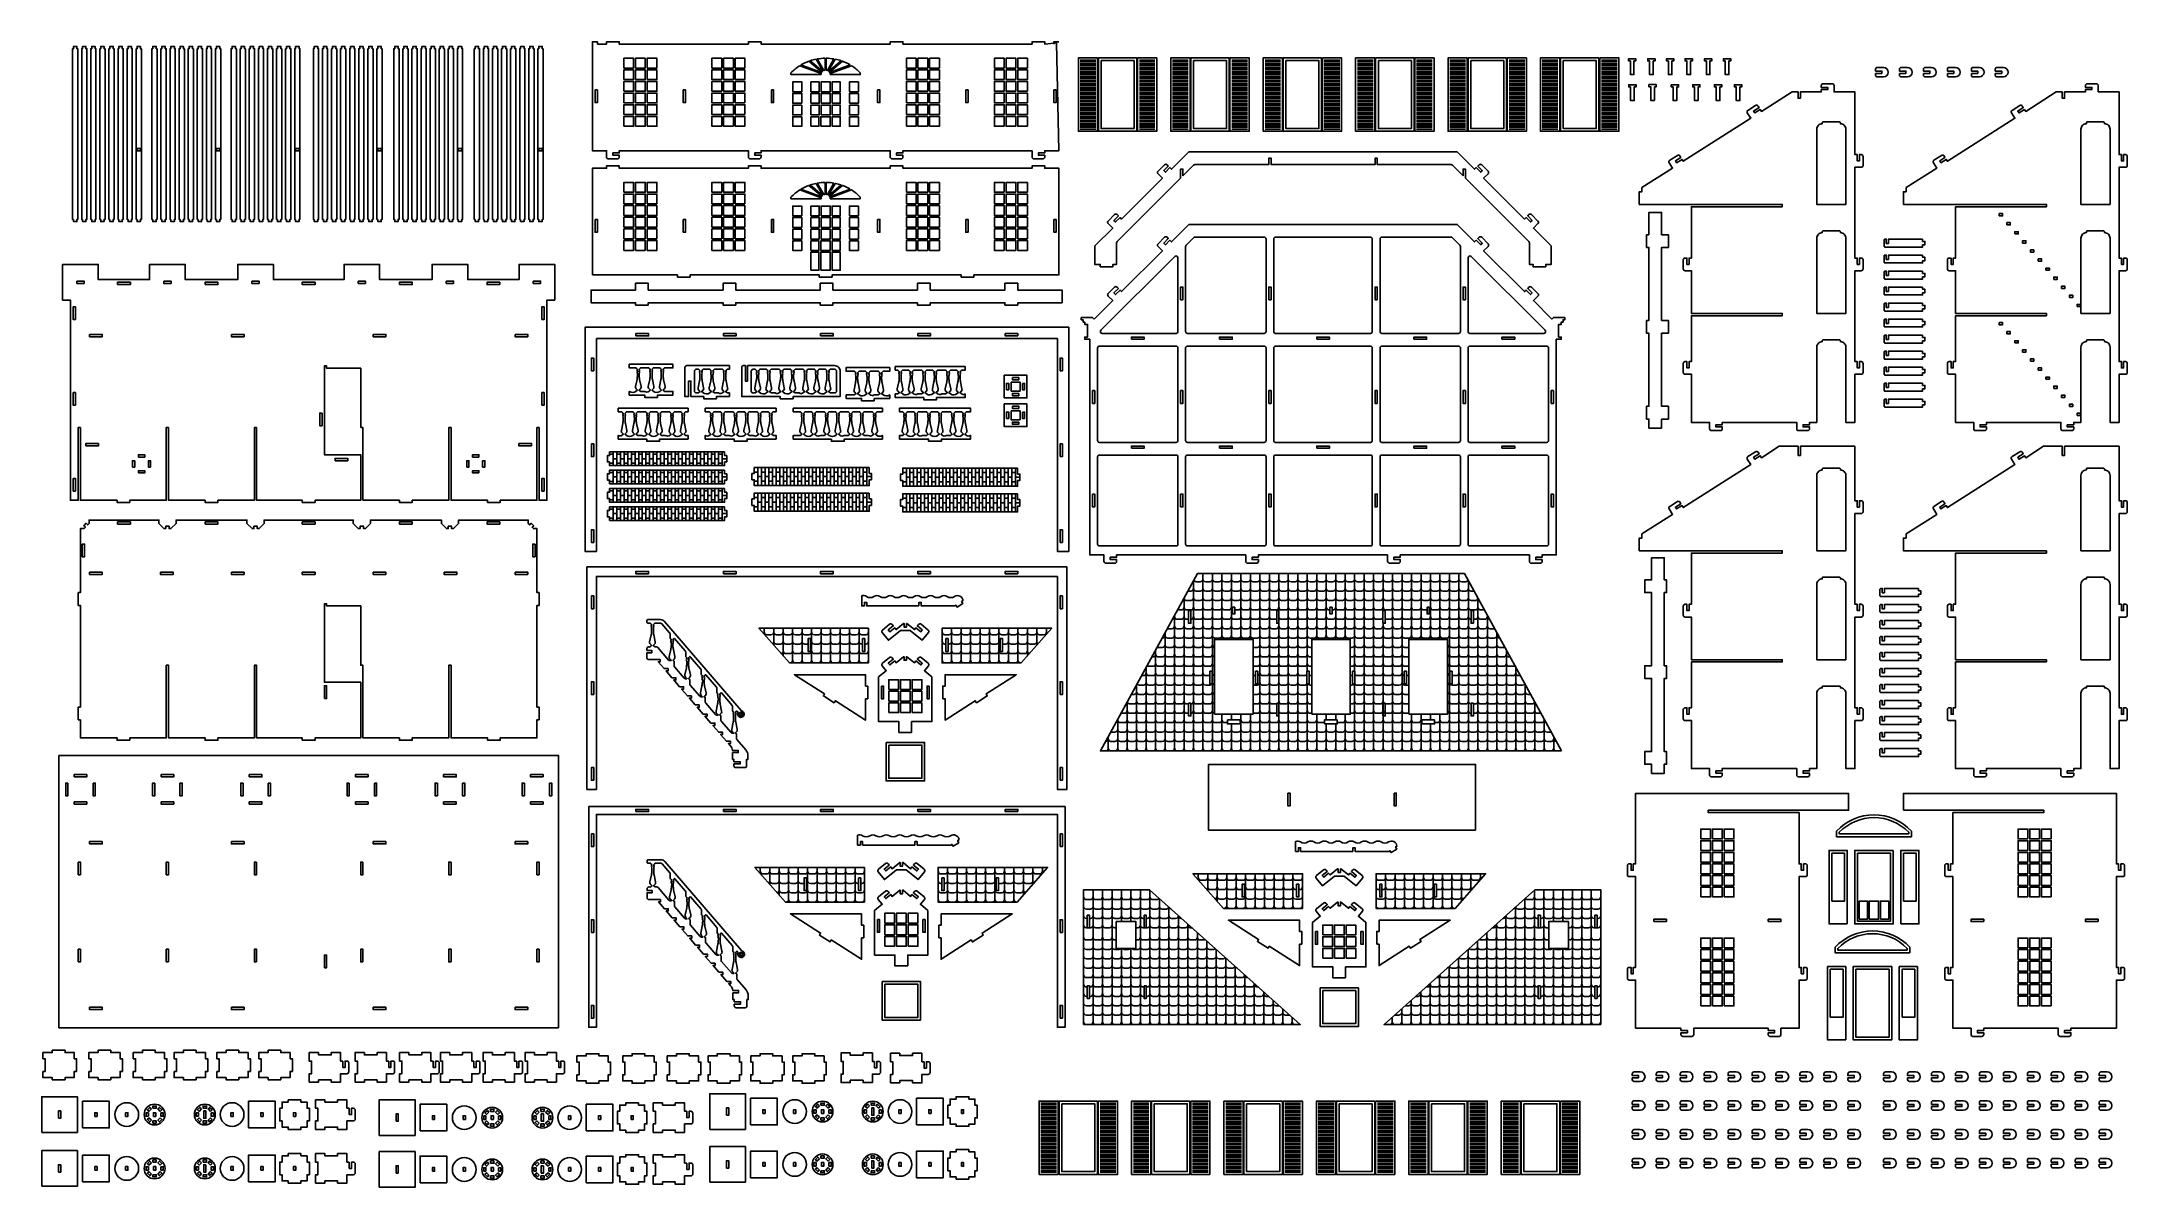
# Model space of a CAD drawing. Extents: x 8164 to 10920, y 152 to 1666.
import ezdxf

# ---------------------------------------------------------------- set-up
doc = ezdxf.new("R2010")
doc.units = 0
doc.header["$MEASUREMENT"] = 0
doc.layers.add('LAYER_1', color=18, linetype='CONTINUOUS')

msp = doc.modelspace()

# ---------------------------------------------------------------- linework, layer by layer
at = {"layer": 'LAYER_1'}
for points in [[(8206.5, 1431.6), (8206.5, 1428.6), (8210.9, 1428.6), (8210.9, 1431.6), (8212.1, 1431.6), (8212.1, 1657.2), (8210.9, 1657.2), (8210.9, 1660.2), (8206.5, 1660.2), (8206.5, 1657.2), (8205.3, 1657.2), (8205.3, 1431.6)], [(8218.5, 1431.6), (8218.5, 1428.6), (8222.9, 1428.6), (8222.9, 1431.6), (8224.1, 1431.6), (8224.1, 1657.2), (8222.9, 1657.2), (8222.9, 1660.2), (8218.5, 1660.2), (8218.5, 1657.2), (8217.3, 1657.2), (8217.3, 1431.6)], [(8230.5, 1431.6), (8230.5, 1428.6), (8234.9, 1428.6), (8234.9, 1431.6), (8236.1, 1431.6), (8236.1, 1657.2), (8234.9, 1657.2), (8234.9, 1660.2), (8230.5, 1660.2), (8230.5, 1657.2), (8229.3, 1657.2), (8229.3, 1431.6)], [(8242.5, 1431.6), (8242.5, 1428.6), (8246.9, 1428.6), (8246.9, 1431.6), (8248.1, 1431.6), (8248.1, 1657.2), (8246.9, 1657.2), (8246.9, 1660.2), (8242.5, 1660.2), (8242.5, 1657.2), (8241.3, 1657.2), (8241.3, 1431.6)], [(8254.5, 1431.6), (8254.5, 1428.6), (8258.9, 1428.6), (8258.9, 1431.6), (8260.1, 1431.6), (8260.1, 1657.2), (8258.9, 1657.2), (8258.9, 1660.2), (8254.5, 1660.2), (8254.5, 1657.2), (8253.3, 1657.2), (8253.3, 1431.6)], [(8266.5, 1431.6), (8266.5, 1428.6), (8270.9, 1428.6), (8270.9, 1431.6), (8272.1, 1431.6), (8272.1, 1657.2), (8270.9, 1657.2), (8270.9, 1660.2), (8266.5, 1660.2), (8266.5, 1657.2), (8265.3, 1657.2), (8265.3, 1431.6)], [(8278.5, 1431.6), (8278.5, 1428.6), (8282.9, 1428.6), (8282.9, 1431.6), (8284.1, 1431.6), (8284.1, 1657.2), (8282.9, 1657.2), (8282.9, 1660.2), (8278.5, 1660.2), (8278.5, 1657.2), (8277.3, 1657.2), (8277.3, 1431.6)], [(8290.5, 1431.6), (8290.5, 1428.6), (8294.9, 1428.6), (8294.9, 1431.6), (8296.1, 1431.6), (8296.1, 1657.2), (8294.9, 1657.2), (8294.9, 1660.2), (8290.5, 1660.2), (8290.5, 1657.2), (8289.3, 1657.2), (8289.3, 1431.6)], [(8311.2, 1431.6), (8311.2, 1428.6), (8315.7, 1428.6), (8315.7, 1431.6), (8316.9, 1431.6), (8316.9, 1657.2), (8315.7, 1657.2), (8315.7, 1660.2), (8311.2, 1660.2), (8311.2, 1657.2), (8310, 1657.2), (8310, 1431.6)], [(8323.2, 1431.6), (8323.2, 1428.6), (8327.7, 1428.6), (8327.7, 1431.6), (8328.9, 1431.6), (8328.9, 1657.2), (8327.7, 1657.2), (8327.7, 1660.2), (8323.2, 1660.2), (8323.2, 1657.2), (8322, 1657.2), (8322, 1431.6)], [(8335.2, 1431.6), (8335.2, 1428.6), (8339.7, 1428.6), (8339.7, 1431.6), (8340.9, 1431.6), (8340.9, 1657.2), (8339.7, 1657.2), (8339.7, 1660.2), (8335.2, 1660.2), (8335.2, 1657.2), (8334, 1657.2), (8334, 1431.6)], [(8347.2, 1431.6), (8347.2, 1428.6), (8351.7, 1428.6), (8351.7, 1431.6), (8352.9, 1431.6), (8352.9, 1657.2), (8351.7, 1657.2), (8351.7, 1660.2), (8347.2, 1660.2), (8347.2, 1657.2), (8346, 1657.2), (8346, 1431.6)], [(8359.2, 1431.6), (8359.2, 1428.6), (8363.7, 1428.6), (8363.7, 1431.6), (8364.9, 1431.6), (8364.9, 1657.2), (8363.7, 1657.2), (8363.7, 1660.2), (8359.2, 1660.2), (8359.2, 1657.2), (8358, 1657.2), (8358, 1431.6)], [(8371.2, 1431.6), (8371.2, 1428.6), (8375.7, 1428.6), (8375.7, 1431.6), (8376.9, 1431.6), (8376.9, 1657.2), (8375.7, 1657.2), (8375.7, 1660.2), (8371.2, 1660.2), (8371.2, 1657.2), (8370, 1657.2), (8370, 1431.6)], [(8383.2, 1431.6), (8383.2, 1428.6), (8387.7, 1428.6), (8387.7, 1431.6), (8388.9, 1431.6), (8388.9, 1657.2), (8387.7, 1657.2), (8387.7, 1660.2), (8383.2, 1660.2), (8383.2, 1657.2), (8382, 1657.2), (8382, 1431.6)], [(8395.2, 1431.6), (8395.2, 1428.6), (8399.7, 1428.6), (8399.7, 1431.6), (8400.9, 1431.6), (8400.9, 1657.2), (8399.7, 1657.2), (8399.7, 1660.2), (8395.2, 1660.2), (8395.2, 1657.2), (8394, 1657.2), (8394, 1431.6)], [(8415.9, 1431.6), (8415.9, 1428.6), (8420.4, 1428.6), (8420.4, 1431.6), (8421.6, 1431.6), (8421.6, 1657.2), (8420.4, 1657.2), (8420.4, 1660.2), (8415.9, 1660.2), (8415.9, 1657.2), (8414.7, 1657.2), (8414.7, 1431.6)], [(8427.9, 1431.6), (8427.9, 1428.6), (8432.4, 1428.6), (8432.4, 1431.6), (8433.6, 1431.6), (8433.6, 1657.2), (8432.4, 1657.2), (8432.4, 1660.2), (8427.9, 1660.2), (8427.9, 1657.2), (8426.7, 1657.2), (8426.7, 1431.6)], [(8439.9, 1431.6), (8439.9, 1428.6), (8444.4, 1428.6), (8444.4, 1431.6), (8445.6, 1431.6), (8445.6, 1657.2), (8444.4, 1657.2), (8444.4, 1660.2), (8439.9, 1660.2), (8439.9, 1657.2), (8438.7, 1657.2), (8438.7, 1431.6)], [(8451.9, 1431.6), (8451.9, 1428.6), (8456.4, 1428.6), (8456.4, 1431.6), (8457.6, 1431.6), (8457.6, 1657.2), (8456.4, 1657.2), (8456.4, 1660.2), (8451.9, 1660.2), (8451.9, 1657.2), (8450.7, 1657.2), (8450.7, 1431.6)], [(8463.9, 1431.6), (8463.9, 1428.6), (8468.4, 1428.6), (8468.4, 1431.6), (8469.6, 1431.6), (8469.6, 1657.2), (8468.4, 1657.2), (8468.4, 1660.2), (8463.9, 1660.2), (8463.9, 1657.2), (8462.7, 1657.2), (8462.7, 1431.6)], [(8475.9, 1431.6), (8475.9, 1428.6), (8480.4, 1428.6), (8480.4, 1431.6), (8481.6, 1431.6), (8481.6, 1657.2), (8480.4, 1657.2), (8480.4, 1660.2), (8475.9, 1660.2), (8475.9, 1657.2), (8474.7, 1657.2), (8474.7, 1431.6)], [(8487.9, 1431.6), (8487.9, 1428.6), (8492.4, 1428.6), (8492.4, 1431.6), (8493.6, 1431.6), (8493.6, 1657.2), (8492.4, 1657.2), (8492.4, 1660.2), (8487.9, 1660.2), (8487.9, 1657.2), (8486.7, 1657.2), (8486.7, 1431.6)], [(8499.9, 1431.6), (8499.9, 1428.6), (8504.4, 1428.6), (8504.4, 1431.6), (8505.6, 1431.6), (8505.6, 1657.2), (8504.4, 1657.2), (8504.4, 1660.2), (8499.9, 1660.2), (8499.9, 1657.2), (8498.7, 1657.2), (8498.7, 1431.6)], [(8524.5, 1431.6), (8524.5, 1428.6), (8529, 1428.6), (8529, 1431.6), (8530.2, 1431.6), (8530.2, 1657.2), (8529, 1657.2), (8529, 1660.2), (8524.5, 1660.2), (8524.5, 1657.2), (8523.3, 1657.2), (8523.3, 1431.6)], [(8536.5, 1431.6), (8536.5, 1428.6), (8541, 1428.6), (8541, 1431.6), (8542.2, 1431.6), (8542.2, 1657.2), (8541, 1657.2), (8541, 1660.2), (8536.5, 1660.2), (8536.5, 1657.2), (8535.3, 1657.2), (8535.3, 1431.6)], [(8548.5, 1431.6), (8548.5, 1428.6), (8553, 1428.6), (8553, 1431.6), (8554.2, 1431.6), (8554.2, 1657.2), (8553, 1657.2), (8553, 1660.2), (8548.5, 1660.2), (8548.5, 1657.2), (8547.3, 1657.2), (8547.3, 1431.6)], [(8560.5, 1431.6), (8560.5, 1428.6), (8565, 1428.6), (8565, 1431.6), (8566.2, 1431.6), (8566.2, 1657.2), (8565, 1657.2), (8565, 1660.2), (8560.5, 1660.2), (8560.5, 1657.2), (8559.3, 1657.2), (8559.3, 1431.6)], [(8572.5, 1431.6), (8572.5, 1428.6), (8577, 1428.6), (8577, 1431.6), (8578.2, 1431.6), (8578.2, 1657.2), (8577, 1657.2), (8577, 1660.2), (8572.5, 1660.2), (8572.5, 1657.2), (8571.3, 1657.2), (8571.3, 1431.6)], [(8584.5, 1431.6), (8584.5, 1428.6), (8589, 1428.6), (8589, 1431.6), (8590.2, 1431.6), (8590.2, 1657.2), (8589, 1657.2), (8589, 1660.2), (8584.5, 1660.2), (8584.5, 1657.2), (8583.3, 1657.2), (8583.3, 1431.6)], [(8596.5, 1431.6), (8596.5, 1428.6), (8601, 1428.6), (8601, 1431.6), (8602.2, 1431.6), (8602.2, 1657.2), (8601, 1657.2), (8601, 1660.2), (8596.5, 1660.2), (8596.5, 1657.2), (8595.3, 1657.2), (8595.3, 1431.6)], [(8608.5, 1431.6), (8608.5, 1428.6), (8613, 1428.6), (8613, 1431.6), (8614.2, 1431.6), (8614.2, 1657.2), (8613, 1657.2), (8613, 1660.2), (8608.5, 1660.2), (8608.5, 1657.2), (8607.3, 1657.2), (8607.3, 1431.6)], [(8630.8, 1431.6), (8630.8, 1428.6), (8635.3, 1428.6), (8635.3, 1431.6), (8636.5, 1431.6), (8636.5, 1657.2), (8635.3, 1657.2), (8635.3, 1660.2), (8630.8, 1660.2), (8630.8, 1657.2), (8629.6, 1657.2), (8629.6, 1431.6)], [(8642.8, 1431.6), (8642.8, 1428.6), (8647.3, 1428.6), (8647.3, 1431.6), (8648.5, 1431.6), (8648.5, 1657.2), (8647.3, 1657.2), (8647.3, 1660.2), (8642.8, 1660.2), (8642.8, 1657.2), (8641.6, 1657.2), (8641.6, 1431.6)], [(8654.8, 1431.6), (8654.8, 1428.6), (8659.3, 1428.6), (8659.3, 1431.6), (8660.5, 1431.6), (8660.5, 1657.2), (8659.3, 1657.2), (8659.3, 1660.2), (8654.8, 1660.2), (8654.8, 1657.2), (8653.6, 1657.2), (8653.6, 1431.6)], [(8666.8, 1431.6), (8666.8, 1428.6), (8671.3, 1428.6), (8671.3, 1431.6), (8672.5, 1431.6), (8672.5, 1657.2), (8671.3, 1657.2), (8671.3, 1660.2), (8666.8, 1660.2), (8666.8, 1657.2), (8665.6, 1657.2), (8665.6, 1431.6)], [(8678.8, 1431.6), (8678.8, 1428.6), (8683.3, 1428.6), (8683.3, 1431.6), (8684.5, 1431.6), (8684.5, 1657.2), (8683.3, 1657.2), (8683.3, 1660.2), (8678.8, 1660.2), (8678.8, 1657.2), (8677.6, 1657.2), (8677.6, 1431.6)], [(8690.8, 1431.6), (8690.8, 1428.6), (8695.3, 1428.6), (8695.3, 1431.6), (8696.5, 1431.6), (8696.5, 1657.2), (8695.3, 1657.2), (8695.3, 1660.2), (8690.8, 1660.2), (8690.8, 1657.2), (8689.6, 1657.2), (8689.6, 1431.6)], [(8702.8, 1431.6), (8702.8, 1428.6), (8707.3, 1428.6), (8707.3, 1431.6), (8708.5, 1431.6), (8708.5, 1657.2), (8707.3, 1657.2), (8707.3, 1660.2), (8702.8, 1660.2), (8702.8, 1657.2), (8701.6, 1657.2), (8701.6, 1431.6)], [(8714.8, 1431.6), (8714.8, 1428.6), (8719.3, 1428.6), (8719.3, 1431.6), (8720.5, 1431.6), (8720.5, 1657.2), (8719.3, 1657.2), (8719.3, 1660.2), (8714.8, 1660.2), (8714.8, 1657.2), (8713.6, 1657.2), (8713.6, 1431.6)], [(8737.1, 1431.6), (8737.1, 1428.6), (8741.6, 1428.6), (8741.6, 1431.6), (8742.8, 1431.6), (8742.8, 1657.2), (8741.6, 1657.2), (8741.6, 1660.2), (8737.1, 1660.2), (8737.1, 1657.2), (8735.9, 1657.2), (8735.9, 1431.6)], [(8749.1, 1431.6), (8749.1, 1428.6), (8753.6, 1428.6), (8753.6, 1431.6), (8754.8, 1431.6), (8754.8, 1657.2), (8753.6, 1657.2), (8753.6, 1660.2), (8749.1, 1660.2), (8749.1, 1657.2), (8747.9, 1657.2), (8747.9, 1431.6)], [(8761.1, 1431.6), (8761.1, 1428.6), (8765.6, 1428.6), (8765.6, 1431.6), (8766.8, 1431.6), (8766.8, 1657.2), (8765.6, 1657.2), (8765.6, 1660.2), (8761.1, 1660.2), (8761.1, 1657.2), (8759.9, 1657.2), (8759.9, 1431.6)], [(8773.1, 1431.6), (8773.1, 1428.6), (8777.6, 1428.6), (8777.6, 1431.6), (8778.8, 1431.6), (8778.8, 1657.2), (8777.6, 1657.2), (8777.6, 1660.2), (8773.1, 1660.2), (8773.1, 1657.2), (8771.9, 1657.2), (8771.9, 1431.6)], [(8785.1, 1431.6), (8785.1, 1428.6), (8789.6, 1428.6), (8789.6, 1431.6), (8790.8, 1431.6), (8790.8, 1657.2), (8789.6, 1657.2), (8789.6, 1660.2), (8785.1, 1660.2), (8785.1, 1657.2), (8783.9, 1657.2), (8783.9, 1431.6)], [(8797.1, 1431.6), (8797.1, 1428.6), (8801.6, 1428.6), (8801.6, 1431.6), (8802.8, 1431.6), (8802.8, 1657.2), (8801.6, 1657.2), (8801.6, 1660.2), (8797.1, 1660.2), (8797.1, 1657.2), (8795.9, 1657.2), (8795.9, 1431.6)], [(8809.1, 1431.6), (8809.1, 1428.6), (8813.6, 1428.6), (8813.6, 1431.6), (8814.8, 1431.6), (8814.8, 1657.2), (8813.6, 1657.2), (8813.6, 1660.2), (8809.1, 1660.2), (8809.1, 1657.2), (8807.9, 1657.2), (8807.9, 1431.6)], [(8821.1, 1431.6), (8821.1, 1428.6), (8825.6, 1428.6), (8825.6, 1431.6), (8826.8, 1431.6), (8826.8, 1657.2), (8825.6, 1657.2), (8825.6, 1660.2), (8821.1, 1660.2), (8821.1, 1657.2), (8819.9, 1657.2), (8819.9, 1431.6)], [(8933.5, 1631.6), (8946.4, 1631.6), (8946.4, 1644.6), (8933.5, 1644.6)], [(8933.5, 1616.3), (8946.4, 1616.3), (8946.4, 1629.2), (8933.5, 1629.2)], [(8948.8, 1631.6), (8961.8, 1631.6), (8961.8, 1644.6), (8948.8, 1644.6)], [(8948.8, 1616.3), (8961.8, 1616.3), (8961.8, 1629.2), (8948.8, 1629.2)], [(8964.2, 1631.6), (8977.1, 1631.6), (8977.1, 1644.6), (8964.2, 1644.6)], [(8964.2, 1616.3), (8977.1, 1616.3), (8977.1, 1629.2), (8964.2, 1629.2)], [(9062.8, 1631.6), (9049.9, 1631.6), (9049.9, 1644.6), (9062.8, 1644.6)], [(9062.8, 1616.3), (9049.9, 1616.3), (9049.9, 1629.2), (9062.8, 1629.2)], [(9078.2, 1631.6), (9065.2, 1631.6), (9065.2, 1644.6), (9078.2, 1644.6)], [(9078.2, 1616.3), (9065.2, 1616.3), (9065.2, 1629.2), (9078.2, 1629.2)], [(9093.5, 1631.6), (9080.6, 1631.6), (9080.6, 1644.6), (9093.5, 1644.6)], [(9093.5, 1616.3), (9080.6, 1616.3), (9080.6, 1629.2), (9093.5, 1629.2)], [(9306.7, 1631.6), (9319.6, 1631.6), (9319.6, 1644.6), (9306.7, 1644.6)], [(9306.7, 1616.3), (9319.6, 1616.3), (9319.6, 1629.2), (9306.7, 1629.2)], [(9322, 1631.6), (9335, 1631.6), (9335, 1644.6), (9322, 1644.6)], [(9322, 1616.3), (9335, 1616.3), (9335, 1629.2), (9322, 1629.2)], [(9337.4, 1631.6), (9350.3, 1631.6), (9350.3, 1644.6), (9337.4, 1644.6)], [(9337.4, 1616.3), (9350.3, 1616.3), (9350.3, 1629.2), (9337.4, 1629.2)], [(9436, 1631.6), (9423.1, 1631.6), (9423.1, 1644.6), (9436, 1644.6)], [(9436, 1616.3), (9423.1, 1616.3), (9423.1, 1629.2), (9436, 1629.2)], [(9451.4, 1631.6), (9438.4, 1631.6), (9438.4, 1644.6), (9451.4, 1644.6)], [(9451.4, 1616.3), (9438.4, 1616.3), (9438.4, 1629.2), (9451.4, 1629.2)], [(9466.7, 1631.6), (9453.8, 1631.6), (9453.8, 1644.6), (9466.7, 1644.6)], [(9466.7, 1616.3), (9453.8, 1616.3), (9453.8, 1629.2), (9466.7, 1629.2)], [(9559.4, 1645), (9534, 1645), (9534, 1548), (9559.4, 1548)], [(9611.2, 1645), (9611.2, 1548), (9560.4, 1548), (9560.4, 1645)], [(9564, 1641.4), (9607.6, 1641.4), (9607.6, 1551.6), (9564, 1551.6)], [(9612.2, 1645), (9637.6, 1645), (9637.6, 1548), (9612.2, 1548)], [(9681.5, 1645), (9656.1, 1645), (9656.1, 1548), (9681.5, 1548)], [(9733.3, 1645), (9733.3, 1548), (9682.5, 1548), (9682.5, 1645)], [(9686.1, 1641.4), (9729.7, 1641.4), (9729.7, 1551.6), (9686.1, 1551.6)], [(9734.3, 1645), (9759.7, 1645), (9759.7, 1548), (9734.3, 1548)], [(9803.6, 1645), (9778.2, 1645), (9778.2, 1548), (9803.6, 1548)], [(9855.4, 1645), (9855.4, 1548), (9804.6, 1548), (9804.6, 1645)], [(9808.2, 1641.4), (9851.8, 1641.4), (9851.8, 1551.6), (9808.2, 1551.6)], [(9856.4, 1645), (9881.8, 1645), (9881.8, 1548), (9856.4, 1548)], [(9925.7, 1645), (9900.3, 1645), (9900.3, 1548), (9925.7, 1548)], [(9977.5, 1645), (9977.5, 1548), (9926.7, 1548), (9926.7, 1645)], [(9930.3, 1641.4), (9973.9, 1641.4), (9973.9, 1551.6), (9930.3, 1551.6)], [(9978.5, 1645), (10003.9, 1645), (10003.9, 1548), (9978.5, 1548)], [(10047.8, 1645), (10022.4, 1645), (10022.4, 1548), (10047.8, 1548)], [(10099.6, 1645), (10099.6, 1548), (10048.8, 1548), (10048.8, 1645)], [(10052.4, 1641.4), (10096, 1641.4), (10096, 1551.6), (10052.4, 1551.6)], [(10100.6, 1645), (10126, 1645), (10126, 1548), (10100.6, 1548)], [(10169.9, 1645), (10144.5, 1645), (10144.5, 1548), (10169.9, 1548)], [(10221.7, 1645), (10221.7, 1548), (10170.9, 1548), (10170.9, 1645)], [(10174.5, 1641.4), (10218.1, 1641.4), (10218.1, 1551.6), (10174.5, 1551.6)], [(10222.7, 1645), (10248.1, 1645), (10248.1, 1548), (10222.7, 1548)], [(10268, 1641), (10268, 1623), (10263.2, 1623), (10263.2, 1641), (10260.8, 1641), (10260.8, 1644), (10270.4, 1644), (10270.4, 1641)], [(10293.4, 1641), (10293.4, 1623), (10288.6, 1623), (10288.6, 1641), (10286.2, 1641), (10286.2, 1644), (10295.8, 1644), (10295.8, 1641)], [(10318.2, 1641), (10318.2, 1623), (10313.4, 1623), (10313.4, 1641), (10311, 1641), (10311, 1644), (10320.6, 1644), (10320.6, 1641)], [(10342.8, 1641), (10342.8, 1623), (10338, 1623), (10338, 1641), (10335.6, 1641), (10335.6, 1644), (10345.2, 1644), (10345.2, 1641)], [(10368.4, 1641), (10368.4, 1623), (10363.6, 1623), (10363.6, 1641), (10361.2, 1641), (10361.2, 1644), (10370.8, 1644), (10370.8, 1641)], [(10393.4, 1641), (10393.4, 1623), (10388.6, 1623), (10388.6, 1641), (10386.2, 1641), (10386.2, 1644), (10395.8, 1644), (10395.8, 1641)], [(8895.6, 1602.8), (8898.6, 1602.8), (8898.6, 1586), (8895.6, 1586)], [(8933.5, 1600.9), (8946.4, 1600.9), (8946.4, 1613.9), (8933.5, 1613.9)], [(8933.5, 1585.6), (8946.4, 1585.6), (8946.4, 1598.5), (8933.5, 1598.5)], [(8948.8, 1600.9), (8961.8, 1600.9), (8961.8, 1613.9), (8948.8, 1613.9)], [(8948.8, 1585.6), (8961.8, 1585.6), (8961.8, 1598.5), (8948.8, 1598.5)], [(8964.2, 1600.9), (8977.1, 1600.9), (8977.1, 1613.9), (8964.2, 1613.9)], [(8964.2, 1585.6), (8977.1, 1585.6), (8977.1, 1598.5), (8964.2, 1598.5)], [(9012, 1602.8), (9015, 1602.8), (9015, 1586), (9012, 1586)], [(9062.8, 1600.9), (9049.9, 1600.9), (9049.9, 1613.9), (9062.8, 1613.9)], [(9062.8, 1585.6), (9049.9, 1585.6), (9049.9, 1598.5), (9062.8, 1598.5)], [(9078.2, 1600.9), (9065.2, 1600.9), (9065.2, 1613.9), (9078.2, 1613.9)], [(9078.2, 1585.6), (9065.2, 1585.6), (9065.2, 1598.5), (9078.2, 1598.5)], [(9093.5, 1600.9), (9080.6, 1600.9), (9080.6, 1613.9), (9093.5, 1613.9)], [(9093.5, 1585.6), (9080.6, 1585.6), (9080.6, 1598.5), (9093.5, 1598.5)], [(9128.4, 1602.8), (9131.4, 1602.8), (9131.4, 1586), (9128.4, 1586)], [(9168.7, 1600.4), (9156.7, 1600.4), (9156.7, 1613.4), (9168.7, 1613.4)], [(9180.7, 1600.4), (9191.6, 1600.4), (9191.6, 1613.4), (9180.7, 1613.4)], [(9194, 1600.4), (9206.2, 1600.4), (9206.2, 1613.4), (9194, 1613.4)], [(9208.6, 1600.4), (9219.5, 1600.4), (9219.5, 1613.4), (9208.6, 1613.4)], [(9231.5, 1600.4), (9243.5, 1600.4), (9243.5, 1613.4), (9231.5, 1613.4)], [(9268.8, 1602.8), (9271.8, 1602.8), (9271.8, 1586), (9268.8, 1586)], [(9306.7, 1600.9), (9319.6, 1600.9), (9319.6, 1613.9), (9306.7, 1613.9)], [(9306.7, 1585.6), (9319.6, 1585.6), (9319.6, 1598.5), (9306.7, 1598.5)], [(9322, 1600.9), (9335, 1600.9), (9335, 1613.9), (9322, 1613.9)], [(9322, 1585.6), (9335, 1585.6), (9335, 1598.5), (9322, 1598.5)], [(9337.4, 1600.9), (9350.3, 1600.9), (9350.3, 1613.9), (9337.4, 1613.9)], [(9337.4, 1585.6), (9350.3, 1585.6), (9350.3, 1598.5), (9337.4, 1598.5)], [(9385.2, 1602.8), (9388.2, 1602.8), (9388.2, 1586), (9385.2, 1586)], [(9436, 1600.9), (9423.1, 1600.9), (9423.1, 1613.9), (9436, 1613.9)], [(9436, 1585.6), (9423.1, 1585.6), (9423.1, 1598.5), (9436, 1598.5)], [(9451.4, 1600.9), (9438.4, 1600.9), (9438.4, 1613.9), (9451.4, 1613.9)], [(9451.4, 1585.6), (9438.4, 1585.6), (9438.4, 1598.5), (9451.4, 1598.5)], [(9466.7, 1600.9), (9453.8, 1600.9), (9453.8, 1613.9), (9466.7, 1613.9)], [(9466.7, 1585.6), (9453.8, 1585.6), (9453.8, 1598.5), (9466.7, 1598.5)], [(9501.6, 1602.8), (9504.6, 1602.8), (9504.6, 1586), (9501.6, 1586)], [(10268.4, 1606.6), (10268.4, 1588.6), (10263.6, 1588.6), (10263.6, 1606.6), (10261.2, 1606.6), (10261.2, 1609.6), (10270.8, 1609.6), (10270.8, 1606.6)], [(10295, 1606.8), (10295, 1588.8), (10290.2, 1588.8), (10290.2, 1606.8), (10287.8, 1606.8), (10287.8, 1609.8), (10297.4, 1609.8), (10297.4, 1606.8)], [(10324.5, 1606.6), (10324.5, 1588.6), (10319.7, 1588.6), (10319.7, 1606.6), (10317.3, 1606.6), (10317.3, 1609.6), (10326.9, 1609.6), (10326.9, 1606.6)], [(10352.8, 1606.6), (10352.8, 1588.6), (10348, 1588.6), (10348, 1606.6), (10345.6, 1606.6), (10345.6, 1609.6), (10355.2, 1609.6), (10355.2, 1606.6)], [(10381.5, 1606.6), (10381.5, 1588.6), (10376.7, 1588.6), (10376.7, 1606.6), (10374.3, 1606.6), (10374.3, 1609.6), (10383.9, 1609.6), (10383.9, 1606.6)], [(10407.9, 1606.6), (10407.9, 1588.6), (10403.1, 1588.6), (10403.1, 1606.6), (10400.7, 1606.6), (10400.7, 1609.6), (10410.3, 1609.6), (10410.3, 1606.6)], [(8933.5, 1570.2), (8946.4, 1570.2), (8946.4, 1583.2), (8933.5, 1583.2)], [(8948.8, 1570.2), (8961.8, 1570.2), (8961.8, 1583.2), (8948.8, 1583.2)], [(8964.2, 1570.2), (8977.1, 1570.2), (8977.1, 1583.2), (8964.2, 1583.2)], [(9062.8, 1570.2), (9049.9, 1570.2), (9049.9, 1583.2), (9062.8, 1583.2)], [(9078.2, 1570.2), (9065.2, 1570.2), (9065.2, 1583.2), (9078.2, 1583.2)], [(9093.5, 1570.2), (9080.6, 1570.2), (9080.6, 1583.2), (9093.5, 1583.2)], [(9168.7, 1585.1), (9156.7, 1585.1), (9156.7, 1598), (9168.7, 1598)], [(9168.7, 1582.7), (9168.7, 1569.7), (9156.7, 1569.7), (9156.7, 1582.7)], [(9180.7, 1585.1), (9191.6, 1585.1), (9191.6, 1598), (9180.7, 1598)], [(9180.7, 1569.7), (9191.6, 1569.7), (9191.6, 1582.7), (9180.7, 1582.7)], [(9194, 1585.1), (9206.2, 1585.1), (9206.2, 1598), (9194, 1598)], [(9194, 1569.7), (9206.2, 1569.7), (9206.2, 1582.7), (9194, 1582.7)], [(9208.6, 1585.1), (9219.5, 1585.1), (9219.5, 1598), (9208.6, 1598)], [(9208.6, 1569.7), (9219.5, 1569.7), (9219.5, 1582.7), (9208.6, 1582.7)], [(9231.5, 1585.1), (9243.5, 1585.1), (9243.5, 1598), (9231.5, 1598)], [(9231.5, 1582.7), (9231.5, 1569.7), (9243.5, 1569.7), (9243.5, 1582.7)], [(9306.7, 1570.2), (9319.6, 1570.2), (9319.6, 1583.2), (9306.7, 1583.2)], [(9322, 1570.2), (9335, 1570.2), (9335, 1583.2), (9322, 1583.2)], [(9337.4, 1570.2), (9350.3, 1570.2), (9350.3, 1583.2), (9337.4, 1583.2)], [(9436, 1570.2), (9423.1, 1570.2), (9423.1, 1583.2), (9436, 1583.2)], [(9451.4, 1570.2), (9438.4, 1570.2), (9438.4, 1583.2), (9451.4, 1583.2)], [(9466.7, 1570.2), (9453.8, 1570.2), (9453.8, 1583.2), (9466.7, 1583.2)], [(8933.5, 1554.8), (8946.4, 1554.8), (8946.4, 1567.8), (8933.5, 1567.8)], [(8948.8, 1554.8), (8961.8, 1554.8), (8961.8, 1567.8), (8948.8, 1567.8)], [(8964.2, 1554.8), (8977.1, 1554.8), (8977.1, 1567.8), (8964.2, 1567.8)], [(9062.8, 1554.8), (9049.9, 1554.8), (9049.9, 1567.8), (9062.8, 1567.8)], [(9078.2, 1554.8), (9065.2, 1554.8), (9065.2, 1567.8), (9078.2, 1567.8)], [(9093.5, 1554.8), (9080.6, 1554.8), (9080.6, 1567.8), (9093.5, 1567.8)], [(9168.7, 1567.3), (9168.7, 1554.8), (9156.7, 1554.8), (9156.7, 1567.3)], [(9180.7, 1554.8), (9191.2, 1554.8), (9191.2, 1567.3), (9180.7, 1567.3)], [(9193.6, 1554.8), (9206.2, 1554.8), (9206.2, 1567.3), (9193.6, 1567.3)], [(9208.6, 1554.8), (9219.5, 1554.8), (9219.5, 1567.3), (9208.6, 1567.3)], [(9231.5, 1567.3), (9231.5, 1554.8), (9243.5, 1554.8), (9243.5, 1567.3)], [(9306.7, 1554.8), (9319.6, 1554.8), (9319.6, 1567.8), (9306.7, 1567.8)], [(9322, 1554.8), (9335, 1554.8), (9335, 1567.8), (9322, 1567.8)], [(9337.4, 1554.8), (9350.3, 1554.8), (9350.3, 1567.8), (9337.4, 1567.8)], [(9436, 1554.8), (9423.1, 1554.8), (9423.1, 1567.8), (9436, 1567.8)], [(9451.4, 1554.8), (9438.4, 1554.8), (9438.4, 1567.8), (9451.4, 1567.8)], [(9466.7, 1554.8), (9453.8, 1554.8), (9453.8, 1567.8), (9466.7, 1567.8)], [(8294.9, 1525.1), (8290.5, 1525.1), (8290.5, 1522.1), (8294.9, 1522.1)], [(8399.7, 1525.1), (8395.2, 1525.1), (8395.2, 1522.1), (8399.7, 1522.1)], [(8504.4, 1525.1), (8499.9, 1525.1), (8499.9, 1522.1), (8504.4, 1522.1)], [(8613, 1525.1), (8608.5, 1525.1), (8608.5, 1522.1), (8613, 1522.1)], [(8719.3, 1525.1), (8714.8, 1525.1), (8714.8, 1522.1), (8719.3, 1522.1)], [(8825.6, 1525.1), (8821.1, 1525.1), (8821.1, 1522.1), (8825.6, 1522.1)], [(8892, 1358.3), (9004.3, 1358.3), (9004.3, 1355.3), (9021.1, 1355.3), (9021.1, 1358.3), (9191.7, 1358.3), (9191.7, 1355.3), (9208.5, 1355.3), (9208.5, 1358.3), (9379.1, 1358.3), (9379.1, 1355.3), (9395.9, 1355.3), (9395.9, 1358.3), (9508.2, 1358.3), (9508.2, 1499.3), (9489.6, 1499.3), (9489.6, 1502.3), (9472.8, 1502.3), (9472.8, 1499.3), (9302.2, 1499.3), (9302.2, 1502.3), (9285.4, 1502.3), (9285.4, 1499.3), (9114.8, 1499.3), (9114.8, 1502.3), (9098, 1502.3), (9098, 1499.3), (8927.4, 1499.3), (8927.4, 1502.3), (8910.6, 1502.3), (8910.6, 1499.3), (8892, 1499.3)], [(8933.5, 1467.5), (8946.4, 1467.5), (8946.4, 1480.5), (8933.5, 1480.5)], [(8933.5, 1452.2), (8946.4, 1452.2), (8946.4, 1465.1), (8933.5, 1465.1)], [(8948.8, 1467.5), (8961.8, 1467.5), (8961.8, 1480.5), (8948.8, 1480.5)], [(8948.8, 1452.2), (8961.8, 1452.2), (8961.8, 1465.1), (8948.8, 1465.1)], [(8964.2, 1467.5), (8977.1, 1467.5), (8977.1, 1480.5), (8964.2, 1480.5)], [(8964.2, 1452.2), (8977.1, 1452.2), (8977.1, 1465.1), (8964.2, 1465.1)], [(9062.8, 1467.5), (9049.9, 1467.5), (9049.9, 1480.5), (9062.8, 1480.5)], [(9062.8, 1452.2), (9049.9, 1452.2), (9049.9, 1465.1), (9062.8, 1465.1)], [(9078.2, 1467.5), (9065.2, 1467.5), (9065.2, 1480.5), (9078.2, 1480.5)], [(9078.2, 1452.2), (9065.2, 1452.2), (9065.2, 1465.1), (9078.2, 1465.1)], [(9093.5, 1467.5), (9080.6, 1467.5), (9080.6, 1480.5), (9093.5, 1480.5)], [(9093.5, 1452.2), (9080.6, 1452.2), (9080.6, 1465.1), (9093.5, 1465.1)], [(9306.7, 1467.5), (9319.6, 1467.5), (9319.6, 1480.5), (9306.7, 1480.5)], [(9306.7, 1452.2), (9319.6, 1452.2), (9319.6, 1465.1), (9306.7, 1465.1)], [(9322, 1467.5), (9335, 1467.5), (9335, 1480.5), (9322, 1480.5)], [(9322, 1452.2), (9335, 1452.2), (9335, 1465.1), (9322, 1465.1)], [(9337.4, 1467.5), (9350.3, 1467.5), (9350.3, 1480.5), (9337.4, 1480.5)], [(9337.4, 1452.2), (9350.3, 1452.2), (9350.3, 1465.1), (9337.4, 1465.1)], [(9436, 1467.5), (9423.1, 1467.5), (9423.1, 1480.5), (9436, 1480.5)], [(9436, 1452.2), (9423.1, 1452.2), (9423.1, 1465.1), (9436, 1465.1)], [(9451.4, 1467.5), (9438.4, 1467.5), (9438.4, 1480.5), (9451.4, 1480.5)], [(9451.4, 1452.2), (9438.4, 1452.2), (9438.4, 1465.1), (9451.4, 1465.1)], [(9466.7, 1467.5), (9453.8, 1467.5), (9453.8, 1480.5), (9466.7, 1480.5)], [(9466.7, 1452.2), (9453.8, 1452.2), (9453.8, 1465.1), (9466.7, 1465.1)], [(8933.5, 1436.8), (8946.4, 1436.8), (8946.4, 1449.8), (8933.5, 1449.8)], [(8933.5, 1421.4), (8946.4, 1421.4), (8946.4, 1434.4), (8933.5, 1434.4)], [(8948.8, 1436.8), (8961.8, 1436.8), (8961.8, 1449.8), (8948.8, 1449.8)], [(8948.8, 1421.4), (8961.8, 1421.4), (8961.8, 1434.4), (8948.8, 1434.4)], [(8964.2, 1436.8), (8977.1, 1436.8), (8977.1, 1449.8), (8964.2, 1449.8)], [(8964.2, 1421.4), (8977.1, 1421.4), (8977.1, 1434.4), (8964.2, 1434.4)], [(9062.8, 1436.8), (9049.9, 1436.8), (9049.9, 1449.8), (9062.8, 1449.8)], [(9062.8, 1421.4), (9049.9, 1421.4), (9049.9, 1434.4), (9062.8, 1434.4)], [(9078.2, 1436.8), (9065.2, 1436.8), (9065.2, 1449.8), (9078.2, 1449.8)], [(9078.2, 1421.4), (9065.2, 1421.4), (9065.2, 1434.4), (9078.2, 1434.4)], [(9093.5, 1436.8), (9080.6, 1436.8), (9080.6, 1449.8), (9093.5, 1449.8)], [(9093.5, 1421.4), (9080.6, 1421.4), (9080.6, 1434.4), (9093.5, 1434.4)], [(9168.7, 1436.3), (9156.7, 1436.3), (9156.7, 1449.3), (9168.7, 1449.3)], [(9168.7, 1421), (9156.7, 1421), (9156.7, 1433.9), (9168.7, 1433.9)], [(9180.7, 1436.3), (9191.6, 1436.3), (9191.6, 1449.3), (9180.7, 1449.3)], [(9180.7, 1421), (9191.6, 1421), (9191.6, 1433.9), (9180.7, 1433.9)], [(9194, 1436.3), (9206.2, 1436.3), (9206.2, 1449.3), (9194, 1449.3)], [(9194, 1421), (9206.2, 1421), (9206.2, 1433.9), (9194, 1433.9)], [(9208.6, 1436.3), (9219.5, 1436.3), (9219.5, 1449.3), (9208.6, 1449.3)], [(9208.6, 1421), (9219.5, 1421), (9219.5, 1433.9), (9208.6, 1433.9)], [(9231.5, 1436.3), (9243.5, 1436.3), (9243.5, 1449.3), (9231.5, 1449.3)], [(9231.5, 1421), (9243.5, 1421), (9243.5, 1433.9), (9231.5, 1433.9)], [(9306.7, 1436.8), (9319.6, 1436.8), (9319.6, 1449.8), (9306.7, 1449.8)], [(9306.7, 1421.4), (9319.6, 1421.4), (9319.6, 1434.4), (9306.7, 1434.4)], [(9322, 1436.8), (9335, 1436.8), (9335, 1449.8), (9322, 1449.8)], [(9322, 1421.4), (9335, 1421.4), (9335, 1434.4), (9322, 1434.4)], [(9337.4, 1436.8), (9350.3, 1436.8), (9350.3, 1449.8), (9337.4, 1449.8)], [(9337.4, 1421.4), (9350.3, 1421.4), (9350.3, 1434.4), (9337.4, 1434.4)], [(9436, 1436.8), (9423.1, 1436.8), (9423.1, 1449.8), (9436, 1449.8)], [(9436, 1421.4), (9423.1, 1421.4), (9423.1, 1434.4), (9436, 1434.4)], [(9451.4, 1436.8), (9438.4, 1436.8), (9438.4, 1449.8), (9451.4, 1449.8)], [(9451.4, 1421.4), (9438.4, 1421.4), (9438.4, 1434.4), (9451.4, 1434.4)], [(9466.7, 1436.8), (9453.8, 1436.8), (9453.8, 1449.8), (9466.7, 1449.8)], [(9466.7, 1421.4), (9453.8, 1421.4), (9453.8, 1434.4), (9466.7, 1434.4)], [(10287.7, 1411.4), (10284.7, 1411.4), (10284.7, 1394.6), (10287.7, 1394.6), (10287.7, 1298), (10284.7, 1298), (10284.7, 1281.2), (10287.7, 1281.2), (10287.7, 1184.6), (10284.7, 1184.6), (10284.7, 1167.8), (10287.7, 1167.8), (10287.7, 1155.8), (10304.5, 1155.8), (10304.5, 1167.8), (10313.5, 1167.8), (10313.5, 1184.6), (10304.5, 1184.6), (10304.5, 1281.2), (10313.5, 1281.2), (10313.5, 1298), (10304.5, 1298), (10304.5, 1394.6), (10313.5, 1394.6), (10313.5, 1411.4), (10304.5, 1411.4), (10304.5, 1440.8), (10287.7, 1440.8)], [(10750.5, 1436.3), (10754.9, 1436.3), (10754.9, 1439.3), (10750.5, 1439.3)], [(8895.6, 1431.5), (8898.6, 1431.5), (8898.6, 1414.7), (8895.6, 1414.7)], [(8933.5, 1406.1), (8946.4, 1406.1), (8946.4, 1419), (8933.5, 1419)], [(8948.8, 1406.1), (8961.8, 1406.1), (8961.8, 1419), (8948.8, 1419)], [(8964.2, 1406.1), (8977.1, 1406.1), (8977.1, 1419), (8964.2, 1419)], [(9012, 1431.5), (9015, 1431.5), (9015, 1414.7), (9012, 1414.7)], [(9062.8, 1406.1), (9049.9, 1406.1), (9049.9, 1419), (9062.8, 1419)], [(9078.2, 1406.1), (9065.2, 1406.1), (9065.2, 1419), (9078.2, 1419)], [(9093.5, 1406.1), (9080.6, 1406.1), (9080.6, 1419), (9093.5, 1419)], [(9128.4, 1431.5), (9131.4, 1431.5), (9131.4, 1414.7), (9128.4, 1414.7)], [(9168.7, 1418.6), (9168.7, 1405.6), (9156.7, 1405.6), (9156.7, 1418.6)], [(9180.7, 1405.6), (9191.6, 1405.6), (9191.6, 1418.6), (9180.7, 1418.6)], [(9194, 1405.6), (9206.2, 1405.6), (9206.2, 1418.6), (9194, 1418.6)], [(9208.6, 1405.6), (9219.5, 1405.6), (9219.5, 1418.6), (9208.6, 1418.6)], [(9231.5, 1418.6), (9231.5, 1405.6), (9243.5, 1405.6), (9243.5, 1418.6)], [(9268.8, 1431.5), (9271.8, 1431.5), (9271.8, 1414.7), (9268.8, 1414.7)], [(9306.7, 1406.1), (9319.6, 1406.1), (9319.6, 1419), (9306.7, 1419)], [(9322, 1406.1), (9335, 1406.1), (9335, 1419), (9322, 1419)], [(9337.4, 1406.1), (9350.3, 1406.1), (9350.3, 1419), (9337.4, 1419)], [(9385.2, 1431.5), (9388.2, 1431.5), (9388.2, 1414.7), (9385.2, 1414.7)], [(9436, 1406.1), (9423.1, 1406.1), (9423.1, 1419), (9436, 1419)], [(9451.4, 1406.1), (9438.4, 1406.1), (9438.4, 1419), (9451.4, 1419)], [(9466.7, 1406.1), (9453.8, 1406.1), (9453.8, 1419), (9466.7, 1419)], [(9501.6, 1431.5), (9504.6, 1431.5), (9504.6, 1414.7), (9501.6, 1414.7)], [(10760.8, 1424.3), (10765.2, 1424.3), (10765.2, 1427.3), (10760.8, 1427.3)], [(10771.1, 1412.3), (10775.6, 1412.3), (10775.6, 1415.3), (10771.1, 1415.3)], [(8933.5, 1390.7), (8946.4, 1390.7), (8946.4, 1403.7), (8933.5, 1403.7)], [(8948.8, 1390.7), (8961.8, 1390.7), (8961.8, 1403.7), (8948.8, 1403.7)], [(8964.2, 1390.7), (8977.1, 1390.7), (8977.1, 1403.7), (8964.2, 1403.7)], [(9062.8, 1390.7), (9049.9, 1390.7), (9049.9, 1403.7), (9062.8, 1403.7)], [(9078.2, 1390.7), (9065.2, 1390.7), (9065.2, 1403.7), (9078.2, 1403.7)], [(9093.5, 1390.7), (9080.6, 1390.7), (9080.6, 1403.7), (9093.5, 1403.7)], [(9168.7, 1403.2), (9168.7, 1390.7), (9156.7, 1390.7), (9156.7, 1403.2)], [(9180.7, 1390.7), (9191.2, 1390.7), (9191.2, 1403.2), (9180.7, 1403.2)], [(9180.7, 1364.3), (9191.2, 1364.3), (9191.2, 1388.3), (9180.7, 1388.3)], [(9193.6, 1390.7), (9206.2, 1390.7), (9206.2, 1403.2), (9193.6, 1403.2)], [(9193.6, 1364.3), (9206.2, 1364.3), (9206.2, 1388.3), (9193.6, 1388.3)], [(9208.6, 1390.7), (9219.5, 1390.7), (9219.5, 1403.2), (9208.6, 1403.2)], [(9208.6, 1364.3), (9219.5, 1364.3), (9219.5, 1388.3), (9208.6, 1388.3)], [(9231.5, 1403.2), (9231.5, 1390.7), (9243.5, 1390.7), (9243.5, 1403.2)], [(9306.7, 1390.7), (9319.6, 1390.7), (9319.6, 1403.7), (9306.7, 1403.7)], [(9322, 1390.7), (9335, 1390.7), (9335, 1403.7), (9322, 1403.7)], [(9337.4, 1390.7), (9350.3, 1390.7), (9350.3, 1403.7), (9337.4, 1403.7)], [(9436, 1390.7), (9423.1, 1390.7), (9423.1, 1403.7), (9436, 1403.7)], [(9451.4, 1390.7), (9438.4, 1390.7), (9438.4, 1403.7), (9451.4, 1403.7)], [(9466.7, 1390.7), (9453.8, 1390.7), (9453.8, 1403.7), (9466.7, 1403.7)], [(10781.4, 1400.3), (10785.9, 1400.3), (10785.9, 1403.3), (10781.4, 1403.3)], [(10791.7, 1388.3), (10796.2, 1388.3), (10796.2, 1391.3), (10791.7, 1391.3)], [(10802, 1376.3), (10806.5, 1376.3), (10806.5, 1379.3), (10802, 1379.3)], [(8585.8, 1156.5), (8585.8, 1234.9), (8540.8, 1234.9), (8540.8, 1237.9), (8537.8, 1237.9), (8537.8, 1120.5), (8585.8, 1120.5), (8585.8, 1060.5), (8525.5, 1060.5), (8525.5, 1057.5), (8508.7, 1057.5), (8508.7, 1060.5), (8448.4, 1060.5), (8448.4, 1156.5), (8445.4, 1156.5), (8445.4, 1060.5), (8397.1, 1060.5), (8397.1, 1057.5), (8380.3, 1057.5), (8380.3, 1060.5), (8332, 1060.5), (8332, 1156.5), (8329, 1156.5), (8329, 1060.5), (8280.7, 1060.5), (8280.7, 1057.5), (8263.9, 1057.5), (8263.9, 1060.5), (8215.6, 1060.5), (8215.6, 1156.5), (8212.6, 1156.5), (8212.6, 1060.5), (8202.4, 1060.5), (8202.4, 1325), (8192.1, 1325), (8192.1, 1372.1), (8239.2, 1372.1), (8239.2, 1352.1), (8307, 1352.1), (8307, 1372.1), (8354.1, 1372.1), (8354.1, 1352.1), (8423.4, 1352.1), (8423.4, 1372.1), (8470.5, 1372.1), (8470.5, 1352.1), (8563.8, 1352.1), (8563.8, 1372.1), (8610.9, 1372.1), (8610.9, 1352.1), (8680.2, 1352.1), (8680.2, 1372.1), (8727.3, 1372.1), (8727.3, 1352.1), (8795.1, 1352.1), (8795.1, 1372.1), (8842.2, 1372.1), (8842.2, 1325), (8831.8, 1325), (8831.8, 1060.5), (8821.6, 1060.5), (8821.6, 1156.5), (8818.6, 1156.5), (8818.6, 1060.5), (8770.3, 1060.5), (8770.3, 1057.5), (8753.5, 1057.5), (8753.5, 1060.5), (8705.2, 1060.5), (8705.2, 1156.5), (8702.2, 1156.5), (8702.2, 1060.5), (8653.9, 1060.5), (8653.9, 1057.5), (8637.1, 1057.5), (8637.1, 1060.5), (8588.8, 1060.5), (8588.8, 1156.5)], [(10812.3, 1364.3), (10816.8, 1364.3), (10816.8, 1367.3), (10812.3, 1367.3)], [(10822.6, 1352.3), (10827.1, 1352.3), (10827.1, 1355.3), (10822.6, 1355.3)], [(8210.8, 1350), (8220.4, 1350), (8220.4, 1347), (8210.8, 1347)], [(8264.7, 1345.5), (8281.5, 1345.5), (8281.5, 1348.5), (8264.7, 1348.5)], [(8325.7, 1350), (8335.3, 1350), (8335.3, 1347), (8325.7, 1347)], [(8380.3, 1345.5), (8397.1, 1345.5), (8397.1, 1348.5), (8380.3, 1348.5)], [(8442.1, 1350), (8451.7, 1350), (8451.7, 1347), (8442.1, 1347)], [(8508.7, 1345.5), (8525.5, 1345.5), (8525.5, 1348.5), (8508.7, 1348.5)], [(8582.5, 1350), (8592.1, 1350), (8592.1, 1347), (8582.5, 1347)], [(8637.1, 1345.5), (8653.9, 1345.5), (8653.9, 1348.5), (8637.1, 1348.5)], [(8698.9, 1350), (8708.5, 1350), (8708.5, 1347), (8698.9, 1347)], [(8769.6, 1345.5), (8752.8, 1345.5), (8752.8, 1348.5), (8769.6, 1348.5)], [(8813.8, 1350), (8823.4, 1350), (8823.4, 1347), (8813.8, 1347)], [(9453.8, 1321.4), (9453.8, 1318.4), (9437, 1318.4), (9437, 1321.4), (9338.2, 1321.4), (9338.2, 1318.4), (9321.4, 1318.4), (9321.4, 1321.4), (9209.8, 1321.4), (9209.8, 1318.4), (9193, 1318.4), (9193, 1321.4), (9081.4, 1321.4), (9081.4, 1318.4), (9064.6, 1318.4), (9064.6, 1321.4), (8965.7, 1321.4), (8965.7, 1318.4), (8948.9, 1318.4), (8948.9, 1321.4), (8890.3, 1321.4), (8890.3, 1338.2), (8948.9, 1338.2), (8948.9, 1347.2), (8965.7, 1347.2), (8965.7, 1338.2), (9064.6, 1338.2), (9064.6, 1347.2), (9081.4, 1347.2), (9081.4, 1338.2), (9193, 1338.2), (9193, 1347.2), (9209.8, 1347.2), (9209.8, 1338.2), (9321.4, 1338.2), (9321.4, 1347.2), (9338.2, 1347.2), (9338.2, 1338.2), (9437, 1338.2), (9437, 1347.2), (9453.8, 1347.2), (9453.8, 1338.2), (9512.5, 1338.2), (9512.5, 1321.4)], [(9669.1, 1325.3), (9669.1, 1342.1), (9672.1, 1342.1), (9672.1, 1325.3)], [(9785.5, 1325.3), (9785.5, 1342.1), (9788.5, 1342.1), (9788.5, 1325.3)], [(9928.9, 1325.3), (9928.9, 1342.1), (9925.9, 1342.1), (9925.9, 1325.3)], [(10045.3, 1325.3), (10045.3, 1342.1), (10042.3, 1342.1), (10042.3, 1325.3)], [(10832.9, 1340.3), (10837.4, 1340.3), (10837.4, 1343.3), (10832.9, 1343.3)], [(10843.2, 1328.3), (10847.7, 1328.3), (10847.7, 1331.3), (10843.2, 1331.3)], [(8209, 1299.3), (8209, 1316.1), (8206, 1316.1), (8206, 1299.3)], [(8825.2, 1299.3), (8825.2, 1316.1), (8828.2, 1316.1), (8828.2, 1299.3)], [(10750.5, 1292.3), (10754.9, 1292.3), (10754.9, 1295.3), (10750.5, 1295.3)], [(10853.5, 1316.3), (10858, 1316.3), (10858, 1319.3), (10853.5, 1319.3)], [(8227.6, 1279.5), (8244.4, 1279.5), (8244.4, 1276.5), (8227.6, 1276.5)], [(8415, 1279.5), (8431.8, 1279.5), (8431.8, 1276.5), (8415, 1276.5)], [(8602.4, 1279.5), (8619.2, 1279.5), (8619.2, 1276.5), (8602.4, 1276.5)], [(8789.8, 1279.5), (8806.6, 1279.5), (8806.6, 1276.5), (8789.8, 1276.5)], [(8897.3, 1274.1), (8897.3, 992.7), (8882.3, 992.7), (8882.3, 1289.1), (9521.3, 1289.1), (9521.3, 992.7), (9506.3, 992.7), (9506.3, 1274.1)], [(8949.3, 1277.7), (8966.1, 1277.7), (8966.1, 1280.7), (8949.3, 1280.7)], [(9065, 1277.7), (9081.8, 1277.7), (9081.8, 1280.7), (9065, 1280.7)], [(9193.4, 1277.7), (9210.2, 1277.7), (9210.2, 1280.7), (9193.4, 1280.7)], [(9321.8, 1277.7), (9338.6, 1277.7), (9338.6, 1280.7), (9321.8, 1280.7)], [(9454.2, 1277.7), (9437.4, 1277.7), (9437.4, 1280.7), (9454.2, 1280.7)], [(9604, 1273.1), (9620.8, 1273.1), (9620.8, 1276.1), (9604, 1276.1)], [(9720.4, 1273.1), (9737.2, 1273.1), (9737.2, 1276.1), (9720.4, 1276.1)], [(9848.8, 1273.1), (9865.6, 1273.1), (9865.6, 1276.1), (9848.8, 1276.1)], [(9977.2, 1273.1), (9994, 1273.1), (9994, 1276.1), (9977.2, 1276.1)], [(10093.6, 1273.1), (10110.4, 1273.1), (10110.4, 1276.1), (10093.6, 1276.1)], [(10760.8, 1280.3), (10765.2, 1280.3), (10765.2, 1283.3), (10760.8, 1283.3)], [(10771.1, 1268.3), (10775.6, 1268.3), (10775.6, 1271.3), (10771.1, 1271.3)], [(8893.7, 1231.5), (8893.7, 1248.3), (8890.7, 1248.3), (8890.7, 1231.5)], [(9509.9, 1231.5), (9509.9, 1248.3), (9512.9, 1248.3), (9512.9, 1231.5)], [(10781.4, 1256.3), (10785.9, 1256.3), (10785.9, 1259.3), (10781.4, 1259.3)], [(10791.7, 1244.3), (10796.2, 1244.3), (10796.2, 1247.3), (10791.7, 1247.3)], [(9446.8, 1225.6), (9466, 1225.6), (9466, 1195.6), (9436, 1195.6), (9436, 1225.6)], [(9439, 1206.4), (9442, 1206.4), (9442, 1214.8), (9439, 1214.8)], [(9445, 1216.5), (9457, 1216.5), (9457, 1204.6), (9445, 1204.6)], [(9446.8, 1222.6), (9455.2, 1222.6), (9455.2, 1219.6), (9446.8, 1219.6)], [(9460, 1214.8), (9463, 1214.8), (9463, 1206.4), (9460, 1206.4)], [(10802, 1232.3), (10806.5, 1232.3), (10806.5, 1235.3), (10802, 1235.3)], [(10812.3, 1220.3), (10816.8, 1220.3), (10816.8, 1223.3), (10812.3, 1223.3)], [(8209, 1185.9), (8209, 1202.7), (8206, 1202.7), (8206, 1185.9)], [(8825.2, 1185.9), (8825.2, 1202.7), (8828.2, 1202.7), (8828.2, 1185.9)], [(9446.8, 1187.8), (9466, 1187.8), (9466, 1157.8), (9436, 1157.8), (9436, 1187.8)], [(9455.2, 1201.6), (9446.8, 1201.6), (9446.8, 1198.6), (9455.2, 1198.6)], [(9446.8, 1184.8), (9455.2, 1184.8), (9455.2, 1181.8), (9446.8, 1181.8)], [(9552.7, 1205.3), (9555.7, 1205.3), (9555.7, 1188.5), (9552.7, 1188.5)], [(9669.1, 1188.5), (9669.1, 1205.3), (9672.1, 1205.3), (9672.1, 1188.5)], [(9785.5, 1188.5), (9785.5, 1205.3), (9788.5, 1205.3), (9788.5, 1188.5)], [(9928.9, 1188.5), (9928.9, 1205.3), (9925.9, 1205.3), (9925.9, 1188.5)], [(10045.3, 1188.5), (10045.3, 1205.3), (10042.3, 1205.3), (10042.3, 1188.5)], [(10161.7, 1205.3), (10158.7, 1205.3), (10158.7, 1188.5), (10161.7, 1188.5)], [(10822.6, 1208.3), (10827.1, 1208.3), (10827.1, 1211.3), (10822.6, 1211.3)], [(10832.9, 1196.3), (10837.4, 1196.3), (10837.4, 1199.3), (10832.9, 1199.3)], [(10843.2, 1184.3), (10847.7, 1184.3), (10847.7, 1187.3), (10843.2, 1187.3)], [(8534.8, 1175.7), (8531.8, 1175.7), (8531.8, 1158.9), (8534.8, 1158.9)], [(9439, 1168.6), (9442, 1168.6), (9442, 1177), (9439, 1177)], [(9445, 1178.8), (9457, 1178.8), (9457, 1166.9), (9445, 1166.9)], [(9455.2, 1163.8), (9446.8, 1163.8), (9446.8, 1160.8), (9455.2, 1160.8)], [(9460, 1177), (9463, 1177), (9463, 1168.6), (9460, 1168.6)], [(10853.5, 1172.3), (10858, 1172.3), (10858, 1175.3), (10853.5, 1175.3)], [(8239.6, 1135.5), (8222.8, 1135.5), (8222.8, 1132.5), (8239.6, 1132.5)], [(8794.6, 1135.5), (8811.4, 1135.5), (8811.4, 1132.5), (8794.6, 1132.5)], [(8893.7, 1118.1), (8893.7, 1134.9), (8890.7, 1134.9), (8890.7, 1118.1)], [(9509.9, 1118.1), (9509.9, 1134.9), (9512.9, 1134.9), (9512.9, 1118.1)], [(9604, 1129.1), (9620.8, 1129.1), (9620.8, 1132.1), (9604, 1132.1)], [(9720.4, 1129.1), (9737.2, 1129.1), (9737.2, 1132.1), (9720.4, 1132.1)], [(9848.8, 1129.1), (9865.6, 1129.1), (9865.6, 1132.1), (9848.8, 1132.1)], [(9977.2, 1129.1), (9994, 1129.1), (9994, 1132.1), (9977.2, 1132.1)], [(10093.6, 1129.1), (10110.4, 1129.1), (10110.4, 1132.1), (10093.6, 1132.1)], [(8284.3, 1104.3), (8284.3, 1112.7), (8287.3, 1112.7), (8287.3, 1104.3)], [(8292.1, 1117.5), (8300.5, 1117.5), (8300.5, 1120.5), (8292.1, 1120.5)], [(8308.3, 1104.3), (8308.3, 1112.7), (8305.3, 1112.7), (8305.3, 1104.3)], [(8551.9, 1112.7), (8568.7, 1112.7), (8568.7, 1115.7), (8551.9, 1115.7)], [(8725.9, 1104.3), (8725.9, 1112.7), (8728.9, 1112.7), (8728.9, 1104.3)], [(8742.1, 1117.5), (8733.7, 1117.5), (8733.7, 1120.5), (8742.1, 1120.5)], [(8749.9, 1104.3), (8749.9, 1112.7), (8746.9, 1112.7), (8746.9, 1104.3)], [(9066.5, 1124.3), (8914.7, 1124.3), (8914.7, 1119.5), (8911.7, 1119.5), (8911.7, 1111.1), (8914.7, 1111.1), (8914.7, 1106.3), (9066.5, 1106.3), (9066.5, 1111.1), (9069.5, 1111.1), (9069.5, 1119.5), (9066.5, 1119.5)], [(9257.6, 1103.7), (9105.8, 1103.7), (9105.8, 1095.9), (9102.8, 1095.9), (9102.8, 1087.5), (9105.8, 1087.5), (9105.8, 1079.7), (9257.6, 1079.7), (9257.6, 1087.5), (9260.6, 1087.5), (9260.6, 1095.9), (9257.6, 1095.9)], [(9453.7, 1102.9), (9301.9, 1102.9), (9301.9, 1095.1), (9298.9, 1095.1), (9298.9, 1086.7), (9301.9, 1086.7), (9301.9, 1078.9), (9453.7, 1078.9), (9453.7, 1086.7), (9456.7, 1086.7), (9456.7, 1095.1), (9453.7, 1095.1)], [(8209, 1072.5), (8209, 1089.3), (8206, 1089.3), (8206, 1072.5)], [(8292.1, 1096.5), (8300.5, 1096.5), (8300.5, 1099.5), (8292.1, 1099.5)], [(8742.1, 1096.5), (8733.7, 1096.5), (8733.7, 1099.5), (8742.1, 1099.5)], [(8825.2, 1072.5), (8825.2, 1089.3), (8828.2, 1089.3), (8828.2, 1072.5)], [(9066.5, 1100.2), (8914.7, 1100.2), (8914.7, 1095.4), (8911.7, 1095.4), (8911.7, 1087), (8914.7, 1087), (8914.7, 1082.2), (9066.5, 1082.2), (9066.5, 1087), (9069.5, 1087), (9069.5, 1095.4), (9066.5, 1095.4)], [(9066.5, 1075.8), (8914.7, 1075.8), (8914.7, 1071), (8911.7, 1071), (8911.7, 1062.6), (8914.7, 1062.6), (8914.7, 1057.8), (9066.5, 1057.8), (9066.5, 1062.6), (9069.5, 1062.6), (9069.5, 1071), (9066.5, 1071)], [(9066.5, 1051.7), (8914.7, 1051.7), (8914.7, 1046.9), (8911.7, 1046.9), (8911.7, 1038.5), (8914.7, 1038.5), (8914.7, 1033.7), (9066.5, 1033.7), (9066.5, 1038.5), (9069.5, 1038.5), (9069.5, 1046.9), (9066.5, 1046.9)], [(9257.6, 1069.9), (9105.8, 1069.9), (9105.8, 1062.1), (9102.8, 1062.1), (9102.8, 1053.7), (9105.8, 1053.7), (9105.8, 1045.9), (9257.6, 1045.9), (9257.6, 1053.7), (9260.6, 1053.7), (9260.6, 1062.1), (9257.6, 1062.1)], [(9453.7, 1069), (9301.9, 1069), (9301.9, 1061.2), (9298.9, 1061.2), (9298.9, 1052.8), (9301.9, 1052.8), (9301.9, 1045), (9453.7, 1045), (9453.7, 1052.8), (9456.7, 1052.8), (9456.7, 1061.2), (9453.7, 1061.2)], [(9552.7, 1068.5), (9555.7, 1068.5), (9555.7, 1051.7), (9552.7, 1051.7)], [(9669.1, 1051.7), (9669.1, 1068.5), (9672.1, 1068.5), (9672.1, 1051.7)], [(9785.5, 1051.7), (9785.5, 1068.5), (9788.5, 1068.5), (9788.5, 1051.7)], [(9928.9, 1051.7), (9928.9, 1068.5), (9925.9, 1068.5), (9925.9, 1051.7)], [(10045.3, 1051.7), (10045.3, 1068.5), (10042.3, 1068.5), (10042.3, 1051.7)], [(10161.7, 1068.5), (10158.7, 1068.5), (10158.7, 1051.7), (10161.7, 1051.7)], [(8215.6, 770.3), (8215.6, 746.3), (8263.9, 746.3), (8263.9, 743.3), (8280.7, 743.3), (8280.7, 746.3), (8329, 746.3), (8329, 842.3), (8332, 842.3), (8332, 746.3), (8380.3, 746.3), (8380.3, 743.3), (8397.1, 743.3), (8397.1, 746.3), (8445.4, 746.3), (8445.4, 842.3), (8448.4, 842.3), (8448.4, 746.3), (8508.7, 746.3), (8508.7, 743.3), (8525.5, 743.3), (8525.5, 746.3), (8585.8, 746.3), (8585.8, 820), (8537.8, 820), (8537.8, 923.7), (8540.8, 923.7), (8540.8, 920.7), (8585.8, 920.7), (8585.8, 842.3), (8588.8, 842.3), (8588.8, 746.3), (8637.1, 746.3), (8637.1, 743.3), (8653.9, 743.3), (8653.9, 746.3), (8702.2, 746.3), (8702.2, 842.3), (8705.2, 842.3), (8705.2, 746.3), (8753.5, 746.3), (8753.5, 743.3), (8770.3, 743.3), (8770.3, 746.3), (8818.6, 746.3), (8818.6, 770.3), (8821.6, 770.3), (8821.6, 787.1), (8818.6, 787.1), (8818.6, 921.5), (8821.6, 921.5), (8821.6, 938.3), (8818.6, 938.3), (8818.6, 1023), (8814, 1023), (8812.2, 1024.7), (8814.4, 1026.8), (8811.2, 1030), (8809.1, 1027.9), (8807.3, 1029.6), (8807.3, 1034.3), (8715.1, 1034.3), (8715.1, 1029.6), (8708.4, 1023), (8706, 1023), (8706, 1026), (8701.5, 1026), (8701.5, 1023), (8699.1, 1023), (8692.4, 1029.6), (8692.4, 1034.3), (8598.7, 1034.3), (8598.7, 1029.6), (8592, 1023), (8589.6, 1023), (8589.6, 1026), (8585.1, 1026), (8585.1, 1023), (8582.7, 1023), (8576, 1029.6), (8576, 1034.3), (8458.3, 1034.3), (8458.3, 1029.6), (8451.6, 1023), (8449.2, 1023), (8449.2, 1026), (8444.7, 1026), (8444.7, 1023), (8442.3, 1023), (8435.6, 1029.6), (8435.6, 1034.3), (8341.9, 1034.3), (8341.9, 1029.6), (8335.2, 1023), (8332.8, 1023), (8332.8, 1026), (8328.3, 1026), (8328.3, 1023), (8325.9, 1023), (8319.2, 1029.6), (8319.2, 1034.3), (8227, 1034.3), (8227, 1029.6), (8225.2, 1027.9), (8223.1, 1030), (8219.9, 1026.8), (8222.1, 1024.7), (8220.3, 1023), (8215.6, 1023), (8215.6, 938.3), (8212.6, 938.3), (8212.6, 921.5), (8215.6, 921.5), (8215.6, 787.1), (8212.6, 787.1), (8212.6, 770.3)], [(8264.7, 1028.9), (8281.5, 1028.9), (8281.5, 1031.9), (8264.7, 1031.9)], [(8380.3, 1028.9), (8397.1, 1028.9), (8397.1, 1031.9), (8380.3, 1031.9)], [(8525.5, 1028.9), (8508.7, 1028.9), (8508.7, 1031.9), (8525.5, 1031.9)], [(8653.9, 1028.9), (8637.1, 1028.9), (8637.1, 1031.9), (8653.9, 1031.9)], [(8769.6, 1028.9), (8752.8, 1028.9), (8752.8, 1031.9), (8769.6, 1031.9)], [(8893.7, 1004.7), (8893.7, 1021.5), (8890.7, 1021.5), (8890.7, 1004.7)], [(9509.9, 1004.7), (9509.9, 1021.5), (9512.9, 1021.5), (9512.9, 1004.7)], [(8218, 1002.5), (8218, 985.7), (8221, 985.7), (8221, 1002.5)], [(8816.2, 1002.5), (8816.2, 985.7), (8813.2, 985.7), (8813.2, 1002.5)], [(8227.6, 965.3), (8244.4, 965.3), (8244.4, 962.3), (8227.6, 962.3)], [(8321.3, 965.3), (8338.1, 965.3), (8338.1, 962.3), (8321.3, 962.3)], [(8415, 965.3), (8431.8, 965.3), (8431.8, 962.3), (8415, 962.3)], [(8508.7, 965.3), (8525.5, 965.3), (8525.5, 962.3), (8508.7, 962.3)], [(8602.4, 965.3), (8619.2, 965.3), (8619.2, 962.3), (8602.4, 962.3)], [(8696.1, 965.3), (8712.9, 965.3), (8712.9, 962.3), (8696.1, 962.3)], [(8789.8, 965.3), (8806.6, 965.3), (8806.6, 962.3), (8789.8, 962.3)], [(9506.3, 959.7), (8897.3, 959.7), (8897.3, 678.3), (8884.7, 678.3), (8884.7, 972.3), (9518.9, 972.3), (9518.9, 678.3), (9506.3, 678.3)], [(8949.3, 963.3), (8966.1, 963.3), (8966.1, 966.3), (8949.3, 966.3)], [(9065, 963.3), (9081.8, 963.3), (9081.8, 966.3), (9065, 966.3)], [(9193.4, 963.3), (9210.2, 963.3), (9210.2, 966.3), (9193.4, 966.3)], [(9321.8, 963.3), (9338.6, 963.3), (9338.6, 966.3), (9321.8, 966.3)], [(9454.2, 963.3), (9437.4, 963.3), (9437.4, 966.3), (9454.2, 966.3)], [(10308.1, 955.1), (10311.1, 955.1), (10311.1, 938.3), (10308.1, 938.3), (10308.1, 841.7), (10311.1, 841.7), (10311.1, 824.9), (10308.1, 824.9), (10308.1, 728.3), (10311.1, 728.3), (10311.1, 711.5), (10308.1, 711.5), (10308.1, 699.5), (10291.3, 699.5), (10291.3, 711.5), (10282.3, 711.5), (10282.3, 728.3), (10291.3, 728.3), (10291.3, 824.9), (10282.3, 824.9), (10282.3, 841.7), (10291.3, 841.7), (10291.3, 938.3), (10282.3, 938.3), (10282.3, 955.1), (10291.3, 955.1), (10291.3, 984.5), (10308.1, 984.5)], [(10172.2, 729.2), (10044.1, 963.5), (9691.3, 963.5), (9563.2, 729.2)], [(8893.7, 917.1), (8893.7, 933.9), (8890.7, 933.9), (8890.7, 917.1)], [(9509.9, 917.1), (9509.9, 933.9), (9512.9, 933.9), (9512.9, 917.1)], [(9679.6, 914.6), (9682.6, 914.6), (9682.6, 897.8), (9679.6, 897.8)], [(9740.8, 919), (9737.8, 919), (9737.8, 910.2), (9740.8, 910.2)], [(9796, 914.6), (9799, 914.6), (9799, 897.8), (9796, 897.8)], [(9869.2, 919), (9866.2, 919), (9866.2, 910.2), (9869.2, 910.2)], [(9936.4, 914.6), (9939.4, 914.6), (9939.4, 897.8), (9936.4, 897.8)], [(9997.6, 919), (9994.6, 919), (9994.6, 910.2), (9997.6, 910.2)], [(10052.8, 914.6), (10055.8, 914.6), (10055.8, 897.8), (10052.8, 897.8)], [(9152.2, 845.4), (9112, 891.2), (9256.7, 891.2), (9256.7, 845.4)], [(9458.5, 845.4), (9498.7, 891.2), (9354, 891.2), (9354, 845.4)], [(9179.9, 877.5), (9176.9, 877.5), (9176.9, 860.7), (9179.9, 860.7)], [(9251.9, 877.5), (9248.9, 877.5), (9248.9, 860.7), (9251.9, 860.7)], [(9358.8, 877.5), (9361.8, 877.5), (9361.8, 860.7), (9358.8, 860.7)], [(9430.8, 877.5), (9433.8, 877.5), (9433.8, 860.7), (9430.8, 860.7)], [(9713.8, 777.6), (9713.8, 876.5), (9764.8, 876.5), (9764.8, 777.6)], [(9842.2, 777.6), (9842.2, 876.5), (9893.2, 876.5), (9893.2, 777.6)], [(9970.6, 777.6), (9970.6, 876.5), (10021.6, 876.5), (10021.6, 777.6)], [(9255.8, 798.1), (9252.8, 798.1), (9252.8, 769.9), (9212.9, 795.4), (9211.3, 792.8), (9197.1, 801.9), (9198.7, 804.4), (9158.8, 829.9), (9252.8, 829.9), (9252.8, 814.9), (9255.8, 814.9)], [(9354.9, 798.1), (9357.9, 798.1), (9357.9, 769.9), (9397.8, 795.4), (9399.4, 792.8), (9413.6, 801.9), (9412, 804.4), (9451.9, 829.9), (9357.9, 829.9), (9357.9, 814.9), (9354.9, 814.9)], [(9707.6, 834.5), (9710.6, 834.5), (9710.6, 817.7), (9707.6, 817.7)], [(9770.9, 834.5), (9767.9, 834.5), (9767.9, 817.7), (9770.9, 817.7)], [(9836, 834.5), (9839, 834.5), (9839, 817.7), (9836, 817.7)], [(9899.3, 834.5), (9896.3, 834.5), (9896.3, 817.7), (9899.3, 817.7)], [(9964.4, 834.5), (9967.4, 834.5), (9967.4, 817.7), (9964.4, 817.7)], [(10027.7, 834.5), (10024.7, 834.5), (10024.7, 817.7), (10027.7, 817.7)], [(8537.8, 798.4), (8537.8, 815.2), (8540.8, 815.2), (8540.8, 798.4)], [(8893.7, 803.7), (8893.7, 820.5), (8890.7, 820.5), (8890.7, 803.7)], [(9273.7, 814.9), (9276.7, 814.9), (9276.7, 798.1), (9273.7, 798.1)], [(9283.5, 810.4), (9296.5, 810.4), (9296.5, 823.3), (9283.5, 823.3)], [(9283.5, 795), (9296.5, 795), (9296.5, 808), (9283.5, 808)], [(9298.9, 810.4), (9311.8, 810.4), (9311.8, 823.3), (9298.9, 823.3)], [(9298.9, 795), (9311.8, 795), (9311.8, 808), (9298.9, 808)], [(9314.2, 810.4), (9327.2, 810.4), (9327.2, 823.3), (9314.2, 823.3)], [(9314.2, 795), (9327.2, 795), (9327.2, 808), (9314.2, 808)], [(9337, 814.9), (9334, 814.9), (9334, 798.1), (9337, 798.1)], [(9509.9, 803.7), (9509.9, 820.5), (9512.9, 820.5), (9512.9, 803.7)], [(9283.5, 779.7), (9296.5, 779.7), (9296.5, 792.6), (9283.5, 792.6)], [(9298.9, 779.7), (9311.8, 779.7), (9311.8, 792.6), (9298.9, 792.6)], [(9314.2, 779.7), (9327.2, 779.7), (9327.2, 792.6), (9314.2, 792.6)], [(9679.6, 792.1), (9682.6, 792.1), (9682.6, 775.3), (9679.6, 775.3)], [(9796, 792.1), (9799, 792.1), (9799, 775.3), (9796, 775.3)], [(9936.4, 792.1), (9939.4, 792.1), (9939.4, 775.3), (9936.4, 775.3)], [(10052.8, 792.1), (10055.8, 792.1), (10055.8, 775.3), (10052.8, 775.3)], [(9730.9, 770.4), (9747.7, 770.4), (9747.7, 764.9), (9730.9, 764.9)], [(9876.1, 770.4), (9859.3, 770.4), (9859.3, 764.9), (9876.1, 764.9)], [(10004.5, 770.4), (9987.7, 770.4), (9987.7, 764.9), (10004.5, 764.9)], [(8187.1, 723.3), (8187.1, 363.3), (8847.1, 363.3), (8847.1, 723.3)], [(9279.9, 740.4), (9330.8, 740.4), (9330.8, 689.5), (9279.9, 689.5)], [(9283.5, 736.8), (9327.2, 736.8), (9327.2, 693.1), (9283.5, 693.1)], [(8207.2, 694.8), (8224, 694.8), (8224, 697.8), (8207.2, 697.8)], [(8322.1, 694.8), (8338.9, 694.8), (8338.9, 697.8), (8322.1, 697.8)], [(8438.5, 694.8), (8455.3, 694.8), (8455.3, 697.8), (8438.5, 697.8)], [(8578.9, 694.8), (8595.7, 694.8), (8595.7, 697.8), (8578.9, 697.8)], [(8695.3, 694.8), (8712.1, 694.8), (8712.1, 697.8), (8695.3, 697.8)], [(8827, 694.8), (8810.2, 694.8), (8810.2, 697.8), (8827, 697.8)], [(8893.7, 690.3), (8893.7, 707.1), (8890.7, 707.1), (8890.7, 690.3)], [(9509.9, 690.3), (9509.9, 707.1), (9512.9, 707.1), (9512.9, 690.3)], [(10058.7, 624.2), (9705.9, 624.2), (9705.9, 711.2), (10058.7, 711.2)], [(8199.1, 686.7), (8196.1, 686.7), (8196.1, 669.9), (8199.1, 669.9)], [(8207.2, 661.8), (8224, 661.8), (8224, 658.8), (8207.2, 658.8)], [(8232.2, 686.7), (8235.2, 686.7), (8235.2, 669.9), (8232.2, 669.9)], [(8314, 686.7), (8311, 686.7), (8311, 669.9), (8314, 669.9)], [(8322.1, 661.8), (8338.9, 661.8), (8338.9, 658.8), (8322.1, 658.8)], [(8347.1, 686.7), (8350.1, 686.7), (8350.1, 669.9), (8347.1, 669.9)], [(8430.4, 686.7), (8427.4, 686.7), (8427.4, 669.9), (8430.4, 669.9)], [(8438.5, 661.8), (8455.3, 661.8), (8455.3, 658.8), (8438.5, 658.8)], [(8463.5, 686.7), (8466.5, 686.7), (8466.5, 669.9), (8463.5, 669.9)], [(8570.8, 686.7), (8567.8, 686.7), (8567.8, 669.9), (8570.8, 669.9)], [(8578.9, 661.8), (8595.7, 661.8), (8595.7, 658.8), (8578.9, 658.8)], [(8603.9, 686.7), (8606.9, 686.7), (8606.9, 669.9), (8603.9, 669.9)], [(8687.2, 686.7), (8684.2, 686.7), (8684.2, 669.9), (8687.2, 669.9)], [(8695.3, 661.8), (8712.1, 661.8), (8712.1, 658.8), (8695.3, 658.8)], [(8720.3, 686.7), (8723.3, 686.7), (8723.3, 669.9), (8720.3, 669.9)], [(8802.1, 686.7), (8799.1, 686.7), (8799.1, 669.9), (8802.1, 669.9)], [(8827, 661.8), (8810.2, 661.8), (8810.2, 658.8), (8827, 658.8)], [(8835.2, 686.7), (8838.2, 686.7), (8838.2, 669.9), (8835.2, 669.9)], [(9810.6, 673.4), (9813.6, 673.4), (9813.6, 656.6), (9810.6, 656.6)], [(9951, 673.4), (9954, 673.4), (9954, 656.6), (9951, 656.6)], [(9516.5, 655.5), (8887.1, 655.5), (8887.1, 363.9), (8897.3, 363.9), (8897.3, 645.3), (9506.3, 645.3), (9506.3, 363.9), (9516.5, 363.9)], [(8949.3, 648.9), (8966.1, 648.9), (8966.1, 651.9), (8949.3, 651.9)], [(9065, 648.9), (9081.8, 648.9), (9081.8, 651.9), (9065, 651.9)], [(9193.4, 648.9), (9210.2, 648.9), (9210.2, 651.9), (9193.4, 651.9)], [(9321.8, 648.9), (9338.6, 648.9), (9338.6, 651.9), (9321.8, 651.9)], [(9454.2, 648.9), (9437.4, 648.9), (9437.4, 651.9), (9454.2, 651.9)], [(8227.6, 609.3), (8244.4, 609.3), (8244.4, 606.3), (8227.6, 606.3)], [(8415, 609.3), (8431.8, 609.3), (8431.8, 606.3), (8415, 606.3)], [(8602.4, 609.3), (8619.2, 609.3), (8619.2, 606.3), (8602.4, 606.3)], [(8789.8, 609.3), (8806.6, 609.3), (8806.6, 606.3), (8789.8, 606.3)], [(8893.7, 602.7), (8893.7, 619.5), (8890.7, 619.5), (8890.7, 602.7)], [(9509.9, 602.7), (9509.9, 619.5), (9512.9, 619.5), (9512.9, 602.7)], [(10356.3, 612.9), (10369.3, 612.9), (10369.3, 625.8), (10356.3, 625.8)], [(10356.3, 597.5), (10369.3, 597.5), (10369.3, 610.5), (10356.3, 610.5)], [(10371.7, 612.9), (10384.6, 612.9), (10384.6, 625.8), (10371.7, 625.8)], [(10371.7, 597.5), (10384.6, 597.5), (10384.6, 610.5), (10371.7, 610.5)], [(10387, 612.9), (10400, 612.9), (10400, 625.8), (10387, 625.8)], [(10387, 597.5), (10400, 597.5), (10400, 610.5), (10387, 610.5)], [(10788.4, 612.9), (10775.5, 612.9), (10775.5, 625.8), (10788.4, 625.8)], [(10788.4, 597.5), (10775.5, 597.5), (10775.5, 610.5), (10788.4, 610.5)], [(10803.8, 612.9), (10790.8, 612.9), (10790.8, 625.8), (10803.8, 625.8)], [(10803.8, 597.5), (10790.8, 597.5), (10790.8, 610.5), (10803.8, 610.5)], [(10819.2, 612.9), (10806.2, 612.9), (10806.2, 625.8), (10819.2, 625.8)], [(10819.2, 597.5), (10806.2, 597.5), (10806.2, 610.5), (10819.2, 610.5)], [(8212.6, 582.3), (8212.6, 565.5), (8215.6, 565.5), (8215.6, 582.3)], [(8332, 582.3), (8332, 565.5), (8329, 565.5), (8329, 582.3)], [(8448.4, 582.3), (8448.4, 565.5), (8445.4, 565.5), (8445.4, 582.3)], [(8588.8, 582.3), (8588.8, 565.5), (8585.8, 565.5), (8585.8, 582.3)], [(8705.2, 582.3), (8705.2, 565.5), (8702.2, 565.5), (8702.2, 582.3)], [(8818.6, 582.3), (8818.6, 565.5), (8821.6, 565.5), (8821.6, 582.3)], [(10356.3, 582.2), (10369.3, 582.2), (10369.3, 595.1), (10356.3, 595.1)], [(10356.3, 566.8), (10369.3, 566.8), (10369.3, 579.8), (10356.3, 579.8)], [(10371.7, 582.2), (10384.6, 582.2), (10384.6, 595.1), (10371.7, 595.1)], [(10371.7, 566.8), (10384.6, 566.8), (10384.6, 579.8), (10371.7, 579.8)], [(10387, 582.2), (10400, 582.2), (10400, 595.1), (10387, 595.1)], [(10387, 566.8), (10400, 566.8), (10400, 579.8), (10387, 579.8)], [(10549.8, 500.6), (10525.8, 500.6), (10525.8, 597.6), (10549.8, 597.6)], [(10529.4, 530.6), (10546.2, 530.6), (10546.2, 594), (10529.4, 594)], [(10610.6, 597.6), (10610.6, 500.6), (10559.7, 500.6), (10559.7, 597.6)], [(10563.3, 594), (10607, 594), (10607, 504.2), (10563.3, 504.2)], [(10620.5, 500.6), (10644.5, 500.6), (10644.5, 597.6), (10620.5, 597.6)], [(10624.1, 530.6), (10640.9, 530.6), (10640.9, 594), (10624.1, 594)], [(10788.4, 582.2), (10775.5, 582.2), (10775.5, 595.1), (10788.4, 595.1)], [(10788.4, 566.8), (10775.5, 566.8), (10775.5, 579.8), (10788.4, 579.8)], [(10803.8, 582.2), (10790.8, 582.2), (10790.8, 595.1), (10803.8, 595.1)], [(10803.8, 566.8), (10790.8, 566.8), (10790.8, 579.8), (10803.8, 579.8)], [(10819.2, 582.2), (10806.2, 582.2), (10806.2, 595.1), (10819.2, 595.1)], [(10819.2, 566.8), (10806.2, 566.8), (10806.2, 579.8), (10819.2, 579.8)], [(9146.9, 529.3), (9106.7, 575.1), (9251.4, 575.1), (9251.4, 529.3)], [(9174.6, 561.4), (9171.6, 561.4), (9171.6, 544.6), (9174.6, 544.6)], [(9246.6, 561.4), (9243.6, 561.4), (9243.6, 544.6), (9246.6, 544.6)], [(9453.2, 529.3), (9493.4, 575.1), (9348.7, 575.1), (9348.7, 529.3)], [(9353.5, 561.4), (9356.5, 561.4), (9356.5, 544.6), (9353.5, 544.6)], [(9425.5, 561.4), (9428.5, 561.4), (9428.5, 544.6), (9425.5, 544.6)], [(9725.5, 521), (9685.4, 566.8), (9830.1, 566.8), (9830.1, 521)], [(9753.3, 553), (9750.3, 553), (9750.3, 536.2), (9753.3, 536.2)], [(9825.3, 553), (9822.3, 553), (9822.3, 536.2), (9825.3, 536.2)], [(10031.9, 521), (10072, 566.8), (9927.3, 566.8), (9927.3, 521)], [(9932.1, 553), (9935.1, 553), (9935.1, 536.2), (9932.1, 536.2)], [(10004.1, 553), (10007.1, 553), (10007.1, 536.2), (10004.1, 536.2)], [(10356.3, 551.4), (10369.3, 551.4), (10369.3, 564.4), (10356.3, 564.4)], [(10371.7, 551.4), (10384.6, 551.4), (10384.6, 564.4), (10371.7, 564.4)], [(10387, 551.4), (10400, 551.4), (10400, 564.4), (10387, 564.4)], [(10788.4, 551.4), (10775.5, 551.4), (10775.5, 564.4), (10788.4, 564.4)], [(10803.8, 551.4), (10790.8, 551.4), (10790.8, 564.4), (10803.8, 564.4)], [(10819.2, 551.4), (10806.2, 551.4), (10806.2, 564.4), (10819.2, 564.4)], [(9540.9, 367.5), (9540.9, 545.7), (9628, 545.7), (9827.1, 367.5)], [(10224.1, 367.5), (10224.1, 545.7), (10137.1, 545.7), (9937.9, 367.5)], [(10356.3, 536.1), (10369.3, 536.1), (10369.3, 549), (10356.3, 549)], [(10371.7, 536.1), (10384.6, 536.1), (10384.6, 549), (10371.7, 549)], [(10387, 536.1), (10400, 536.1), (10400, 549), (10387, 549)], [(10565.7, 506.6), (10576.3, 506.6), (10576.3, 530.6), (10565.7, 530.6)], [(10578.7, 506.6), (10591.2, 506.6), (10591.2, 530.6), (10578.7, 530.6)], [(10593.6, 506.6), (10604.6, 506.6), (10604.6, 530.6), (10593.6, 530.6)], [(10788.4, 536.1), (10775.5, 536.1), (10775.5, 549), (10788.4, 549)], [(10803.8, 536.1), (10790.8, 536.1), (10790.8, 549), (10803.8, 549)], [(10819.2, 536.1), (10806.2, 536.1), (10806.2, 549), (10819.2, 549)], [(8893.7, 489.3), (8893.7, 506.1), (8890.7, 506.1), (8890.7, 489.3)], [(9250.5, 482), (9247.5, 482), (9247.5, 453.8), (9207.6, 479.3), (9206, 476.7), (9191.8, 485.8), (9193.4, 488.3), (9153.5, 513.8), (9247.5, 513.8), (9247.5, 498.8), (9250.5, 498.8)], [(9268.4, 506.2), (9271.4, 506.2), (9271.4, 489.4), (9268.4, 489.4)], [(9278.2, 501.7), (9291.2, 501.7), (9291.2, 514.6), (9278.2, 514.6)], [(9278.2, 486.3), (9291.2, 486.3), (9291.2, 499.3), (9278.2, 499.3)], [(9293.6, 501.7), (9306.5, 501.7), (9306.5, 514.6), (9293.6, 514.6)], [(9293.6, 486.3), (9306.5, 486.3), (9306.5, 499.3), (9293.6, 499.3)], [(9308.9, 501.7), (9321.9, 501.7), (9321.9, 514.6), (9308.9, 514.6)], [(9308.9, 486.3), (9321.9, 486.3), (9321.9, 499.3), (9308.9, 499.3)], [(9331.7, 506.2), (9328.7, 506.2), (9328.7, 489.4), (9331.7, 489.4)], [(9349.6, 482), (9352.6, 482), (9352.6, 453.8), (9392.5, 479.3), (9394.1, 476.7), (9408.3, 485.8), (9406.7, 488.3), (9446.6, 513.8), (9352.6, 513.8), (9352.6, 498.8), (9349.6, 498.8)], [(9509.9, 489.3), (9509.9, 506.1), (9512.9, 506.1), (9512.9, 489.3)], [(9545.7, 495.2), (9545.7, 512), (9548.7, 512), (9548.7, 495.2)], [(9583.7, 503.9), (9609.7, 503.9), (9609.7, 467.9), (9583.7, 467.9)], [(9620.7, 495.2), (9620.7, 512), (9623.7, 512), (9623.7, 495.2)], [(9829.2, 473.7), (9826.2, 473.7), (9826.2, 445.5), (9786.2, 470.9), (9784.6, 468.4), (9770.5, 477.4), (9772.1, 480), (9732.1, 505.4), (9826.2, 505.4), (9826.2, 490.5), (9829.2, 490.5)], [(9856.9, 486), (9869.8, 486), (9869.8, 498.9), (9856.9, 498.9)], [(9872.2, 486), (9885.2, 486), (9885.2, 498.9), (9872.2, 498.9)], [(9887.6, 486), (9900.5, 486), (9900.5, 498.9), (9887.6, 498.9)], [(9928.2, 473.7), (9931.2, 473.7), (9931.2, 445.5), (9971.2, 470.9), (9972.8, 468.4), (9986.9, 477.4), (9985.3, 480), (10025.3, 505.4), (9931.2, 505.4), (9931.2, 490.5), (9928.2, 490.5)], [(10144.3, 495.2), (10144.3, 512), (10141.3, 512), (10141.3, 495.2)], [(10181.3, 503.9), (10155.3, 503.9), (10155.3, 467.9), (10181.3, 467.9)], [(10219.3, 495.2), (10219.3, 512), (10216.3, 512), (10216.3, 495.2)], [(10294.1, 503.7), (10310.9, 503.7), (10310.9, 506.7), (10294.1, 506.7)], [(10445.3, 503.7), (10462.1, 503.7), (10462.1, 506.7), (10445.3, 506.7)], [(10730.1, 503.7), (10713.3, 503.7), (10713.3, 506.7), (10730.1, 506.7)], [(10881.3, 503.7), (10864.5, 503.7), (10864.5, 506.7), (10881.3, 506.7)], [(9278.2, 471), (9291.2, 471), (9291.2, 483.9), (9278.2, 483.9)], [(9293.6, 471), (9306.5, 471), (9306.5, 483.9), (9293.6, 483.9)], [(9308.9, 471), (9321.9, 471), (9321.9, 483.9), (9308.9, 483.9)], [(9847.1, 490.5), (9850.1, 490.5), (9850.1, 473.7), (9847.1, 473.7)], [(9856.9, 470.6), (9869.8, 470.6), (9869.8, 483.6), (9856.9, 483.6)], [(9872.2, 470.6), (9885.2, 470.6), (9885.2, 483.6), (9872.2, 483.6)], [(9887.6, 470.6), (9900.5, 470.6), (9900.5, 483.6), (9887.6, 483.6)], [(9910.3, 490.5), (9907.3, 490.5), (9907.3, 473.7), (9910.3, 473.7)], [(10356.3, 468.9), (10369.3, 468.9), (10369.3, 481.8), (10356.3, 481.8)], [(10371.7, 468.9), (10384.6, 468.9), (10384.6, 481.8), (10371.7, 481.8)], [(10387, 468.9), (10400, 468.9), (10400, 481.8), (10387, 481.8)], [(10788.4, 468.9), (10775.5, 468.9), (10775.5, 481.8), (10788.4, 481.8)], [(10803.8, 468.9), (10790.8, 468.9), (10790.8, 481.8), (10803.8, 481.8)], [(10819.2, 468.9), (10806.2, 468.9), (10806.2, 481.8), (10819.2, 481.8)], [(8212.6, 450.3), (8212.6, 467.1), (8215.6, 467.1), (8215.6, 450.3)], [(8332, 450.3), (8332, 467.1), (8329, 467.1), (8329, 450.3)], [(8448.4, 450.3), (8448.4, 467.1), (8445.4, 467.1), (8445.4, 450.3)], [(8537.8, 442.5), (8537.8, 459.3), (8540.8, 459.3), (8540.8, 442.5)], [(8588.8, 450.3), (8588.8, 467.1), (8585.8, 467.1), (8585.8, 450.3)], [(8705.2, 450.3), (8705.2, 467.1), (8702.2, 467.1), (8702.2, 450.3)], [(8818.6, 450.3), (8818.6, 467.1), (8821.6, 467.1), (8821.6, 450.3)], [(9856.9, 455.2), (9869.8, 455.2), (9869.8, 468.2), (9856.9, 468.2)], [(9872.2, 455.2), (9885.2, 455.2), (9885.2, 468.2), (9872.2, 468.2)], [(9887.6, 455.2), (9900.5, 455.2), (9900.5, 468.2), (9887.6, 468.2)], [(10356.3, 453.5), (10369.3, 453.5), (10369.3, 466.5), (10356.3, 466.5)], [(10356.3, 438.2), (10369.3, 438.2), (10369.3, 451.1), (10356.3, 451.1)], [(10371.7, 453.5), (10384.6, 453.5), (10384.6, 466.5), (10371.7, 466.5)], [(10371.7, 438.2), (10384.6, 438.2), (10384.6, 451.1), (10371.7, 451.1)], [(10387, 453.5), (10400, 453.5), (10400, 466.5), (10387, 466.5)], [(10387, 438.2), (10400, 438.2), (10400, 451.1), (10387, 451.1)], [(10547.8, 347.2), (10523.8, 347.2), (10523.8, 444.2), (10547.8, 444.2)], [(10608.6, 444.2), (10608.6, 347.2), (10557.7, 347.2), (10557.7, 444.2)], [(10618.5, 347.2), (10642.5, 347.2), (10642.5, 444.2), (10618.5, 444.2)], [(10788.4, 453.5), (10775.5, 453.5), (10775.5, 466.5), (10788.4, 466.5)], [(10788.4, 438.2), (10775.5, 438.2), (10775.5, 451.1), (10788.4, 451.1)], [(10803.8, 453.5), (10790.8, 453.5), (10790.8, 466.5), (10803.8, 466.5)], [(10803.8, 438.2), (10790.8, 438.2), (10790.8, 451.1), (10803.8, 451.1)], [(10819.2, 453.5), (10806.2, 453.5), (10806.2, 466.5), (10819.2, 466.5)], [(10819.2, 438.2), (10806.2, 438.2), (10806.2, 451.1), (10819.2, 451.1)], [(9274.6, 424.3), (9325.5, 424.3), (9325.5, 373.4), (9274.6, 373.4)], [(9278.2, 420.7), (9321.9, 420.7), (9321.9, 377), (9278.2, 377)], [(9545.7, 418.8), (9548.7, 418.8), (9548.7, 402), (9545.7, 402)], [(9620.7, 418.8), (9623.7, 418.8), (9623.7, 402), (9620.7, 402)], [(9853.3, 416), (9904.1, 416), (9904.1, 365.1), (9853.3, 365.1)], [(10144.3, 418.8), (10141.3, 418.8), (10141.3, 402), (10144.3, 402)], [(10219.3, 418.8), (10216.3, 418.8), (10216.3, 402), (10219.3, 402)], [(10356.3, 422.8), (10369.3, 422.8), (10369.3, 435.8), (10356.3, 435.8)], [(10356.3, 407.4), (10369.3, 407.4), (10369.3, 420.4), (10356.3, 420.4)], [(10371.7, 422.8), (10384.6, 422.8), (10384.6, 435.8), (10371.7, 435.8)], [(10371.7, 407.4), (10384.6, 407.4), (10384.6, 420.4), (10371.7, 420.4)], [(10387, 422.8), (10400, 422.8), (10400, 435.8), (10387, 435.8)], [(10387, 407.4), (10400, 407.4), (10400, 420.4), (10387, 420.4)], [(10527.4, 377.2), (10544.2, 377.2), (10544.2, 440.6), (10527.4, 440.6)], [(10561.3, 440.6), (10605, 440.6), (10605, 350.8), (10561.3, 350.8)], [(10622.1, 377.2), (10638.9, 377.2), (10638.9, 440.6), (10622.1, 440.6)], [(10788.4, 422.8), (10775.5, 422.8), (10775.5, 435.8), (10788.4, 435.8)], [(10788.4, 407.4), (10775.5, 407.4), (10775.5, 420.4), (10788.4, 420.4)], [(10803.8, 422.8), (10790.8, 422.8), (10790.8, 435.8), (10803.8, 435.8)], [(10803.8, 407.4), (10790.8, 407.4), (10790.8, 420.4), (10803.8, 420.4)], [(10819.2, 422.8), (10806.2, 422.8), (10806.2, 435.8), (10819.2, 435.8)], [(10819.2, 407.4), (10806.2, 407.4), (10806.2, 420.4), (10819.2, 420.4)], [(8227.6, 390.3), (8244.4, 390.3), (8244.4, 387.3), (8227.6, 387.3)], [(8415, 390.3), (8431.8, 390.3), (8431.8, 387.3), (8415, 387.3)], [(8602.4, 390.3), (8619.2, 390.3), (8619.2, 387.3), (8602.4, 387.3)], [(8789.8, 390.3), (8806.6, 390.3), (8806.6, 387.3), (8789.8, 387.3)], [(8893.7, 375.9), (8893.7, 392.7), (8890.7, 392.7), (8890.7, 375.9)], [(9509.9, 375.9), (9509.9, 392.7), (9512.9, 392.7), (9512.9, 375.9)], [(9856.9, 412.4), (9900.5, 412.4), (9900.5, 368.7), (9856.9, 368.7)], [(10356.3, 392.1), (10369.3, 392.1), (10369.3, 405), (10356.3, 405)], [(10371.7, 392.1), (10384.6, 392.1), (10384.6, 405), (10371.7, 405)], [(10387, 392.1), (10400, 392.1), (10400, 405), (10387, 405)], [(10788.4, 392.1), (10775.5, 392.1), (10775.5, 405), (10788.4, 405)], [(10803.8, 392.1), (10790.8, 392.1), (10790.8, 405), (10803.8, 405)], [(10819.2, 392.1), (10806.2, 392.1), (10806.2, 405), (10819.2, 405)], [(8166.1, 305.6), (8169.1, 305.6), (8169.1, 322.4), (8166.1, 322.4), (8166.1, 330.5), (8178.4, 330.5), (8178.4, 333.5), (8195.2, 333.5), (8195.2, 330.5), (8207.5, 330.5), (8207.5, 322.4), (8210.5, 322.4), (8210.5, 305.6), (8207.5, 305.6), (8207.5, 297.5), (8195.2, 297.5), (8195.2, 294.5), (8178.4, 294.5), (8178.4, 297.5), (8166.1, 297.5)], [(8226.6, 305.6), (8229.6, 305.6), (8229.6, 322.4), (8226.6, 322.4), (8226.6, 330.5), (8238.9, 330.5), (8238.9, 333.5), (8255.7, 333.5), (8255.7, 330.5), (8268, 330.5), (8268, 322.4), (8271, 322.4), (8271, 305.6), (8268, 305.6), (8268, 297.5), (8255.7, 297.5), (8255.7, 294.5), (8238.9, 294.5), (8238.9, 297.5), (8226.6, 297.5)], [(8285.4, 305.6), (8288.4, 305.6), (8288.4, 322.4), (8285.4, 322.4), (8285.4, 330.5), (8297.7, 330.5), (8297.7, 333.5), (8314.5, 333.5), (8314.5, 330.5), (8326.8, 330.5), (8326.8, 322.4), (8329.8, 322.4), (8329.8, 305.6), (8326.8, 305.6), (8326.8, 297.5), (8314.5, 297.5), (8314.5, 294.5), (8297.7, 294.5), (8297.7, 297.5), (8285.4, 297.5)], [(8339.3, 305.6), (8342.3, 305.6), (8342.3, 322.4), (8339.3, 322.4), (8339.3, 330.5), (8351.6, 330.5), (8351.6, 333.5), (8368.4, 333.5), (8368.4, 330.5), (8380.7, 330.5), (8380.7, 322.4), (8383.7, 322.4), (8383.7, 305.6), (8380.7, 305.6), (8380.7, 297.5), (8368.4, 297.5), (8368.4, 294.5), (8351.6, 294.5), (8351.6, 297.5), (8339.3, 297.5)], [(8395.7, 305.6), (8398.7, 305.6), (8398.7, 322.4), (8395.7, 322.4), (8395.7, 330.5), (8408, 330.5), (8408, 333.5), (8424.8, 333.5), (8424.8, 330.5), (8437.1, 330.5), (8437.1, 322.4), (8440.1, 322.4), (8440.1, 305.6), (8437.1, 305.6), (8437.1, 297.5), (8424.8, 297.5), (8424.8, 294.5), (8408, 294.5), (8408, 297.5), (8395.7, 297.5)], [(8451.2, 305.6), (8454.2, 305.6), (8454.2, 322.4), (8451.2, 322.4), (8451.2, 330.5), (8463.5, 330.5), (8463.5, 333.5), (8480.3, 333.5), (8480.3, 330.5), (8492.6, 330.5), (8492.6, 322.4), (8495.6, 322.4), (8495.6, 305.6), (8492.6, 305.6), (8492.6, 297.5), (8480.3, 297.5), (8480.3, 294.5), (8463.5, 294.5), (8463.5, 297.5), (8451.2, 297.5)], [(8871.5, 317.9), (8874.5, 317.9), (8874.5, 301.1), (8871.5, 301.1), (8871.5, 293), (8883.8, 293), (8883.8, 290), (8900.6, 290), (8900.6, 293), (8912.9, 293), (8912.9, 301.1), (8915.9, 301.1), (8915.9, 317.9), (8912.9, 317.9), (8912.9, 326), (8900.6, 326), (8900.6, 329), (8883.8, 329), (8883.8, 326), (8871.5, 326)], [(8932, 317.9), (8935, 317.9), (8935, 301.1), (8932, 301.1), (8932, 293), (8944.3, 293), (8944.3, 290), (8961.1, 290), (8961.1, 293), (8973.4, 293), (8973.4, 301.1), (8976.4, 301.1), (8976.4, 317.9), (8973.4, 317.9), (8973.4, 326), (8961.1, 326), (8961.1, 329), (8944.3, 329), (8944.3, 326), (8932, 326)], [(8990.9, 317.9), (8993.9, 317.9), (8993.9, 301.1), (8990.9, 301.1), (8990.9, 293), (9003.2, 293), (9003.2, 290), (9020, 290), (9020, 293), (9032.3, 293), (9032.3, 301.1), (9035.3, 301.1), (9035.3, 317.9), (9032.3, 317.9), (9032.3, 326), (9020, 326), (9020, 329), (9003.2, 329), (9003.2, 326), (8990.9, 326)], [(9044.7, 317.9), (9047.7, 317.9), (9047.7, 301.1), (9044.7, 301.1), (9044.7, 293), (9057, 293), (9057, 290), (9073.8, 290), (9073.8, 293), (9086.1, 293), (9086.1, 301.1), (9089.1, 301.1), (9089.1, 317.9), (9086.1, 317.9), (9086.1, 326), (9073.8, 326), (9073.8, 329), (9057, 329), (9057, 326), (9044.7, 326)], [(9101.1, 317.9), (9104.1, 317.9), (9104.1, 301.1), (9101.1, 301.1), (9101.1, 293), (9113.4, 293), (9113.4, 290), (9130.2, 290), (9130.2, 293), (9142.5, 293), (9142.5, 301.1), (9145.5, 301.1), (9145.5, 317.9), (9142.5, 317.9), (9142.5, 326), (9130.2, 326), (9130.2, 329), (9113.4, 329), (9113.4, 326), (9101.1, 326)], [(9156.6, 317.9), (9159.6, 317.9), (9159.6, 301.1), (9156.6, 301.1), (9156.6, 293), (9168.9, 293), (9168.9, 290), (9185.7, 290), (9185.7, 293), (9198, 293), (9198, 301.1), (9201, 301.1), (9201, 317.9), (9198, 317.9), (9198, 326), (9185.7, 326), (9185.7, 329), (9168.9, 329), (9168.9, 326), (9156.6, 326)], [(9046.9, 228.9), (9046.9, 276.1), (9094.1, 276.1), (9094.1, 228.9)], [(8164.4, 224.9), (8164.4, 272.1), (8211.6, 272.1), (8211.6, 224.9)], [(8186.5, 243.7), (8186.5, 253.3), (8189.5, 253.3), (8189.5, 243.7)], [(8218.4, 230.9), (8218.4, 266.1), (8253.6, 266.1), (8253.6, 230.9)], [(8234.5, 246.1), (8234.5, 250.9), (8237.5, 250.9), (8237.5, 246.1)], [(8275.2, 246.1), (8275.2, 250.9), (8278.2, 250.9), (8278.2, 246.1)], [(8305.3, 246.3), (8305.3, 250.8), (8302.3, 250.8), (8302.3, 246.3)], [(8309.3, 256), (8306.1, 252.8), (8304, 254.9), (8307.2, 258.1)], [(8311.3, 256.8), (8315.8, 256.8), (8315.8, 259.8), (8311.3, 259.8)], [(8312.1, 246.1), (8312.1, 250.9), (8315.1, 250.9), (8315.1, 246.1)], [(8321.1, 252.8), (8317.9, 256), (8320, 258.1), (8323.2, 254.9)], [(8321.9, 250.8), (8321.9, 246.3), (8324.9, 246.3), (8324.9, 250.8)], [(8371.6, 246.3), (8371.6, 250.8), (8368.6, 250.8), (8368.6, 246.3)], [(8375.6, 256), (8372.4, 252.8), (8370.3, 254.9), (8373.5, 258.1)], [(8377.7, 256.8), (8382.2, 256.8), (8382.2, 259.8), (8377.7, 259.8)], [(8381.4, 253.3), (8381.4, 243.7), (8378.4, 243.7), (8378.4, 253.3)], [(8387.4, 252.8), (8384.2, 256), (8386.3, 258.1), (8389.5, 254.9)], [(8388.2, 250.8), (8388.2, 246.3), (8391.2, 246.3), (8391.2, 250.8)], [(8414.4, 246.1), (8414.4, 250.9), (8417.4, 250.9), (8417.4, 246.1)], [(8437.8, 230.9), (8437.8, 266.1), (8473, 266.1), (8473, 230.9)], [(8453.9, 246.1), (8453.9, 250.9), (8456.9, 250.9), (8456.9, 246.1)], [(8506.9, 265), (8515, 265), (8515, 256.9), (8518, 256.9), (8518, 240.1), (8515, 240.1), (8515, 232), (8506.9, 232), (8506.9, 229), (8490.1, 229), (8490.1, 232), (8482, 232), (8482, 240.1), (8479, 240.1), (8479, 256.9), (8482, 256.9), (8482, 265), (8490.1, 265), (8490.1, 268), (8506.9, 268)], [(8497, 246.1), (8497, 250.9), (8500, 250.9), (8500, 246.1)], [(8610.4, 220.9), (8610.4, 268.1), (8657.6, 268.1), (8657.6, 220.9)], [(8632.5, 239.7), (8632.5, 249.3), (8635.5, 249.3), (8635.5, 239.7)], [(8664.4, 226.9), (8664.4, 262.1), (8699.6, 262.1), (8699.6, 226.9)], [(8755.3, 251.9), (8752.1, 248.8), (8750, 250.9), (8753.2, 254.1)], [(8757.4, 252.8), (8761.8, 252.8), (8761.8, 255.8), (8757.4, 255.8)], [(8767.1, 248.8), (8763.9, 251.9), (8766, 254.1), (8769.2, 250.9)], [(8821.6, 251.9), (8818.5, 248.8), (8816.3, 250.9), (8819.5, 254.1)], [(8823.7, 252.8), (8828.2, 252.8), (8828.2, 255.8), (8823.7, 255.8)], [(8827.4, 249.3), (8827.4, 239.7), (8824.4, 239.7), (8824.4, 249.3)], [(8833.4, 248.8), (8830.2, 251.9), (8832.3, 254.1), (8835.5, 250.9)], [(8883.8, 226.9), (8883.8, 262.1), (8919, 262.1), (8919, 226.9)], [(8952.9, 261), (8961, 261), (8961, 252.9), (8964, 252.9), (8964, 236.1), (8961, 236.1), (8961, 228), (8952.9, 228), (8952.9, 225), (8936.1, 225), (8936.1, 228), (8928, 228), (8928, 236.1), (8925, 236.1), (8925, 252.9), (8928, 252.9), (8928, 261), (8936.1, 261), (8936.1, 264), (8952.9, 264)], [(9069, 247.7), (9069, 257.3), (9072, 257.3), (9072, 247.7)], [(9100.9, 234.9), (9100.9, 270.1), (9136.1, 270.1), (9136.1, 234.9)], [(9117, 250.1), (9117, 254.9), (9120, 254.9), (9120, 250.1)], [(9157.7, 250.1), (9157.7, 254.9), (9160.7, 254.9), (9160.7, 250.1)], [(9187.7, 250.3), (9187.7, 254.8), (9184.7, 254.8), (9184.7, 250.3)], [(9191.8, 260), (9188.6, 256.8), (9186.5, 258.9), (9189.6, 262.1)], [(9191.8, 245.1), (9188.6, 248.2), (9186.5, 246.1), (9189.6, 242.9)], [(9193.8, 260.8), (9198.3, 260.8), (9198.3, 263.8), (9193.8, 263.8)], [(9194.5, 250.1), (9194.5, 254.9), (9197.5, 254.9), (9197.5, 250.1)], [(9203.5, 256.8), (9200.3, 260), (9202.5, 262.1), (9205.6, 258.9)], [(9203.5, 248.2), (9200.3, 245.1), (9202.5, 242.9), (9205.6, 246.1)], [(9204.4, 254.8), (9204.4, 250.3), (9207.4, 250.3), (9207.4, 254.8)], [(9254.1, 250.3), (9254.1, 254.8), (9251.1, 254.8), (9251.1, 250.3)], [(9258.1, 260), (9254.9, 256.8), (9252.8, 258.9), (9256, 262.1)], [(9258.1, 245.1), (9254.9, 248.2), (9252.8, 246.1), (9256, 242.9)], [(9260.1, 260.8), (9264.6, 260.8), (9264.6, 263.8), (9260.1, 263.8)], [(9263.9, 257.3), (9263.9, 247.7), (9260.9, 247.7), (9260.9, 257.3)], [(9269.8, 256.8), (9266.7, 260), (9268.8, 262.1), (9272, 258.9)], [(9269.8, 248.2), (9266.7, 245.1), (9268.8, 242.9), (9272, 246.1)], [(9270.7, 254.8), (9270.7, 250.3), (9273.7, 250.3), (9273.7, 254.8)], [(9296.9, 250.1), (9296.9, 254.9), (9299.9, 254.9), (9299.9, 250.1)], [(9320.2, 234.9), (9320.2, 270.1), (9355.4, 270.1), (9355.4, 234.9)], [(9336.3, 250.1), (9336.3, 254.9), (9339.3, 254.9), (9339.3, 250.1)], [(9389.3, 269), (9397.4, 269), (9397.4, 260.9), (9400.4, 260.9), (9400.4, 244.1), (9397.4, 244.1), (9397.4, 236), (9389.3, 236), (9389.3, 233), (9372.5, 233), (9372.5, 236), (9364.4, 236), (9364.4, 244.1), (9361.4, 244.1), (9361.4, 260.9), (9364.4, 260.9), (9364.4, 269), (9372.5, 269), (9372.5, 272), (9389.3, 272)], [(9379.4, 250.1), (9379.4, 254.9), (9382.4, 254.9), (9382.4, 250.1)], [(9507.5, 266.4), (9482.1, 266.4), (9482.1, 169.5), (9507.5, 169.5)], [(9559.3, 266.4), (9559.3, 169.5), (9508.5, 169.5), (9508.5, 266.4)], [(9512.1, 262.8), (9555.7, 262.8), (9555.7, 173.1), (9512.1, 173.1)], [(9560.3, 266.4), (9585.7, 266.4), (9585.7, 169.5), (9560.3, 169.5)], [(9629.6, 266.4), (9604.2, 266.4), (9604.2, 169.5), (9629.6, 169.5)], [(9681.4, 266.4), (9681.4, 169.5), (9630.6, 169.5), (9630.6, 266.4)], [(9634.2, 262.8), (9677.8, 262.8), (9677.8, 173.1), (9634.2, 173.1)], [(9682.4, 266.4), (9707.8, 266.4), (9707.8, 169.5), (9682.4, 169.5)], [(9751.7, 266.4), (9726.3, 266.4), (9726.3, 169.5), (9751.7, 169.5)], [(9803.6, 266.4), (9803.6, 169.5), (9752.7, 169.5), (9752.7, 266.4)], [(9756.3, 262.8), (9800, 262.8), (9800, 173.1), (9756.3, 173.1)], [(9804.5, 266.4), (9830, 266.4), (9830, 169.5), (9804.5, 169.5)], [(9873.8, 266.4), (9848.4, 266.4), (9848.4, 169.5), (9873.8, 169.5)], [(9925.7, 266.4), (9925.7, 169.5), (9874.8, 169.5), (9874.8, 266.4)], [(9878.4, 262.8), (9922.1, 262.8), (9922.1, 173.1), (9878.4, 173.1)], [(9926.6, 266.4), (9952.1, 266.4), (9952.1, 169.5), (9926.6, 169.5)], [(9995.9, 266.4), (9970.5, 266.4), (9970.5, 169.5), (9995.9, 169.5)], [(10047.8, 266.4), (10047.8, 169.5), (9996.9, 169.5), (9996.9, 266.4)], [(10000.5, 262.8), (10044.2, 262.8), (10044.2, 173.1), (10000.5, 173.1)], [(10048.7, 266.4), (10074.2, 266.4), (10074.2, 169.5), (10048.7, 169.5)], [(10118, 266.4), (10092.6, 266.4), (10092.6, 169.5), (10118, 169.5)], [(10169.9, 266.4), (10169.9, 169.5), (10119, 169.5), (10119, 266.4)], [(10122.6, 262.8), (10166.3, 262.8), (10166.3, 173.1), (10122.6, 173.1)], [(10170.8, 266.4), (10196.3, 266.4), (10196.3, 169.5), (10170.8, 169.5)], [(8309.3, 241.1), (8306.1, 244.2), (8304, 242.1), (8307.2, 238.9)], [(8311.3, 240.2), (8315.8, 240.2), (8315.8, 237.2), (8311.3, 237.2)], [(8321.1, 244.2), (8317.9, 241.1), (8320, 238.9), (8323.2, 242.1)], [(8375.6, 241.1), (8372.4, 244.2), (8370.3, 242.1), (8373.5, 238.9)], [(8377.7, 240.2), (8382.2, 240.2), (8382.2, 237.2), (8377.7, 237.2)], [(8387.4, 244.2), (8384.2, 241.1), (8386.3, 238.9), (8389.5, 242.1)], [(8680.5, 242.1), (8680.5, 246.9), (8683.5, 246.9), (8683.5, 242.1)], [(8721.2, 242.1), (8721.2, 246.9), (8724.2, 246.9), (8724.2, 242.1)], [(8751.3, 242.2), (8751.3, 246.7), (8748.3, 246.7), (8748.3, 242.2)], [(8755.3, 237), (8752.1, 240.2), (8750, 238.1), (8753.2, 234.9)], [(8757.4, 236.2), (8761.8, 236.2), (8761.8, 233.2), (8757.4, 233.2)], [(8758.1, 242.1), (8758.1, 246.9), (8761.1, 246.9), (8761.1, 242.1)], [(8767.1, 240.2), (8763.9, 237), (8766, 234.9), (8769.2, 238.1)], [(8767.9, 246.7), (8767.9, 242.2), (8770.9, 242.2), (8770.9, 246.7)], [(8817.6, 242.2), (8817.6, 246.7), (8814.6, 246.7), (8814.6, 242.2)], [(8821.6, 237), (8818.5, 240.2), (8816.3, 238.1), (8819.5, 234.9)], [(8823.7, 236.2), (8828.2, 236.2), (8828.2, 233.2), (8823.7, 233.2)], [(8833.4, 240.2), (8830.2, 237), (8832.3, 234.9), (8835.5, 238.1)], [(8834.2, 246.7), (8834.2, 242.2), (8837.2, 242.2), (8837.2, 246.7)], [(8860.4, 242.1), (8860.4, 246.9), (8863.4, 246.9), (8863.4, 242.1)], [(8899.9, 242.1), (8899.9, 246.9), (8902.9, 246.9), (8902.9, 242.1)], [(8943, 242.1), (8943, 246.9), (8946, 246.9), (8946, 242.1)], [(9193.8, 244.2), (9198.3, 244.2), (9198.3, 241.2), (9193.8, 241.2)], [(9260.1, 244.2), (9264.6, 244.2), (9264.6, 241.2), (9260.1, 241.2)], [(8164.4, 153.8), (8164.4, 201), (8211.6, 201), (8211.6, 153.8)], [(8218.4, 159.8), (8218.4, 195), (8253.6, 195), (8253.6, 159.8)], [(8437.8, 159.8), (8437.8, 195), (8473, 195), (8473, 159.8)], [(8506.9, 193.9), (8515, 193.9), (8515, 185.8), (8518, 185.8), (8518, 169), (8515, 169), (8515, 160.9), (8506.9, 160.9), (8506.9, 157.9), (8490.1, 157.9), (8490.1, 160.9), (8482, 160.9), (8482, 169), (8479, 169), (8479, 185.8), (8482, 185.8), (8482, 193.9), (8490.1, 193.9), (8490.1, 196.9), (8506.9, 196.9)], [(8610.4, 152.4), (8610.4, 199.6), (8657.6, 199.6), (8657.6, 152.4)], [(8664.4, 158.4), (8664.4, 193.6), (8699.6, 193.6), (8699.6, 158.4)], [(8883.8, 158.4), (8883.8, 193.6), (8919, 193.6), (8919, 158.4)], [(8952.9, 192.5), (8961, 192.5), (8961, 184.4), (8964, 184.4), (8964, 167.6), (8961, 167.6), (8961, 159.5), (8952.9, 159.5), (8952.9, 156.5), (8936.1, 156.5), (8936.1, 159.5), (8928, 159.5), (8928, 167.6), (8925, 167.6), (8925, 184.4), (8928, 184.4), (8928, 192.5), (8936.1, 192.5), (8936.1, 195.5), (8952.9, 195.5)], [(9046.9, 159.1), (9046.9, 206.3), (9094.1, 206.3), (9094.1, 159.1)], [(9100.9, 165.1), (9100.9, 200.3), (9136.1, 200.3), (9136.1, 165.1)], [(9193.8, 191), (9198.3, 191), (9198.3, 194), (9193.8, 194)], [(9260.1, 191), (9264.6, 191), (9264.6, 194), (9260.1, 194)], [(9320.2, 165.1), (9320.2, 200.3), (9355.4, 200.3), (9355.4, 165.1)], [(9389.3, 199.2), (9397.4, 199.2), (9397.4, 191.1), (9400.4, 191.1), (9400.4, 174.3), (9397.4, 174.3), (9397.4, 166.2), (9389.3, 166.2), (9389.3, 163.2), (9372.5, 163.2), (9372.5, 166.2), (9364.4, 166.2), (9364.4, 174.3), (9361.4, 174.3), (9361.4, 191.1), (9364.4, 191.1), (9364.4, 199.2), (9372.5, 199.2), (9372.5, 202.2), (9389.3, 202.2)], [(8186.5, 172.6), (8186.5, 182.2), (8189.5, 182.2), (8189.5, 172.6)], [(8234.5, 175), (8234.5, 179.8), (8237.5, 179.8), (8237.5, 175)], [(8275.2, 175), (8275.2, 179.8), (8278.2, 179.8), (8278.2, 175)], [(8305.3, 175.1), (8305.3, 179.6), (8302.3, 179.6), (8302.3, 175.1)], [(8309.3, 184.8), (8306.1, 181.7), (8304, 183.8), (8307.2, 187)], [(8309.3, 169.9), (8306.1, 173.1), (8304, 171), (8307.2, 167.8)], [(8311.3, 185.7), (8315.8, 185.7), (8315.8, 188.7), (8311.3, 188.7)], [(8311.3, 169.1), (8315.8, 169.1), (8315.8, 166.1), (8311.3, 166.1)], [(8312.1, 175), (8312.1, 179.8), (8315.1, 179.8), (8315.1, 175)], [(8321.1, 181.7), (8317.9, 184.8), (8320, 187), (8323.2, 183.8)], [(8321.1, 173.1), (8317.9, 169.9), (8320, 167.8), (8323.2, 171)], [(8321.9, 179.6), (8321.9, 175.1), (8324.9, 175.1), (8324.9, 179.6)], [(8371.6, 175.1), (8371.6, 179.6), (8368.6, 179.6), (8368.6, 175.1)], [(8375.6, 184.8), (8372.4, 181.7), (8370.3, 183.8), (8373.5, 187)], [(8375.6, 169.9), (8372.4, 173.1), (8370.3, 171), (8373.5, 167.8)], [(8377.7, 185.7), (8382.2, 185.7), (8382.2, 188.7), (8377.7, 188.7)], [(8377.7, 169.1), (8382.2, 169.1), (8382.2, 166.1), (8377.7, 166.1)], [(8381.4, 182.2), (8381.4, 172.6), (8378.4, 172.6), (8378.4, 182.2)], [(8387.4, 181.7), (8384.2, 184.8), (8386.3, 187), (8389.5, 183.8)], [(8387.4, 173.1), (8384.2, 169.9), (8386.3, 167.8), (8389.5, 171)], [(8388.2, 179.6), (8388.2, 175.1), (8391.2, 175.1), (8391.2, 179.6)], [(8414.4, 175), (8414.4, 179.8), (8417.4, 179.8), (8417.4, 175)], [(8453.9, 175), (8453.9, 179.8), (8456.9, 179.8), (8456.9, 175)], [(8497, 175), (8497, 179.8), (8500, 179.8), (8500, 175)], [(8632.5, 171.2), (8632.5, 180.8), (8635.5, 180.8), (8635.5, 171.2)], [(8680.5, 173.6), (8680.5, 178.4), (8683.5, 178.4), (8683.5, 173.6)], [(8721.2, 173.6), (8721.2, 178.4), (8724.2, 178.4), (8724.2, 173.6)], [(8751.3, 173.8), (8751.3, 178.3), (8748.3, 178.3), (8748.3, 173.8)], [(8755.3, 183.5), (8752.1, 180.3), (8750, 182.4), (8753.2, 185.6)], [(8755.3, 168.5), (8752.1, 171.7), (8750, 169.6), (8753.2, 166.4)], [(8757.4, 184.3), (8761.8, 184.3), (8761.8, 187.3), (8757.4, 187.3)], [(8757.4, 167.7), (8761.8, 167.7), (8761.8, 164.7), (8757.4, 164.7)], [(8758.1, 173.6), (8758.1, 178.4), (8761.1, 178.4), (8761.1, 173.6)], [(8767.1, 180.3), (8763.9, 183.5), (8766, 185.6), (8769.2, 182.4)], [(8767.1, 171.7), (8763.9, 168.5), (8766, 166.4), (8769.2, 169.6)], [(8767.9, 178.3), (8767.9, 173.8), (8770.9, 173.8), (8770.9, 178.3)], [(8817.6, 173.8), (8817.6, 178.3), (8814.6, 178.3), (8814.6, 173.8)], [(8821.6, 183.5), (8818.5, 180.3), (8816.3, 182.4), (8819.5, 185.6)], [(8821.6, 168.5), (8818.5, 171.7), (8816.3, 169.6), (8819.5, 166.4)], [(8823.7, 184.3), (8828.2, 184.3), (8828.2, 187.3), (8823.7, 187.3)], [(8823.7, 167.7), (8828.2, 167.7), (8828.2, 164.7), (8823.7, 164.7)], [(8827.4, 180.8), (8827.4, 171.2), (8824.4, 171.2), (8824.4, 180.8)], [(8833.4, 180.3), (8830.2, 183.5), (8832.3, 185.6), (8835.5, 182.4)], [(8833.4, 171.7), (8830.2, 168.5), (8832.3, 166.4), (8835.5, 169.6)], [(8834.2, 178.3), (8834.2, 173.8), (8837.2, 173.8), (8837.2, 178.3)], [(8860.4, 173.6), (8860.4, 178.4), (8863.4, 178.4), (8863.4, 173.6)], [(8899.9, 173.6), (8899.9, 178.4), (8902.9, 178.4), (8902.9, 173.6)], [(8943, 173.6), (8943, 178.4), (8946, 178.4), (8946, 173.6)], [(9069, 177.9), (9069, 187.5), (9072, 187.5), (9072, 177.9)], [(9117, 180.3), (9117, 185.1), (9120, 185.1), (9120, 180.3)], [(9157.7, 180.3), (9157.7, 185.1), (9160.7, 185.1), (9160.7, 180.3)], [(9187.7, 180.5), (9187.7, 185), (9184.7, 185), (9184.7, 180.5)], [(9191.8, 190.2), (9188.6, 187), (9186.5, 189.1), (9189.6, 192.3)], [(9191.8, 175.2), (9188.6, 178.4), (9186.5, 176.3), (9189.6, 173.1)], [(9193.8, 174.4), (9198.3, 174.4), (9198.3, 171.4), (9193.8, 171.4)], [(9194.5, 180.3), (9194.5, 185.1), (9197.5, 185.1), (9197.5, 180.3)], [(9203.5, 187), (9200.3, 190.2), (9202.5, 192.3), (9205.6, 189.1)], [(9203.5, 178.4), (9200.3, 175.2), (9202.5, 173.1), (9205.6, 176.3)], [(9204.4, 185), (9204.4, 180.5), (9207.4, 180.5), (9207.4, 185)], [(9254.1, 180.5), (9254.1, 185), (9251.1, 185), (9251.1, 180.5)], [(9258.1, 190.2), (9254.9, 187), (9252.8, 189.1), (9256, 192.3)], [(9258.1, 175.2), (9254.9, 178.4), (9252.8, 176.3), (9256, 173.1)], [(9260.1, 174.4), (9264.6, 174.4), (9264.6, 171.4), (9260.1, 171.4)], [(9263.9, 187.5), (9263.9, 177.9), (9260.9, 177.9), (9260.9, 187.5)], [(9269.8, 187), (9266.7, 190.2), (9268.8, 192.3), (9272, 189.1)], [(9269.8, 178.4), (9266.7, 175.2), (9268.8, 173.1), (9272, 176.3)], [(9270.7, 185), (9270.7, 180.5), (9273.7, 180.5), (9273.7, 185)], [(9296.9, 180.3), (9296.9, 185.1), (9299.9, 185.1), (9299.9, 180.3)], [(9336.3, 180.3), (9336.3, 185.1), (9339.3, 185.1), (9339.3, 180.3)], [(9379.4, 180.3), (9379.4, 185.1), (9382.4, 185.1), (9382.4, 180.3)]]:
    msp.add_lwpolyline(points, close=True, dxfattribs=at)
for points in [[(9504.9, 1664.9), (9489.6, 1663.4), (9489.6, 1666.4), (9472.8, 1666.4), (9472.8, 1663.4), (9302.2, 1663.4), (9302.2, 1666.4), (9285.4, 1666.4), (9285.4, 1663.4), (9114.8, 1663.4), (9114.8, 1666.4), (9098, 1666.4), (9098, 1663.4), (8927.4, 1663.4), (8927.4, 1666.4), (8910.6, 1666.4), (8910.6, 1663.4), (8898.6, 1663.4), (8898.6, 1666.4), (8892, 1666.4), (8892, 1522.4), (8910.6, 1522.4), (8910.6, 1514, 0.414214), (8913, 1511.6), (8925, 1511.6, 0.414214), (8927.4, 1514), (8927.4, 1516.4), (8919, 1516.4), (8919, 1519.4), (8927.4, 1519.4), (8927.4, 1522.4), (9098, 1522.4), (9098, 1514, 0.414214), (9100.4, 1511.6), (9112.4, 1511.6, 0.414214), (9114.8, 1514), (9114.8, 1516.4), (9106.4, 1516.4), (9106.4, 1519.4), (9114.8, 1519.4), (9114.8, 1522.4), (9285.4, 1522.4), (9285.4, 1514, 0.414214), (9287.8, 1511.6), (9299.8, 1511.6, 0.414214), (9302.2, 1514), (9302.2, 1516.4), (9293.8, 1516.4), (9293.8, 1519.4), (9302.2, 1519.4), (9302.2, 1522.4), (9472.8, 1522.4), (9472.8, 1514, 0.414214), (9475.2, 1511.6), (9487.2, 1511.6, 0.414214), (9489.6, 1514), (9489.6, 1516.4), (9481.2, 1516.4), (9481.2, 1519.4), (9489.6, 1519.4), (9489.6, 1522.4), (9508.2, 1522.4)], [(9194.1, 1623, -0.055993), (9194.2, 1624.3), (9165.9, 1634.7, 0.059041), (9154.3, 1625.2), (9154.3, 1623)], [(9167.5, 1635.7), (9194.8, 1625.7, -0.024608), (9195.1, 1626.3), (9177.9, 1640.6, 0.04529)], [(9196.5, 1627.8), (9187.5, 1643.3, 0.032185), (9179.6, 1641.2), (9196, 1627.4, -0.024608)], [(9189, 1643.6, -0.040607), (9199.3, 1644.6), (9199.3, 1629, 0.068342), (9197.8, 1628.5)], [(9211.1, 1643.6, 0.040607), (9200.8, 1644.6), (9200.8, 1629, -0.068342), (9202.4, 1628.5)], [(9203.7, 1627.8), (9212.7, 1643.3, -0.032185), (9220.6, 1641.2), (9204.2, 1627.4, 0.024608)], [(9232.7, 1635.7), (9205.4, 1625.7, 0.024608), (9205.1, 1626.3), (9222.3, 1640.6, -0.04529)], [(9206.1, 1623, 0.055993), (9205.9, 1624.3), (9234.3, 1634.7, -0.059041), (9245.9, 1625.2), (9245.9, 1623)], [(10587.2, 1624.6), (10595.6, 1624.6), (10595.6, 1627.6), (10587.2, 1627.6), (10587.2, 1630, -0.414214), (10589.6, 1632.4), (10597.7, 1632.4, -1), (10597.7, 1619.8), (10589.6, 1619.8, -0.414214), (10587.2, 1622.2)], [(10618.8, 1624.6), (10627.2, 1624.6), (10627.2, 1627.6), (10618.8, 1627.6), (10618.8, 1630, -0.414214), (10621.2, 1632.4), (10629.3, 1632.4, -1), (10629.3, 1619.8), (10621.2, 1619.8, -0.414214), (10618.8, 1622.2)], [(10650.5, 1624.6), (10658.9, 1624.6), (10658.9, 1627.6), (10650.5, 1627.6), (10650.5, 1630, -0.414214), (10652.9, 1632.4), (10661, 1632.4, -1), (10661, 1619.8), (10652.9, 1619.8, -0.414214), (10650.5, 1622.2)], [(10682.1, 1624.6), (10690.5, 1624.6), (10690.5, 1627.6), (10682.1, 1627.6), (10682.1, 1630, -0.414214), (10684.5, 1632.4), (10692.6, 1632.4, -1), (10692.6, 1619.8), (10684.5, 1619.8, -0.414214), (10682.1, 1622.2)], [(10713.7, 1624.6), (10722.1, 1624.6), (10722.1, 1627.6), (10713.7, 1627.6), (10713.7, 1630, -0.414214), (10716.1, 1632.4), (10724.2, 1632.4, -1), (10724.2, 1619.8), (10716.1, 1619.8, -0.414214), (10713.7, 1622.2)], [(10745.4, 1624.6), (10753.8, 1624.6), (10753.8, 1627.6), (10745.4, 1627.6), (10745.4, 1630, -0.414214), (10747.8, 1632.4), (10755.9, 1632.4, -1), (10755.9, 1619.8), (10747.8, 1619.8, -0.414214), (10745.4, 1622.2)], [(10278.5, 1472.3), (10278.5, 1468.1), (10278.5, 1473.6), (10318.9, 1499.4), (10314.4, 1506.5, -0.414214), (10315.2, 1509.8), (10325.3, 1516.2, -0.414214), (10328.6, 1515.5), (10329.9, 1513.5), (10322.8, 1508.9), (10324.4, 1506.4), (10331.5, 1510.9), (10333.1, 1508.4), (10422.2, 1565.3), (10417.7, 1572.3, -0.414214), (10418.4, 1575.6), (10428.6, 1582.1, -0.414214), (10431.9, 1581.4), (10433.2, 1579.3), (10426.1, 1574.8), (10427.7, 1572.3), (10434.8, 1576.8), (10436.4, 1574.3), (10476.9, 1600.1), (10484.9, 1600.1), (10484.9, 1591.7), (10487.9, 1591.7), (10487.9, 1600.1), (10515.5, 1600.1), (10515.5, 1603.1), (10523.9, 1603.1), (10523.9, 1606.1), (10515.5, 1606.1), (10515.5, 1608.5, -0.414214), (10517.9, 1610.9), (10529.9, 1610.9, -0.414214), (10532.3, 1608.5), (10532.3, 1600.1), (10559.9, 1600.1), (10559.9, 1517.3), (10562.9, 1517.3), (10562.9, 1508.9), (10565.9, 1508.9), (10565.9, 1517.3), (10568.3, 1517.3, -0.414214), (10570.7, 1514.9), (10570.7, 1502.9, -0.414214), (10568.3, 1500.5), (10559.9, 1500.5), (10559.9, 1380.5), (10562.9, 1380.5), (10562.9, 1372.1), (10565.9, 1372.1), (10565.9, 1380.5), (10568.3, 1380.5, -0.414214), (10570.7, 1378.1), (10570.7, 1366.1, -0.414214), (10568.3, 1363.7), (10559.9, 1363.7), (10559.9, 1243.7), (10562.9, 1243.7), (10562.9, 1235.3), (10565.9, 1235.3), (10565.9, 1243.7), (10568.3, 1243.7, -0.414214), (10570.7, 1241.3), (10570.7, 1229.3, -0.414214), (10568.3, 1226.9), (10559.9, 1226.9), (10559.9, 1163.3), (10547.9, 1163.3), (10547.9, 1262.9, 0.414214), (10540.7, 1270.1), (10540.7, 1271.3, 0.414214), (10539.5, 1272.5), (10517.9, 1272.5, 0.414214), (10516.7, 1271.3), (10516.7, 1270.1, 0.414214), (10509.5, 1262.9), (10509.5, 1163.3), (10499.9, 1163.3), (10499.9, 1160.3), (10491.5, 1160.3), (10491.5, 1157.3), (10499.9, 1157.3), (10499.9, 1154.9, -0.414214), (10497.5, 1152.5), (10485.5, 1152.5, -0.414214), (10483.1, 1154.9), (10483.1, 1163.3), (10384.7, 1163.3), (10384.7, 1160.3), (10376.3, 1160.3), (10376.3, 1157.3), (10384.7, 1157.3), (10384.7, 1154.9, -0.414214), (10382.3, 1152.5), (10370.3, 1152.5, -0.414214), (10367.9, 1154.9), (10367.9, 1163.3), (10343.9, 1163.3), (10343.9, 1226.9), (10335.5, 1226.9, -0.414214), (10333.1, 1229.3), (10333.1, 1241.3, -0.414214), (10335.5, 1243.7), (10337.9, 1243.7), (10337.9, 1235.3), (10340.9, 1235.3), (10340.9, 1243.7), (10343.9, 1243.7), (10343.9, 1304.3), (10463.9, 1304.3), (10463.9, 1307.3), (10343.9, 1307.3), (10343.9, 1363.7), (10335.5, 1363.7, -0.414214), (10333.1, 1366.1), (10333.1, 1378.1, -0.414214), (10335.5, 1380.5), (10337.9, 1380.5), (10337.9, 1372.1), (10340.9, 1372.1), (10340.9, 1380.5), (10343.9, 1380.5), (10343.9, 1448.3), (10463.9, 1448.3), (10463.9, 1451.3), (10274.9, 1451.3), (10274.9, 1468.1), (10278.5, 1468.1)], [(10627.5, 1472.3), (10627.5, 1468.1), (10627.5, 1473.6), (10668, 1499.4), (10663.5, 1506.5, -0.414214), (10664.2, 1509.8), (10674.3, 1516.2, -0.414214), (10677.7, 1515.5), (10678.9, 1513.5), (10671.9, 1508.9), (10673.5, 1506.4), (10680.6, 1510.9), (10682.2, 1508.4), (10771.3, 1565.3), (10766.8, 1572.3, -0.414214), (10767.5, 1575.6), (10777.6, 1582.1, -0.414214), (10780.9, 1581.4), (10782.2, 1579.3), (10775.1, 1574.8), (10776.8, 1572.3), (10783.8, 1576.8), (10785.5, 1574.3), (10825.9, 1600.1), (10833.9, 1600.1), (10833.9, 1591.7), (10836.9, 1591.7), (10836.9, 1600.1), (10864.5, 1600.1), (10864.5, 1603.1), (10872.9, 1603.1), (10872.9, 1606.1), (10864.5, 1606.1), (10864.5, 1608.5, -0.414214), (10866.9, 1610.9), (10878.9, 1610.9, -0.414214), (10881.3, 1608.5), (10881.3, 1600.1), (10908.9, 1600.1), (10908.9, 1517.3), (10911.9, 1517.3), (10911.9, 1508.9), (10914.9, 1508.9), (10914.9, 1517.3), (10917.3, 1517.3, -0.414214), (10919.7, 1514.9), (10919.7, 1502.9, -0.414214), (10917.3, 1500.5), (10908.9, 1500.5), (10908.9, 1380.5), (10911.9, 1380.5), (10911.9, 1372.1), (10914.9, 1372.1), (10914.9, 1380.5), (10917.3, 1380.5, -0.414214), (10919.7, 1378.1), (10919.7, 1366.1, -0.414214), (10917.3, 1363.7), (10908.9, 1363.7), (10908.9, 1243.7), (10911.9, 1243.7), (10911.9, 1235.3), (10914.9, 1235.3), (10914.9, 1243.7), (10917.3, 1243.7, -0.414214), (10919.7, 1241.3), (10919.7, 1229.3, -0.414214), (10917.3, 1226.9), (10908.9, 1226.9), (10908.9, 1163.3), (10896.9, 1163.3), (10896.9, 1262.9, 0.414214), (10889.7, 1270.1), (10889.7, 1271.3, 0.414214), (10888.5, 1272.5), (10866.9, 1272.5, 0.414214), (10865.7, 1271.3), (10865.7, 1270.1, 0.414214), (10858.5, 1262.9), (10858.5, 1163.3), (10848.9, 1163.3), (10848.9, 1160.3), (10840.5, 1160.3), (10840.5, 1157.3), (10848.9, 1157.3), (10848.9, 1154.9, -0.414214), (10846.5, 1152.5), (10834.5, 1152.5, -0.414214), (10832.1, 1154.9), (10832.1, 1163.3), (10733.7, 1163.3), (10733.7, 1160.3), (10725.3, 1160.3), (10725.3, 1157.3), (10733.7, 1157.3), (10733.7, 1154.9, -0.414214), (10731.3, 1152.5), (10719.3, 1152.5, -0.414214), (10716.9, 1154.9), (10716.9, 1163.3), (10692.9, 1163.3), (10692.9, 1226.9), (10684.5, 1226.9, -0.414214), (10682.1, 1229.3), (10682.1, 1241.3, -0.414214), (10684.5, 1243.7), (10686.9, 1243.7), (10686.9, 1235.3), (10689.9, 1235.3), (10689.9, 1243.7), (10692.9, 1243.7), (10692.9, 1304.3), (10812.9, 1304.3), (10812.9, 1307.3), (10692.9, 1307.3), (10692.9, 1363.7), (10684.5, 1363.7, -0.414214), (10682.1, 1366.1), (10682.1, 1378.1, -0.414214), (10684.5, 1380.5), (10686.9, 1380.5), (10686.9, 1372.1), (10689.9, 1372.1), (10689.9, 1380.5), (10692.9, 1380.5), (10692.9, 1448.3), (10812.9, 1448.3), (10812.9, 1451.3), (10623.9, 1451.3), (10623.9, 1468.1), (10627.5, 1468.1)], [(10547.9, 1550.9), (10547.9, 1451.3), (10509.5, 1451.3), (10509.5, 1550.9, -0.414214), (10516.7, 1558.1), (10516.7, 1559.3, -0.414214), (10517.9, 1560.5), (10539.5, 1560.5, -0.414214), (10540.7, 1559.3), (10540.7, 1558.1, -0.414214)], [(10896.9, 1550.9), (10896.9, 1451.3), (10858.5, 1451.3), (10858.5, 1550.9, -0.414214), (10865.7, 1558.1), (10865.7, 1559.3, -0.414214), (10866.9, 1560.5), (10888.5, 1560.5, -0.414214), (10889.7, 1559.3), (10889.7, 1558.1, -0.414214)], [(9555.7, 1396.6), (9579.3, 1420.1), (9573.3, 1426, -0.414214), (9573.3, 1429.4), (9581.8, 1437.9, -0.414214), (9585.2, 1437.9), (9586.9, 1436.2), (9581, 1430.3), (9583.1, 1428.2), (9589, 1434.1), (9591.1, 1432), (9645.1, 1486), (9639.2, 1491.9, -0.414214), (9639.2, 1495.3), (9647.7, 1503.8, -0.414214), (9651.1, 1503.8), (9652.8, 1502.1), (9646.8, 1496.2), (9649, 1494), (9654.9, 1500), (9657, 1497.9), (9680, 1520.8), (10034.5, 1520.8), (10057.5, 1497.9), (10059.6, 1500), (10065.5, 1494), (10067.6, 1496.2), (10061.7, 1502.1), (10063.4, 1503.8, -0.414214), (10066.8, 1503.8), (10075.3, 1495.3, -0.414214), (10075.3, 1491.9), (10069.3, 1486), (10123.3, 1432), (10125.5, 1434.1), (10131.4, 1428.2), (10133.5, 1430.3), (10127.6, 1436.2), (10129.3, 1437.9, -0.414214), (10132.7, 1437.9), (10141.2, 1429.4, -0.414214), (10141.2, 1426), (10135.2, 1420.1), (10158.7, 1396.6), (10158.7, 1372), (10151.5, 1372), (10151.5, 1369), (10134.7, 1369), (10134.7, 1372), (10129.9, 1372), (10129.9, 1400.6, 0.198912), (10129.2, 1402.3), (10045.3, 1486.2), (10045.3, 1498), (10042.3, 1498), (10042.3, 1489.2), (10028.2, 1503.3, 0.198912), (10026.5, 1504), (9928.9, 1504), (9928.9, 1512.4), (9925.9, 1512.4), (9925.9, 1504), (9788.5, 1504), (9788.5, 1512.4), (9785.5, 1512.4), (9785.5, 1504), (9687.9, 1504, 0.198912), (9686.2, 1503.3), (9672.1, 1489.2), (9672.1, 1498), (9669.1, 1498), (9669.1, 1486.2), (9585.2, 1402.3, 0.198912), (9584.5, 1400.6), (9584.5, 1372), (9579.7, 1372), (9579.7, 1369), (9562.9, 1369), (9562.9, 1372), (9555.7, 1372)], [(9194.1, 1458.9, -0.055993), (9194.2, 1460.2), (9165.9, 1470.5, 0.059041), (9154.3, 1461), (9154.3, 1458.9)], [(9167.5, 1471.5), (9194.8, 1461.6, -0.024608), (9195.1, 1462.1), (9177.9, 1476.5, 0.04529)], [(9196.5, 1463.7), (9187.5, 1479.2, 0.032185), (9179.6, 1477.1), (9196, 1463.3, -0.024608)], [(9189, 1479.5, -0.040607), (9199.3, 1480.5), (9199.3, 1464.8, 0.068342), (9197.8, 1464.4)], [(9211.1, 1479.5, 0.040607), (9200.8, 1480.5), (9200.8, 1464.8, -0.068342), (9202.4, 1464.4)], [(9203.7, 1463.7), (9212.7, 1479.2, -0.032185), (9220.6, 1477.1), (9204.2, 1463.3, 0.024608)], [(9232.7, 1471.5), (9205.4, 1461.6, 0.024608), (9205.1, 1462.1), (9222.3, 1476.5, -0.04529)], [(9206.1, 1458.9, 0.055993), (9205.9, 1460.2), (9234.3, 1470.5, -0.059041), (9245.9, 1461), (9245.9, 1458.9)], [(9554.9, 1299.8), (9552.7, 1301.9), (9537.7, 1301.9), (9537.7, 1298.9), (9540.1, 1298.9), (9540.1, 1295.9), (9542.5, 1295.9), (9542.5, 1292.9), (9546.1, 1292.9), (9546.1, 1276.1), (9542.5, 1276.1), (9542.5, 1273.1), (9549.1, 1273.1), (9549.1, 988.1), (9567.7, 988.1), (9567.7, 979.7, 0.414214), (9570.1, 977.3), (9582.1, 977.3, 0.414214), (9584.5, 979.7), (9584.5, 982.1), (9576.1, 982.1), (9576.1, 985.1), (9584.5, 985.1), (9584.5, 988.1), (9755.1, 988.1), (9755.1, 979.7, 0.414214), (9757.5, 977.3), (9769.5, 977.3, 0.414214), (9771.9, 979.7), (9771.9, 982.1), (9763.5, 982.1), (9763.5, 985.1), (9771.9, 985.1), (9771.9, 988.1), (9942.5, 988.1), (9942.5, 979.7, 0.414214), (9944.9, 977.3), (9956.9, 977.3, 0.414214), (9959.3, 979.7), (9959.3, 982.1), (9950.9, 982.1), (9950.9, 985.1), (9959.3, 985.1), (9959.3, 988.1), (10129.9, 988.1), (10129.9, 979.7, 0.414214), (10132.3, 977.3), (10144.3, 977.3, 0.414214), (10146.7, 979.7), (10146.7, 982.1), (10138.3, 982.1), (10138.3, 985.1), (10146.7, 985.1), (10146.7, 988.1), (10165.3, 988.1), (10165.3, 1273.1), (10171.9, 1273.1), (10171.9, 1276.1), (10168.3, 1276.1), (10168.3, 1292.9), (10171.9, 1292.9), (10171.9, 1295.9), (10174.3, 1295.9), (10174.3, 1298.9), (10176.7, 1298.9), (10176.7, 1301.9), (10161.7, 1301.9), (10159.6, 1299.8), (10135.2, 1324.2), (10141.2, 1330.1, 0.414214), (10141.2, 1333.5), (10132.7, 1342, 0.414214), (10129.3, 1342), (10127.6, 1340.3), (10133.5, 1334.4), (10131.4, 1332.2), (10125.5, 1338.2), (10123.3, 1336.1), (10069.3, 1390.1), (10075.3, 1396, 0.414214), (10075.3, 1399.4), (10066.8, 1407.9, 0.414214), (10063.4, 1407.9), (10061.7, 1406.2), (10067.6, 1400.2), (10065.5, 1398.1), (10059.6, 1404.1), (10057.5, 1401.9), (10034.5, 1424.9), (9680, 1424.9), (9657, 1401.9), (9654.9, 1404.1), (9649, 1398.1), (9646.8, 1400.2), (9652.8, 1406.2), (9651.1, 1407.9, 0.414214), (9647.7, 1407.9), (9639.2, 1399.4, 0.414214), (9639.2, 1396), (9645.1, 1390.1), (9591.1, 1336.1), (9589, 1338.2), (9583.1, 1332.2), (9581, 1334.4), (9586.9, 1340.3), (9585.2, 1342, 0.414214), (9581.8, 1342), (9573.3, 1333.5, 0.414214), (9573.3, 1330.1), (9579.3, 1324.2)], [(9675.7, 1283.3), (9675.7, 1395.9, -0.198912), (9676.4, 1397.6), (9686.2, 1407.4, -0.198912), (9687.9, 1408.1), (9779.5, 1408.1, -0.414214), (9781.9, 1405.7), (9781.9, 1283.3, -0.414214), (9779.5, 1280.9), (9678.1, 1280.9, -0.414214)], [(9919.9, 1280.9), (9794.5, 1280.9, -0.414214), (9792.1, 1283.3), (9792.1, 1405.7, -0.414214), (9794.5, 1408.1), (9919.9, 1408.1, -0.414214), (9922.3, 1405.7), (9922.3, 1283.3, -0.414214)], [(9934.9, 1408.1), (10026.5, 1408.1, -0.198912), (10028.2, 1407.4), (10038, 1397.6, -0.198912), (10038.7, 1395.9), (10038.7, 1283.3, -0.414214), (10036.3, 1280.9), (9934.9, 1280.9, -0.414214), (9932.5, 1283.3), (9932.5, 1405.7, -0.414214)], [(10547.9, 1406.9), (10547.9, 1307.3), (10509.5, 1307.3), (10509.5, 1406.9, -0.414214), (10516.7, 1414.1), (10516.7, 1415.3, -0.414214), (10517.9, 1416.5), (10539.5, 1416.5, -0.414214), (10540.7, 1415.3), (10540.7, 1414.1, -0.414214)], [(10649.4, 1405.6), (10604.4, 1405.6), (10604.4, 1399.9), (10601.4, 1399.9), (10601.4, 1405.6), (10599.6, 1405.6, 0.414214), (10598.4, 1404.4), (10598.4, 1396.3, 0.414214), (10599.6, 1395.1), (10649.4, 1395.1), (10649.4, 1398.1), (10652.4, 1398.1), (10652.4, 1402.6), (10649.4, 1402.6)], [(10896.9, 1406.9), (10896.9, 1307.3), (10858.5, 1307.3), (10858.5, 1406.9, -0.414214), (10865.7, 1414.1), (10865.7, 1415.3, -0.414214), (10866.9, 1416.5), (10888.5, 1416.5, -0.414214), (10889.7, 1415.3), (10889.7, 1414.1, -0.414214)], [(9663.1, 1280.9, 0.414214), (9665.5, 1283.3), (9665.5, 1380.9, 0.668179), (9661.4, 1382.6), (9563.8, 1285, 0.668179), (9565.5, 1280.9)], [(10051.3, 1280.9, -0.414214), (10048.9, 1283.3), (10048.9, 1380.9, -0.668179), (10053, 1382.6), (10150.6, 1285, -0.668179), (10148.9, 1280.9)], [(10649.4, 1384.5), (10604.4, 1384.5), (10604.4, 1378.8), (10601.4, 1378.8), (10601.4, 1384.5), (10599.6, 1384.5, 0.414214), (10598.4, 1383.3), (10598.4, 1375.2, 0.414214), (10599.6, 1374), (10649.4, 1374), (10649.4, 1377), (10652.4, 1377), (10652.4, 1381.5), (10649.4, 1381.5)], [(10649.4, 1363.3), (10604.4, 1363.3), (10604.4, 1357.6), (10601.4, 1357.6), (10601.4, 1363.3), (10599.6, 1363.3, 0.414214), (10598.4, 1362.1), (10598.4, 1354, 0.414214), (10599.6, 1352.8), (10649.4, 1352.8), (10649.4, 1355.8), (10652.4, 1355.8), (10652.4, 1360.3), (10649.4, 1360.3)], [(10649.4, 1342.2), (10604.4, 1342.2), (10604.4, 1336.5), (10601.4, 1336.5), (10601.4, 1342.2), (10599.6, 1342.2, 0.414214), (10598.4, 1341), (10598.4, 1332.9, 0.414214), (10599.6, 1331.7), (10649.4, 1331.7), (10649.4, 1334.7), (10652.4, 1334.7), (10652.4, 1339.2), (10649.4, 1339.2)], [(10649.4, 1321), (10604.4, 1321), (10604.4, 1315.3), (10601.4, 1315.3), (10601.4, 1321), (10599.6, 1321, 0.414214), (10598.4, 1319.8), (10598.4, 1311.7, 0.414214), (10599.6, 1310.5), (10649.4, 1310.5), (10649.4, 1313.5), (10652.4, 1313.5), (10652.4, 1318), (10649.4, 1318)], [(10649.4, 1299.8), (10604.4, 1299.8), (10604.4, 1294.2), (10601.4, 1294.2), (10601.4, 1299.8), (10599.6, 1299.8, 0.414214), (10598.4, 1298.6), (10598.4, 1290.6, 0.414214), (10599.6, 1289.4), (10649.4, 1289.4), (10649.4, 1292.4), (10652.4, 1292.4), (10652.4, 1296.8), (10649.4, 1296.8)], [(10649.4, 1278.7), (10604.4, 1278.7), (10604.4, 1273), (10601.4, 1273), (10601.4, 1278.7), (10599.6, 1278.7, 0.414214), (10598.4, 1277.5), (10598.4, 1269.4, 0.414214), (10599.6, 1268.2), (10649.4, 1268.2), (10649.4, 1271.2), (10652.4, 1271.2), (10652.4, 1275.7), (10649.4, 1275.7)], [(8940.7, 1199.4), (8940.7, 1204.2, 0.352171), (8949.9, 1204.6, -0.352171), (8951.1, 1205.5), (8951.4, 1205.5), (8951.4, 1205.7, 0.272519), (8950.8, 1206.8, -0.328849), (8948.9, 1210.8), (8950.9, 1220.1, 0.051698), (8951.4, 1225.1), (8951.4, 1228.5, 0.366837), (8951.3, 1228.6, -0.600564), (8951.1, 1229, 0.39765), (8951.1, 1229.2, -0.39765), (8951.1, 1229.6, 0.39765), (8951.1, 1229.7, -0.594353), (8951.3, 1230.2, 0.584261), (8951.4, 1230.4, -0.375636), (8951.3, 1232.9, 0.187098), (8951.4, 1233.1, 0.294683), (8950.7, 1234.2, -0.244569), (8949.9, 1235, 0.352171), (8949.5, 1235.4), (8940.7, 1235.4), (8940.7, 1240.2), (8998.4, 1240.2), (8998.4, 1235.4), (8987.4, 1235.4, 0.352171), (8986.9, 1235, -0.244569), (8986.2, 1234.2, 0.294683), (8985.4, 1233.1, 0.187098), (8985.5, 1232.9, -0.375636), (8985.5, 1230.4, 0.584261), (8985.6, 1230.2, -0.594353), (8985.7, 1229.7, 0.39765), (8985.7, 1229.6, -0.39765), (8985.7, 1229.2, 0.39765), (8985.7, 1229, -0.600564), (8985.5, 1228.6, 0.366837), (8985.4, 1228.5), (8985.4, 1225.1, 0.051698), (8986, 1220.1), (8987.9, 1210.8, -0.328849), (8986.1, 1206.8, 0.272519), (8985.4, 1205.7), (8985.4, 1205.5, -0.352171), (8986.9, 1204.6, 0.352171), (8987.4, 1204.2), (8998.4, 1204.2), (8998.4, 1199.4), (8977.9, 1199.4), (8977.9, 1196.4), (8961.1, 1196.4), (8961.1, 1199.4)], [(9559.3, 1139.3, 0.414214), (9561.7, 1136.9), (9663.1, 1136.9, 0.414214), (9665.5, 1139.3), (9665.5, 1261.7, 0.414214), (9663.1, 1264.1), (9561.7, 1264.1, 0.414214), (9559.3, 1261.7)], [(9678.1, 1264.1, 0.414214), (9675.7, 1261.7), (9675.7, 1139.3, 0.414214), (9678.1, 1136.9), (9779.5, 1136.9, 0.414214), (9781.9, 1139.3), (9781.9, 1261.7, 0.414214), (9779.5, 1264.1)], [(9919.9, 1264.1, -0.414214), (9922.3, 1261.7), (9922.3, 1139.3, -0.414214), (9919.9, 1136.9), (9794.5, 1136.9, -0.414214), (9792.1, 1139.3), (9792.1, 1261.7, -0.414214), (9794.5, 1264.1)], [(10036.3, 1264.1, -0.414214), (10038.7, 1261.7), (10038.7, 1139.3, -0.414214), (10036.3, 1136.9), (9934.9, 1136.9, -0.414214), (9932.5, 1139.3), (9932.5, 1261.7, -0.414214), (9934.9, 1264.1)], [(10051.3, 1264.1), (10152.7, 1264.1, -0.414214), (10155.1, 1261.7), (10155.1, 1139.3, -0.414214), (10152.7, 1136.9), (10051.3, 1136.9, -0.414214), (10048.9, 1139.3), (10048.9, 1261.7, -0.414214)], [(10649.4, 1257.5), (10604.4, 1257.5), (10604.4, 1251.8), (10601.4, 1251.8), (10601.4, 1257.5), (10599.6, 1257.5, 0.414214), (10598.4, 1256.3), (10598.4, 1248.2, 0.414214), (10599.6, 1247), (10649.4, 1247), (10649.4, 1250), (10652.4, 1250), (10652.4, 1254.5), (10649.4, 1254.5)], [(8961.1, 1204.2, 0.352171), (8966.9, 1204.6, -0.352171), (8968, 1205.5), (8968.3, 1205.5), (8968.3, 1205.7, 0.272519), (8967.7, 1206.8, -0.328849), (8965.8, 1210.8), (8967.8, 1220.1, 0.051698), (8968.3, 1225.1), (8968.3, 1228.5, 0.366837), (8968.2, 1228.6, -0.600564), (8968.1, 1229, 0.39765), (8968.1, 1229.2, -0.39765), (8968.1, 1229.6, 0.39765), (8968.1, 1229.7, -0.594353), (8968.2, 1230.2, 0.584261), (8968.3, 1230.4, -0.375636), (8968.3, 1232.9, 0.187098), (8968.3, 1233.1, 0.294683), (8967.6, 1234.2, -0.244569), (8966.9, 1235, 0.352171), (8966.4, 1235.4), (8955.7, 1235.4, 0.352171), (8955.2, 1235, -0.244569), (8954.5, 1234.2, 0.294683), (8953.8, 1233.1, 0.187098), (8953.9, 1232.9, -0.375636), (8953.8, 1230.4, 0.584261), (8953.9, 1230.2, -0.594353), (8954, 1229.7, 0.39765), (8954, 1229.6, -0.39765), (8954, 1229.2, 0.39765), (8954, 1229, -0.600564), (8953.9, 1228.6, 0.366837), (8953.8, 1228.5), (8953.8, 1225.1, 0.051698), (8954.3, 1220.1), (8956.3, 1210.8, -0.328849), (8954.4, 1206.8, 0.272519), (8953.8, 1205.7), (8953.8, 1205.5, -0.352171), (8955.2, 1204.6, 0.352171), (8955.7, 1204.2)], [(8981.1, 1235.4, -0.352171), (8981.6, 1235, 0.244569), (8982.3, 1234.2, -0.294683), (8983, 1233.1, -0.187098), (8983, 1232.9, 0.375636), (8983, 1230.4, -0.584261), (8982.9, 1230.2, 0.594353), (8982.8, 1229.7, -0.39765), (8982.8, 1229.6, 0.39765), (8982.8, 1229.2, -0.39765), (8982.8, 1229, 0.600564), (8982.9, 1228.6, -0.366837), (8983, 1228.5), (8983, 1225.1, -0.051698), (8982.5, 1220.1), (8980.6, 1210.8, 0.328849), (8982.4, 1206.8, -0.272519), (8983, 1205.7), (8983, 1205.5, 0.352171), (8981.6, 1204.6, -0.352171), (8981.1, 1204.2, -0.352171), (8972.2, 1204.6, 0.352171), (8971, 1205.5), (8970.7, 1205.5), (8970.7, 1205.7, -0.272519), (8971.3, 1206.8, 0.328849), (8973.2, 1210.8), (8971.2, 1220.1, -0.051698), (8970.7, 1225.1), (8970.7, 1228.5, -0.366837), (8970.8, 1228.6, 0.600564), (8971, 1229, -0.39765), (8971, 1229.2, 0.39765), (8971, 1229.6, -0.39765), (8971, 1229.7, 0.594353), (8970.8, 1230.2, -0.584261), (8970.7, 1230.4, 0.375636), (8970.8, 1232.9, -0.187098), (8970.7, 1233.1, -0.294683), (8971.4, 1234.2, 0.244569), (8972.2, 1235, -0.352171), (8972.6, 1235.4)], [(9073, 1197.5), (9055.9, 1197.5), (9055.9, 1194.5), (9039.1, 1194.5), (9039.1, 1197.5), (9022, 1197.5), (9022, 1217.9), (9019, 1217.9), (9019, 1197.5), (9014.2, 1197.5), (9014.2, 1235.9, -0.414214), (9016.6, 1238.3), (9073, 1238.3), (9073, 1233.5), (9070.1, 1233.5, 0.352171), (9069.6, 1233.1, -0.244569), (9068.9, 1232.3, 0.294683), (9068.1, 1231.2, 0.187098), (9068.2, 1231, -0.375636), (9068.2, 1228.5, 0.584261), (9068.2, 1228.3, -0.594353), (9068.4, 1227.9, 0.39765), (9068.4, 1227.7, -0.39765), (9068.4, 1227.3, 0.39765), (9068.4, 1227.2, -0.600564), (9068.2, 1226.7, 0.366837), (9068.1, 1226.6), (9068.1, 1223.2, 0.051698), (9068.6, 1218.3), (9070.6, 1208.9, -0.328849), (9068.8, 1204.9, 0.272519), (9068.1, 1203.8), (9068.1, 1203.6, -0.352171), (9069.6, 1202.7, 0.352171), (9070.1, 1202.3), (9073, 1202.3)], [(9033.5, 1204.9, -0.272519), (9034.1, 1203.8), (9034.1, 1203.6, 0.352171), (9032.6, 1202.7, -0.352171), (9032.2, 1202.3), (9029.2, 1202.3, -0.414214), (9026.8, 1204.7), (9026.8, 1231.1, -0.414214), (9029.2, 1233.5), (9032.2, 1233.5, -0.352171), (9032.6, 1233.1, 0.244569), (9033.3, 1232.3, -0.294683), (9034.1, 1231.2, -0.187098), (9034, 1231, 0.375636), (9034, 1228.5, -0.584261), (9034, 1228.3, 0.594353), (9033.8, 1227.9, -0.39765), (9033.8, 1227.7, 0.39765), (9033.8, 1227.3, -0.39765), (9033.8, 1227.2, 0.600564), (9034, 1226.7, -0.366837), (9034.1, 1226.6), (9034.1, 1223.2, -0.051698), (9033.6, 1218.3), (9031.6, 1208.9, 0.328849)], [(9046.9, 1233.5, -0.352171), (9047.4, 1233.1, 0.244569), (9048.1, 1232.3, -0.294683), (9048.8, 1231.2, -0.187098), (9048.8, 1231, 0.375636), (9048.8, 1228.5, -0.584261), (9048.7, 1228.3, 0.594353), (9048.6, 1227.9, -0.39765), (9048.6, 1227.7, 0.39765), (9048.6, 1227.3, -0.39765), (9048.6, 1227.2, 0.600564), (9048.7, 1226.7, -0.366837), (9048.8, 1226.6), (9048.8, 1223.2, -0.051698), (9048.3, 1218.3), (9046.4, 1208.9, 0.328849), (9048.2, 1204.9, -0.272519), (9048.8, 1203.8), (9048.8, 1203.6, 0.352171), (9047.4, 1202.7, -0.352171), (9046.9, 1202.3, -0.352171), (9037.9, 1202.7, 0.352171), (9036.8, 1203.6), (9036.5, 1203.6), (9036.5, 1203.8, -0.272519), (9037.1, 1204.9, 0.328849), (9038.9, 1208.9), (9037, 1218.3, -0.051698), (9036.5, 1223.2), (9036.5, 1226.6, -0.366837), (9036.6, 1226.7, 0.600564), (9036.7, 1227.2, -0.39765), (9036.7, 1227.3, 0.39765), (9036.7, 1227.7, -0.39765), (9036.7, 1227.9, 0.594353), (9036.6, 1228.3, -0.584261), (9036.5, 1228.5, 0.375636), (9036.5, 1231, -0.187098), (9036.5, 1231.2, -0.294683), (9037.2, 1232.3, 0.244569), (9037.9, 1233.1, -0.352171), (9038.4, 1233.5)], [(9058.5, 1202.3, 0.352171), (9064.3, 1202.7, -0.352171), (9065.5, 1203.6), (9065.7, 1203.6), (9065.7, 1203.8, 0.272519), (9065.1, 1204.9, -0.328849), (9063.3, 1208.9), (9065.2, 1218.3, 0.051698), (9065.7, 1223.2), (9065.7, 1226.6, 0.366837), (9065.6, 1226.7, -0.600564), (9065.5, 1227.2, 0.39765), (9065.5, 1227.3, -0.39765), (9065.5, 1227.7, 0.39765), (9065.5, 1227.9, -0.594353), (9065.6, 1228.3, 0.584261), (9065.7, 1228.5, -0.375636), (9065.7, 1231, 0.187098), (9065.7, 1231.2, 0.294683), (9065, 1232.3, -0.244569), (9064.3, 1233.1, 0.352171), (9063.8, 1233.5), (9053.1, 1233.5, 0.352171), (9052.7, 1233.1, -0.244569), (9052, 1232.3, 0.294683), (9051.2, 1231.2, 0.187098), (9051.3, 1231, -0.375636), (9051.3, 1228.5, 0.584261), (9051.3, 1228.3, -0.594353), (9051.5, 1227.9, 0.39765), (9051.5, 1227.7, -0.39765), (9051.5, 1227.3, 0.39765), (9051.5, 1227.2, -0.600564), (9051.3, 1226.7, 0.366837), (9051.2, 1226.6), (9051.2, 1223.2, 0.051698), (9051.7, 1218.3), (9053.7, 1208.9, -0.328849), (9051.8, 1204.9, 0.272519), (9051.2, 1203.8), (9051.2, 1203.6, -0.352171), (9052.7, 1202.7, 0.352171), (9053.1, 1202.3)], [(9091.6, 1238.3), (9094, 1238.3), (9094, 1217.9), (9097, 1217.9), (9097, 1238.3), (9212, 1238.3, -0.414214), (9219.2, 1231.1), (9219.2, 1197.5), (9157, 1197.5), (9157, 1194.5), (9140.2, 1194.5), (9140.2, 1197.5), (9089.2, 1197.5), (9089.2, 1235.9, -0.414214)], [(9108.4, 1204.9, -0.272519), (9109, 1203.8), (9109, 1203.6, 0.352171), (9107.6, 1202.7, -0.352171), (9107.1, 1202.3), (9104.2, 1202.3, -0.414214), (9101.8, 1204.7), (9101.8, 1231.1, -0.414214), (9104.2, 1233.5), (9107.1, 1233.5, -0.352171), (9107.6, 1233.1, 0.244569), (9108.3, 1232.3, -0.294683), (9109, 1231.2, -0.187098), (9109, 1231, 0.375636), (9109, 1228.5, -0.584261), (9108.9, 1228.3, 0.594353), (9108.8, 1227.9, -0.39765), (9108.8, 1227.7, 0.39765), (9108.8, 1227.3, -0.39765), (9108.8, 1227.2, 0.600564), (9108.9, 1226.7, -0.366837), (9109, 1226.6), (9109, 1223.2, -0.051698), (9108.5, 1218.3), (9106.6, 1208.9, 0.328849)], [(9121.8, 1233.5, -0.352171), (9122.3, 1233.1, 0.244569), (9123, 1232.3, -0.294683), (9123.8, 1231.2, -0.187098), (9123.7, 1231, 0.375636), (9123.7, 1228.5, -0.584261), (9123.7, 1228.3, 0.594353), (9123.5, 1227.9, -0.39765), (9123.5, 1227.7, 0.39765), (9123.5, 1227.3, -0.39765), (9123.5, 1227.2, 0.600564), (9123.7, 1226.7, -0.366837), (9123.8, 1226.6), (9123.8, 1223.2, -0.051698), (9123.3, 1218.3), (9121.3, 1208.9, 0.328849), (9123.1, 1204.9, -0.272519), (9123.8, 1203.8), (9123.8, 1203.6, 0.352171), (9122.3, 1202.7, -0.352171), (9121.8, 1202.3, -0.352171), (9112.9, 1202.7, 0.352171), (9111.7, 1203.6), (9111.4, 1203.6), (9111.4, 1203.8, -0.272519), (9112, 1204.9, 0.328849), (9113.9, 1208.9), (9111.9, 1218.3, -0.051698), (9111.4, 1223.2), (9111.4, 1226.6, -0.366837), (9111.5, 1226.7, 0.600564), (9111.7, 1227.2, -0.39765), (9111.7, 1227.3, 0.39765), (9111.7, 1227.7, -0.39765), (9111.7, 1227.9, 0.594353), (9111.5, 1228.3, -0.584261), (9111.5, 1228.5, 0.375636), (9111.5, 1231, -0.187098), (9111.4, 1231.2, -0.294683), (9112.2, 1232.3, 0.244569), (9112.9, 1233.1, -0.352171), (9113.3, 1233.5)], [(9133.4, 1202.3, 0.352171), (9139.2, 1202.7, -0.352171), (9140.4, 1203.6), (9140.7, 1203.6), (9140.7, 1203.8, 0.272519), (9140.1, 1204.9, -0.328849), (9138.2, 1208.9), (9140.2, 1218.3, 0.051698), (9140.7, 1223.2), (9140.7, 1226.6, 0.366837), (9140.6, 1226.7, -0.600564), (9140.4, 1227.2, 0.39765), (9140.4, 1227.3, -0.39765), (9140.4, 1227.7, 0.39765), (9140.4, 1227.9, -0.594353), (9140.6, 1228.3, 0.584261), (9140.6, 1228.5, -0.375636), (9140.6, 1231, 0.187098), (9140.7, 1231.2, 0.294683), (9139.9, 1232.3, -0.244569), (9139.2, 1233.1, 0.352171), (9138.8, 1233.5), (9128.1, 1233.5, 0.352171), (9127.6, 1233.1, -0.244569), (9126.9, 1232.3, 0.294683), (9126.2, 1231.2, 0.187098), (9126.2, 1231, -0.375636), (9126.2, 1228.5, 0.584261), (9126.3, 1228.3, -0.594353), (9126.4, 1227.9, 0.39765), (9126.4, 1227.7, -0.39765), (9126.4, 1227.3, 0.39765), (9126.4, 1227.2, -0.600564), (9126.3, 1226.7, 0.366837), (9126.2, 1226.6), (9126.2, 1223.2, 0.051698), (9126.7, 1218.3), (9128.6, 1208.9, -0.328849), (9126.8, 1204.9, 0.272519), (9126.2, 1203.8), (9126.2, 1203.6, -0.352171), (9127.6, 1202.7, 0.352171), (9128.1, 1202.3)], [(9153.5, 1233.5, -0.352171), (9154, 1233.1, 0.244569), (9154.7, 1232.3, -0.294683), (9155.4, 1231.2, -0.187098), (9155.4, 1231, 0.375636), (9155.4, 1228.5, -0.584261), (9155.3, 1228.3, 0.594353), (9155.2, 1227.9, -0.39765), (9155.2, 1227.7, 0.39765), (9155.2, 1227.3, -0.39765), (9155.2, 1227.2, 0.600564), (9155.3, 1226.7, -0.366837), (9155.4, 1226.6), (9155.4, 1223.2, -0.051698), (9154.9, 1218.3), (9153, 1208.9, 0.328849), (9154.8, 1204.9, -0.272519), (9155.4, 1203.8), (9155.4, 1203.6, 0.352171), (9154, 1202.7, -0.352171), (9153.5, 1202.3, -0.352171), (9144.5, 1202.7, 0.352171), (9143.4, 1203.6), (9143.1, 1203.6), (9143.1, 1203.8, -0.272519), (9143.7, 1204.9, 0.328849), (9145.5, 1208.9), (9143.6, 1218.3, -0.051698), (9143.1, 1223.2), (9143.1, 1226.6, -0.366837), (9143.2, 1226.7, 0.600564), (9143.3, 1227.2, -0.39765), (9143.3, 1227.3, 0.39765), (9143.3, 1227.7, -0.39765), (9143.3, 1227.9, 0.594353), (9143.2, 1228.3, -0.584261), (9143.1, 1228.5, 0.375636), (9143.1, 1231, -0.187098), (9143.1, 1231.2, -0.294683), (9143.8, 1232.3, 0.244569), (9144.5, 1233.1, -0.352171), (9145, 1233.5)], [(9165.1, 1202.3, 0.352171), (9170.9, 1202.7, -0.352171), (9172.1, 1203.6), (9172.3, 1203.6), (9172.3, 1203.8, 0.272519), (9171.7, 1204.9, -0.328849), (9169.9, 1208.9), (9171.8, 1218.3, 0.051698), (9172.3, 1223.2), (9172.3, 1226.6, 0.366837), (9172.2, 1226.7, -0.600564), (9172.1, 1227.2, 0.39765), (9172.1, 1227.3, -0.39765), (9172.1, 1227.7, 0.39765), (9172.1, 1227.9, -0.594353), (9172.2, 1228.3, 0.584261), (9172.3, 1228.5, -0.375636), (9172.3, 1231, 0.187098), (9172.3, 1231.2, 0.294683), (9171.6, 1232.3, -0.244569), (9170.9, 1233.1, 0.352171), (9170.4, 1233.5), (9159.7, 1233.5, 0.352171), (9159.3, 1233.1, -0.244569), (9158.6, 1232.3, 0.294683), (9157.8, 1231.2, 0.187098), (9157.9, 1231, -0.375636), (9157.9, 1228.5, 0.584261), (9157.9, 1228.3, -0.594353), (9158.1, 1227.9, 0.39765), (9158.1, 1227.7, -0.39765), (9158.1, 1227.3, 0.39765), (9158.1, 1227.2, -0.600564), (9157.9, 1226.7, 0.366837), (9157.8, 1226.6), (9157.8, 1223.2, 0.051698), (9158.3, 1218.3), (9160.3, 1208.9, -0.328849), (9158.4, 1204.9, 0.272519), (9157.8, 1203.8), (9157.8, 1203.6, -0.352171), (9159.3, 1202.7, 0.352171), (9159.7, 1202.3)], [(9185.6, 1233.1, 0.244569), (9186.3, 1232.3, -0.294683), (9187.1, 1231.2, -0.187098), (9187, 1231, 0.375636), (9187, 1228.5, -0.584261), (9187, 1228.3, 0.594353), (9186.8, 1227.9, -0.39765), (9186.8, 1227.7, 0.39765), (9186.8, 1227.3, -0.39765), (9186.8, 1227.2, 0.600564), (9187, 1226.7, -0.366837), (9187.1, 1226.6), (9187.1, 1223.2, -0.051698), (9186.6, 1218.3), (9184.6, 1208.9, 0.328849), (9186.5, 1204.9, -0.272519), (9187.1, 1203.8), (9187.1, 1203.6, 0.352171), (9185.6, 1202.7, -0.352171), (9185.2, 1202.3, -0.352171), (9176.2, 1202.7, 0.352171), (9175, 1203.6), (9174.7, 1203.6), (9174.7, 1203.8, -0.272519), (9175.4, 1204.9, 0.328849), (9177.2, 1208.9), (9175.2, 1218.3, -0.051698), (9174.7, 1223.2), (9174.7, 1226.6, -0.366837), (9174.8, 1226.7, 0.600564), (9175, 1227.2, -0.39765), (9175, 1227.3, 0.39765), (9175, 1227.7, -0.39765), (9175, 1227.9, 0.594353), (9174.8, 1228.3, -0.584261), (9174.8, 1228.5, 0.375636), (9174.8, 1231, -0.187098), (9174.7, 1231.2, -0.294683), (9175.5, 1232.3, 0.244569), (9176.2, 1233.1, -0.352171), (9176.7, 1233.5), (9185.2, 1233.5, -0.352171)], [(9189.5, 1231, -0.187098), (9189.5, 1231.2, -0.294683), (9190.2, 1232.3, 0.244569), (9190.9, 1233.1, -0.352171), (9191.4, 1233.5), (9199.9, 1233.5, -0.352171), (9200.4, 1233.1, 0.244569), (9201.1, 1232.3, -0.294683), (9201.8, 1231.2, -0.187098), (9201.8, 1231, 0.375636), (9201.8, 1228.5, -0.584261), (9201.7, 1228.3, 0.594353), (9201.6, 1227.9, -0.39765), (9201.6, 1227.7, 0.39765), (9201.6, 1227.3, -0.39765), (9201.6, 1227.2, 0.600564), (9201.7, 1226.7, -0.366837), (9201.8, 1226.6), (9201.8, 1223.2, -0.051698), (9201.3, 1218.3), (9199.3, 1208.9, 0.328849), (9201.2, 1204.9, -0.272519), (9201.8, 1203.8), (9201.8, 1203.6, 0.352171), (9200.4, 1202.7, -0.352171), (9199.9, 1202.3, -0.352171), (9190.9, 1202.7, 0.352171), (9189.8, 1203.6), (9189.5, 1203.6), (9189.5, 1203.8, -0.272519), (9190.1, 1204.9, 0.328849), (9191.9, 1208.9), (9190, 1218.3, -0.051698), (9189.5, 1223.2), (9189.5, 1226.6, -0.366837), (9189.6, 1226.7, 0.600564), (9189.7, 1227.2, -0.39765), (9189.7, 1227.3, 0.39765), (9189.7, 1227.7, -0.39765), (9189.7, 1227.9, 0.594353), (9189.6, 1228.3, -0.584261), (9189.5, 1228.5, 0.375636)], [(9204.2, 1231.2, 0.187098), (9204.3, 1231, -0.375636), (9204.3, 1228.5, 0.584261), (9204.3, 1228.3, -0.594353), (9204.5, 1227.9, 0.39765), (9204.5, 1227.7, -0.39765), (9204.5, 1227.3, 0.39765), (9204.5, 1227.2, -0.600564), (9204.3, 1226.7, 0.366837), (9204.2, 1226.6), (9204.2, 1223.2, 0.051698), (9204.7, 1218.3), (9206.7, 1208.9, -0.328849), (9204.8, 1204.9, 0.272519), (9204.2, 1203.8), (9204.2, 1203.6, -0.352171), (9205.7, 1202.7, 0.352171), (9206.1, 1202.3), (9212, 1202.3, 0.414214), (9214.4, 1204.7), (9214.4, 1231.1, 0.414214), (9212, 1233.5), (9206.1, 1233.5, 0.352171), (9205.7, 1233.1, -0.244569), (9205, 1232.3, 0.294683)], [(9284.8, 1194.9), (9284.8, 1199.7, -0.352171), (9275.5, 1200.1, 0.352171), (9274.4, 1201), (9274.1, 1201), (9274.1, 1201.2, -0.272519), (9274.7, 1202.3, 0.328849), (9276.5, 1206.3), (9274.6, 1215.6, -0.051698), (9274.1, 1220.6), (9274.1, 1224, -0.366837), (9274.2, 1224.1, 0.600564), (9274.3, 1224.5, -0.39765), (9274.3, 1224.7, 0.39765), (9274.3, 1225.1, -0.39765), (9274.3, 1225.2, 0.594353), (9274.2, 1225.7, -0.584261), (9274.1, 1225.9, 0.375636), (9274.1, 1228.4, -0.187098), (9274.1, 1228.6, -0.294683), (9274.8, 1229.7, 0.244569), (9275.5, 1230.5, -0.352171), (9276, 1230.9), (9284.8, 1230.9), (9284.8, 1235.7), (9227.1, 1235.7), (9227.1, 1230.9), (9238.1, 1230.9, -0.352171), (9238.6, 1230.5, 0.244569), (9239.3, 1229.7, -0.294683), (9240, 1228.6, -0.187098), (9240, 1228.4, 0.375636), (9240, 1225.9, -0.584261), (9239.9, 1225.7, 0.594353), (9239.8, 1225.2, -0.39765), (9239.8, 1225.1, 0.39765), (9239.8, 1224.7, -0.39765), (9239.8, 1224.5, 0.600564), (9239.9, 1224.1, -0.366837), (9240, 1224), (9240, 1220.6, -0.051698), (9239.5, 1215.6), (9237.6, 1206.3, 0.328849), (9239.4, 1202.3, -0.272519), (9240, 1201.2), (9240, 1201, 0.352171), (9238.6, 1200.1, -0.352171), (9238.1, 1199.7), (9227.1, 1199.7), (9227.1, 1194.9), (9247.6, 1194.9), (9247.6, 1191.9), (9264.4, 1191.9), (9264.4, 1194.9)], [(9252.8, 1230.9), (9244.3, 1230.9, 0.352171), (9243.9, 1230.5, -0.244569), (9243.2, 1229.7, 0.294683), (9242.4, 1228.6, 0.187098), (9242.5, 1228.4, -0.375636), (9242.5, 1225.9, 0.584261), (9242.5, 1225.7, -0.594353), (9242.7, 1225.2, 0.39765), (9242.7, 1225.1, -0.39765), (9242.7, 1224.7, 0.39765), (9242.7, 1224.5, -0.600564), (9242.5, 1224.1, 0.366837), (9242.4, 1224), (9242.4, 1220.6, 0.051698), (9242.9, 1215.6), (9244.9, 1206.3, -0.328849), (9243, 1202.3, 0.272519), (9242.4, 1201.2), (9242.4, 1201, -0.352171), (9243.9, 1200.1, 0.352171), (9244.3, 1199.7, 0.352171), (9253.3, 1200.1, -0.352171), (9254.5, 1201), (9254.8, 1201), (9254.8, 1201.2, 0.272519), (9254.1, 1202.3, -0.328849), (9252.3, 1206.3), (9254.3, 1215.6, 0.051698), (9254.8, 1220.6), (9254.8, 1224, 0.366837), (9254.7, 1224.1, -0.600564), (9254.5, 1224.5, 0.39765), (9254.5, 1224.7, -0.39765), (9254.5, 1225.1, 0.39765), (9254.5, 1225.2, -0.594353), (9254.7, 1225.7, 0.584261), (9254.7, 1225.9, -0.375636), (9254.7, 1228.4, 0.187098), (9254.8, 1228.6, 0.294683), (9254, 1229.7, -0.244569), (9253.3, 1230.5, 0.352171)], [(9264.4, 1199.7, -0.352171), (9258.6, 1200.1, 0.352171), (9257.4, 1201), (9257.2, 1201), (9257.2, 1201.2, -0.272519), (9257.8, 1202.3, 0.328849), (9259.6, 1206.3), (9257.7, 1215.6, -0.051698), (9257.2, 1220.6), (9257.2, 1224, -0.366837), (9257.3, 1224.1, 0.600564), (9257.4, 1224.5, -0.39765), (9257.4, 1224.7, 0.39765), (9257.4, 1225.1, -0.39765), (9257.4, 1225.2, 0.594353), (9257.3, 1225.7, -0.584261), (9257.2, 1225.9, 0.375636), (9257.2, 1228.4, -0.187098), (9257.2, 1228.6, -0.294683), (9257.9, 1229.7, 0.244569), (9258.6, 1230.5, -0.352171), (9259.1, 1230.9), (9269.8, 1230.9, -0.352171), (9270.2, 1230.5, 0.244569), (9270.9, 1229.7, -0.294683), (9271.7, 1228.6, -0.187098), (9271.6, 1228.4, 0.375636), (9271.6, 1225.9, -0.584261), (9271.6, 1225.7, 0.594353), (9271.4, 1225.2, -0.39765), (9271.4, 1225.1, 0.39765), (9271.4, 1224.7, -0.39765), (9271.4, 1224.5, 0.600564), (9271.6, 1224.1, -0.366837), (9271.7, 1224), (9271.7, 1220.6, -0.051698), (9271.2, 1215.6), (9269.2, 1206.3, 0.328849), (9271.1, 1202.3, -0.272519), (9271.7, 1201.2), (9271.7, 1201, 0.352171), (9270.2, 1200.1, -0.352171), (9269.8, 1199.7)], [(9292.1, 1232.2), (9295.4, 1232.2, -0.352171), (9295.9, 1231.8, 0.244569), (9296.6, 1230.9, -0.294683), (9297.3, 1229.9, -0.187098), (9297.2, 1229.7, 0.375636), (9297.3, 1227.2, -0.584261), (9297.2, 1227, 0.594353), (9297.1, 1226.5, -0.39765), (9297.1, 1226.4, 0.39765), (9297.1, 1226, -0.39765), (9297.1, 1225.8, 0.600564), (9297.2, 1225.4, -0.366837), (9297.3, 1225.3), (9297.3, 1221.8, -0.051698), (9296.8, 1216.9), (9294.8, 1207.6, 0.328849), (9296.7, 1203.5, -0.272519), (9297.3, 1202.5), (9297.3, 1202.3, 0.352171), (9295.9, 1201.3, -0.352171), (9295.4, 1201), (9292.1, 1201), (9292.1, 1196.2), (9329.8, 1196.2), (9329.8, 1193.2), (9346.6, 1193.2), (9346.6, 1196.2), (9384.3, 1196.2), (9384.3, 1201, -0.352171), (9379.2, 1201.3, 0.352171), (9378, 1202.3), (9377.8, 1202.3), (9377.8, 1202.5, -0.272519), (9378.4, 1203.5, 0.328849), (9380.2, 1207.6), (9378.3, 1216.9, -0.051698), (9377.8, 1221.8), (9377.8, 1225.3, -0.366837), (9377.9, 1225.4, 0.600564), (9378, 1225.8, -0.39765), (9378, 1226, 0.39765), (9378, 1226.4, -0.39765), (9378, 1226.5, 0.594353), (9377.9, 1227, -0.584261), (9377.8, 1227.2, 0.375636), (9377.8, 1229.7, -0.187098), (9377.8, 1229.9, -0.294683), (9378.5, 1230.9, 0.244569), (9379.2, 1231.8, -0.352171), (9379.7, 1232.2), (9384.3, 1232.2), (9384.3, 1237), (9292.1, 1237)], [(9310.1, 1232.2), (9301.6, 1232.2, 0.352171), (9301.2, 1231.8, -0.244569), (9300.4, 1230.9, 0.294683), (9299.7, 1229.9, 0.187098), (9299.8, 1229.7, -0.375636), (9299.7, 1227.2, 0.584261), (9299.8, 1227, -0.594353), (9300, 1226.5, 0.39765), (9300, 1226.4, -0.39765), (9300, 1226, 0.39765), (9300, 1225.8, -0.600564), (9299.8, 1225.4, 0.366837), (9299.7, 1225.3), (9299.7, 1221.8, 0.051698), (9300.2, 1216.9), (9302.2, 1207.6, -0.328849), (9300.3, 1203.5, 0.272519), (9299.7, 1202.5), (9299.7, 1202.3, -0.352171), (9301.2, 1201.3, 0.352171), (9301.6, 1201, 0.352171), (9310.6, 1201.3, -0.352171), (9311.8, 1202.3), (9312, 1202.3), (9312, 1202.5, 0.272519), (9311.4, 1203.5, -0.328849), (9309.6, 1207.6), (9311.5, 1216.9, 0.051698), (9312, 1221.8), (9312, 1225.3, 0.366837), (9311.9, 1225.4, -0.600564), (9311.8, 1225.8, 0.39765), (9311.8, 1226, -0.39765), (9311.8, 1226.4, 0.39765), (9311.8, 1226.5, -0.594353), (9311.9, 1227, 0.584261), (9312, 1227.2, -0.375636), (9312, 1229.7, 0.187098), (9312, 1229.9, 0.294683), (9311.3, 1230.9, -0.244569), (9310.6, 1231.8, 0.352171)], [(9321.7, 1201, -0.352171), (9315.9, 1201.3, 0.352171), (9314.7, 1202.3), (9314.4, 1202.3), (9314.4, 1202.5, -0.272519), (9315.1, 1203.5, 0.328849), (9316.9, 1207.6), (9315, 1216.9, -0.051698), (9314.4, 1221.8), (9314.4, 1225.3, -0.366837), (9314.5, 1225.4, 0.600564), (9314.7, 1225.8, -0.39765), (9314.7, 1226, 0.39765), (9314.7, 1226.4, -0.39765), (9314.7, 1226.5, 0.594353), (9314.5, 1227, -0.584261), (9314.5, 1227.2, 0.375636), (9314.5, 1229.7, -0.187098), (9314.4, 1229.9, -0.294683), (9315.2, 1230.9, 0.244569), (9315.9, 1231.8, -0.352171), (9316.4, 1232.2), (9327, 1232.2, -0.352171), (9327.5, 1231.8, 0.244569), (9328.2, 1230.9, -0.294683), (9329, 1229.9, -0.187098), (9328.9, 1229.7, 0.375636), (9328.9, 1227.2, -0.584261), (9328.9, 1227, 0.594353), (9328.7, 1226.5, -0.39765), (9328.7, 1226.4, 0.39765), (9328.7, 1226, -0.39765), (9328.7, 1225.8, 0.600564), (9328.9, 1225.4, -0.366837), (9329, 1225.3), (9329, 1221.8, -0.051698), (9328.4, 1216.9), (9326.5, 1207.6, 0.328849), (9328.3, 1203.5, -0.272519), (9329, 1202.5), (9329, 1202.3, 0.352171), (9327.5, 1201.3, -0.352171), (9327, 1201)], [(9341.8, 1232.2), (9333.3, 1232.2, 0.352171), (9332.8, 1231.8, -0.244569), (9332.1, 1230.9, 0.294683), (9331.4, 1229.9, 0.187098), (9331.4, 1229.7, -0.375636), (9331.4, 1227.2, 0.584261), (9331.5, 1227, -0.594353), (9331.6, 1226.5, 0.39765), (9331.6, 1226.4, -0.39765), (9331.6, 1226, 0.39765), (9331.6, 1225.8, -0.600564), (9331.5, 1225.4, 0.366837), (9331.4, 1225.3), (9331.4, 1221.8, 0.051698), (9331.9, 1216.9), (9333.8, 1207.6, -0.328849), (9332, 1203.5, 0.272519), (9331.4, 1202.5), (9331.4, 1202.3, -0.352171), (9332.8, 1201.3, 0.352171), (9333.3, 1201, 0.352171), (9342.2, 1201.3, -0.352171), (9343.4, 1202.3), (9343.7, 1202.3), (9343.7, 1202.5, 0.272519), (9343.1, 1203.5, -0.328849), (9341.2, 1207.6), (9343.2, 1216.9, 0.051698), (9343.7, 1221.8), (9343.7, 1225.3, 0.366837), (9343.6, 1225.4, -0.600564), (9343.4, 1225.8, 0.39765), (9343.4, 1226, -0.39765), (9343.4, 1226.4, 0.39765), (9343.4, 1226.5, -0.594353), (9343.6, 1227, 0.584261), (9343.7, 1227.2, -0.375636), (9343.6, 1229.7, 0.187098), (9343.7, 1229.9, 0.294683), (9343, 1230.9, -0.244569), (9342.2, 1231.8, 0.352171)], [(9353.4, 1201, -0.352171), (9347.5, 1201.3, 0.352171), (9346.4, 1202.3), (9346.1, 1202.3), (9346.1, 1202.5, -0.272519), (9346.7, 1203.5, 0.328849), (9348.6, 1207.6), (9346.6, 1216.9, -0.051698), (9346.1, 1221.8), (9346.1, 1225.3, -0.366837), (9346.2, 1225.4, 0.600564), (9346.3, 1225.8, -0.39765), (9346.3, 1226, 0.39765), (9346.3, 1226.4, -0.39765), (9346.3, 1226.5, 0.594353), (9346.2, 1227, -0.584261), (9346.1, 1227.2, 0.375636), (9346.2, 1229.7, -0.187098), (9346.1, 1229.9, -0.294683), (9346.8, 1230.9, 0.244569), (9347.5, 1231.8, -0.352171), (9348, 1232.2), (9358.7, 1232.2, -0.352171), (9359.2, 1231.8, 0.244569), (9359.9, 1230.9, -0.294683), (9360.6, 1229.9, -0.187098), (9360.6, 1229.7, 0.375636), (9360.6, 1227.2, -0.584261), (9360.5, 1227, 0.594353), (9360.4, 1226.5, -0.39765), (9360.4, 1226.4, 0.39765), (9360.4, 1226, -0.39765), (9360.4, 1225.8, 0.600564), (9360.5, 1225.4, -0.366837), (9360.6, 1225.3), (9360.6, 1221.8, -0.051698), (9360.1, 1216.9), (9358.1, 1207.6, 0.328849), (9360, 1203.5, -0.272519), (9360.6, 1202.5), (9360.6, 1202.3, 0.352171), (9359.2, 1201.3, -0.352171), (9358.7, 1201)], [(9373.4, 1232.2), (9364.9, 1232.2, 0.352171), (9364.5, 1231.8, -0.244569), (9363.8, 1230.9, 0.294683), (9363, 1229.9, 0.187098), (9363.1, 1229.7, -0.375636), (9363.1, 1227.2, 0.584261), (9363.1, 1227, -0.594353), (9363.3, 1226.5, 0.39765), (9363.3, 1226.4, -0.39765), (9363.3, 1226, 0.39765), (9363.3, 1225.8, -0.600564), (9363.1, 1225.4, 0.366837), (9363, 1225.3), (9363, 1221.8, 0.051698), (9363.5, 1216.9), (9365.5, 1207.6, -0.328849), (9363.6, 1203.5, 0.272519), (9363, 1202.5), (9363, 1202.3, -0.352171), (9364.5, 1201.3, 0.352171), (9364.9, 1201, 0.352171), (9373.9, 1201.3, -0.352171), (9375.1, 1202.3), (9375.4, 1202.3), (9375.4, 1202.5, 0.272519), (9374.7, 1203.5, -0.328849), (9372.9, 1207.6), (9374.8, 1216.9, 0.051698), (9375.4, 1221.8), (9375.4, 1225.3, 0.366837), (9375.3, 1225.4, -0.600564), (9375.1, 1225.8, 0.39765), (9375.1, 1226, -0.39765), (9375.1, 1226.4, 0.39765), (9375.1, 1226.5, -0.594353), (9375.2, 1227, 0.584261), (9375.3, 1227.2, -0.375636), (9375.3, 1229.7, 0.187098), (9375.4, 1229.9, 0.294683), (9374.6, 1230.9, -0.244569), (9373.9, 1231.8, 0.352171)], [(10649.4, 1236.4), (10604.4, 1236.4), (10604.4, 1230.7), (10601.4, 1230.7), (10601.4, 1236.4), (10599.6, 1236.4, 0.414214), (10598.4, 1235.2), (10598.4, 1227.1, 0.414214), (10599.6, 1225.9), (10649.4, 1225.9), (10649.4, 1228.9), (10652.4, 1228.9), (10652.4, 1233.4), (10649.4, 1233.4)], [(10649.4, 1215.2), (10604.4, 1215.2), (10604.4, 1209.5), (10601.4, 1209.5), (10601.4, 1215.2), (10599.6, 1215.2, 0.414214), (10598.4, 1214), (10598.4, 1205.9, 0.414214), (10599.6, 1204.7), (10649.4, 1204.7), (10649.4, 1207.7), (10652.4, 1207.7), (10652.4, 1212.2), (10649.4, 1212.2)], [(10649.4, 1194.1), (10604.4, 1194.1), (10604.4, 1188.4), (10601.4, 1188.4), (10601.4, 1194.1), (10599.6, 1194.1, 0.414214), (10598.4, 1192.9), (10598.4, 1184.8, 0.414214), (10599.6, 1183.6), (10649.4, 1183.6), (10649.4, 1186.6), (10652.4, 1186.6), (10652.4, 1191.1), (10649.4, 1191.1)], [(9018.3, 1177.3), (9015, 1177.3, 0.352171), (9014.6, 1176.9, -0.244569), (9013.8, 1176, 0.294683), (9013.1, 1175, 0.187098), (9013.2, 1174.8, -0.375636), (9013.1, 1172.3, 0.584261), (9013.2, 1172.1, -0.594353), (9013.4, 1171.6, 0.39765), (9013.4, 1171.5, -0.39765), (9013.4, 1171.1, 0.39765), (9013.4, 1170.9, -0.600564), (9013.2, 1170.5, 0.366837), (9013.1, 1170.4), (9013.1, 1166.9, 0.051698), (9013.6, 1162), (9015.6, 1152.7, -0.328849), (9013.7, 1148.6, 0.272519), (9013.1, 1147.6), (9013.1, 1147.4, -0.352171), (9014.6, 1146.4, 0.352171), (9015, 1146.1), (9018.3, 1146.1), (9018.3, 1141.3), (8980.6, 1141.3), (8980.6, 1138.3), (8963.8, 1138.3), (8963.8, 1141.3), (8926.1, 1141.3), (8926.1, 1146.1, 0.352171), (8931.2, 1146.4, -0.352171), (8932.4, 1147.4), (8932.7, 1147.4), (8932.7, 1147.6, 0.272519), (8932, 1148.6, -0.328849), (8930.2, 1152.7), (8932.1, 1162, 0.051698), (8932.7, 1166.9), (8932.7, 1170.4, 0.366837), (8932.6, 1170.5, -0.600564), (8932.4, 1170.9, 0.39765), (8932.4, 1171.1, -0.39765), (8932.4, 1171.5, 0.39765), (8932.4, 1171.6, -0.594353), (8932.6, 1172.1, 0.584261), (8932.6, 1172.3, -0.375636), (8932.6, 1174.8, 0.187098), (8932.7, 1175, 0.294683), (8931.9, 1176, -0.244569), (8931.2, 1176.9, 0.352171), (8930.7, 1177.3), (8926.1, 1177.3), (8926.1, 1182.1), (9018.3, 1182.1)], [(8945.5, 1177.3, -0.352171), (8945.9, 1176.9, 0.244569), (8946.7, 1176, -0.294683), (8947.4, 1175, -0.187098), (8947.3, 1174.8, 0.375636), (8947.4, 1172.3, -0.584261), (8947.3, 1172.1, 0.594353), (8947.1, 1171.6, -0.39765), (8947.1, 1171.5, 0.39765), (8947.1, 1171.1, -0.39765), (8947.1, 1170.9, 0.600564), (8947.3, 1170.5, -0.366837), (8947.4, 1170.4), (8947.4, 1166.9, -0.051698), (8946.9, 1162), (8944.9, 1152.7, 0.328849), (8946.8, 1148.6, -0.272519), (8947.4, 1147.6), (8947.4, 1147.4, 0.352171), (8945.9, 1146.4, -0.352171), (8945.5, 1146.1, -0.352171), (8936.5, 1146.4, 0.352171), (8935.3, 1147.4), (8935.1, 1147.4), (8935.1, 1147.6, -0.272519), (8935.7, 1148.6, 0.328849), (8937.5, 1152.7), (8935.6, 1162, -0.051698), (8935.1, 1166.9), (8935.1, 1170.4, -0.366837), (8935.2, 1170.5, 0.600564), (8935.3, 1170.9, -0.39765), (8935.3, 1171.1, 0.39765), (8935.3, 1171.5, -0.39765), (8935.3, 1171.6, 0.594353), (8935.2, 1172.1, -0.584261), (8935.1, 1172.3, 0.375636), (8935.1, 1174.8, -0.187098), (8935.1, 1175, -0.294683), (8935.8, 1176, 0.244569), (8936.5, 1176.9, -0.352171), (8937, 1177.3)], [(8957.1, 1146.1, 0.352171), (8962.9, 1146.4, -0.352171), (8964, 1147.4), (8964.3, 1147.4), (8964.3, 1147.6, 0.272519), (8963.7, 1148.6, -0.328849), (8961.8, 1152.7), (8963.8, 1162, 0.051698), (8964.3, 1166.9), (8964.3, 1170.4, 0.366837), (8964.2, 1170.5, -0.600564), (8964.1, 1170.9, 0.39765), (8964.1, 1171.1, -0.39765), (8964.1, 1171.5, 0.39765), (8964.1, 1171.6, -0.594353), (8964.2, 1172.1, 0.584261), (8964.3, 1172.3, -0.375636), (8964.3, 1174.8, 0.187098), (8964.3, 1175, 0.294683), (8963.6, 1176, -0.244569), (8962.9, 1176.9, 0.352171), (8962.4, 1177.3), (8951.7, 1177.3, 0.352171), (8951.2, 1176.9, -0.244569), (8950.5, 1176, 0.294683), (8949.8, 1175, 0.187098), (8949.9, 1174.8, -0.375636), (8949.8, 1172.3, 0.584261), (8949.9, 1172.1, -0.594353), (8950, 1171.6, 0.39765), (8950, 1171.5, -0.39765), (8950, 1171.1, 0.39765), (8950, 1170.9, -0.600564), (8949.9, 1170.5, 0.366837), (8949.8, 1170.4), (8949.8, 1166.9, 0.051698), (8950.3, 1162), (8952.3, 1152.7, -0.328849), (8950.4, 1148.6, 0.272519), (8949.8, 1147.6), (8949.8, 1147.4, -0.352171), (8951.2, 1146.4, 0.352171), (8951.7, 1146.1)], [(8977.1, 1177.3, -0.352171), (8977.6, 1176.9, 0.244569), (8978.3, 1176, -0.294683), (8979, 1175, -0.187098), (8979, 1174.8, 0.375636), (8979, 1172.3, -0.584261), (8978.9, 1172.1, 0.594353), (8978.8, 1171.6, -0.39765), (8978.8, 1171.5, 0.39765), (8978.8, 1171.1, -0.39765), (8978.8, 1170.9, 0.600564), (8978.9, 1170.5, -0.366837), (8979, 1170.4), (8979, 1166.9, -0.051698), (8978.5, 1162), (8976.6, 1152.7, 0.328849), (8978.4, 1148.6, -0.272519), (8979, 1147.6), (8979, 1147.4, 0.352171), (8977.6, 1146.4, -0.352171), (8977.1, 1146.1, -0.352171), (8968.2, 1146.4, 0.352171), (8967, 1147.4), (8966.7, 1147.4), (8966.7, 1147.6, -0.272519), (8967.3, 1148.6, 0.328849), (8969.2, 1152.7), (8967.2, 1162, -0.051698), (8966.7, 1166.9), (8966.7, 1170.4, -0.366837), (8966.8, 1170.5, 0.600564), (8967, 1170.9, -0.39765), (8967, 1171.1, 0.39765), (8967, 1171.5, -0.39765), (8967, 1171.6, 0.594353), (8966.8, 1172.1, -0.584261), (8966.7, 1172.3, 0.375636), (8966.8, 1174.8, -0.187098), (8966.7, 1175, -0.294683), (8967.4, 1176, 0.244569), (8968.2, 1176.9, -0.352171), (8968.6, 1177.3)], [(8988.7, 1146.1, 0.352171), (8994.5, 1146.4, -0.352171), (8995.7, 1147.4), (8996, 1147.4), (8996, 1147.6, 0.272519), (8995.3, 1148.6, -0.328849), (8993.5, 1152.7), (8995.5, 1162, 0.051698), (8996, 1166.9), (8996, 1170.4, 0.366837), (8995.9, 1170.5, -0.600564), (8995.7, 1170.9, 0.39765), (8995.7, 1171.1, -0.39765), (8995.7, 1171.5, 0.39765), (8995.7, 1171.6, -0.594353), (8995.9, 1172.1, 0.584261), (8995.9, 1172.3, -0.375636), (8995.9, 1174.8, 0.187098), (8996, 1175, 0.294683), (8995.2, 1176, -0.244569), (8994.5, 1176.9, 0.352171), (8994, 1177.3), (8983.4, 1177.3, 0.352171), (8982.9, 1176.9, -0.244569), (8982.2, 1176, 0.294683), (8981.4, 1175, 0.187098), (8981.5, 1174.8, -0.375636), (8981.5, 1172.3, 0.584261), (8981.6, 1172.1, -0.594353), (8981.7, 1171.6, 0.39765), (8981.7, 1171.5, -0.39765), (8981.7, 1171.1, 0.39765), (8981.7, 1170.9, -0.600564), (8981.5, 1170.5, 0.366837), (8981.4, 1170.4), (8981.4, 1166.9, 0.051698), (8982, 1162), (8983.9, 1152.7, -0.328849), (8982.1, 1148.6, 0.272519), (8981.4, 1147.6), (8981.4, 1147.4, -0.352171), (8982.9, 1146.4, 0.352171), (8983.4, 1146.1)], [(9008.8, 1177.3, -0.352171), (9009.3, 1176.9, 0.244569), (9010, 1176, -0.294683), (9010.7, 1175, -0.187098), (9010.6, 1174.8, 0.375636), (9010.7, 1172.3, -0.584261), (9010.6, 1172.1, 0.594353), (9010.5, 1171.6, -0.39765), (9010.5, 1171.5, 0.39765), (9010.5, 1171.1, -0.39765), (9010.5, 1170.9, 0.600564), (9010.6, 1170.5, -0.366837), (9010.7, 1170.4), (9010.7, 1166.9, -0.051698), (9010.2, 1162), (9008.2, 1152.7, 0.328849), (9010.1, 1148.6, -0.272519), (9010.7, 1147.6), (9010.7, 1147.4, 0.352171), (9009.3, 1146.4, -0.352171), (9008.8, 1146.1, -0.352171), (8999.8, 1146.4, 0.352171), (8998.6, 1147.4), (8998.4, 1147.4), (8998.4, 1147.6, -0.272519), (8999, 1148.6, 0.328849), (9000.8, 1152.7), (8998.9, 1162, -0.051698), (8998.4, 1166.9), (8998.4, 1170.4, -0.366837), (8998.5, 1170.5, 0.600564), (8998.6, 1170.9, -0.39765), (8998.6, 1171.1, 0.39765), (8998.6, 1171.5, -0.39765), (8998.6, 1171.6, 0.594353), (8998.5, 1172.1, -0.584261), (8998.4, 1172.3, 0.375636), (8998.4, 1174.8, -0.187098), (8998.4, 1175, -0.294683), (8999.1, 1176, 0.244569), (8999.8, 1176.9, -0.352171), (9000.3, 1177.3)], [(9134.7, 1177.3), (9130.7, 1177.3, 0.352171), (9130.2, 1176.9, -0.244569), (9129.5, 1176, 0.294683), (9128.8, 1175, 0.187098), (9128.8, 1174.8, -0.375636), (9128.8, 1172.3, 0.584261), (9128.9, 1172.1, -0.594353), (9129, 1171.6, 0.39765), (9129, 1171.5, -0.39765), (9129, 1171.1, 0.39765), (9129, 1170.9, -0.600564), (9128.9, 1170.5, 0.366837), (9128.8, 1170.4), (9128.8, 1166.9, 0.051698), (9129.3, 1162), (9131.2, 1152.7, -0.328849), (9129.4, 1148.6, 0.272519), (9128.8, 1147.6), (9128.8, 1147.4, -0.352171), (9130.2, 1146.4, 0.352171), (9130.7, 1146.1), (9134.7, 1146.1), (9134.7, 1141.3), (9096.2, 1141.3), (9096.2, 1138.3), (9079.4, 1138.3), (9079.4, 1141.3), (9041, 1141.3), (9041, 1146.1, 0.352171), (9046.9, 1146.4, -0.352171), (9048, 1147.4), (9048.3, 1147.4), (9048.3, 1147.6, 0.272519), (9047.7, 1148.6, -0.328849), (9045.8, 1152.7), (9047.8, 1162, 0.051698), (9048.3, 1166.9), (9048.3, 1170.4, 0.366837), (9048.2, 1170.5, -0.600564), (9048.1, 1170.9, 0.39765), (9048.1, 1171.1, -0.39765), (9048.1, 1171.5, 0.39765), (9048.1, 1171.6, -0.594353), (9048.2, 1172.1, 0.584261), (9048.3, 1172.3, -0.375636), (9048.2, 1174.8, 0.187098), (9048.3, 1175, 0.294683), (9047.6, 1176, -0.244569), (9046.9, 1176.9, 0.352171), (9046.4, 1177.3), (9041, 1177.3), (9041, 1182.1), (9134.7, 1182.1)], [(9061.1, 1177.3, -0.352171), (9061.6, 1176.9, 0.244569), (9062.3, 1176, -0.294683), (9063, 1175, -0.187098), (9063, 1174.8, 0.375636), (9063, 1172.3, -0.584261), (9062.9, 1172.1, 0.594353), (9062.8, 1171.6, -0.39765), (9062.8, 1171.5, 0.39765), (9062.8, 1171.1, -0.39765), (9062.8, 1170.9, 0.600564), (9062.9, 1170.5, -0.366837), (9063, 1170.4), (9063, 1166.9, -0.051698), (9062.5, 1162), (9060.6, 1152.7, 0.328849), (9062.4, 1148.6, -0.272519), (9063, 1147.6), (9063, 1147.4, 0.352171), (9061.6, 1146.4, -0.352171), (9061.1, 1146.1, -0.352171), (9052.2, 1146.4, 0.352171), (9051, 1147.4), (9050.7, 1147.4), (9050.7, 1147.6, -0.272519), (9051.3, 1148.6, 0.328849), (9053.2, 1152.7), (9051.2, 1162, -0.051698), (9050.7, 1166.9), (9050.7, 1170.4, -0.366837), (9050.8, 1170.5, 0.600564), (9051, 1170.9, -0.39765), (9051, 1171.1, 0.39765), (9051, 1171.5, -0.39765), (9051, 1171.6, 0.594353), (9050.8, 1172.1, -0.584261), (9050.7, 1172.3, 0.375636), (9050.8, 1174.8, -0.187098), (9050.7, 1175, -0.294683), (9051.4, 1176, 0.244569), (9052.2, 1176.9, -0.352171), (9052.6, 1177.3)], [(9072.7, 1146.1, 0.352171), (9078.5, 1146.4, -0.352171), (9079.7, 1147.4), (9080, 1147.4), (9080, 1147.6, 0.272519), (9079.3, 1148.6, -0.328849), (9077.5, 1152.7), (9079.5, 1162, 0.051698), (9080, 1166.9), (9080, 1170.4, 0.366837), (9079.9, 1170.5, -0.600564), (9079.7, 1170.9, 0.39765), (9079.7, 1171.1, -0.39765), (9079.7, 1171.5, 0.39765), (9079.7, 1171.6, -0.594353), (9079.9, 1172.1, 0.584261), (9079.9, 1172.3, -0.375636), (9079.9, 1174.8, 0.187098), (9080, 1175, 0.294683), (9079.2, 1176, -0.244569), (9078.5, 1176.9, 0.352171), (9078, 1177.3), (9067.4, 1177.3, 0.352171), (9066.9, 1176.9, -0.244569), (9066.2, 1176, 0.294683), (9065.4, 1175, 0.187098), (9065.5, 1174.8, -0.375636), (9065.5, 1172.3, 0.584261), (9065.5, 1172.1, -0.594353), (9065.7, 1171.6, 0.39765), (9065.7, 1171.5, -0.39765), (9065.7, 1171.1, 0.39765), (9065.7, 1170.9, -0.600564), (9065.5, 1170.5, 0.366837), (9065.4, 1170.4), (9065.4, 1166.9, 0.051698), (9066, 1162), (9067.9, 1152.7, -0.328849), (9066.1, 1148.6, 0.272519), (9065.4, 1147.6), (9065.4, 1147.4, -0.352171), (9066.9, 1146.4, 0.352171), (9067.4, 1146.1)], [(9092.8, 1177.3, -0.352171), (9093.3, 1176.9, 0.244569), (9094, 1176, -0.294683), (9094.7, 1175, -0.187098), (9094.6, 1174.8, 0.375636), (9094.7, 1172.3, -0.584261), (9094.6, 1172.1, 0.594353), (9094.5, 1171.6, -0.39765), (9094.5, 1171.5, 0.39765), (9094.5, 1171.1, -0.39765), (9094.5, 1170.9, 0.600564), (9094.6, 1170.5, -0.366837), (9094.7, 1170.4), (9094.7, 1166.9, -0.051698), (9094.2, 1162), (9092.2, 1152.7, 0.328849), (9094.1, 1148.6, -0.272519), (9094.7, 1147.6), (9094.7, 1147.4, 0.352171), (9093.3, 1146.4, -0.352171), (9092.8, 1146.1, -0.352171), (9083.8, 1146.4, 0.352171), (9082.6, 1147.4), (9082.4, 1147.4), (9082.4, 1147.6, -0.272519), (9083, 1148.6, 0.328849), (9084.8, 1152.7), (9082.9, 1162, -0.051698), (9082.4, 1166.9), (9082.4, 1170.4, -0.366837), (9082.5, 1170.5, 0.600564), (9082.6, 1170.9, -0.39765), (9082.6, 1171.1, 0.39765), (9082.6, 1171.5, -0.39765), (9082.6, 1171.6, 0.594353), (9082.5, 1172.1, -0.584261), (9082.4, 1172.3, 0.375636), (9082.4, 1174.8, -0.187098), (9082.4, 1175, -0.294683), (9083.1, 1176, 0.244569), (9083.8, 1176.9, -0.352171), (9084.3, 1177.3)], [(9104.4, 1146.1, 0.352171), (9110.2, 1146.4, -0.352171), (9111.3, 1147.4), (9111.6, 1147.4), (9111.6, 1147.6, 0.272519), (9111, 1148.6, -0.328849), (9109.1, 1152.7), (9111.1, 1162, 0.051698), (9111.6, 1166.9), (9111.6, 1170.4, 0.366837), (9111.5, 1170.5, -0.600564), (9111.4, 1170.9, 0.39765), (9111.4, 1171.1, -0.39765), (9111.4, 1171.5, 0.39765), (9111.4, 1171.6, -0.594353), (9111.5, 1172.1, 0.584261), (9111.6, 1172.3, -0.375636), (9111.6, 1174.8, 0.187098), (9111.6, 1175, 0.294683), (9110.9, 1176, -0.244569), (9110.2, 1176.9, 0.352171), (9109.7, 1177.3), (9099, 1177.3, 0.352171), (9098.5, 1176.9, -0.244569), (9097.8, 1176, 0.294683), (9097.1, 1175, 0.187098), (9097.2, 1174.8, -0.375636), (9097.1, 1172.3, 0.584261), (9097.2, 1172.1, -0.594353), (9097.3, 1171.6, 0.39765), (9097.3, 1171.5, -0.39765), (9097.3, 1171.1, 0.39765), (9097.3, 1170.9, -0.600564), (9097.2, 1170.5, 0.366837), (9097.1, 1170.4), (9097.1, 1166.9, 0.051698), (9097.6, 1162), (9099.6, 1152.7, -0.328849), (9097.7, 1148.6, 0.272519), (9097.1, 1147.6), (9097.1, 1147.4, -0.352171), (9098.5, 1146.4, 0.352171), (9099, 1146.1)], [(9124.4, 1177.3, -0.352171), (9124.9, 1176.9, 0.244569), (9125.6, 1176, -0.294683), (9126.4, 1175, -0.187098), (9126.3, 1174.8, 0.375636), (9126.3, 1172.3, -0.584261), (9126.2, 1172.1, 0.594353), (9126.1, 1171.6, -0.39765), (9126.1, 1171.5, 0.39765), (9126.1, 1171.1, -0.39765), (9126.1, 1170.9, 0.600564), (9126.3, 1170.5, -0.366837), (9126.4, 1170.4), (9126.4, 1166.9, -0.051698), (9125.8, 1162), (9123.9, 1152.7, 0.328849), (9125.7, 1148.6, -0.272519), (9126.4, 1147.6), (9126.4, 1147.4, 0.352171), (9124.9, 1146.4, -0.352171), (9124.4, 1146.1, -0.352171), (9115.5, 1146.4, 0.352171), (9114.3, 1147.4), (9114, 1147.4), (9114, 1147.6, -0.272519), (9114.6, 1148.6, 0.328849), (9116.5, 1152.7), (9114.5, 1162, -0.051698), (9114, 1166.9), (9114, 1170.4, -0.366837), (9114.1, 1170.5, 0.600564), (9114.3, 1170.9, -0.39765), (9114.3, 1171.1, 0.39765), (9114.3, 1171.5, -0.39765), (9114.3, 1171.6, 0.594353), (9114.1, 1172.1, -0.584261), (9114.1, 1172.3, 0.375636), (9114.1, 1174.8, -0.187098), (9114, 1175, -0.294683), (9114.8, 1176, 0.244569), (9115.5, 1176.9, -0.352171), (9115.9, 1177.3)], [(9207.8, 1141.3), (9207.8, 1138.3), (9224.6, 1138.3), (9224.6, 1141.3), (9275.1, 1141.3), (9275.1, 1146.1, -0.352171), (9267.5, 1146.4, 0.352171), (9266.3, 1147.4), (9266, 1147.4), (9266, 1147.6, -0.272519), (9266.6, 1148.6, 0.328849), (9268.5, 1152.7), (9266.5, 1162, -0.051698), (9266, 1166.9), (9266, 1170.4, -0.366837), (9266.1, 1170.5, 0.600564), (9266.3, 1170.9, -0.39765), (9266.3, 1171.1, 0.39765), (9266.3, 1171.5, -0.39765), (9266.3, 1171.6, 0.594353), (9266.1, 1172.1, -0.584261), (9266.1, 1172.3, 0.375636), (9266.1, 1174.8, -0.187098), (9266, 1175, -0.294683), (9266.8, 1176, 0.244569), (9267.5, 1176.9, -0.352171), (9267.9, 1177.3), (9275.1, 1177.3), (9275.1, 1182.1), (9157.4, 1182.1), (9157.4, 1177.3), (9166.7, 1177.3, -0.352171), (9167.2, 1176.9, 0.244569), (9167.9, 1176, -0.294683), (9168.7, 1175, -0.187098), (9168.6, 1174.8, 0.375636), (9168.6, 1172.3, -0.584261), (9168.5, 1172.1, 0.594353), (9168.4, 1171.6, -0.39765), (9168.4, 1171.5, 0.39765), (9168.4, 1171.1, -0.39765), (9168.4, 1170.9, 0.600564), (9168.6, 1170.5, -0.366837), (9168.7, 1170.4), (9168.7, 1166.9, -0.051698), (9168.1, 1162), (9166.2, 1152.7, 0.328849), (9168, 1148.6, -0.272519), (9168.7, 1147.6), (9168.7, 1147.4, 0.352171), (9167.2, 1146.4, -0.352171), (9166.7, 1146.1), (9157.4, 1146.1), (9157.4, 1141.3)], [(9181.5, 1177.3), (9173, 1177.3, 0.352171), (9172.5, 1176.9, -0.244569), (9171.8, 1176, 0.294683), (9171.1, 1175, 0.187098), (9171.1, 1174.8, -0.375636), (9171.1, 1172.3, 0.584261), (9171.2, 1172.1, -0.594353), (9171.3, 1171.6, 0.39765), (9171.3, 1171.5, -0.39765), (9171.3, 1171.1, 0.39765), (9171.3, 1170.9, -0.600564), (9171.2, 1170.5, 0.366837), (9171.1, 1170.4), (9171.1, 1166.9, 0.051698), (9171.6, 1162), (9173.5, 1152.7, -0.328849), (9171.7, 1148.6, 0.272519), (9171.1, 1147.6), (9171.1, 1147.4, -0.352171), (9172.5, 1146.4, 0.352171), (9173, 1146.1, 0.352171), (9181.9, 1146.4, -0.352171), (9183.1, 1147.4), (9183.4, 1147.4), (9183.4, 1147.6, 0.272519), (9182.8, 1148.6, -0.328849), (9180.9, 1152.7), (9182.9, 1162, 0.051698), (9183.4, 1166.9), (9183.4, 1170.4, 0.366837), (9183.3, 1170.5, -0.600564), (9183.1, 1170.9, 0.39765), (9183.1, 1171.1, -0.39765), (9183.1, 1171.5, 0.39765), (9183.1, 1171.6, -0.594353), (9183.3, 1172.1, 0.584261), (9183.4, 1172.3, -0.375636), (9183.3, 1174.8, 0.187098), (9183.4, 1175, 0.294683), (9182.7, 1176, -0.244569), (9181.9, 1176.9, 0.352171)], [(9193.1, 1146.1, -0.352171), (9187.2, 1146.4, 0.352171), (9186.1, 1147.4), (9185.8, 1147.4), (9185.8, 1147.6, -0.272519), (9186.4, 1148.6, 0.328849), (9188.3, 1152.7), (9186.3, 1162, -0.051698), (9185.8, 1166.9), (9185.8, 1170.4, -0.366837), (9185.9, 1170.5, 0.600564), (9186, 1170.9, -0.39765), (9186, 1171.1, 0.39765), (9186, 1171.5, -0.39765), (9186, 1171.6, 0.594353), (9185.9, 1172.1, -0.584261), (9185.8, 1172.3, 0.375636), (9185.9, 1174.8, -0.187098), (9185.8, 1175, -0.294683), (9186.5, 1176, 0.244569), (9187.2, 1176.9, -0.352171), (9187.7, 1177.3), (9198.4, 1177.3, -0.352171), (9198.9, 1176.9, 0.244569), (9199.6, 1176, -0.294683), (9200.3, 1175, -0.187098), (9200.3, 1174.8, 0.375636), (9200.3, 1172.3, -0.584261), (9200.2, 1172.1, 0.594353), (9200.1, 1171.6, -0.39765), (9200.1, 1171.5, 0.39765), (9200.1, 1171.1, -0.39765), (9200.1, 1170.9, 0.600564), (9200.2, 1170.5, -0.366837), (9200.3, 1170.4), (9200.3, 1166.9, -0.051698), (9199.8, 1162), (9197.8, 1152.7, 0.328849), (9199.7, 1148.6, -0.272519), (9200.3, 1147.6), (9200.3, 1147.4, 0.352171), (9198.9, 1146.4, -0.352171), (9198.4, 1146.1)], [(9213.1, 1177.3), (9204.6, 1177.3, 0.352171), (9204.2, 1176.9, -0.244569), (9203.4, 1176, 0.294683), (9202.7, 1175, 0.187098), (9202.8, 1174.8, -0.375636), (9202.7, 1172.3, 0.584261), (9202.8, 1172.1, -0.594353), (9203, 1171.6, 0.39765), (9203, 1171.5, -0.39765), (9203, 1171.1, 0.39765), (9203, 1170.9, -0.600564), (9202.8, 1170.5, 0.366837), (9202.7, 1170.4), (9202.7, 1166.9, 0.051698), (9203.2, 1162), (9205.2, 1152.7, -0.328849), (9203.3, 1148.6, 0.272519), (9202.7, 1147.6), (9202.7, 1147.4, -0.352171), (9204.2, 1146.4, 0.352171), (9204.6, 1146.1, 0.352171), (9213.6, 1146.4, -0.352171), (9214.8, 1147.4), (9215, 1147.4), (9215, 1147.6, 0.272519), (9214.4, 1148.6, -0.328849), (9212.6, 1152.7), (9214.5, 1162, 0.051698), (9215, 1166.9), (9215, 1170.4, 0.366837), (9214.9, 1170.5, -0.600564), (9214.8, 1170.9, 0.39765), (9214.8, 1171.1, -0.39765), (9214.8, 1171.5, 0.39765), (9214.8, 1171.6, -0.594353), (9214.9, 1172.1, 0.584261), (9215, 1172.3, -0.375636), (9215, 1174.8, 0.187098), (9215, 1175, 0.294683), (9214.3, 1176, -0.244569), (9213.6, 1176.9, 0.352171)], [(9224.7, 1146.1, -0.352171), (9218.9, 1146.4, 0.352171), (9217.7, 1147.4), (9217.4, 1147.4), (9217.4, 1147.6, -0.272519), (9218.1, 1148.6, 0.328849), (9219.9, 1152.7), (9218, 1162, -0.051698), (9217.4, 1166.9), (9217.4, 1170.4, -0.366837), (9217.5, 1170.5, 0.600564), (9217.7, 1170.9, -0.39765), (9217.7, 1171.1, 0.39765), (9217.7, 1171.5, -0.39765), (9217.7, 1171.6, 0.594353), (9217.6, 1172.1, -0.584261), (9217.5, 1172.3, 0.375636), (9217.5, 1174.8, -0.187098), (9217.4, 1175, -0.294683), (9218.2, 1176, 0.244569), (9218.9, 1176.9, -0.352171), (9219.4, 1177.3), (9230, 1177.3, -0.352171), (9230.5, 1176.9, 0.244569), (9231.2, 1176, -0.294683), (9232, 1175, -0.187098), (9231.9, 1174.8, 0.375636), (9231.9, 1172.3, -0.584261), (9231.9, 1172.1, 0.594353), (9231.7, 1171.6, -0.39765), (9231.7, 1171.5, 0.39765), (9231.7, 1171.1, -0.39765), (9231.7, 1170.9, 0.600564), (9231.9, 1170.5, -0.366837), (9232, 1170.4), (9232, 1166.9, -0.051698), (9231.5, 1162), (9229.5, 1152.7, 0.328849), (9231.3, 1148.6, -0.272519), (9232, 1147.6), (9232, 1147.4, 0.352171), (9230.5, 1146.4, -0.352171), (9230, 1146.1)], [(9244.8, 1177.3), (9236.3, 1177.3, 0.352171), (9235.8, 1176.9, -0.244569), (9235.1, 1176, 0.294683), (9234.4, 1175, 0.187098), (9234.4, 1174.8, -0.375636), (9234.4, 1172.3, 0.584261), (9234.5, 1172.1, -0.594353), (9234.6, 1171.6, 0.39765), (9234.6, 1171.5, -0.39765), (9234.6, 1171.1, 0.39765), (9234.6, 1170.9, -0.600564), (9234.5, 1170.5, 0.366837), (9234.4, 1170.4), (9234.4, 1166.9, 0.051698), (9234.9, 1162), (9236.8, 1152.7, -0.328849), (9235, 1148.6, 0.272519), (9234.4, 1147.6), (9234.4, 1147.4, -0.352171), (9235.8, 1146.4, 0.352171), (9236.3, 1146.1, 0.352171), (9245.3, 1146.4, -0.352171), (9246.4, 1147.4), (9246.7, 1147.4), (9246.7, 1147.6, 0.272519), (9246.1, 1148.6, -0.328849), (9244.2, 1152.7), (9246.2, 1162, 0.051698), (9246.7, 1166.9), (9246.7, 1170.4, 0.366837), (9246.6, 1170.5, -0.600564), (9246.5, 1170.9, 0.39765), (9246.5, 1171.1, -0.39765), (9246.5, 1171.5, 0.39765), (9246.5, 1171.6, -0.594353), (9246.6, 1172.1, 0.584261), (9246.7, 1172.3, -0.375636), (9246.6, 1174.8, 0.187098), (9246.7, 1175, 0.294683), (9246, 1176, -0.244569), (9245.3, 1176.9, 0.352171)], [(9256.4, 1146.1, 0.352171), (9262.2, 1146.4, -0.352171), (9263.3, 1147.4), (9263.6, 1147.4), (9263.6, 1147.6, 0.272519), (9263, 1148.6, -0.328849), (9261.2, 1152.7), (9263.1, 1162, 0.051698), (9263.6, 1166.9), (9263.6, 1170.4, 0.366837), (9263.5, 1170.5, -0.600564), (9263.4, 1170.9, 0.39765), (9263.4, 1171.1, -0.39765), (9263.4, 1171.5, 0.39765), (9263.4, 1171.6, -0.594353), (9263.5, 1172.1, 0.584261), (9263.6, 1172.3, -0.375636), (9263.6, 1174.8, 0.187098), (9263.6, 1175, 0.294683), (9262.9, 1176, -0.244569), (9262.2, 1176.9, 0.352171), (9261.7, 1177.3), (9251, 1177.3, 0.352171), (9250.6, 1176.9, -0.244569), (9249.8, 1176, 0.294683), (9249.1, 1175, 0.187098), (9249.2, 1174.8, -0.375636), (9249.1, 1172.3, 0.584261), (9249.2, 1172.1, -0.594353), (9249.4, 1171.6, 0.39765), (9249.4, 1171.5, -0.39765), (9249.4, 1171.1, 0.39765), (9249.4, 1170.9, -0.600564), (9249.2, 1170.5, 0.366837), (9249.1, 1170.4), (9249.1, 1166.9, 0.051698), (9249.6, 1162), (9251.6, 1152.7, -0.328849), (9249.7, 1148.6, 0.272519), (9249.1, 1147.6), (9249.1, 1147.4, -0.352171), (9250.6, 1146.4, 0.352171), (9251, 1146.1)], [(9297.8, 1177.3), (9301.8, 1177.3, -0.352171), (9302.3, 1176.9, 0.244569), (9303, 1176, -0.294683), (9303.7, 1175, -0.187098), (9303.7, 1174.8, 0.375636), (9303.7, 1172.3, -0.584261), (9303.6, 1172.1, 0.594353), (9303.5, 1171.6, -0.39765), (9303.5, 1171.5, 0.39765), (9303.5, 1171.1, -0.39765), (9303.5, 1170.9, 0.600564), (9303.6, 1170.5, -0.366837), (9303.7, 1170.4), (9303.7, 1166.9, -0.051698), (9303.2, 1162), (9301.3, 1152.7, 0.328849), (9303.1, 1148.6, -0.272519), (9303.7, 1147.6), (9303.7, 1147.4, 0.352171), (9302.3, 1146.4, -0.352171), (9301.8, 1146.1), (9297.8, 1146.1), (9297.8, 1141.3), (9336.2, 1141.3), (9336.2, 1138.3), (9353, 1138.3), (9353, 1141.3), (9391.5, 1141.3), (9391.5, 1146.1, -0.352171), (9385.6, 1146.4, 0.352171), (9384.5, 1147.4), (9384.2, 1147.4), (9384.2, 1147.6, -0.272519), (9384.8, 1148.6, 0.328849), (9386.7, 1152.7), (9384.7, 1162, -0.051698), (9384.2, 1166.9), (9384.2, 1170.4, -0.366837), (9384.3, 1170.5, 0.600564), (9384.4, 1170.9, -0.39765), (9384.4, 1171.1, 0.39765), (9384.4, 1171.5, -0.39765), (9384.4, 1171.6, 0.594353), (9384.3, 1172.1, -0.584261), (9384.2, 1172.3, 0.375636), (9384.2, 1174.8, -0.187098), (9384.2, 1175, -0.294683), (9384.9, 1176, 0.244569), (9385.6, 1176.9, -0.352171), (9386.1, 1177.3), (9391.5, 1177.3), (9391.5, 1182.1), (9297.8, 1182.1)], [(9316.6, 1177.3), (9308.1, 1177.3, 0.352171), (9307.6, 1176.9, -0.244569), (9306.9, 1176, 0.294683), (9306.1, 1175, 0.187098), (9306.2, 1174.8, -0.375636), (9306.2, 1172.3, 0.584261), (9306.2, 1172.1, -0.594353), (9306.4, 1171.6, 0.39765), (9306.4, 1171.5, -0.39765), (9306.4, 1171.1, 0.39765), (9306.4, 1170.9, -0.600564), (9306.2, 1170.5, 0.366837), (9306.1, 1170.4), (9306.1, 1166.9, 0.051698), (9306.7, 1162), (9308.6, 1152.7, -0.328849), (9306.8, 1148.6, 0.272519), (9306.1, 1147.6), (9306.1, 1147.4, -0.352171), (9307.6, 1146.4, 0.352171), (9308.1, 1146.1, 0.352171), (9317, 1146.4, -0.352171), (9318.2, 1147.4), (9318.5, 1147.4), (9318.5, 1147.6, 0.272519), (9317.9, 1148.6, -0.328849), (9316, 1152.7), (9318, 1162, 0.051698), (9318.5, 1166.9), (9318.5, 1170.4, 0.366837), (9318.4, 1170.5, -0.600564), (9318.2, 1170.9, 0.39765), (9318.2, 1171.1, -0.39765), (9318.2, 1171.5, 0.39765), (9318.2, 1171.6, -0.594353), (9318.4, 1172.1, 0.584261), (9318.4, 1172.3, -0.375636), (9318.4, 1174.8, 0.187098), (9318.5, 1175, 0.294683), (9317.7, 1176, -0.244569), (9317, 1176.9, 0.352171)], [(9328.1, 1146.1, -0.352171), (9322.3, 1146.4, 0.352171), (9321.2, 1147.4), (9320.9, 1147.4), (9320.9, 1147.6, -0.272519), (9321.5, 1148.6, 0.328849), (9323.3, 1152.7), (9321.4, 1162, -0.051698), (9320.9, 1166.9), (9320.9, 1170.4, -0.366837), (9321, 1170.5, 0.600564), (9321.1, 1170.9, -0.39765), (9321.1, 1171.1, 0.39765), (9321.1, 1171.5, -0.39765), (9321.1, 1171.6, 0.594353), (9321, 1172.1, -0.584261), (9320.9, 1172.3, 0.375636), (9320.9, 1174.8, -0.187098), (9320.9, 1175, -0.294683), (9321.6, 1176, 0.244569), (9322.3, 1176.9, -0.352171), (9322.8, 1177.3), (9333.5, 1177.3, -0.352171), (9333.9, 1176.9, 0.244569), (9334.7, 1176, -0.294683), (9335.4, 1175, -0.187098), (9335.3, 1174.8, 0.375636), (9335.4, 1172.3, -0.584261), (9335.3, 1172.1, 0.594353), (9335.1, 1171.6, -0.39765), (9335.1, 1171.5, 0.39765), (9335.1, 1171.1, -0.39765), (9335.1, 1170.9, 0.600564), (9335.3, 1170.5, -0.366837), (9335.4, 1170.4), (9335.4, 1166.9, -0.051698), (9334.9, 1162), (9332.9, 1152.7, 0.328849), (9334.8, 1148.6, -0.272519), (9335.4, 1147.6), (9335.4, 1147.4, 0.352171), (9333.9, 1146.4, -0.352171), (9333.5, 1146.1)], [(9348.2, 1177.3), (9339.7, 1177.3, 0.352171), (9339.2, 1176.9, -0.244569), (9338.5, 1176, 0.294683), (9337.8, 1175, 0.187098), (9337.9, 1174.8, -0.375636), (9337.8, 1172.3, 0.584261), (9337.9, 1172.1, -0.594353), (9338, 1171.6, 0.39765), (9338, 1171.5, -0.39765), (9338, 1171.1, 0.39765), (9338, 1170.9, -0.600564), (9337.9, 1170.5, 0.366837), (9337.8, 1170.4), (9337.8, 1166.9, 0.051698), (9338.3, 1162), (9340.3, 1152.7, -0.328849), (9338.4, 1148.6, 0.272519), (9337.8, 1147.6), (9337.8, 1147.4, -0.352171), (9339.2, 1146.4, 0.352171), (9339.7, 1146.1, 0.352171), (9348.7, 1146.4, -0.352171), (9349.9, 1147.4), (9350.1, 1147.4), (9350.1, 1147.6, 0.272519), (9349.5, 1148.6, -0.328849), (9347.7, 1152.7), (9349.6, 1162, 0.051698), (9350.1, 1166.9), (9350.1, 1170.4, 0.366837), (9350, 1170.5, -0.600564), (9349.9, 1170.9, 0.39765), (9349.9, 1171.1, -0.39765), (9349.9, 1171.5, 0.39765), (9349.9, 1171.6, -0.594353), (9350, 1172.1, 0.584261), (9350.1, 1172.3, -0.375636), (9350.1, 1174.8, 0.187098), (9350.1, 1175, 0.294683), (9349.4, 1176, -0.244569), (9348.7, 1176.9, 0.352171)], [(9359.8, 1146.1, -0.352171), (9354, 1146.4, 0.352171), (9352.8, 1147.4), (9352.5, 1147.4), (9352.5, 1147.6, -0.272519), (9353.2, 1148.6, 0.328849), (9355, 1152.7), (9353, 1162, -0.051698), (9352.5, 1166.9), (9352.5, 1170.4, -0.366837), (9352.6, 1170.5, 0.600564), (9352.8, 1170.9, -0.39765), (9352.8, 1171.1, 0.39765), (9352.8, 1171.5, -0.39765), (9352.8, 1171.6, 0.594353), (9352.6, 1172.1, -0.584261), (9352.6, 1172.3, 0.375636), (9352.6, 1174.8, -0.187098), (9352.5, 1175, -0.294683), (9353.3, 1176, 0.244569), (9354, 1176.9, -0.352171), (9354.5, 1177.3), (9365.1, 1177.3, -0.352171), (9365.6, 1176.9, 0.244569), (9366.3, 1176, -0.294683), (9367.1, 1175, -0.187098), (9367, 1174.8, 0.375636), (9367, 1172.3, -0.584261), (9366.9, 1172.1, 0.594353), (9366.8, 1171.6, -0.39765), (9366.8, 1171.5, 0.39765), (9366.8, 1171.1, -0.39765), (9366.8, 1170.9, 0.600564), (9367, 1170.5, -0.366837), (9367.1, 1170.4), (9367.1, 1166.9, -0.051698), (9366.5, 1162), (9364.6, 1152.7, 0.328849), (9366.4, 1148.6, -0.272519), (9367.1, 1147.6), (9367.1, 1147.4, 0.352171), (9365.6, 1146.4, -0.352171), (9365.1, 1146.1)], [(9379.9, 1177.3), (9371.4, 1177.3, 0.352171), (9370.9, 1176.9, -0.244569), (9370.2, 1176, 0.294683), (9369.5, 1175, 0.187098), (9369.5, 1174.8, -0.375636), (9369.5, 1172.3, 0.584261), (9369.6, 1172.1, -0.594353), (9369.7, 1171.6, 0.39765), (9369.7, 1171.5, -0.39765), (9369.7, 1171.1, 0.39765), (9369.7, 1170.9, -0.600564), (9369.6, 1170.5, 0.366837), (9369.5, 1170.4), (9369.5, 1166.9, 0.051698), (9370, 1162), (9371.9, 1152.7, -0.328849), (9370.1, 1148.6, 0.272519), (9369.5, 1147.6), (9369.5, 1147.4, -0.352171), (9370.9, 1146.4, 0.352171), (9371.4, 1146.1, 0.352171), (9380.3, 1146.4, -0.352171), (9381.5, 1147.4), (9381.8, 1147.4), (9381.8, 1147.6, 0.272519), (9381.2, 1148.6, -0.328849), (9379.3, 1152.7), (9381.3, 1162, 0.051698), (9381.8, 1166.9), (9381.8, 1170.4, 0.366837), (9381.7, 1170.5, -0.600564), (9381.5, 1170.9, 0.39765), (9381.5, 1171.1, -0.39765), (9381.5, 1171.5, 0.39765), (9381.5, 1171.6, -0.594353), (9381.7, 1172.1, 0.584261), (9381.8, 1172.3, -0.375636), (9381.7, 1174.8, 0.187098), (9381.8, 1175, 0.294683), (9381.1, 1176, -0.244569), (9380.3, 1176.9, 0.352171)], [(10278.5, 1014.8), (10278.5, 1010.5), (10278.5, 1016), (10318.9, 1041.8), (10314.4, 1048.9, -0.414214), (10315.2, 1052.2), (10325.3, 1058.7, -0.414214), (10328.6, 1057.9), (10329.9, 1055.9), (10322.8, 1051.4), (10324.4, 1048.9), (10331.5, 1053.4), (10333.1, 1050.8), (10422.2, 1107.7), (10417.7, 1114.8, -0.414214), (10418.4, 1118.1), (10428.6, 1124.5, -0.414214), (10431.9, 1123.8), (10433.2, 1121.8), (10426.1, 1117.3), (10427.7, 1114.7), (10434.8, 1119.3), (10436.4, 1116.7), (10459.9, 1131.7), (10484.9, 1131.7), (10484.9, 1119.7), (10487.9, 1119.7), (10487.9, 1131.7), (10559.9, 1131.7), (10559.9, 1059.7), (10562.9, 1059.7), (10562.9, 1051.3), (10565.9, 1051.3), (10565.9, 1059.7), (10568.3, 1059.7, -0.414214), (10570.7, 1057.3), (10570.7, 1045.3, -0.414214), (10568.3, 1042.9), (10559.9, 1042.9), (10559.9, 922.9), (10562.9, 922.9), (10562.9, 914.5), (10565.9, 914.5), (10565.9, 922.9), (10568.3, 922.9, -0.414214), (10570.7, 920.5), (10570.7, 908.5, -0.414214), (10568.3, 906.1), (10559.9, 906.1), (10559.9, 786.1), (10562.9, 786.1), (10562.9, 777.7), (10565.9, 777.7), (10565.9, 786.1), (10568.3, 786.1, -0.414214), (10570.7, 783.7), (10570.7, 771.7, -0.414214), (10568.3, 769.3), (10559.9, 769.3), (10559.9, 705.7), (10547.9, 705.7), (10547.9, 805.3, 0.414214), (10540.7, 812.5), (10540.7, 813.7, 0.414214), (10539.5, 814.9), (10517.9, 814.9, 0.414214), (10516.7, 813.7), (10516.7, 812.5, 0.414214), (10509.5, 805.3), (10509.5, 705.7), (10499.9, 705.7), (10499.9, 702.7), (10491.5, 702.7), (10491.5, 699.7), (10499.9, 699.7), (10499.9, 697.3, -0.414214), (10497.5, 694.9), (10485.5, 694.9, -0.414214), (10483.1, 697.3), (10483.1, 705.7), (10384.7, 705.7), (10384.7, 702.7), (10376.3, 702.7), (10376.3, 699.7), (10384.7, 699.7), (10384.7, 697.3, -0.414214), (10382.3, 694.9), (10370.3, 694.9, -0.414214), (10367.9, 697.3), (10367.9, 705.7), (10343.9, 705.7), (10343.9, 769.3), (10335.5, 769.3, -0.414214), (10333.1, 771.7), (10333.1, 783.7, -0.414214), (10335.5, 786.1), (10337.9, 786.1), (10337.9, 777.7), (10340.9, 777.7), (10340.9, 786.1), (10343.9, 786.1), (10343.9, 846.7), (10463.9, 846.7), (10463.9, 849.7), (10343.9, 849.7), (10343.9, 906.1), (10335.5, 906.1, -0.414214), (10333.1, 908.5), (10333.1, 920.5, -0.414214), (10335.5, 922.9), (10337.9, 922.9), (10337.9, 914.5), (10340.9, 914.5), (10340.9, 922.9), (10343.9, 922.9), (10343.9, 990.7), (10463.9, 990.7), (10463.9, 993.7), (10274.9, 993.7), (10274.9, 1010.5), (10278.5, 1010.5)], [(10627.5, 1013.3), (10627.5, 1016), (10668, 1041.8), (10663.5, 1048.9, -0.414214), (10664.2, 1052.2), (10674.3, 1058.7, -0.414214), (10677.7, 1057.9), (10678.9, 1055.9), (10671.9, 1051.4), (10673.5, 1048.9), (10680.6, 1053.4), (10682.2, 1050.8), (10771.3, 1107.7), (10766.8, 1114.8, -0.414214), (10767.5, 1118.1), (10777.6, 1124.5, -0.414214), (10780.9, 1123.8), (10782.2, 1121.8), (10775.1, 1117.3), (10776.8, 1114.7), (10783.8, 1119.3), (10785.5, 1116.7), (10808.9, 1131.7), (10833.9, 1131.7), (10833.9, 1119.7), (10836.9, 1119.7), (10836.9, 1131.7), (10908.9, 1131.7), (10908.9, 1059.7), (10911.9, 1059.7), (10911.9, 1051.3), (10914.9, 1051.3), (10914.9, 1059.7), (10917.3, 1059.7, -0.414214), (10919.7, 1057.3), (10919.7, 1045.3, -0.414214), (10917.3, 1042.9), (10908.9, 1042.9), (10908.9, 922.9), (10911.9, 922.9), (10911.9, 914.5), (10914.9, 914.5), (10914.9, 922.9), (10917.3, 922.9, -0.414214), (10919.7, 920.5), (10919.7, 908.5, -0.414214), (10917.3, 906.1), (10908.9, 906.1), (10908.9, 786.1), (10911.9, 786.1), (10911.9, 777.7), (10914.9, 777.7), (10914.9, 786.1), (10917.3, 786.1, -0.414214), (10919.7, 783.7), (10919.7, 771.7, -0.414214), (10917.3, 769.3), (10908.9, 769.3), (10908.9, 705.7), (10896.9, 705.7), (10896.9, 805.3, 0.414214), (10889.7, 812.5), (10889.7, 813.7, 0.414214), (10888.5, 814.9), (10866.9, 814.9, 0.414214), (10865.7, 813.7), (10865.7, 812.5, 0.414214), (10858.5, 805.3), (10858.5, 705.7), (10848.9, 705.7), (10848.9, 702.7), (10840.5, 702.7), (10840.5, 699.7), (10848.9, 699.7), (10848.9, 697.3, -0.414214), (10846.5, 694.9), (10834.5, 694.9, -0.414214), (10832.1, 697.3), (10832.1, 705.7), (10733.7, 705.7), (10733.7, 702.7), (10725.3, 702.7), (10725.3, 699.7), (10733.7, 699.7), (10733.7, 697.3, -0.414214), (10731.3, 694.9), (10719.3, 694.9, -0.414214), (10716.9, 697.3), (10716.9, 705.7), (10692.9, 705.7), (10692.9, 769.3), (10684.5, 769.3, -0.414214), (10682.1, 771.7), (10682.1, 783.7, -0.414214), (10684.5, 786.1), (10686.9, 786.1), (10686.9, 777.7), (10689.9, 777.7), (10689.9, 786.1), (10692.9, 786.1), (10692.9, 846.7), (10812.9, 846.7), (10812.9, 849.7), (10692.9, 849.7), (10692.9, 906.1), (10684.5, 906.1, -0.414214), (10682.1, 908.5), (10682.1, 920.5, -0.414214), (10684.5, 922.9), (10686.9, 922.9), (10686.9, 914.5), (10689.9, 914.5), (10689.9, 922.9), (10692.9, 922.9), (10692.9, 990.7), (10812.9, 990.7), (10812.9, 993.7), (10623.9, 993.7), (10623.9, 1010.5), (10627.5, 1010.5)], [(9665.5, 1002.5, -0.414214), (9663.1, 1000.1), (9561.7, 1000.1, -0.414214), (9559.3, 1002.5), (9559.3, 1117.7, -0.414214), (9561.7, 1120.1), (9663.1, 1120.1, -0.414214), (9665.5, 1117.7)], [(9678.1, 1000.1), (9779.5, 1000.1, 0.414214), (9781.9, 1002.5), (9781.9, 1117.7, 0.414214), (9779.5, 1120.1), (9678.1, 1120.1, 0.414214), (9675.7, 1117.7), (9675.7, 1002.5, 0.414214)], [(9919.9, 1000.1), (9794.5, 1000.1, -0.414214), (9792.1, 1002.5), (9792.1, 1117.7, -0.414214), (9794.5, 1120.1), (9919.9, 1120.1, -0.414214), (9922.3, 1117.7), (9922.3, 1002.5, -0.414214)], [(10036.3, 1000.1), (9934.9, 1000.1, -0.414214), (9932.5, 1002.5), (9932.5, 1117.7, -0.414214), (9934.9, 1120.1), (10036.3, 1120.1, -0.414214), (10038.7, 1117.7), (10038.7, 1002.5, -0.414214)], [(10152.7, 1000.1, 0.414214), (10155.1, 1002.5), (10155.1, 1117.7, 0.414214), (10152.7, 1120.1), (10051.3, 1120.1, 0.414214), (10048.9, 1117.7), (10048.9, 1002.5, 0.414214), (10051.3, 1000.1)], [(10547.9, 1093.3), (10547.9, 993.7), (10509.5, 993.7), (10509.5, 1093.3, -0.414214), (10516.7, 1100.5), (10516.7, 1101.7, -0.414214), (10517.9, 1102.9), (10539.5, 1102.9, -0.414214), (10540.7, 1101.7), (10540.7, 1100.5, -0.414214)], [(10896.9, 1093.3), (10896.9, 993.7), (10858.5, 993.7), (10858.5, 1093.3, -0.414214), (10865.7, 1100.5), (10865.7, 1101.7, -0.414214), (10866.9, 1102.9), (10888.5, 1102.9, -0.414214), (10889.7, 1101.7), (10889.7, 1100.5, -0.414214)], [(10547.9, 949.3), (10547.9, 849.7), (10509.5, 849.7), (10509.5, 949.3, -0.414214), (10516.7, 956.5), (10516.7, 957.7, -0.414214), (10517.9, 958.9), (10539.5, 958.9, -0.414214), (10540.7, 957.7), (10540.7, 956.5, -0.414214)], [(10643.9, 943.8), (10598.9, 943.8), (10598.9, 938.1), (10595.9, 938.1), (10595.9, 943.8), (10594.1, 943.8, 0.414214), (10592.9, 942.6), (10592.9, 934.5, 0.414214), (10594.1, 933.3), (10643.9, 933.3), (10643.9, 936.3), (10646.9, 936.3), (10646.9, 940.8), (10643.9, 940.8)], [(10896.9, 949.3), (10896.9, 849.7), (10858.5, 849.7), (10858.5, 949.3, -0.414214), (10865.7, 956.5), (10865.7, 957.7, -0.414214), (10866.9, 958.9), (10888.5, 958.9, -0.414214), (10889.7, 957.7), (10889.7, 956.5, -0.414214)], [(9323.3, 920.7), (9323.3, 925.5), (9326.3, 925.5), (9326.3, 920.7), (9370.6, 920.7), (9372.2, 921.7), (9373.8, 919.2), (9381.2, 923.9), (9379.6, 926.5), (9381.5, 927.6, 0.579603), (9370.3, 933.2, -0.300981), (9360.5, 933.2, 0.300981), (9352.6, 933.2, -0.300981), (9342.8, 933.2, 0.300981), (9334.8, 933.2, -0.300981), (9325, 933.2, 0.300981), (9317.1, 933.2, -0.300981), (9307.3, 933.2, 0.300981), (9299.3, 933.2, -0.300981), (9289.6, 933.2, 0.300981), (9281.6, 933.2, -0.300981), (9271.8, 933.2, 0.300981), (9263.9, 933.2, -0.300981), (9254.1, 933.2, 0.236244), (9247.7, 934), (9247.7, 920.7), (9251.3, 920.7), (9251.3, 925.5), (9254.3, 925.5), (9254.3, 920.7)], [(10643.9, 922.6), (10598.9, 922.6), (10598.9, 916.9), (10595.9, 916.9), (10595.9, 922.6), (10594.1, 922.6, 0.414214), (10592.9, 921.4), (10592.9, 913.3, 0.414214), (10594.1, 912.1), (10643.9, 912.1), (10643.9, 915.1), (10646.9, 915.1), (10646.9, 919.6), (10643.9, 919.6)], [(9077.1, 726.9), (9084.6, 726.9), (9084.6, 729.9), (9077, 729.9, 0.140614), (9074.2, 736), (9071.7, 738.9), (9074.3, 738.9), (9074.3, 741.9), (9069.1, 741.9), (9061.4, 750.9), (9064, 750.9), (9064, 753.9), (9058.8, 753.9), (9051.1, 762.9), (9053.7, 762.9), (9053.7, 765.9), (9048.5, 765.9), (9040.7, 774.9), (9043.4, 774.9), (9043.4, 777.9), (9038.2, 777.9), (9030.4, 786.9), (9033.1, 786.9), (9033.1, 789.9), (9027.9, 789.9), (9020.1, 798.9), (9022.8, 798.9), (9022.8, 801.9), (9017.5, 801.9), (9009.8, 810.9), (9012.5, 810.9), (9012.5, 813.9), (9007.2, 813.9), (8999.5, 822.9), (9002.2, 822.9), (9002.2, 825.9), (8996.9, 825.9), (8989.2, 834.9), (8991.9, 834.9), (8991.9, 837.9), (8986.6, 837.9), (8978.9, 846.9), (8981.6, 846.9), (8981.6, 849.9), (8966.3, 849.9, -0.414214), (8963.9, 852.3), (8963.9, 858.9), (8970.4, 858.9), (8970.4, 861.9), (8963.9, 861.9), (8963.9, 864.3, -0.414214), (8966.3, 866.7, 0.352171), (8968.7, 867.1, -0.352171), (8969.8, 868.1), (8970.1, 868.1), (8970.1, 868.3, 0.272519), (8969.5, 869.3, -0.328849), (8967.6, 873.4), (8969.6, 882.7, 0.051698), (8970.1, 887.6), (8970.1, 891.1, 0.366837), (8970, 891.2, -0.600564), (8969.9, 891.6, 0.39765), (8969.9, 891.8, -0.39765), (8969.9, 892.1, 0.39765), (8969.9, 892.3, -0.594353), (8970, 892.7, 0.584261), (8970.1, 892.9, -0.375636), (8970.1, 895.5, 0.187098), (8970.1, 895.6, 0.294683), (8969.4, 896.7, -0.244569), (8968.7, 897.6, 0.352171), (8968.2, 897.9), (8965.1, 897.9, -0.414214), (8963.9, 899.1), (8963.9, 901.5, -0.414214), (8965.1, 902.7), (8982, 902.7, -0.21865), (8987.4, 900.2), (9088.5, 782.6, 0.134714), (9089.5, 781.9, -0.655406), (9090.2, 774, -0.655406), (9084, 778.9, 0.245805), (9083.5, 781.1), (9083, 781.7, 0.507332), (9082.2, 781.6, -0.156752), (9081.6, 781.1, 0.294683), (9080.9, 780.1, 0.187098), (9080.9, 779.9, -0.375636), (9080.9, 777.3, 0.584261), (9081, 777.2, -0.594353), (9081.1, 776.7, 0.39765), (9081.1, 776.5, -0.39765), (9081.1, 776.2, 0.39765), (9081.1, 776, -0.600564), (9081, 775.6, 0.366837), (9080.9, 775.5), (9080.9, 772, 0.051698), (9081.4, 767.1), (9083.3, 757.8, -0.328849), (9081.5, 753.7, 0.272519), (9080.9, 752.7), (9080.9, 752.5), (9081.2, 752.5, -0.414214), (9082.4, 751.3), (9082.4, 745.8, 0.179323), (9082.9, 744.2), (9094.5, 730.7, -0.179323), (9097.4, 722.9), (9097.4, 717.9), (9095.7, 717.9), (9095.7, 709.5, -0.414214), (9093.3, 707.1), (9081.3, 707.1, -0.414214), (9078.9, 709.5), (9078.9, 711.9), (9087.3, 711.9), (9087.3, 714.9), (9078.9, 714.9), (9078.9, 717.9), (9077.1, 717.9)], [(8974, 897.6, -0.251154), (8973.3, 896.7, 0.294683), (8972.5, 895.6, 0.187098), (8972.6, 895.5, -0.375636), (8972.6, 892.9, 0.584261), (8972.6, 892.7, -0.594353), (8972.8, 892.3, 0.39765), (8972.8, 892.1, -0.39765), (8972.8, 891.8, 0.39765), (8972.8, 891.6, -0.600564), (8972.6, 891.2, 0.366837), (8972.5, 891.1), (8972.5, 887.6, 0.051698), (8973, 882.7), (8975, 873.4, -0.328849), (8973.1, 869.3, 0.272519), (8972.5, 868.3), (8972.5, 868.1, -0.352171), (8974, 867.1, 0.352171), (8974.4, 866.7), (8976.6, 866.7, -0.21865), (8978.4, 865.9), (8992.7, 849.3, 0.21865), (8994.5, 848.5), (8996, 848.5), (8996, 848.7, 0.272519), (8995.4, 849.7, -0.328849), (8993.5, 853.8), (8995.5, 863.1, 0.051698), (8996, 868, 0.366837), (8995.9, 871.6, -0.600564), (8995.8, 872, 0.39765), (8995.8, 872.2, -0.39765), (8995.8, 872.5, 0.39765), (8995.8, 872.7, -0.594353), (8995.9, 873.2, 0.584261), (8996, 873.3, -0.375636), (8996, 875.9, 0.187098), (8996, 876.1, 0.294683), (8995.3, 877.1, -0.302722), (8994.5, 878.2), (8994.5, 883.7, 0.179323), (8994, 885.3), (8983.8, 897.1, 0.21865), (8982, 897.9), (8974.4, 897.9, 0.352171)], [(9306.8, 897.7), (9306.8, 892.9), (9303.8, 892.9), (9303.8, 897.7), (9303.1, 897.7), (9293.1, 889.6), (9291.3, 891.9), (9284.7, 886.7), (9282.8, 889), (9289.4, 894.3), (9287.9, 896.1, 0.414214), (9284.5, 896.5), (9275.2, 888.9, 0.414214), (9274.8, 885.6), (9283.1, 875.3), (9298.9, 888.1), (9311.8, 888.1), (9327.6, 875.3), (9335.9, 885.6, 0.414214), (9335.5, 888.9), (9326.2, 896.5, 0.414214), (9322.8, 896.1), (9321.3, 894.3), (9327.8, 889), (9325.9, 886.7), (9319.4, 891.9), (9317.5, 889.6), (9307.5, 897.7)], [(10643.9, 901.4), (10598.9, 901.4), (10598.9, 895.8), (10595.9, 895.8), (10595.9, 901.4), (10594.1, 901.4, 0.414214), (10592.9, 900.2), (10592.9, 892.2, 0.414214), (10594.1, 891), (10643.9, 891), (10643.9, 894), (10646.9, 894), (10646.9, 898.4), (10643.9, 898.4)], [(9016.5, 847.6, -0.600564), (9016.4, 848, 0.39765), (9016.4, 848.2, -0.39765), (9016.4, 848.5, 0.39765), (9016.4, 848.7, -0.594353), (9016.5, 849.2, 0.584261), (9016.6, 849.3, -0.375636), (9016.6, 851.9, 0.187098), (9016.6, 852.1, 0.294683), (9015.9, 853.1, -0.302722), (9015.2, 854.2), (9015.2, 859.7, 0.179323), (9014.6, 861.3), (9000.5, 877.7, 0.507332), (8999.7, 877.6, -0.156752), (8999.1, 877.1, 0.294683), (8998.4, 876.1, 0.187098), (8998.5, 875.9, -0.375636), (8998.4, 873.3, 0.584261), (8998.5, 873.2, -0.594353), (8998.7, 872.7, 0.39765), (8998.7, 872.5, -0.39765), (8998.7, 872.2, 0.39765), (8998.7, 872, -0.600564), (8998.5, 871.6, 0.366837), (8998.4, 871.5), (8998.4, 868, 0.051698), (8998.9, 863.1), (9000.9, 853.8, -0.328849), (8999, 849.7, 0.272519), (8998.4, 848.7), (8998.4, 848.5), (8998.7, 848.5, -0.414214), (8999.9, 847.3), (8999.9, 841.8, 0.179323), (9000.5, 840.2), (9013.3, 825.3, 0.21865), (9015.1, 824.5), (9016.6, 824.5), (9016.6, 824.7, 0.272519), (9016, 825.7, -0.328849), (9014.2, 829.8), (9016.1, 839.1, 0.051698), (9016.6, 844), (9016.6, 847.5, 0.366837)], [(10643.9, 880.3), (10598.9, 880.3), (10598.9, 874.6), (10595.9, 874.6), (10595.9, 880.3), (10594.1, 880.3, 0.414214), (10592.9, 879.1), (10592.9, 871, 0.414214), (10594.1, 869.8), (10643.9, 869.8), (10643.9, 872.8), (10646.9, 872.8), (10646.9, 877.3), (10643.9, 877.3)], [(10643.9, 859.1), (10598.9, 859.1), (10598.9, 853.5), (10595.9, 853.5), (10595.9, 859.1), (10594.1, 859.1, 0.414214), (10592.9, 857.9), (10592.9, 849.9, 0.414214), (10594.1, 848.7), (10643.9, 848.7), (10643.9, 851.7), (10646.9, 851.7), (10646.9, 856.1), (10643.9, 856.1)], [(9036.7, 815.1, 0.051698), (9037.2, 820, 0.366837), (9037.1, 823.6, -0.600564), (9037, 824, 0.39765), (9037, 824.2, -0.39765), (9037, 824.5, 0.39765), (9037, 824.7, -0.594353), (9037.1, 825.2, 0.584261), (9037.2, 825.3, -0.375636), (9037.2, 827.9, 0.187098), (9037.2, 828.1, 0.294683), (9036.5, 829.1, -0.302722), (9035.8, 830.2), (9035.8, 835.7, 0.179323), (9035.2, 837.3), (9021.1, 853.7, 0.507332), (9020.3, 853.6, -0.156752), (9019.8, 853.1, 0.294683), (9019, 852.1, 0.187098), (9019.1, 851.9, -0.375636), (9019.1, 849.3, 0.584261), (9019.1, 849.2, -0.594353), (9019.3, 848.7, 0.39765), (9019.3, 848.5, -0.39765), (9019.3, 848.2, 0.39765), (9019.3, 848, -0.600564), (9019.1, 847.6, 0.366837), (9019, 847.5), (9019, 844, 0.051698), (9019.5, 839.1), (9021.5, 829.8, -0.328849), (9019.6, 825.7, 0.272519), (9019, 824.7), (9019, 824.5), (9019.3, 824.5, -0.414214), (9020.5, 823.3), (9020.5, 817.8, 0.179323), (9021.1, 816.2), (9033.9, 801.3, 0.21865), (9035.7, 800.5), (9037.2, 800.5), (9037.2, 800.7, 0.272519), (9036.6, 801.7, -0.328849), (9034.8, 805.8)], [(9057.9, 796, 0.366837), (9057.8, 799.6, -0.600564), (9057.6, 800, 0.39765), (9057.6, 800.2, -0.39765), (9057.6, 800.5, 0.39765), (9057.6, 800.7, -0.594353), (9057.8, 801.2, 0.584261), (9057.8, 801.3, -0.375636), (9057.8, 803.9, 0.187098), (9057.9, 804.1, 0.294683), (9057.1, 805.1, -0.302722), (9056.4, 806.2), (9056.4, 811.7, 0.179323), (9055.8, 813.3), (9041.7, 829.7, 0.507332), (9040.9, 829.6, -0.156752), (9040.4, 829.1, 0.294683), (9039.6, 828.1, 0.187098), (9039.7, 827.9, -0.375636), (9039.7, 825.3, 0.584261), (9039.8, 825.2, -0.594353), (9039.9, 824.7, 0.39765), (9039.9, 824.5, -0.39765), (9039.9, 824.2, 0.39765), (9039.9, 824, -0.600564), (9039.7, 823.6, 0.366837), (9039.6, 823.5), (9039.6, 820, 0.051698), (9040.2, 815.1), (9042.1, 805.8, -0.328849), (9040.3, 801.7, 0.272519), (9039.6, 800.7), (9039.6, 800.5), (9039.9, 800.5, -0.414214), (9041.1, 799.3), (9041.1, 793.8, 0.179323), (9041.7, 792.2), (9054.5, 777.3, 0.21865), (9056.4, 776.5), (9057.9, 776.5), (9057.9, 776.7, 0.272519), (9057.2, 777.7, -0.328849), (9055.4, 781.8), (9057.4, 791.1, 0.051698)], [(9313.7, 753.6), (9313.7, 768), (9340.6, 768), (9340.6, 826.9), (9330.6, 835.1), (9335.9, 841.6, 0.414214), (9335.5, 845), (9326.2, 852.5, 0.414214), (9322.8, 852.2), (9321.3, 850.3), (9327.8, 845), (9325.9, 842.7), (9319.4, 848), (9317.5, 845.6), (9307.5, 853.7), (9306.8, 853.7), (9306.8, 848.9), (9303.8, 848.9), (9303.8, 853.7), (9303.1, 853.7), (9293.1, 845.6), (9291.3, 848), (9284.7, 842.7), (9282.8, 845), (9289.4, 850.3), (9287.9, 852.2, 0.414214), (9284.5, 852.5), (9275.2, 845, 0.414214), (9274.8, 841.6), (9280.1, 835.1), (9270.1, 826.9), (9270.1, 768), (9296.9, 768), (9296.9, 753.6)], [(10643.9, 838), (10598.9, 838), (10598.9, 832.3), (10595.9, 832.3), (10595.9, 838), (10594.1, 838, 0.414214), (10592.9, 836.8), (10592.9, 828.7, 0.414214), (10594.1, 827.5), (10643.9, 827.5), (10643.9, 830.5), (10646.9, 830.5), (10646.9, 835), (10643.9, 835)], [(9078.5, 775.5, 0.366837), (9078.4, 775.6, -0.600564), (9078.2, 776, 0.39765), (9078.2, 776.2, -0.39765), (9078.2, 776.5, 0.39765), (9078.2, 776.7, -0.594353), (9078.4, 777.2, 0.584261), (9078.4, 777.3, -0.375636), (9078.4, 779.9, 0.187098), (9078.5, 780.1, 0.294683), (9077.7, 781.1, -0.302722), (9077, 782.2), (9077, 787.7, 0.179323), (9076.4, 789.3), (9062.3, 805.7, 0.507332), (9061.6, 805.6, -0.156752), (9061, 805.1, 0.294683), (9060.3, 804.1, 0.187098), (9060.3, 803.9, -0.375636), (9060.3, 801.3, 0.584261), (9060.4, 801.2, -0.594353), (9060.5, 800.7, 0.39765), (9060.5, 800.5, -0.39765), (9060.5, 800.2, 0.39765), (9060.5, 800, -0.600564), (9060.4, 799.6, 0.366837), (9060.3, 799.5), (9060.3, 796, 0.051698), (9060.8, 791.1), (9062.7, 781.8, -0.328849), (9060.9, 777.7, 0.272519), (9060.3, 776.7), (9060.3, 776.5), (9060.5, 776.5, -0.414214), (9061.7, 775.3), (9061.7, 769.8, 0.179323), (9062.3, 768.2), (9075.2, 753.3, 0.21865), (9077, 752.5), (9078.5, 752.5), (9078.5, 752.7, 0.272519), (9077.9, 753.7, -0.328849), (9076, 757.8), (9078, 767.1, 0.051698), (9078.5, 772)], [(10643.9, 816.8), (10598.9, 816.8), (10598.9, 811.1), (10595.9, 811.1), (10595.9, 816.8), (10594.1, 816.8, 0.414214), (10592.9, 815.6), (10592.9, 807.5, 0.414214), (10594.1, 806.3), (10643.9, 806.3), (10643.9, 809.3), (10646.9, 809.3), (10646.9, 813.8), (10643.9, 813.8)], [(9088.1, 780.4, 0.414214), (9085.5, 777.8, 0.414214), (9088.1, 775.2, 0.414214), (9090.7, 777.8, 0.414214)], [(9088.1, 779.4, 0.414214), (9086.6, 777.8, 0.414214), (9088.1, 776.3, 0.414214), (9089.7, 777.8, 0.414214)], [(10643.9, 795.7), (10598.9, 795.7), (10598.9, 790), (10595.9, 790), (10595.9, 795.7), (10594.1, 795.7, 0.414214), (10592.9, 794.5), (10592.9, 786.4, 0.414214), (10594.1, 785.2), (10643.9, 785.2), (10643.9, 788.2), (10646.9, 788.2), (10646.9, 792.7), (10643.9, 792.7)], [(10643.9, 774.5), (10598.9, 774.5), (10598.9, 768.8), (10595.9, 768.8), (10595.9, 774.5), (10594.1, 774.5, 0.414214), (10592.9, 773.3), (10592.9, 765.2, 0.414214), (10594.1, 764), (10643.9, 764), (10643.9, 767), (10646.9, 767), (10646.9, 771.5), (10643.9, 771.5)], [(10643.9, 753.3), (10598.9, 753.3), (10598.9, 747.7), (10595.9, 747.7), (10595.9, 753.3), (10594.1, 753.3, 0.414214), (10592.9, 752.1), (10592.9, 744.1, 0.414214), (10594.1, 742.9), (10643.9, 742.9), (10643.9, 745.9), (10646.9, 745.9), (10646.9, 750.3), (10643.9, 750.3)], [(10643.9, 732.2), (10598.9, 732.2), (10598.9, 726.5), (10595.9, 726.5), (10595.9, 732.2), (10594.1, 732.2, 0.414214), (10592.9, 731), (10592.9, 722.9, 0.414214), (10594.1, 721.7), (10643.9, 721.7), (10643.9, 724.7), (10646.9, 724.7), (10646.9, 729.2), (10643.9, 729.2)], [(10551.5, 661.8), (10551.5, 672.9), (10270.1, 672.9), (10270.1, 579.9), (10267.1, 579.9), (10267.1, 571.5), (10264.1, 571.5), (10264.1, 579.9), (10261.7, 579.9, 0.414214), (10259.3, 577.5), (10259.3, 565.5, 0.414214), (10261.7, 563.1), (10270.1, 563.1), (10270.1, 443.1), (10267.1, 443.1), (10267.1, 434.7), (10264.1, 434.7), (10264.1, 443.1), (10261.7, 443.1, 0.414214), (10259.3, 440.7), (10259.3, 428.7, 0.414214), (10261.7, 426.3), (10270.1, 426.3), (10270.1, 362.7), (10330.1, 362.7), (10330.1, 359.7), (10338.5, 359.7), (10338.5, 356.7), (10330.1, 356.7), (10330.1, 354.3, 0.414214), (10332.5, 351.9), (10344.5, 351.9, 0.414214), (10346.9, 354.3), (10346.9, 362.7), (10445.3, 362.7), (10445.3, 359.7), (10453.7, 359.7), (10453.7, 356.7), (10445.3, 356.7), (10445.3, 354.3, 0.414214), (10447.7, 351.9), (10459.7, 351.9, 0.414214), (10462.1, 354.3), (10462.1, 362.7), (10486.1, 362.7), (10486.1, 426.3), (10494.5, 426.3, 0.414214), (10496.9, 428.7), (10496.9, 440.7, 0.414214), (10494.5, 443.1), (10492.1, 443.1), (10492.1, 434.7), (10489.1, 434.7), (10489.1, 443.1), (10486.1, 443.1), (10486.1, 563.1), (10494.5, 563.1, 0.414214), (10496.9, 565.5), (10496.9, 577.5, 0.414214), (10494.5, 579.9), (10492.1, 579.9), (10492.1, 571.5), (10489.1, 571.5), (10489.1, 579.9), (10486.1, 579.9), (10486.1, 647.7), (10366.1, 647.7), (10366.1, 650.7), (10551.5, 650.7)], [(10623.9, 650.7), (10623.9, 672.9), (10905.3, 672.9), (10905.3, 579.9), (10908.3, 579.9), (10908.3, 571.5), (10911.3, 571.5), (10911.3, 579.9), (10913.7, 579.9, -0.414214), (10916.1, 577.5), (10916.1, 565.5, -0.414214), (10913.7, 563.1), (10905.3, 563.1), (10905.3, 443.1), (10908.3, 443.1), (10908.3, 434.7), (10911.3, 434.7), (10911.3, 443.1), (10913.7, 443.1, -0.414214), (10916.1, 440.7), (10916.1, 428.7, -0.414214), (10913.7, 426.3), (10905.3, 426.3), (10905.3, 362.7), (10845.3, 362.7), (10845.3, 359.7), (10836.9, 359.7), (10836.9, 356.7), (10845.3, 356.7), (10845.3, 354.3, -0.414214), (10842.9, 351.9), (10830.9, 351.9, -0.414214), (10828.5, 354.3), (10828.5, 362.7), (10730.1, 362.7), (10730.1, 359.7), (10721.7, 359.7), (10721.7, 356.7), (10730.1, 356.7), (10730.1, 354.3, -0.414214), (10727.7, 351.9), (10715.7, 351.9, -0.414214), (10713.3, 354.3), (10713.3, 362.7), (10689.3, 362.7), (10689.3, 426.3), (10680.9, 426.3, -0.414214), (10678.5, 428.7), (10678.5, 440.7, -0.414214), (10680.9, 443.1), (10683.3, 443.1), (10683.3, 434.7), (10686.3, 434.7), (10686.3, 443.1), (10689.3, 443.1), (10689.3, 563.1), (10680.9, 563.1, -0.414214), (10678.5, 565.5), (10678.5, 577.5, -0.414214), (10680.9, 579.9), (10683.3, 579.9), (10683.3, 571.5), (10686.3, 571.5), (10686.3, 579.9), (10689.3, 579.9), (10689.3, 647.7), (10809.3, 647.7), (10809.3, 650.7)], [(10634.6, 615.8), (10535.7, 615.8), (10535.7, 623, -0.436893), (10634.6, 623)], [(10631, 619.4), (10539.3, 619.4), (10539.3, 621.6, -0.423936), (10631, 621.6)], [(9318, 604.6), (9318, 609.4), (9321, 609.4), (9321, 604.6), (9365.4, 604.6), (9366.9, 605.6), (9368.5, 603.1), (9375.9, 607.8), (9374.3, 610.3), (9376.2, 611.5, 0.579603), (9365, 617.1, -0.300981), (9355.2, 617.1, 0.300981), (9347.3, 617.1, -0.300981), (9337.5, 617.1, 0.300981), (9329.5, 617.1, -0.300981), (9319.8, 617.1, 0.300981), (9311.8, 617.1, -0.300981), (9302, 617.1, 0.300981), (9294.1, 617.1, -0.300981), (9284.3, 617.1, 0.300981), (9276.3, 617.1, -0.300981), (9266.5, 617.1, 0.300981), (9258.6, 617.1, -0.300981), (9248.8, 617.1, 0.236244), (9242.4, 617.9), (9242.4, 604.6), (9246, 604.6), (9246, 609.4), (9249, 609.4), (9249, 604.6)], [(9896.6, 596.3), (9896.6, 601.1), (9899.6, 601.1), (9899.6, 596.3), (9944, 596.3), (9945.5, 597.3), (9947.1, 594.8), (9954.6, 599.5), (9953, 602), (9954.8, 603.2, 0.579603), (9943.7, 608.8, -0.300981), (9933.9, 608.8, 0.300981), (9925.9, 608.8, -0.300981), (9916.1, 608.8, 0.300981), (9908.2, 608.8, -0.300981), (9898.4, 608.8, 0.300981), (9890.4, 608.8, -0.300981), (9880.7, 608.8, 0.300981), (9872.7, 608.8, -0.300981), (9862.9, 608.8, 0.300981), (9855, 608.8, -0.300981), (9845.2, 608.8, 0.300981), (9837.2, 608.8, -0.300981), (9827.4, 608.8, 0.236244), (9821, 609.6), (9821, 596.3), (9824.6, 596.3), (9824.6, 601.1), (9827.6, 601.1), (9827.6, 596.3)], [(9077.5, 409.6), (9085, 409.6), (9085, 412.6), (9077.4, 412.6, 0.140614), (9074.6, 418.6), (9072.1, 421.6), (9074.7, 421.6), (9074.7, 424.6), (9069.5, 424.6), (9061.7, 433.6), (9064.4, 433.6), (9064.4, 436.6), (9059.2, 436.6), (9051.4, 445.6), (9054.1, 445.6), (9054.1, 448.6), (9048.9, 448.6), (9041.1, 457.6), (9043.8, 457.6), (9043.8, 460.6), (9038.6, 460.6), (9030.8, 469.6), (9033.5, 469.6), (9033.5, 472.6), (9028.2, 472.6), (9020.5, 481.6), (9023.2, 481.6), (9023.2, 484.6), (9017.9, 484.6), (9010.2, 493.6), (9012.9, 493.6), (9012.9, 496.6), (9007.6, 496.6), (8999.9, 505.6), (9002.6, 505.6), (9002.6, 508.6), (8997.3, 508.6), (8989.6, 517.6), (8992.2, 517.6), (8992.2, 520.6), (8987, 520.6), (8979.3, 529.6), (8981.9, 529.6), (8981.9, 532.6), (8966.7, 532.6, -0.414214), (8964.3, 535), (8964.3, 541.6), (8970.8, 541.6), (8970.8, 544.6), (8964.3, 544.6), (8964.3, 547, -0.414214), (8966.7, 549.4, 0.352171), (8969.1, 549.7, -0.352171), (8970.2, 550.7), (8970.5, 550.7), (8970.5, 550.9, 0.272519), (8969.9, 551.9, -0.328849), (8968, 556), (8970, 565.3, 0.051698), (8970.5, 570.2), (8970.5, 573.7, 0.366837), (8970.4, 573.8, -0.600564), (8970.3, 574.2, 0.39765), (8970.3, 574.4, -0.39765), (8970.3, 574.8, 0.39765), (8970.3, 574.9, -0.594353), (8970.4, 575.4, 0.584261), (8970.5, 575.6, -0.375636), (8970.4, 578.1, 0.187098), (8970.5, 578.3, 0.294683), (8969.8, 579.3, -0.244569), (8969.1, 580.2, 0.352171), (8968.6, 580.6), (8965.5, 580.6, -0.414214), (8964.3, 581.8), (8964.3, 584.2, -0.414214), (8965.5, 585.4), (8982.3, 585.4, -0.21865), (8987.8, 582.9), (9088.8, 465.2, 0.134714), (9089.9, 464.5, -0.655406), (9090.6, 456.7, -0.655406), (9084.3, 461.5, 0.245805), (9083.8, 463.7), (9083.3, 464.3, 0.507332), (9082.6, 464.2, -0.156752), (9082, 463.8, 0.294683), (9081.3, 462.7, 0.187098), (9081.3, 462.5, -0.375636), (9081.3, 460, 0.584261), (9081.4, 459.8, -0.594353), (9081.5, 459.3, 0.39765), (9081.5, 459.2, -0.39765), (9081.5, 458.8, 0.39765), (9081.5, 458.6, -0.600564), (9081.4, 458.2, 0.366837), (9081.3, 458.1), (9081.3, 454.7, 0.051698), (9081.8, 449.7), (9083.7, 440.4, -0.328849), (9081.9, 436.3, 0.272519), (9081.3, 435.3), (9081.3, 435.1), (9081.5, 435.1, -0.414214), (9082.7, 433.9), (9082.7, 428.4, 0.179323), (9083.3, 426.9), (9094.9, 413.4, -0.179323), (9097.8, 405.6), (9097.8, 400.6), (9096.1, 400.6), (9096.1, 392.2, -0.414214), (9093.7, 389.8), (9081.7, 389.8, -0.414214), (9079.3, 392.2), (9079.3, 394.6), (9087.7, 394.6), (9087.7, 397.6), (9079.3, 397.6), (9079.3, 400.6), (9077.5, 400.6)], [(8974.4, 580.2, -0.251154), (8973.6, 579.3, 0.294683), (8972.9, 578.3, 0.187098), (8973, 578.1, -0.375636), (8972.9, 575.6, 0.584261), (8973, 575.4, -0.594353), (8973.1, 574.9, 0.39765), (8973.1, 574.8, -0.39765), (8973.1, 574.4, 0.39765), (8973.1, 574.2, -0.600564), (8973, 573.8, 0.366837), (8972.9, 573.7), (8972.9, 570.2, 0.051698), (8973.4, 565.3), (8975.4, 556, -0.328849), (8973.5, 551.9, 0.272519), (8972.9, 550.9), (8972.9, 550.7, -0.352171), (8974.3, 549.7, 0.352171), (8974.8, 549.4), (8977, 549.4, -0.21865), (8978.8, 548.5), (8993.1, 531.9, 0.21865), (8994.9, 531.1), (8996.4, 531.1), (8996.4, 531.3, 0.272519), (8995.8, 532.3, -0.328849), (8993.9, 536.4), (8995.9, 545.7, 0.051698), (8996.4, 550.7, 0.366837), (8996.3, 554.2, -0.600564), (8996.1, 554.6, 0.39765), (8996.1, 554.8, -0.39765), (8996.1, 555.2, 0.39765), (8996.1, 555.3, -0.594353), (8996.3, 555.8, 0.584261), (8996.4, 556, -0.375636), (8996.3, 558.5, 0.187098), (8996.4, 558.7, 0.294683), (8995.7, 559.8, -0.302722), (8994.9, 560.9), (8994.9, 566.3, 0.179323), (8994.3, 567.9), (8984.2, 579.7, 0.21865), (8982.3, 580.6), (8974.8, 580.6, 0.352171)], [(9301.6, 581.6), (9301.6, 576.8), (9298.6, 576.8), (9298.6, 581.6), (9297.9, 581.6), (9287.9, 573.5), (9286, 575.8), (9279.5, 570.6), (9277.6, 572.9), (9284.1, 578.2), (9282.6, 580, 0.414214), (9279.2, 580.4), (9269.9, 572.8, 0.414214), (9269.5, 569.5), (9277.8, 559.2), (9293.6, 572), (9306.5, 572), (9322.3, 559.2), (9330.6, 569.5, 0.414214), (9330.2, 572.8), (9320.9, 580.4, 0.414214), (9317.5, 580), (9316, 578.2), (9322.6, 572.9), (9320.7, 570.6), (9314.1, 575.8), (9312.3, 573.5), (9302.3, 581.6)], [(9016.9, 530.2, -0.600564), (9016.8, 530.6, 0.39765), (9016.8, 530.8, -0.39765), (9016.8, 531.2, 0.39765), (9016.8, 531.3, -0.594353), (9016.9, 531.8, 0.584261), (9017, 532, -0.375636), (9017, 534.5, 0.187098), (9017, 534.7, 0.294683), (9016.3, 535.8, -0.302722), (9015.5, 536.9), (9015.5, 542.3, 0.179323), (9015, 543.9), (9000.9, 560.3, 0.507332), (9000.1, 560.2, -0.156752), (8999.5, 559.8, 0.294683), (8998.8, 558.7, 0.187098), (8998.9, 558.5, -0.375636), (8998.8, 556, 0.584261), (8998.9, 555.8, -0.594353), (8999, 555.3, 0.39765), (8999, 555.2, -0.39765), (8999, 554.8, 0.39765), (8999, 554.6, -0.600564), (8998.9, 554.2, 0.366837), (8998.8, 554.1), (8998.8, 550.7, 0.051698), (8999.3, 545.7), (9001.3, 536.4, -0.328849), (8999.4, 532.3, 0.272519), (8998.8, 531.3), (8998.8, 531.1), (8999.1, 531.1, -0.414214), (9000.3, 529.9), (9000.3, 524.4, 0.179323), (9000.8, 522.9), (9013.7, 507.9, 0.21865), (9015.5, 507.1), (9017, 507.1), (9017, 507.3, 0.272519), (9016.4, 508.3, -0.328849), (9014.5, 512.4), (9016.5, 521.7, 0.051698), (9017, 526.7), (9017, 530.1, 0.366837)], [(9880.2, 573.3), (9880.2, 568.5), (9877.2, 568.5), (9877.2, 573.3), (9876.5, 573.3), (9866.5, 565.2), (9864.6, 567.5), (9858.1, 562.2), (9856.2, 564.6), (9862.7, 569.9), (9861.2, 571.7, 0.414214), (9857.8, 572.1), (9848.5, 564.5, 0.414214), (9848.2, 561.1), (9856.5, 550.9), (9872.3, 563.7), (9885.1, 563.7), (9900.9, 550.9), (9909.2, 561.1, 0.414214), (9908.9, 564.5), (9899.6, 572.1, 0.414214), (9896.2, 571.7), (9894.7, 569.9), (9901.2, 564.6), (9899.3, 562.2), (9892.8, 567.5), (9890.9, 565.2), (9880.9, 573.3)], [(9037.1, 497.7, 0.051698), (9037.6, 502.7, 0.366837), (9037.5, 506.2, -0.600564), (9037.4, 506.6, 0.39765), (9037.4, 506.8, -0.39765), (9037.4, 507.2, 0.39765), (9037.4, 507.3, -0.594353), (9037.5, 507.8, 0.584261), (9037.6, 508, -0.375636), (9037.6, 510.5, 0.187098), (9037.6, 510.7, 0.294683), (9036.9, 511.8, -0.302722), (9036.2, 512.9), (9036.2, 518.3, 0.179323), (9035.6, 519.9), (9021.5, 536.3, 0.507332), (9020.7, 536.2, -0.156752), (9020.1, 535.8, 0.294683), (9019.4, 534.7, 0.187098), (9019.5, 534.5, -0.375636), (9019.4, 532, 0.584261), (9019.5, 531.8, -0.594353), (9019.7, 531.3, 0.39765), (9019.7, 531.2, -0.39765), (9019.7, 530.8, 0.39765), (9019.7, 530.6, -0.600564), (9019.5, 530.2, 0.366837), (9019.4, 530.1), (9019.4, 526.7, 0.051698), (9019.9, 521.7), (9021.9, 512.4, -0.328849), (9020, 508.3, 0.272519), (9019.4, 507.3), (9019.4, 507.1), (9019.7, 507.1, -0.414214), (9020.9, 505.9), (9020.9, 500.4, 0.179323), (9021.5, 498.9), (9034.3, 483.9, 0.21865), (9036.1, 483.1), (9037.6, 483.1), (9037.6, 483.3, 0.272519), (9037, 484.3, -0.328849), (9035.2, 488.4)], [(9308.5, 444.9), (9308.5, 459.3), (9335.3, 459.3), (9335.3, 518.2), (9325.3, 526.4), (9330.6, 532.9, 0.414214), (9330.2, 536.3), (9320.9, 543.8, 0.414214), (9317.5, 543.5), (9316, 541.6), (9322.6, 536.3), (9320.7, 534), (9314.1, 539.3), (9312.3, 536.9), (9302.3, 545), (9301.6, 545), (9301.6, 540.2), (9298.6, 540.2), (9298.6, 545), (9297.9, 545), (9287.9, 536.9), (9286, 539.3), (9279.5, 534), (9277.6, 536.3), (9284.1, 541.6), (9282.6, 543.5, 0.414214), (9279.2, 543.8), (9269.9, 536.3, 0.414214), (9269.5, 532.9), (9274.8, 526.4), (9264.8, 518.2), (9264.8, 459.3), (9291.7, 459.3), (9291.7, 444.9)], [(9887.1, 429.2), (9887.1, 443.6), (9913.9, 443.6), (9913.9, 502.5), (9903.9, 510.6), (9909.2, 517.2, 0.414214), (9908.9, 520.5), (9899.6, 528.1, 0.414214), (9896.2, 527.7), (9894.7, 525.9), (9901.2, 520.6), (9899.3, 518.2), (9892.8, 523.5), (9890.9, 521.2), (9880.9, 529.3), (9880.2, 529.3), (9880.2, 524.5), (9877.2, 524.5), (9877.2, 529.3), (9876.5, 529.3), (9866.5, 521.2), (9864.6, 523.5), (9858.1, 518.2), (9856.2, 520.6), (9862.7, 525.9), (9861.2, 527.7, 0.414214), (9857.8, 528.1), (9848.5, 520.5, 0.414214), (9848.2, 517.2), (9853.5, 510.6), (9843.5, 502.5), (9843.5, 443.6), (9870.3, 443.6), (9870.3, 429.2)], [(9058.2, 478.7, 0.366837), (9058.1, 482.2, -0.600564), (9058, 482.6, 0.39765), (9058, 482.8, -0.39765), (9058, 483.2, 0.39765), (9058, 483.3, -0.594353), (9058.1, 483.8, 0.584261), (9058.2, 484, -0.375636), (9058.2, 486.5, 0.187098), (9058.2, 486.7, 0.294683), (9057.5, 487.8, -0.302722), (9056.8, 488.9), (9056.8, 494.3, 0.179323), (9056.2, 495.9), (9042.1, 512.3, 0.507332), (9041.3, 512.2, -0.156752), (9040.8, 511.8, 0.294683), (9040, 510.7, 0.187098), (9040.1, 510.5, -0.375636), (9040.1, 508, 0.584261), (9040.1, 507.8, -0.594353), (9040.3, 507.3, 0.39765), (9040.3, 507.2, -0.39765), (9040.3, 506.8, 0.39765), (9040.3, 506.6, -0.600564), (9040.1, 506.2, 0.366837), (9040, 506.1), (9040, 502.7, 0.051698), (9040.5, 497.7), (9042.5, 488.4, -0.328849), (9040.6, 484.3, 0.272519), (9040, 483.3), (9040, 483.1), (9040.3, 483.1, -0.414214), (9041.5, 481.9), (9041.5, 476.4, 0.179323), (9042.1, 474.9), (9054.9, 459.9, 0.21865), (9056.7, 459.1), (9058.2, 459.1), (9058.2, 459.3, 0.272519), (9057.6, 460.3, -0.328849), (9055.8, 464.4), (9057.7, 473.7, 0.051698)], [(9078.9, 458.1, 0.366837), (9078.8, 458.2, -0.600564), (9078.6, 458.6, 0.39765), (9078.6, 458.8, -0.39765), (9078.6, 459.2, 0.39765), (9078.6, 459.3, -0.594353), (9078.8, 459.8, 0.584261), (9078.8, 460, -0.375636), (9078.8, 462.5, 0.187098), (9078.9, 462.7, 0.294683), (9078.1, 463.8, -0.302722), (9077.4, 464.9), (9077.4, 470.3, 0.179323), (9076.8, 471.9), (9062.7, 488.3, 0.507332), (9061.9, 488.2, -0.156752), (9061.4, 487.8, 0.294683), (9060.6, 486.7, 0.187098), (9060.7, 486.5, -0.375636), (9060.7, 484, 0.584261), (9060.8, 483.8, -0.594353), (9060.9, 483.3, 0.39765), (9060.9, 483.2, -0.39765), (9060.9, 482.8, 0.39765), (9060.9, 482.6, -0.600564), (9060.7, 482.2, 0.366837), (9060.6, 482.1), (9060.6, 478.7, 0.051698), (9061.2, 473.7), (9063.1, 464.4, -0.328849), (9061.3, 460.3, 0.272519), (9060.6, 459.3), (9060.6, 459.1), (9060.9, 459.1, -0.414214), (9062.1, 457.9), (9062.1, 452.4, 0.179323), (9062.7, 450.9), (9075.5, 435.9, 0.21865), (9077.4, 435.1), (9078.9, 435.1), (9078.9, 435.3, 0.272519), (9078.2, 436.3, -0.328849), (9076.4, 440.4), (9078.4, 449.7, 0.051698), (9078.9, 454.7)], [(10632.6, 462.4), (10533.7, 462.4), (10533.7, 469.6, -0.436893), (10632.6, 469.6)], [(10629, 466), (10537.3, 466), (10537.3, 468.1, -0.423936), (10629, 468.1)], [(9088.5, 463.1, 0.414214), (9085.9, 460.5, 0.414214), (9088.5, 457.9, 0.414214), (9091.1, 460.5, 0.414214)], [(9088.5, 462, 0.414214), (9087, 460.5, 0.414214), (9088.5, 458.9, 0.414214), (9090.1, 460.5, 0.414214)], [(8562.3, 319.3), (8562.3, 310.9), (8565.3, 310.9), (8565.3, 319.3), (8567.7, 319.3, -0.414214), (8570.1, 316.9), (8570.1, 304.9, -0.414214), (8567.7, 302.5), (8559.3, 302.5), (8559.3, 291.4), (8547, 291.4), (8547, 294.4), (8530.2, 294.4), (8530.2, 291.4), (8517.9, 291.4), (8517.9, 302.5), (8520.9, 302.5), (8520.9, 319.3), (8517.9, 319.3), (8517.9, 330.4), (8530.2, 330.4), (8530.2, 327.4), (8547, 327.4), (8547, 330.4), (8559.3, 330.4), (8559.3, 319.3)], [(8622.8, 319.3), (8622.8, 310.9), (8625.8, 310.9), (8625.8, 319.3), (8628.2, 319.3, -0.414214), (8630.6, 316.9), (8630.6, 304.9, -0.414214), (8628.2, 302.5), (8619.8, 302.5), (8619.8, 291.4), (8607.5, 291.4), (8607.5, 294.4), (8590.7, 294.4), (8590.7, 291.4), (8578.4, 291.4), (8578.4, 302.5), (8581.4, 302.5), (8581.4, 319.3), (8578.4, 319.3), (8578.4, 330.4), (8590.7, 330.4), (8590.7, 327.4), (8607.5, 327.4), (8607.5, 330.4), (8619.8, 330.4), (8619.8, 319.3)], [(8681.7, 319.3), (8681.7, 310.9), (8684.7, 310.9), (8684.7, 319.3), (8687.1, 319.3, -0.414214), (8689.5, 316.9), (8689.5, 304.9, -0.414214), (8687.1, 302.5), (8678.7, 302.5), (8678.7, 291.4), (8666.4, 291.4), (8666.4, 294.4), (8649.6, 294.4), (8649.6, 291.4), (8637.3, 291.4), (8637.3, 302.5), (8640.3, 302.5), (8640.3, 319.3), (8637.3, 319.3), (8637.3, 330.4), (8649.6, 330.4), (8649.6, 327.4), (8666.4, 327.4), (8666.4, 330.4), (8678.7, 330.4), (8678.7, 319.3)], [(8735.5, 319.3), (8735.5, 310.9), (8738.5, 310.9), (8738.5, 319.3), (8740.9, 319.3, -0.414214), (8743.3, 316.9), (8743.3, 304.9, -0.414214), (8740.9, 302.5), (8732.5, 302.5), (8732.5, 291.4), (8720.2, 291.4), (8720.2, 294.4), (8703.4, 294.4), (8703.4, 291.4), (8691.1, 291.4), (8691.1, 302.5), (8694.1, 302.5), (8694.1, 319.3), (8691.1, 319.3), (8691.1, 330.4), (8703.4, 330.4), (8703.4, 327.4), (8720.2, 327.4), (8720.2, 330.4), (8732.5, 330.4), (8732.5, 319.3)], [(8791.9, 319.3), (8791.9, 310.9), (8794.9, 310.9), (8794.9, 319.3), (8797.3, 319.3, -0.414214), (8799.7, 316.9), (8799.7, 304.9, -0.414214), (8797.3, 302.5), (8788.9, 302.5), (8788.9, 291.4), (8776.6, 291.4), (8776.6, 294.4), (8759.8, 294.4), (8759.8, 291.4), (8747.5, 291.4), (8747.5, 302.5), (8750.5, 302.5), (8750.5, 319.3), (8747.5, 319.3), (8747.5, 330.4), (8759.8, 330.4), (8759.8, 327.4), (8776.6, 327.4), (8776.6, 330.4), (8788.9, 330.4), (8788.9, 319.3)], [(8847.4, 319.3), (8847.4, 310.9), (8850.4, 310.9), (8850.4, 319.3), (8852.8, 319.3, -0.414214), (8855.2, 316.9), (8855.2, 304.9, -0.414214), (8852.8, 302.5), (8844.4, 302.5), (8844.4, 291.4), (8832.1, 291.4), (8832.1, 294.4), (8815.3, 294.4), (8815.3, 291.4), (8803, 291.4), (8803, 302.5), (8806, 302.5), (8806, 319.3), (8803, 319.3), (8803, 330.4), (8815.3, 330.4), (8815.3, 327.4), (8832.1, 327.4), (8832.1, 330.4), (8844.4, 330.4), (8844.4, 319.3)], [(9264.8, 318.9), (9264.8, 310.5), (9267.8, 310.5), (9267.8, 318.9), (9270.2, 318.9, -0.414214), (9272.6, 316.5), (9272.6, 304.5, -0.414214), (9270.2, 302.1), (9261.8, 302.1), (9261.8, 290.9), (9249.5, 290.9), (9249.5, 293.9), (9232.7, 293.9), (9232.7, 290.9), (9220.4, 290.9), (9220.4, 302.1), (9223.4, 302.1), (9223.4, 318.9), (9220.4, 318.9), (9220.4, 330), (9232.7, 330), (9232.7, 327), (9249.5, 327), (9249.5, 330), (9261.8, 330), (9261.8, 318.9)], [(9330.2, 318.4), (9330.2, 310), (9333.2, 310), (9333.2, 318.4), (9335.6, 318.4, -0.414214), (9338, 316), (9338, 304, -0.414214), (9335.6, 301.6), (9327.2, 301.6), (9327.2, 290.4), (9314.9, 290.4), (9314.9, 293.4), (9298.1, 293.4), (9298.1, 290.4), (9285.8, 290.4), (9285.8, 301.6), (9288.8, 301.6), (9288.8, 318.4), (9285.8, 318.4), (9285.8, 329.5), (9298.1, 329.5), (9298.1, 326.5), (9314.9, 326.5), (9314.9, 329.5), (9327.2, 329.5), (9327.2, 318.4)], [(10265.8, 297.1), (10274.2, 297.1), (10274.2, 300.1), (10265.8, 300.1), (10265.8, 302.5, -0.414214), (10268.2, 304.9), (10276.3, 304.9, -1), (10276.3, 292.3), (10268.2, 292.3, -0.414214), (10265.8, 294.7)], [(10297.4, 297.1), (10305.8, 297.1), (10305.8, 300.1), (10297.4, 300.1), (10297.4, 302.5, -0.414214), (10299.8, 304.9), (10307.9, 304.9, -1), (10307.9, 292.3), (10299.8, 292.3, -0.414214), (10297.4, 294.7)], [(10329.1, 297.1), (10337.5, 297.1), (10337.5, 300.1), (10329.1, 300.1), (10329.1, 302.5, -0.414214), (10331.5, 304.9), (10339.6, 304.9, -1), (10339.6, 292.3), (10331.5, 292.3, -0.414214), (10329.1, 294.7)], [(10360.7, 297.1), (10369.1, 297.1), (10369.1, 300.1), (10360.7, 300.1), (10360.7, 302.5, -0.414214), (10363.1, 304.9), (10371.2, 304.9, -1), (10371.2, 292.3), (10363.1, 292.3, -0.414214), (10360.7, 294.7)], [(10392.3, 297.1), (10400.7, 297.1), (10400.7, 300.1), (10392.3, 300.1), (10392.3, 302.5, -0.414214), (10394.7, 304.9), (10402.8, 304.9, -1), (10402.8, 292.3), (10394.7, 292.3, -0.414214), (10392.3, 294.7)], [(10424, 297.1), (10432.4, 297.1), (10432.4, 300.1), (10424, 300.1), (10424, 302.5, -0.414214), (10426.4, 304.9), (10434.5, 304.9, -1), (10434.5, 292.3), (10426.4, 292.3, -0.414214), (10424, 294.7)], [(10455.6, 297.1), (10464, 297.1), (10464, 300.1), (10455.6, 300.1), (10455.6, 302.5, -0.414214), (10458, 304.9), (10466.1, 304.9, -1), (10466.1, 292.3), (10458, 292.3, -0.414214), (10455.6, 294.7)], [(10487.3, 297.1), (10495.7, 297.1), (10495.7, 300.1), (10487.3, 300.1), (10487.3, 302.5, -0.414214), (10489.7, 304.9), (10497.8, 304.9, -1), (10497.8, 292.3), (10489.7, 292.3, -0.414214), (10487.3, 294.7)], [(10518.9, 297.1), (10527.3, 297.1), (10527.3, 300.1), (10518.9, 300.1), (10518.9, 302.5, -0.414214), (10521.3, 304.9), (10529.4, 304.9, -1), (10529.4, 292.3), (10521.3, 292.3, -0.414214), (10518.9, 294.7)], [(10550.6, 297.1), (10559, 297.1), (10559, 300.1), (10550.6, 300.1), (10550.6, 302.5, -0.414214), (10553, 304.9), (10561.1, 304.9, -1), (10561.1, 292.3), (10553, 292.3, -0.414214), (10550.6, 294.7)], [(10597.8, 297.1), (10606.2, 297.1), (10606.2, 300.1), (10597.8, 300.1), (10597.8, 302.5, -0.414214), (10600.2, 304.9), (10608.3, 304.9, -1), (10608.3, 292.3), (10600.2, 292.3, -0.414214), (10597.8, 294.7)], [(10629.5, 297.1), (10637.9, 297.1), (10637.9, 300.1), (10629.5, 300.1), (10629.5, 302.5, -0.414214), (10631.9, 304.9), (10640, 304.9, -1), (10640, 292.3), (10631.9, 292.3, -0.414214), (10629.5, 294.7)], [(10661.1, 297.1), (10669.5, 297.1), (10669.5, 300.1), (10661.1, 300.1), (10661.1, 302.5, -0.414214), (10663.5, 304.9), (10671.6, 304.9, -1), (10671.6, 292.3), (10663.5, 292.3, -0.414214), (10661.1, 294.7)], [(10692.8, 297.1), (10701.2, 297.1), (10701.2, 300.1), (10692.8, 300.1), (10692.8, 302.5, -0.414214), (10695.2, 304.9), (10703.3, 304.9, -1), (10703.3, 292.3), (10695.2, 292.3, -0.414214), (10692.8, 294.7)], [(10724.4, 297.1), (10732.8, 297.1), (10732.8, 300.1), (10724.4, 300.1), (10724.4, 302.5, -0.414214), (10726.8, 304.9), (10734.9, 304.9, -1), (10734.9, 292.3), (10726.8, 292.3, -0.414214), (10724.4, 294.7)], [(10756.1, 297.1), (10764.5, 297.1), (10764.5, 300.1), (10756.1, 300.1), (10756.1, 302.5, -0.414214), (10758.5, 304.9), (10766.6, 304.9, -1), (10766.6, 292.3), (10758.5, 292.3, -0.414214), (10756.1, 294.7)], [(10787.7, 297.1), (10796.1, 297.1), (10796.1, 300.1), (10787.7, 300.1), (10787.7, 302.5, -0.414214), (10790.1, 304.9), (10798.2, 304.9, -1), (10798.2, 292.3), (10790.1, 292.3, -0.414214), (10787.7, 294.7)], [(10819.3, 297.1), (10827.7, 297.1), (10827.7, 300.1), (10819.3, 300.1), (10819.3, 302.5, -0.414214), (10821.7, 304.9), (10829.8, 304.9, -1), (10829.8, 292.3), (10821.7, 292.3, -0.414214), (10819.3, 294.7)], [(10851, 297.1), (10859.4, 297.1), (10859.4, 300.1), (10851, 300.1), (10851, 302.5, -0.414214), (10853.4, 304.9), (10861.5, 304.9, -1), (10861.5, 292.3), (10853.4, 292.3, -0.414214), (10851, 294.7)], [(10882.6, 297.1), (10891, 297.1), (10891, 300.1), (10882.6, 300.1), (10882.6, 302.5, -0.414214), (10885, 304.9), (10893.1, 304.9, -1), (10893.1, 292.3), (10885, 292.3, -0.414214), (10882.6, 294.7)], [(8276.7, 264.2, 0.414214), (8261, 248.5, 0.414214), (8276.7, 232.9, 0.414214), (8292.4, 248.5, 0.414214)], [(8313.6, 262.3, 0.414214), (8299.8, 248.5, 0.414214), (8313.6, 234.8, 0.414214), (8327.3, 248.5, 0.414214)], [(8379.9, 262.3, 0.414214), (8366.2, 248.5, 0.414214), (8379.9, 234.8, 0.414214), (8393.7, 248.5, 0.414214)], [(8415.9, 264.2, 0.414214), (8400.2, 248.5, 0.414214), (8415.9, 232.9, 0.414214), (8431.6, 248.5, 0.414214)], [(8570.7, 256.9), (8570.7, 248.5), (8573.7, 248.5), (8573.7, 256.9), (8576.1, 256.9, -0.414214), (8578.5, 254.5), (8578.5, 242.5, -0.414214), (8576.1, 240.1), (8567.7, 240.1), (8567.7, 229), (8555.4, 229), (8555.4, 232), (8538.6, 232), (8538.6, 229), (8526.3, 229), (8526.3, 240.1), (8529.3, 240.1), (8529.3, 256.9), (8526.3, 256.9), (8526.3, 268), (8538.6, 268), (8538.6, 265), (8555.4, 265), (8555.4, 268), (8567.7, 268), (8567.7, 256.9)], [(8722.7, 260.1, 0.414214), (8707, 244.5, 0.414214), (8722.7, 228.8, 0.414214), (8738.4, 244.5, 0.414214)], [(8759.6, 258.2, 0.414214), (8745.9, 244.5, 0.414214), (8759.6, 230.7, 0.414214), (8773.3, 244.5, 0.414214)], [(8825.9, 258.2, 0.414214), (8812.2, 244.5, 0.414214), (8825.9, 230.7, 0.414214), (8839.7, 244.5, 0.414214)], [(8861.9, 260.1, 0.414214), (8846.3, 244.5, 0.414214), (8861.9, 228.8, 0.414214), (8877.6, 244.5, 0.414214)], [(9016.7, 252.9), (9016.7, 244.5), (9019.7, 244.5), (9019.7, 252.9), (9022.1, 252.9, -0.414214), (9024.5, 250.5), (9024.5, 238.5, -0.414214), (9022.1, 236.1), (9013.7, 236.1), (9013.7, 225), (9001.4, 225), (9001.4, 228), (8984.6, 228), (8984.6, 225), (8972.3, 225), (8972.3, 236.1), (8975.3, 236.1), (8975.3, 252.9), (8972.3, 252.9), (8972.3, 264), (8984.6, 264), (8984.6, 261), (9001.4, 261), (9001.4, 264), (9013.7, 264), (9013.7, 252.9)], [(9159.2, 268.2, 0.414214), (9143.5, 252.5, 0.414214), (9159.2, 236.9, 0.414214), (9174.8, 252.5, 0.414214)], [(9196, 266.3, 0.414214), (9182.3, 252.5, 0.414214), (9196, 238.8, 0.414214), (9209.8, 252.5, 0.414214)], [(9262.4, 266.3, 0.414214), (9248.6, 252.5, 0.414214), (9262.4, 238.8, 0.414214), (9276.1, 252.5, 0.414214)], [(9298.4, 268.2, 0.414214), (9282.7, 252.5, 0.414214), (9298.4, 236.9, 0.414214), (9314, 252.5, 0.414214)], [(10265.8, 259), (10274.2, 259), (10274.2, 262), (10265.8, 262), (10265.8, 264.4, -0.414214), (10268.2, 266.8), (10276.3, 266.8, -1), (10276.3, 254.2), (10268.2, 254.2, -0.414214), (10265.8, 256.6)], [(10297.4, 259), (10305.8, 259), (10305.8, 262), (10297.4, 262), (10297.4, 264.4, -0.414214), (10299.8, 266.8), (10307.9, 266.8, -1), (10307.9, 254.2), (10299.8, 254.2, -0.414214), (10297.4, 256.6)], [(10329.1, 259), (10337.5, 259), (10337.5, 262), (10329.1, 262), (10329.1, 264.4, -0.414214), (10331.5, 266.8), (10339.6, 266.8, -1), (10339.6, 254.2), (10331.5, 254.2, -0.414214), (10329.1, 256.6)], [(10360.7, 259), (10369.1, 259), (10369.1, 262), (10360.7, 262), (10360.7, 264.4, -0.414214), (10363.1, 266.8), (10371.2, 266.8, -1), (10371.2, 254.2), (10363.1, 254.2, -0.414214), (10360.7, 256.6)], [(10392.3, 259), (10400.7, 259), (10400.7, 262), (10392.3, 262), (10392.3, 264.4, -0.414214), (10394.7, 266.8), (10402.8, 266.8, -1), (10402.8, 254.2), (10394.7, 254.2, -0.414214), (10392.3, 256.6)], [(10424, 259), (10432.4, 259), (10432.4, 262), (10424, 262), (10424, 264.4, -0.414214), (10426.4, 266.8), (10434.5, 266.8, -1), (10434.5, 254.2), (10426.4, 254.2, -0.414214), (10424, 256.6)], [(10455.6, 259), (10464, 259), (10464, 262), (10455.6, 262), (10455.6, 264.4, -0.414214), (10458, 266.8), (10466.1, 266.8, -1), (10466.1, 254.2), (10458, 254.2, -0.414214), (10455.6, 256.6)], [(10487.3, 259), (10495.7, 259), (10495.7, 262), (10487.3, 262), (10487.3, 264.4, -0.414214), (10489.7, 266.8), (10497.8, 266.8, -1), (10497.8, 254.2), (10489.7, 254.2, -0.414214), (10487.3, 256.6)], [(10518.9, 259), (10527.3, 259), (10527.3, 262), (10518.9, 262), (10518.9, 264.4, -0.414214), (10521.3, 266.8), (10529.4, 266.8, -1), (10529.4, 254.2), (10521.3, 254.2, -0.414214), (10518.9, 256.6)], [(10550.6, 259), (10559, 259), (10559, 262), (10550.6, 262), (10550.6, 264.4, -0.414214), (10553, 266.8), (10561.1, 266.8, -1), (10561.1, 254.2), (10553, 254.2, -0.414214), (10550.6, 256.6)], [(10597.8, 259), (10606.2, 259), (10606.2, 262), (10597.8, 262), (10597.8, 264.4, -0.414214), (10600.2, 266.8), (10608.3, 266.8, -1), (10608.3, 254.2), (10600.2, 254.2, -0.414214), (10597.8, 256.6)], [(10629.5, 259), (10637.9, 259), (10637.9, 262), (10629.5, 262), (10629.5, 264.4, -0.414214), (10631.9, 266.8), (10640, 266.8, -1), (10640, 254.2), (10631.9, 254.2, -0.414214), (10629.5, 256.6)], [(10661.1, 259), (10669.5, 259), (10669.5, 262), (10661.1, 262), (10661.1, 264.4, -0.414214), (10663.5, 266.8), (10671.6, 266.8, -1), (10671.6, 254.2), (10663.5, 254.2, -0.414214), (10661.1, 256.6)], [(10692.8, 259), (10701.2, 259), (10701.2, 262), (10692.8, 262), (10692.8, 264.4, -0.414214), (10695.2, 266.8), (10703.3, 266.8, -1), (10703.3, 254.2), (10695.2, 254.2, -0.414214), (10692.8, 256.6)], [(10724.4, 259), (10732.8, 259), (10732.8, 262), (10724.4, 262), (10724.4, 264.4, -0.414214), (10726.8, 266.8), (10734.9, 266.8, -1), (10734.9, 254.2), (10726.8, 254.2, -0.414214), (10724.4, 256.6)], [(10756.1, 259), (10764.5, 259), (10764.5, 262), (10756.1, 262), (10756.1, 264.4, -0.414214), (10758.5, 266.8), (10766.6, 266.8, -1), (10766.6, 254.2), (10758.5, 254.2, -0.414214), (10756.1, 256.6)], [(10787.7, 259), (10796.1, 259), (10796.1, 262), (10787.7, 262), (10787.7, 264.4, -0.414214), (10790.1, 266.8), (10798.2, 266.8, -1), (10798.2, 254.2), (10790.1, 254.2, -0.414214), (10787.7, 256.6)], [(10819.3, 259), (10827.7, 259), (10827.7, 262), (10819.3, 262), (10819.3, 264.4, -0.414214), (10821.7, 266.8), (10829.8, 266.8, -1), (10829.8, 254.2), (10821.7, 254.2, -0.414214), (10819.3, 256.6)], [(10851, 259), (10859.4, 259), (10859.4, 262), (10851, 262), (10851, 264.4, -0.414214), (10853.4, 266.8), (10861.5, 266.8, -1), (10861.5, 254.2), (10853.4, 254.2, -0.414214), (10851, 256.6)], [(10882.6, 259), (10891, 259), (10891, 262), (10882.6, 262), (10882.6, 264.4, -0.414214), (10885, 266.8), (10893.1, 266.8, -1), (10893.1, 254.2), (10885, 254.2, -0.414214), (10882.6, 256.6)], [(10265.8, 220.9), (10274.2, 220.9), (10274.2, 223.9), (10265.8, 223.9), (10265.8, 226.3, -0.414214), (10268.2, 228.7), (10276.3, 228.7, -1), (10276.3, 216.1), (10268.2, 216.1, -0.414214), (10265.8, 218.5)], [(10297.4, 220.9), (10305.8, 220.9), (10305.8, 223.9), (10297.4, 223.9), (10297.4, 226.3, -0.414214), (10299.8, 228.7), (10307.9, 228.7, -1), (10307.9, 216.1), (10299.8, 216.1, -0.414214), (10297.4, 218.5)], [(10329.1, 220.9), (10337.5, 220.9), (10337.5, 223.9), (10329.1, 223.9), (10329.1, 226.3, -0.414214), (10331.5, 228.7), (10339.6, 228.7, -1), (10339.6, 216.1), (10331.5, 216.1, -0.414214), (10329.1, 218.5)], [(10360.7, 220.9), (10369.1, 220.9), (10369.1, 223.9), (10360.7, 223.9), (10360.7, 226.3, -0.414214), (10363.1, 228.7), (10371.2, 228.7, -1), (10371.2, 216.1), (10363.1, 216.1, -0.414214), (10360.7, 218.5)], [(10392.3, 220.9), (10400.7, 220.9), (10400.7, 223.9), (10392.3, 223.9), (10392.3, 226.3, -0.414214), (10394.7, 228.7), (10402.8, 228.7, -1), (10402.8, 216.1), (10394.7, 216.1, -0.414214), (10392.3, 218.5)], [(10424, 220.9), (10432.4, 220.9), (10432.4, 223.9), (10424, 223.9), (10424, 226.3, -0.414214), (10426.4, 228.7), (10434.5, 228.7, -1), (10434.5, 216.1), (10426.4, 216.1, -0.414214), (10424, 218.5)], [(10455.6, 220.9), (10464, 220.9), (10464, 223.9), (10455.6, 223.9), (10455.6, 226.3, -0.414214), (10458, 228.7), (10466.1, 228.7, -1), (10466.1, 216.1), (10458, 216.1, -0.414214), (10455.6, 218.5)], [(10487.3, 220.9), (10495.7, 220.9), (10495.7, 223.9), (10487.3, 223.9), (10487.3, 226.3, -0.414214), (10489.7, 228.7), (10497.8, 228.7, -1), (10497.8, 216.1), (10489.7, 216.1, -0.414214), (10487.3, 218.5)], [(10518.9, 220.9), (10527.3, 220.9), (10527.3, 223.9), (10518.9, 223.9), (10518.9, 226.3, -0.414214), (10521.3, 228.7), (10529.4, 228.7, -1), (10529.4, 216.1), (10521.3, 216.1, -0.414214), (10518.9, 218.5)], [(10550.6, 220.9), (10559, 220.9), (10559, 223.9), (10550.6, 223.9), (10550.6, 226.3, -0.414214), (10553, 228.7), (10561.1, 228.7, -1), (10561.1, 216.1), (10553, 216.1, -0.414214), (10550.6, 218.5)], [(10597.8, 220.9), (10606.2, 220.9), (10606.2, 223.9), (10597.8, 223.9), (10597.8, 226.3, -0.414214), (10600.2, 228.7), (10608.3, 228.7, -1), (10608.3, 216.1), (10600.2, 216.1, -0.414214), (10597.8, 218.5)], [(10629.5, 220.9), (10637.9, 220.9), (10637.9, 223.9), (10629.5, 223.9), (10629.5, 226.3, -0.414214), (10631.9, 228.7), (10640, 228.7, -1), (10640, 216.1), (10631.9, 216.1, -0.414214), (10629.5, 218.5)], [(10661.1, 220.9), (10669.5, 220.9), (10669.5, 223.9), (10661.1, 223.9), (10661.1, 226.3, -0.414214), (10663.5, 228.7), (10671.6, 228.7, -1), (10671.6, 216.1), (10663.5, 216.1, -0.414214), (10661.1, 218.5)], [(10692.8, 220.9), (10701.2, 220.9), (10701.2, 223.9), (10692.8, 223.9), (10692.8, 226.3, -0.414214), (10695.2, 228.7), (10703.3, 228.7, -1), (10703.3, 216.1), (10695.2, 216.1, -0.414214), (10692.8, 218.5)], [(10724.4, 220.9), (10732.8, 220.9), (10732.8, 223.9), (10724.4, 223.9), (10724.4, 226.3, -0.414214), (10726.8, 228.7), (10734.9, 228.7, -1), (10734.9, 216.1), (10726.8, 216.1, -0.414214), (10724.4, 218.5)], [(10756.1, 220.9), (10764.5, 220.9), (10764.5, 223.9), (10756.1, 223.9), (10756.1, 226.3, -0.414214), (10758.5, 228.7), (10766.6, 228.7, -1), (10766.6, 216.1), (10758.5, 216.1, -0.414214), (10756.1, 218.5)], [(10787.7, 220.9), (10796.1, 220.9), (10796.1, 223.9), (10787.7, 223.9), (10787.7, 226.3, -0.414214), (10790.1, 228.7), (10798.2, 228.7, -1), (10798.2, 216.1), (10790.1, 216.1, -0.414214), (10787.7, 218.5)], [(10819.3, 220.9), (10827.7, 220.9), (10827.7, 223.9), (10819.3, 223.9), (10819.3, 226.3, -0.414214), (10821.7, 228.7), (10829.8, 228.7, -1), (10829.8, 216.1), (10821.7, 216.1, -0.414214), (10819.3, 218.5)], [(10851, 220.9), (10859.4, 220.9), (10859.4, 223.9), (10851, 223.9), (10851, 226.3, -0.414214), (10853.4, 228.7), (10861.5, 228.7, -1), (10861.5, 216.1), (10853.4, 216.1, -0.414214), (10851, 218.5)], [(10882.6, 220.9), (10891, 220.9), (10891, 223.9), (10882.6, 223.9), (10882.6, 226.3, -0.414214), (10885, 228.7), (10893.1, 228.7, -1), (10893.1, 216.1), (10885, 216.1, -0.414214), (10882.6, 218.5)], [(8276.7, 193, 0.414214), (8261, 177.4, 0.414214), (8276.7, 161.7, 0.414214), (8292.4, 177.4, 0.414214)], [(8415.9, 193, 0.414214), (8400.2, 177.4, 0.414214), (8415.9, 161.7, 0.414214), (8431.6, 177.4, 0.414214)], [(8570.7, 185.8), (8570.7, 177.4), (8573.7, 177.4), (8573.7, 185.8), (8576.1, 185.8, -0.414214), (8578.5, 183.4), (8578.5, 171.4, -0.414214), (8576.1, 169), (8567.7, 169), (8567.7, 157.9), (8555.4, 157.9), (8555.4, 160.9), (8538.6, 160.9), (8538.6, 157.9), (8526.3, 157.9), (8526.3, 169), (8529.3, 169), (8529.3, 185.8), (8526.3, 185.8), (8526.3, 196.9), (8538.6, 196.9), (8538.6, 193.9), (8555.4, 193.9), (8555.4, 196.9), (8567.7, 196.9), (8567.7, 185.8)], [(9016.7, 184.4), (9016.7, 176), (9019.7, 176), (9019.7, 184.4), (9022.1, 184.4, -0.414214), (9024.5, 182), (9024.5, 170, -0.414214), (9022.1, 167.6), (9013.7, 167.6), (9013.7, 156.5), (9001.4, 156.5), (9001.4, 159.5), (8984.6, 159.5), (8984.6, 156.5), (8972.3, 156.5), (8972.3, 167.6), (8975.3, 167.6), (8975.3, 184.4), (8972.3, 184.4), (8972.3, 195.5), (8984.6, 195.5), (8984.6, 192.5), (9001.4, 192.5), (9001.4, 195.5), (9013.7, 195.5), (9013.7, 184.4)], [(9159.2, 198.4, 0.414214), (9143.5, 182.7, 0.414214), (9159.2, 167, 0.414214), (9174.8, 182.7, 0.414214)], [(9196, 196.5, 0.414214), (9182.3, 182.7, 0.414214), (9196, 169, 0.414214), (9209.8, 182.7, 0.414214)], [(9262.4, 196.5, 0.414214), (9248.6, 182.7, 0.414214), (9262.4, 169, 0.414214), (9276.1, 182.7, 0.414214)], [(9298.4, 198.4, 0.414214), (9282.7, 182.7, 0.414214), (9298.4, 167, 0.414214), (9314, 182.7, 0.414214)], [(8313.6, 191.1, 0.414214), (8299.8, 177.4, 0.414214), (8313.6, 163.6, 0.414214), (8327.3, 177.4, 0.414214)], [(8379.9, 191.1, 0.414214), (8366.2, 177.4, 0.414214), (8379.9, 163.6, 0.414214), (8393.7, 177.4, 0.414214)], [(8722.7, 191.7, 0.414214), (8707, 176, 0.414214), (8722.7, 160.3, 0.414214), (8738.4, 176, 0.414214)], [(8759.6, 189.8, 0.414214), (8745.9, 176, 0.414214), (8759.6, 162.3, 0.414214), (8773.3, 176, 0.414214)], [(8825.9, 189.8, 0.414214), (8812.2, 176, 0.414214), (8825.9, 162.3, 0.414214), (8839.7, 176, 0.414214)], [(8861.9, 191.7, 0.414214), (8846.3, 176, 0.414214), (8861.9, 160.3, 0.414214), (8877.6, 176, 0.414214)], [(10265.8, 182.8), (10274.2, 182.8), (10274.2, 185.8), (10265.8, 185.8), (10265.8, 188.2, -0.414214), (10268.2, 190.6), (10276.3, 190.6, -1), (10276.3, 178), (10268.2, 178, -0.414214), (10265.8, 180.4)], [(10297.4, 182.8), (10305.8, 182.8), (10305.8, 185.8), (10297.4, 185.8), (10297.4, 188.2, -0.414214), (10299.8, 190.6), (10307.9, 190.6, -1), (10307.9, 178), (10299.8, 178, -0.414214), (10297.4, 180.4)], [(10329.1, 182.8), (10337.5, 182.8), (10337.5, 185.8), (10329.1, 185.8), (10329.1, 188.2, -0.414214), (10331.5, 190.6), (10339.6, 190.6, -1), (10339.6, 178), (10331.5, 178, -0.414214), (10329.1, 180.4)], [(10360.7, 182.8), (10369.1, 182.8), (10369.1, 185.8), (10360.7, 185.8), (10360.7, 188.2, -0.414214), (10363.1, 190.6), (10371.2, 190.6, -1), (10371.2, 178), (10363.1, 178, -0.414214), (10360.7, 180.4)], [(10392.3, 182.8), (10400.7, 182.8), (10400.7, 185.8), (10392.3, 185.8), (10392.3, 188.2, -0.414214), (10394.7, 190.6), (10402.8, 190.6, -1), (10402.8, 178), (10394.7, 178, -0.414214), (10392.3, 180.4)], [(10424, 182.8), (10432.4, 182.8), (10432.4, 185.8), (10424, 185.8), (10424, 188.2, -0.414214), (10426.4, 190.6), (10434.5, 190.6, -1), (10434.5, 178), (10426.4, 178, -0.414214), (10424, 180.4)], [(10455.6, 182.8), (10464, 182.8), (10464, 185.8), (10455.6, 185.8), (10455.6, 188.2, -0.414214), (10458, 190.6), (10466.1, 190.6, -1), (10466.1, 178), (10458, 178, -0.414214), (10455.6, 180.4)], [(10487.3, 182.8), (10495.7, 182.8), (10495.7, 185.8), (10487.3, 185.8), (10487.3, 188.2, -0.414214), (10489.7, 190.6), (10497.8, 190.6, -1), (10497.8, 178), (10489.7, 178, -0.414214), (10487.3, 180.4)], [(10518.9, 182.8), (10527.3, 182.8), (10527.3, 185.8), (10518.9, 185.8), (10518.9, 188.2, -0.414214), (10521.3, 190.6), (10529.4, 190.6, -1), (10529.4, 178), (10521.3, 178, -0.414214), (10518.9, 180.4)], [(10550.6, 182.8), (10559, 182.8), (10559, 185.8), (10550.6, 185.8), (10550.6, 188.2, -0.414214), (10553, 190.6), (10561.1, 190.6, -1), (10561.1, 178), (10553, 178, -0.414214), (10550.6, 180.4)], [(10597.8, 182.8), (10606.2, 182.8), (10606.2, 185.8), (10597.8, 185.8), (10597.8, 188.2, -0.414214), (10600.2, 190.6), (10608.3, 190.6, -1), (10608.3, 178), (10600.2, 178, -0.414214), (10597.8, 180.4)], [(10629.5, 182.8), (10637.9, 182.8), (10637.9, 185.8), (10629.5, 185.8), (10629.5, 188.2, -0.414214), (10631.9, 190.6), (10640, 190.6, -1), (10640, 178), (10631.9, 178, -0.414214), (10629.5, 180.4)], [(10661.1, 182.8), (10669.5, 182.8), (10669.5, 185.8), (10661.1, 185.8), (10661.1, 188.2, -0.414214), (10663.5, 190.6), (10671.6, 190.6, -1), (10671.6, 178), (10663.5, 178, -0.414214), (10661.1, 180.4)], [(10692.8, 182.8), (10701.2, 182.8), (10701.2, 185.8), (10692.8, 185.8), (10692.8, 188.2, -0.414214), (10695.2, 190.6), (10703.3, 190.6, -1), (10703.3, 178), (10695.2, 178, -0.414214), (10692.8, 180.4)], [(10724.4, 182.8), (10732.8, 182.8), (10732.8, 185.8), (10724.4, 185.8), (10724.4, 188.2, -0.414214), (10726.8, 190.6), (10734.9, 190.6, -1), (10734.9, 178), (10726.8, 178, -0.414214), (10724.4, 180.4)], [(10756.1, 182.8), (10764.5, 182.8), (10764.5, 185.8), (10756.1, 185.8), (10756.1, 188.2, -0.414214), (10758.5, 190.6), (10766.6, 190.6, -1), (10766.6, 178), (10758.5, 178, -0.414214), (10756.1, 180.4)], [(10787.7, 182.8), (10796.1, 182.8), (10796.1, 185.8), (10787.7, 185.8), (10787.7, 188.2, -0.414214), (10790.1, 190.6), (10798.2, 190.6, -1), (10798.2, 178), (10790.1, 178, -0.414214), (10787.7, 180.4)], [(10819.3, 182.8), (10827.7, 182.8), (10827.7, 185.8), (10819.3, 185.8), (10819.3, 188.2, -0.414214), (10821.7, 190.6), (10829.8, 190.6, -1), (10829.8, 178), (10821.7, 178, -0.414214), (10819.3, 180.4)], [(10851, 182.8), (10859.4, 182.8), (10859.4, 185.8), (10851, 185.8), (10851, 188.2, -0.414214), (10853.4, 190.6), (10861.5, 190.6, -1), (10861.5, 178), (10853.4, 178, -0.414214), (10851, 180.4)], [(10882.6, 182.8), (10891, 182.8), (10891, 185.8), (10882.6, 185.8), (10882.6, 188.2, -0.414214), (10885, 190.6), (10893.1, 190.6, -1), (10893.1, 178), (10885, 178, -0.414214), (10882.6, 180.4)]]:
    msp.add_lwpolyline(points, format="xyb", close=True, dxfattribs=at)
for points in [[(9501.6, 1663.4), (9501.6, 1666.4), (9508.2, 1666.4)], [(9557, 1642.1), (9536.4, 1642.1)], [(9557, 1639.7), (9536.4, 1639.7)], [(9557, 1637.3), (9536.4, 1637.3)], [(9557, 1634.9), (9536.4, 1634.9)], [(9557, 1632.5), (9536.4, 1632.5)], [(9557, 1630.1), (9536.4, 1630.1)], [(9557, 1627.7), (9536.4, 1627.7)], [(9614.6, 1642.1), (9635.2, 1642.1)], [(9614.6, 1639.7), (9635.2, 1639.7)], [(9614.6, 1637.3), (9635.2, 1637.3)], [(9614.6, 1634.9), (9635.2, 1634.9)], [(9614.6, 1632.5), (9635.2, 1632.5)], [(9614.6, 1630.1), (9635.2, 1630.1)], [(9614.6, 1627.7), (9635.2, 1627.7)], [(9679.1, 1642.1), (9658.5, 1642.1)], [(9679.1, 1639.7), (9658.5, 1639.7)], [(9679.1, 1637.3), (9658.5, 1637.3)], [(9679.1, 1634.9), (9658.5, 1634.9)], [(9679.1, 1632.5), (9658.5, 1632.5)], [(9679.1, 1630.1), (9658.5, 1630.1)], [(9679.1, 1627.7), (9658.5, 1627.7)], [(9736.7, 1642.1), (9757.3, 1642.1)], [(9736.7, 1639.7), (9757.3, 1639.7)], [(9736.7, 1637.3), (9757.3, 1637.3)], [(9736.7, 1634.9), (9757.3, 1634.9)], [(9736.7, 1632.5), (9757.3, 1632.5)], [(9736.7, 1630.1), (9757.3, 1630.1)], [(9736.7, 1627.7), (9757.3, 1627.7)], [(9801.2, 1642.1), (9780.6, 1642.1)], [(9801.2, 1639.7), (9780.6, 1639.7)], [(9801.2, 1637.3), (9780.6, 1637.3)], [(9801.2, 1634.9), (9780.6, 1634.9)], [(9801.2, 1632.5), (9780.6, 1632.5)], [(9801.2, 1630.1), (9780.6, 1630.1)], [(9801.2, 1627.7), (9780.6, 1627.7)], [(9858.8, 1642.1), (9879.4, 1642.1)], [(9858.8, 1639.7), (9879.4, 1639.7)], [(9858.8, 1637.3), (9879.4, 1637.3)], [(9858.8, 1634.9), (9879.4, 1634.9)], [(9858.8, 1632.5), (9879.4, 1632.5)], [(9858.8, 1630.1), (9879.4, 1630.1)], [(9858.8, 1627.7), (9879.4, 1627.7)], [(9923.3, 1642.1), (9902.7, 1642.1)], [(9923.3, 1639.7), (9902.7, 1639.7)], [(9923.3, 1637.3), (9902.7, 1637.3)], [(9923.3, 1634.9), (9902.7, 1634.9)], [(9923.3, 1632.5), (9902.7, 1632.5)], [(9923.3, 1630.1), (9902.7, 1630.1)], [(9923.3, 1627.7), (9902.7, 1627.7)], [(9980.9, 1642.1), (10001.5, 1642.1)], [(9980.9, 1639.7), (10001.5, 1639.7)], [(9980.9, 1637.3), (10001.5, 1637.3)], [(9980.9, 1634.9), (10001.5, 1634.9)], [(9980.9, 1632.5), (10001.5, 1632.5)], [(9980.9, 1630.1), (10001.5, 1630.1)], [(9980.9, 1627.7), (10001.5, 1627.7)], [(10045.4, 1642.1), (10024.8, 1642.1)], [(10045.4, 1639.7), (10024.8, 1639.7)], [(10045.4, 1637.3), (10024.8, 1637.3)], [(10045.4, 1634.9), (10024.8, 1634.9)], [(10045.4, 1632.5), (10024.8, 1632.5)], [(10045.4, 1630.1), (10024.8, 1630.1)], [(10045.4, 1627.7), (10024.8, 1627.7)], [(10103, 1642.1), (10123.6, 1642.1)], [(10103, 1639.7), (10123.6, 1639.7)], [(10103, 1637.3), (10123.6, 1637.3)], [(10103, 1634.9), (10123.6, 1634.9)], [(10103, 1632.5), (10123.6, 1632.5)], [(10103, 1630.1), (10123.6, 1630.1)], [(10103, 1627.7), (10123.6, 1627.7)], [(10167.5, 1642.1), (10146.9, 1642.1)], [(10167.5, 1639.7), (10146.9, 1639.7)], [(10167.5, 1637.3), (10146.9, 1637.3)], [(10167.5, 1634.9), (10146.9, 1634.9)], [(10167.5, 1632.5), (10146.9, 1632.5)], [(10167.5, 1630.1), (10146.9, 1630.1)], [(10167.5, 1627.7), (10146.9, 1627.7)], [(10225.1, 1642.1), (10245.7, 1642.1)], [(10225.1, 1639.7), (10245.7, 1639.7)], [(10225.1, 1637.3), (10245.7, 1637.3)], [(10225.1, 1634.9), (10245.7, 1634.9)], [(10225.1, 1632.5), (10245.7, 1632.5)], [(10225.1, 1630.1), (10245.7, 1630.1)], [(10225.1, 1627.7), (10245.7, 1627.7)], [(9557, 1625.3), (9536.4, 1625.3)], [(9557, 1622.9), (9536.4, 1622.9)], [(9557, 1620.5), (9536.4, 1620.5)], [(9557, 1618.1), (9536.4, 1618.1)], [(9557, 1615.7), (9536.4, 1615.7)], [(9557, 1613.3), (9536.4, 1613.3)], [(9557, 1610.9), (9536.4, 1610.9)], [(9557, 1608.5), (9536.4, 1608.5)], [(9557, 1606.1), (9536.4, 1606.1)], [(9557, 1603.7), (9536.4, 1603.7)], [(9557, 1601.3), (9536.4, 1601.3)], [(9557, 1598.9), (9536.4, 1598.9)], [(9614.6, 1625.3), (9635.2, 1625.3)], [(9614.6, 1622.9), (9635.2, 1622.9)], [(9614.6, 1620.5), (9635.2, 1620.5)], [(9614.6, 1618.1), (9635.2, 1618.1)], [(9614.6, 1615.7), (9635.2, 1615.7)], [(9614.6, 1613.3), (9635.2, 1613.3)], [(9614.6, 1610.9), (9635.2, 1610.9)], [(9614.6, 1608.5), (9635.2, 1608.5)], [(9614.6, 1606.1), (9635.2, 1606.1)], [(9614.6, 1603.7), (9635.2, 1603.7)], [(9614.6, 1601.3), (9635.2, 1601.3)], [(9614.6, 1598.9), (9635.2, 1598.9)], [(9679.1, 1625.3), (9658.5, 1625.3)], [(9679.1, 1622.9), (9658.5, 1622.9)], [(9679.1, 1620.5), (9658.5, 1620.5)], [(9679.1, 1618.1), (9658.5, 1618.1)], [(9679.1, 1615.7), (9658.5, 1615.7)], [(9679.1, 1613.3), (9658.5, 1613.3)], [(9679.1, 1610.9), (9658.5, 1610.9)], [(9679.1, 1608.5), (9658.5, 1608.5)], [(9679.1, 1606.1), (9658.5, 1606.1)], [(9679.1, 1603.7), (9658.5, 1603.7)], [(9679.1, 1601.3), (9658.5, 1601.3)], [(9679.1, 1598.9), (9658.5, 1598.9)], [(9736.7, 1625.3), (9757.3, 1625.3)], [(9736.7, 1622.9), (9757.3, 1622.9)], [(9736.7, 1620.5), (9757.3, 1620.5)], [(9736.7, 1618.1), (9757.3, 1618.1)], [(9736.7, 1615.7), (9757.3, 1615.7)], [(9736.7, 1613.3), (9757.3, 1613.3)], [(9736.7, 1610.9), (9757.3, 1610.9)], [(9736.7, 1608.5), (9757.3, 1608.5)], [(9736.7, 1606.1), (9757.3, 1606.1)], [(9736.7, 1603.7), (9757.3, 1603.7)], [(9736.7, 1601.3), (9757.3, 1601.3)], [(9736.7, 1598.9), (9757.3, 1598.9)], [(9801.2, 1625.3), (9780.6, 1625.3)], [(9801.2, 1622.9), (9780.6, 1622.9)], [(9801.2, 1620.5), (9780.6, 1620.5)], [(9801.2, 1618.1), (9780.6, 1618.1)], [(9801.2, 1615.7), (9780.6, 1615.7)], [(9801.2, 1613.3), (9780.6, 1613.3)], [(9801.2, 1610.9), (9780.6, 1610.9)], [(9801.2, 1608.5), (9780.6, 1608.5)], [(9801.2, 1606.1), (9780.6, 1606.1)], [(9801.2, 1603.7), (9780.6, 1603.7)], [(9801.2, 1601.3), (9780.6, 1601.3)], [(9801.2, 1598.9), (9780.6, 1598.9)], [(9858.8, 1625.3), (9879.4, 1625.3)], [(9858.8, 1622.9), (9879.4, 1622.9)], [(9858.8, 1620.5), (9879.4, 1620.5)], [(9858.8, 1618.1), (9879.4, 1618.1)], [(9858.8, 1615.7), (9879.4, 1615.7)], [(9858.8, 1613.3), (9879.4, 1613.3)], [(9858.8, 1610.9), (9879.4, 1610.9)], [(9858.8, 1608.5), (9879.4, 1608.5)], [(9858.8, 1606.1), (9879.4, 1606.1)], [(9858.8, 1603.7), (9879.4, 1603.7)], [(9858.8, 1601.3), (9879.4, 1601.3)], [(9858.8, 1598.9), (9879.4, 1598.9)], [(9923.3, 1625.3), (9902.7, 1625.3)], [(9923.3, 1622.9), (9902.7, 1622.9)], [(9923.3, 1620.5), (9902.7, 1620.5)], [(9923.3, 1618.1), (9902.7, 1618.1)], [(9923.3, 1615.7), (9902.7, 1615.7)], [(9923.3, 1613.3), (9902.7, 1613.3)], [(9923.3, 1610.9), (9902.7, 1610.9)], [(9923.3, 1608.5), (9902.7, 1608.5)], [(9923.3, 1606.1), (9902.7, 1606.1)], [(9923.3, 1603.7), (9902.7, 1603.7)], [(9923.3, 1601.3), (9902.7, 1601.3)], [(9923.3, 1598.9), (9902.7, 1598.9)], [(9980.9, 1625.3), (10001.5, 1625.3)], [(9980.9, 1622.9), (10001.5, 1622.9)], [(9980.9, 1620.5), (10001.5, 1620.5)], [(9980.9, 1618.1), (10001.5, 1618.1)], [(9980.9, 1615.7), (10001.5, 1615.7)], [(9980.9, 1613.3), (10001.5, 1613.3)], [(9980.9, 1610.9), (10001.5, 1610.9)], [(9980.9, 1608.5), (10001.5, 1608.5)], [(9980.9, 1606.1), (10001.5, 1606.1)], [(9980.9, 1603.7), (10001.5, 1603.7)], [(9980.9, 1601.3), (10001.5, 1601.3)], [(9980.9, 1598.9), (10001.5, 1598.9)], [(10045.4, 1625.3), (10024.8, 1625.3)], [(10045.4, 1622.9), (10024.8, 1622.9)], [(10045.4, 1620.5), (10024.8, 1620.5)], [(10045.4, 1618.1), (10024.8, 1618.1)], [(10045.4, 1615.7), (10024.8, 1615.7)], [(10045.4, 1613.3), (10024.8, 1613.3)], [(10045.4, 1610.9), (10024.8, 1610.9)], [(10045.4, 1608.5), (10024.8, 1608.5)], [(10045.4, 1606.1), (10024.8, 1606.1)], [(10045.4, 1603.7), (10024.8, 1603.7)], [(10045.4, 1601.3), (10024.8, 1601.3)], [(10045.4, 1598.9), (10024.8, 1598.9)], [(10103, 1625.3), (10123.6, 1625.3)], [(10103, 1622.9), (10123.6, 1622.9)], [(10103, 1620.5), (10123.6, 1620.5)], [(10103, 1618.1), (10123.6, 1618.1)], [(10103, 1615.7), (10123.6, 1615.7)], [(10103, 1613.3), (10123.6, 1613.3)], [(10103, 1610.9), (10123.6, 1610.9)], [(10103, 1608.5), (10123.6, 1608.5)], [(10103, 1606.1), (10123.6, 1606.1)], [(10103, 1603.7), (10123.6, 1603.7)], [(10103, 1601.3), (10123.6, 1601.3)], [(10103, 1598.9), (10123.6, 1598.9)], [(10167.5, 1625.3), (10146.9, 1625.3)], [(10167.5, 1622.9), (10146.9, 1622.9)], [(10167.5, 1620.5), (10146.9, 1620.5)], [(10167.5, 1618.1), (10146.9, 1618.1)], [(10167.5, 1615.7), (10146.9, 1615.7)], [(10167.5, 1613.3), (10146.9, 1613.3)], [(10167.5, 1610.9), (10146.9, 1610.9)], [(10167.5, 1608.5), (10146.9, 1608.5)], [(10167.5, 1606.1), (10146.9, 1606.1)], [(10167.5, 1603.7), (10146.9, 1603.7)], [(10167.5, 1601.3), (10146.9, 1601.3)], [(10167.5, 1598.9), (10146.9, 1598.9)], [(10225.1, 1625.3), (10245.7, 1625.3)], [(10225.1, 1622.9), (10245.7, 1622.9)], [(10225.1, 1620.5), (10245.7, 1620.5)], [(10225.1, 1618.1), (10245.7, 1618.1)], [(10225.1, 1615.7), (10245.7, 1615.7)], [(10225.1, 1613.3), (10245.7, 1613.3)], [(10225.1, 1610.9), (10245.7, 1610.9)], [(10225.1, 1608.5), (10245.7, 1608.5)], [(10225.1, 1606.1), (10245.7, 1606.1)], [(10225.1, 1603.7), (10245.7, 1603.7)], [(10225.1, 1601.3), (10245.7, 1601.3)], [(10225.1, 1598.9), (10245.7, 1598.9)], [(9557, 1596.5), (9536.4, 1596.5)], [(9557, 1594.1), (9536.4, 1594.1)], [(9557, 1591.7), (9536.4, 1591.7)], [(9557, 1589.3), (9536.4, 1589.3)], [(9557, 1586.9), (9536.4, 1586.9)], [(9557, 1584.5), (9536.4, 1584.5)], [(9557, 1582.1), (9536.4, 1582.1)], [(9557, 1579.7), (9536.4, 1579.7)], [(9557, 1577.3), (9536.4, 1577.3)], [(9557, 1574.9), (9536.4, 1574.9)], [(9557, 1572.5), (9536.4, 1572.5)], [(9614.6, 1596.5), (9635.2, 1596.5)], [(9614.6, 1594.1), (9635.2, 1594.1)], [(9614.6, 1591.7), (9635.2, 1591.7)], [(9614.6, 1589.3), (9635.2, 1589.3)], [(9614.6, 1586.9), (9635.2, 1586.9)], [(9614.6, 1584.5), (9635.2, 1584.5)], [(9614.6, 1582.1), (9635.2, 1582.1)], [(9614.6, 1579.7), (9635.2, 1579.7)], [(9614.6, 1577.3), (9635.2, 1577.3)], [(9614.6, 1574.9), (9635.2, 1574.9)], [(9614.6, 1572.5), (9635.2, 1572.5)], [(9679.1, 1596.5), (9658.5, 1596.5)], [(9679.1, 1594.1), (9658.5, 1594.1)], [(9679.1, 1591.7), (9658.5, 1591.7)], [(9679.1, 1589.3), (9658.5, 1589.3)], [(9679.1, 1586.9), (9658.5, 1586.9)], [(9679.1, 1584.5), (9658.5, 1584.5)], [(9679.1, 1582.1), (9658.5, 1582.1)], [(9679.1, 1579.7), (9658.5, 1579.7)], [(9679.1, 1577.3), (9658.5, 1577.3)], [(9679.1, 1574.9), (9658.5, 1574.9)], [(9679.1, 1572.5), (9658.5, 1572.5)], [(9736.7, 1596.5), (9757.3, 1596.5)], [(9736.7, 1594.1), (9757.3, 1594.1)], [(9736.7, 1591.7), (9757.3, 1591.7)], [(9736.7, 1589.3), (9757.3, 1589.3)], [(9736.7, 1586.9), (9757.3, 1586.9)], [(9736.7, 1584.5), (9757.3, 1584.5)], [(9736.7, 1582.1), (9757.3, 1582.1)], [(9736.7, 1579.7), (9757.3, 1579.7)], [(9736.7, 1577.3), (9757.3, 1577.3)], [(9736.7, 1574.9), (9757.3, 1574.9)], [(9736.7, 1572.5), (9757.3, 1572.5)], [(9801.2, 1596.5), (9780.6, 1596.5)], [(9801.2, 1594.1), (9780.6, 1594.1)], [(9801.2, 1591.7), (9780.6, 1591.7)], [(9801.2, 1589.3), (9780.6, 1589.3)], [(9801.2, 1586.9), (9780.6, 1586.9)], [(9801.2, 1584.5), (9780.6, 1584.5)], [(9801.2, 1582.1), (9780.6, 1582.1)], [(9801.2, 1579.7), (9780.6, 1579.7)], [(9801.2, 1577.3), (9780.6, 1577.3)], [(9801.2, 1574.9), (9780.6, 1574.9)], [(9801.2, 1572.5), (9780.6, 1572.5)], [(9858.8, 1596.5), (9879.4, 1596.5)], [(9858.8, 1594.1), (9879.4, 1594.1)], [(9858.8, 1591.7), (9879.4, 1591.7)], [(9858.8, 1589.3), (9879.4, 1589.3)], [(9858.8, 1586.9), (9879.4, 1586.9)], [(9858.8, 1584.5), (9879.4, 1584.5)], [(9858.8, 1582.1), (9879.4, 1582.1)], [(9858.8, 1579.7), (9879.4, 1579.7)], [(9858.8, 1577.3), (9879.4, 1577.3)], [(9858.8, 1574.9), (9879.4, 1574.9)], [(9858.8, 1572.5), (9879.4, 1572.5)], [(9923.3, 1596.5), (9902.7, 1596.5)], [(9923.3, 1594.1), (9902.7, 1594.1)], [(9923.3, 1591.7), (9902.7, 1591.7)], [(9923.3, 1589.3), (9902.7, 1589.3)], [(9923.3, 1586.9), (9902.7, 1586.9)], [(9923.3, 1584.5), (9902.7, 1584.5)], [(9923.3, 1582.1), (9902.7, 1582.1)], [(9923.3, 1579.7), (9902.7, 1579.7)], [(9923.3, 1577.3), (9902.7, 1577.3)], [(9923.3, 1574.9), (9902.7, 1574.9)], [(9923.3, 1572.5), (9902.7, 1572.5)], [(9980.9, 1596.5), (10001.5, 1596.5)], [(9980.9, 1594.1), (10001.5, 1594.1)], [(9980.9, 1591.7), (10001.5, 1591.7)], [(9980.9, 1589.3), (10001.5, 1589.3)], [(9980.9, 1586.9), (10001.5, 1586.9)], [(9980.9, 1584.5), (10001.5, 1584.5)], [(9980.9, 1582.1), (10001.5, 1582.1)], [(9980.9, 1579.7), (10001.5, 1579.7)], [(9980.9, 1577.3), (10001.5, 1577.3)], [(9980.9, 1574.9), (10001.5, 1574.9)], [(9980.9, 1572.5), (10001.5, 1572.5)], [(10045.4, 1596.5), (10024.8, 1596.5)], [(10045.4, 1594.1), (10024.8, 1594.1)], [(10045.4, 1591.7), (10024.8, 1591.7)], [(10045.4, 1589.3), (10024.8, 1589.3)], [(10045.4, 1586.9), (10024.8, 1586.9)], [(10045.4, 1584.5), (10024.8, 1584.5)], [(10045.4, 1582.1), (10024.8, 1582.1)], [(10045.4, 1579.7), (10024.8, 1579.7)], [(10045.4, 1577.3), (10024.8, 1577.3)], [(10045.4, 1574.9), (10024.8, 1574.9)], [(10045.4, 1572.5), (10024.8, 1572.5)], [(10103, 1596.5), (10123.6, 1596.5)], [(10103, 1594.1), (10123.6, 1594.1)], [(10103, 1591.7), (10123.6, 1591.7)], [(10103, 1589.3), (10123.6, 1589.3)], [(10103, 1586.9), (10123.6, 1586.9)], [(10103, 1584.5), (10123.6, 1584.5)], [(10103, 1582.1), (10123.6, 1582.1)], [(10103, 1579.7), (10123.6, 1579.7)], [(10103, 1577.3), (10123.6, 1577.3)], [(10103, 1574.9), (10123.6, 1574.9)], [(10103, 1572.5), (10123.6, 1572.5)], [(10167.5, 1596.5), (10146.9, 1596.5)], [(10167.5, 1594.1), (10146.9, 1594.1)], [(10167.5, 1591.7), (10146.9, 1591.7)], [(10167.5, 1589.3), (10146.9, 1589.3)], [(10167.5, 1586.9), (10146.9, 1586.9)], [(10167.5, 1584.5), (10146.9, 1584.5)], [(10167.5, 1582.1), (10146.9, 1582.1)], [(10167.5, 1579.7), (10146.9, 1579.7)], [(10167.5, 1577.3), (10146.9, 1577.3)], [(10167.5, 1574.9), (10146.9, 1574.9)], [(10167.5, 1572.5), (10146.9, 1572.5)], [(10225.1, 1596.5), (10245.7, 1596.5)], [(10225.1, 1594.1), (10245.7, 1594.1)], [(10225.1, 1591.7), (10245.7, 1591.7)], [(10225.1, 1589.3), (10245.7, 1589.3)], [(10225.1, 1586.9), (10245.7, 1586.9)], [(10225.1, 1584.5), (10245.7, 1584.5)], [(10225.1, 1582.1), (10245.7, 1582.1)], [(10225.1, 1579.7), (10245.7, 1579.7)], [(10225.1, 1577.3), (10245.7, 1577.3)], [(10225.1, 1574.9), (10245.7, 1574.9)], [(10225.1, 1572.5), (10245.7, 1572.5)], [(10434.8, 1576.8), (10436.4, 1574.3)], [(9557, 1570.1), (9536.4, 1570.1)], [(9557, 1567.7), (9536.4, 1567.7)], [(9557, 1565.3), (9536.4, 1565.3)], [(9557, 1562.9), (9536.4, 1562.9)], [(9557, 1560.5), (9536.4, 1560.5)], [(9557, 1558.1), (9536.4, 1558.1)], [(9557, 1555.7), (9536.4, 1555.7)], [(9557, 1553.3), (9536.4, 1553.3)], [(9557, 1550.9), (9536.4, 1550.9)], [(9614.6, 1570.1), (9635.2, 1570.1)], [(9614.6, 1567.7), (9635.2, 1567.7)], [(9614.6, 1565.3), (9635.2, 1565.3)], [(9614.6, 1562.9), (9635.2, 1562.9)], [(9614.6, 1560.5), (9635.2, 1560.5)], [(9614.6, 1558.1), (9635.2, 1558.1)], [(9614.6, 1555.7), (9635.2, 1555.7)], [(9614.6, 1553.3), (9635.2, 1553.3)], [(9614.6, 1550.9), (9635.2, 1550.9)], [(9679.1, 1570.1), (9658.5, 1570.1)], [(9679.1, 1567.7), (9658.5, 1567.7)], [(9679.1, 1565.3), (9658.5, 1565.3)], [(9679.1, 1562.9), (9658.5, 1562.9)], [(9679.1, 1560.5), (9658.5, 1560.5)], [(9679.1, 1558.1), (9658.5, 1558.1)], [(9679.1, 1555.7), (9658.5, 1555.7)], [(9679.1, 1553.3), (9658.5, 1553.3)], [(9679.1, 1550.9), (9658.5, 1550.9)], [(9736.7, 1570.1), (9757.3, 1570.1)], [(9736.7, 1567.7), (9757.3, 1567.7)], [(9736.7, 1565.3), (9757.3, 1565.3)], [(9736.7, 1562.9), (9757.3, 1562.9)], [(9736.7, 1560.5), (9757.3, 1560.5)], [(9736.7, 1558.1), (9757.3, 1558.1)], [(9736.7, 1555.7), (9757.3, 1555.7)], [(9736.7, 1553.3), (9757.3, 1553.3)], [(9736.7, 1550.9), (9757.3, 1550.9)], [(9801.2, 1570.1), (9780.6, 1570.1)], [(9801.2, 1567.7), (9780.6, 1567.7)], [(9801.2, 1565.3), (9780.6, 1565.3)], [(9801.2, 1562.9), (9780.6, 1562.9)], [(9801.2, 1560.5), (9780.6, 1560.5)], [(9801.2, 1558.1), (9780.6, 1558.1)], [(9801.2, 1555.7), (9780.6, 1555.7)], [(9801.2, 1553.3), (9780.6, 1553.3)], [(9801.2, 1550.9), (9780.6, 1550.9)], [(9858.8, 1570.1), (9879.4, 1570.1)], [(9858.8, 1567.7), (9879.4, 1567.7)], [(9858.8, 1565.3), (9879.4, 1565.3)], [(9858.8, 1562.9), (9879.4, 1562.9)], [(9858.8, 1560.5), (9879.4, 1560.5)], [(9858.8, 1558.1), (9879.4, 1558.1)], [(9858.8, 1555.7), (9879.4, 1555.7)], [(9858.8, 1553.3), (9879.4, 1553.3)], [(9858.8, 1550.9), (9879.4, 1550.9)], [(9923.3, 1570.1), (9902.7, 1570.1)], [(9923.3, 1567.7), (9902.7, 1567.7)], [(9923.3, 1565.3), (9902.7, 1565.3)], [(9923.3, 1562.9), (9902.7, 1562.9)], [(9923.3, 1560.5), (9902.7, 1560.5)], [(9923.3, 1558.1), (9902.7, 1558.1)], [(9923.3, 1555.7), (9902.7, 1555.7)], [(9923.3, 1553.3), (9902.7, 1553.3)], [(9923.3, 1550.9), (9902.7, 1550.9)], [(9980.9, 1570.1), (10001.5, 1570.1)], [(9980.9, 1567.7), (10001.5, 1567.7)], [(9980.9, 1565.3), (10001.5, 1565.3)], [(9980.9, 1562.9), (10001.5, 1562.9)], [(9980.9, 1560.5), (10001.5, 1560.5)], [(9980.9, 1558.1), (10001.5, 1558.1)], [(9980.9, 1555.7), (10001.5, 1555.7)], [(9980.9, 1553.3), (10001.5, 1553.3)], [(9980.9, 1550.9), (10001.5, 1550.9)], [(10045.4, 1570.1), (10024.8, 1570.1)], [(10045.4, 1567.7), (10024.8, 1567.7)], [(10045.4, 1565.3), (10024.8, 1565.3)], [(10045.4, 1562.9), (10024.8, 1562.9)], [(10045.4, 1560.5), (10024.8, 1560.5)], [(10045.4, 1558.1), (10024.8, 1558.1)], [(10045.4, 1555.7), (10024.8, 1555.7)], [(10045.4, 1553.3), (10024.8, 1553.3)], [(10045.4, 1550.9), (10024.8, 1550.9)], [(10103, 1570.1), (10123.6, 1570.1)], [(10103, 1567.7), (10123.6, 1567.7)], [(10103, 1565.3), (10123.6, 1565.3)], [(10103, 1562.9), (10123.6, 1562.9)], [(10103, 1560.5), (10123.6, 1560.5)], [(10103, 1558.1), (10123.6, 1558.1)], [(10103, 1555.7), (10123.6, 1555.7)], [(10103, 1553.3), (10123.6, 1553.3)], [(10103, 1550.9), (10123.6, 1550.9)], [(10167.5, 1570.1), (10146.9, 1570.1)], [(10167.5, 1567.7), (10146.9, 1567.7)], [(10167.5, 1565.3), (10146.9, 1565.3)], [(10167.5, 1562.9), (10146.9, 1562.9)], [(10167.5, 1560.5), (10146.9, 1560.5)], [(10167.5, 1558.1), (10146.9, 1558.1)], [(10167.5, 1555.7), (10146.9, 1555.7)], [(10167.5, 1553.3), (10146.9, 1553.3)], [(10167.5, 1550.9), (10146.9, 1550.9)], [(10225.1, 1570.1), (10245.7, 1570.1)], [(10225.1, 1567.7), (10245.7, 1567.7)], [(10225.1, 1565.3), (10245.7, 1565.3)], [(10225.1, 1562.9), (10245.7, 1562.9)], [(10225.1, 1560.5), (10245.7, 1560.5)], [(10225.1, 1558.1), (10245.7, 1558.1)], [(10225.1, 1555.7), (10245.7, 1555.7)], [(10225.1, 1553.3), (10245.7, 1553.3)], [(10225.1, 1550.9), (10245.7, 1550.9)], [(10420.6, 1567.8), (10422.2, 1565.3)], [(10317.3, 1501.9), (10318.9, 1499.4)], [(10331.5, 1510.9), (10333.1, 1508.4)], [(10559.9, 1500.5), (10559.9, 1461.2)], [(10057.5, 1401.9), (10059.6, 1404.1)], [(10069.3, 1390.1), (10071.5, 1392.2)], [(10155.4, 1372), (10158.7, 1372)], [(8914.7, 1121.3), (8919.5, 1121.3)], [(8914.7, 1109.3), (8919.5, 1109.3)], [(8919.5, 1124.3), (8919.5, 1106.3)], [(8919.5, 1115.3), (8924.3, 1115.3)], [(8924.3, 1124.3), (8924.3, 1106.3)], [(8924.3, 1121.3), (8929.1, 1121.3)], [(8924.3, 1109.3), (8929.1, 1109.3)], [(8929.1, 1124.3), (8929.1, 1106.3)], [(8933.9, 1115.3), (8929.1, 1115.3)], [(8933.9, 1124.3), (8933.9, 1106.3)], [(8933.9, 1121.3), (8938.7, 1121.3)], [(8933.9, 1109.3), (8938.7, 1109.3)], [(8938.7, 1124.3), (8938.7, 1106.3)], [(8938.7, 1115.3), (8943.5, 1115.3)], [(8943.5, 1124.3), (8943.5, 1106.3)], [(8943.5, 1121.3), (8948.3, 1121.3)], [(8943.5, 1109.3), (8948.3, 1109.3)], [(8948.3, 1124.3), (8948.3, 1106.3)], [(8953.1, 1115.3), (8948.3, 1115.3)], [(8953.1, 1124.3), (8953.1, 1106.3)], [(8953.1, 1121.3), (8957.9, 1121.3)], [(8953.1, 1109.3), (8957.9, 1109.3)], [(8957.9, 1124.3), (8957.9, 1106.3)], [(8957.9, 1115.3), (8962.7, 1115.3)], [(8962.7, 1124.3), (8962.7, 1106.3)], [(8962.7, 1121.3), (8967.5, 1121.3)], [(8962.7, 1109.3), (8967.5, 1109.3)], [(8967.5, 1124.3), (8967.5, 1106.3)], [(8972.3, 1115.3), (8967.5, 1115.3)], [(8972.3, 1124.3), (8972.3, 1106.3)], [(8972.3, 1121.3), (8977.1, 1121.3)], [(8972.3, 1109.3), (8977.1, 1109.3)], [(8977.1, 1124.3), (8977.1, 1106.3)], [(8977.1, 1115.3), (8981.9, 1115.3)], [(8981.9, 1124.3), (8981.9, 1106.3)], [(8981.9, 1121.3), (8986.7, 1121.3)], [(8981.9, 1109.3), (8986.7, 1109.3)], [(8986.7, 1124.3), (8986.7, 1106.3)], [(8991.5, 1115.3), (8986.7, 1115.3)], [(8991.5, 1124.3), (8991.5, 1106.3)], [(8991.5, 1121.3), (8996.3, 1121.3)], [(8991.5, 1109.3), (8996.3, 1109.3)], [(8996.3, 1124.3), (8996.3, 1106.3)], [(8996.3, 1115.3), (9001.1, 1115.3)], [(9001.1, 1124.3), (9001.1, 1106.3)], [(9001.1, 1121.3), (9005.9, 1121.3)], [(9001.1, 1109.3), (9005.9, 1109.3)], [(9005.9, 1124.3), (9005.9, 1106.3)], [(9010.7, 1115.3), (9005.9, 1115.3)], [(9010.7, 1124.3), (9010.7, 1106.3)], [(9010.7, 1121.3), (9015.5, 1121.3)], [(9010.7, 1109.3), (9015.5, 1109.3)], [(9015.5, 1124.3), (9015.5, 1106.3)], [(9015.5, 1115.3), (9020.3, 1115.3)], [(9020.3, 1124.3), (9020.3, 1106.3)], [(9020.3, 1121.3), (9025.1, 1121.3)], [(9020.3, 1109.3), (9025.1, 1109.3)], [(9025.1, 1124.3), (9025.1, 1106.3)], [(9029.9, 1115.3), (9025.1, 1115.3)], [(9029.9, 1124.3), (9029.9, 1106.3)], [(9029.9, 1121.3), (9034.7, 1121.3)], [(9029.9, 1109.3), (9034.7, 1109.3)], [(9034.7, 1124.3), (9034.7, 1106.3)], [(9034.7, 1115.3), (9039.5, 1115.3)], [(9039.5, 1124.3), (9039.5, 1106.3)], [(9039.5, 1121.3), (9044.3, 1121.3)], [(9039.5, 1109.3), (9044.3, 1109.3)], [(9044.3, 1124.3), (9044.3, 1106.3)], [(9049.1, 1115.3), (9044.3, 1115.3)], [(9049.1, 1124.3), (9049.1, 1106.3)], [(9049.1, 1121.3), (9053.9, 1121.3)], [(9049.1, 1109.3), (9053.9, 1109.3)], [(9053.9, 1124.3), (9053.9, 1106.3)], [(9053.9, 1115.3), (9058.7, 1115.3)], [(9058.7, 1124.3), (9058.7, 1106.3)], [(9058.7, 1121.3), (9063.5, 1121.3)], [(9058.7, 1109.3), (9063.5, 1109.3)], [(9063.5, 1124.3), (9063.5, 1106.3)], [(9063.5, 1115.3), (9069.5, 1115.3)], [(9110.6, 1103.7), (9110.6, 1079.7)], [(9115.4, 1103.7), (9115.4, 1079.7)], [(9120.2, 1103.7), (9120.2, 1079.7)], [(9125, 1103.7), (9125, 1079.7)], [(9129.8, 1103.7), (9129.8, 1079.7)], [(9134.6, 1103.7), (9134.6, 1079.7)], [(9139.4, 1103.7), (9139.4, 1079.7)], [(9144.2, 1103.7), (9144.2, 1079.7)], [(9149, 1103.7), (9149, 1079.7)], [(9153.8, 1103.7), (9153.8, 1079.7)], [(9158.6, 1103.7), (9158.6, 1079.7)], [(9163.4, 1103.7), (9163.4, 1079.7)], [(9168.2, 1103.7), (9168.2, 1079.7)], [(9173, 1103.7), (9173, 1079.7)], [(9177.8, 1103.7), (9177.8, 1079.7)], [(9182.6, 1103.7), (9182.6, 1079.7)], [(9187.4, 1103.7), (9187.4, 1079.7)], [(9192.2, 1103.7), (9192.2, 1079.7)], [(9197, 1103.7), (9197, 1079.7)], [(9201.8, 1103.7), (9201.8, 1079.7)], [(9206.6, 1103.7), (9206.6, 1079.7)], [(9211.4, 1103.7), (9211.4, 1079.7)], [(9216.2, 1103.7), (9216.2, 1079.7)], [(9221, 1103.7), (9221, 1079.7)], [(9225.8, 1103.7), (9225.8, 1079.7)], [(9230.6, 1103.7), (9230.6, 1079.7)], [(9235.4, 1103.7), (9235.4, 1079.7)], [(9240.2, 1103.7), (9240.2, 1079.7)], [(9245, 1103.7), (9245, 1079.7)], [(9249.8, 1103.7), (9249.8, 1079.7)], [(9254.6, 1103.7), (9254.6, 1079.7)], [(9306.7, 1102.9), (9306.7, 1078.9)], [(9311.5, 1102.9), (9311.5, 1078.9)], [(9316.3, 1102.9), (9316.3, 1078.9)], [(9321.1, 1102.9), (9321.1, 1078.9)], [(9325.9, 1102.9), (9325.9, 1078.9)], [(9330.7, 1102.9), (9330.7, 1078.9)], [(9335.5, 1102.9), (9335.5, 1078.9)], [(9340.3, 1102.9), (9340.3, 1078.9)], [(9345.1, 1102.9), (9345.1, 1078.9)], [(9349.9, 1102.9), (9349.9, 1078.9)], [(9354.7, 1102.9), (9354.7, 1078.9)], [(9359.5, 1102.9), (9359.5, 1078.9)], [(9364.3, 1102.9), (9364.3, 1078.9)], [(9369.1, 1102.9), (9369.1, 1078.9)], [(9373.9, 1102.9), (9373.9, 1078.9)], [(9378.7, 1102.9), (9378.7, 1078.9)], [(9383.5, 1102.9), (9383.5, 1078.9)], [(9388.3, 1102.9), (9388.3, 1078.9)], [(9393.1, 1102.9), (9393.1, 1078.9)], [(9397.9, 1102.9), (9397.9, 1078.9)], [(9402.7, 1102.9), (9402.7, 1078.9)], [(9407.5, 1102.9), (9407.5, 1078.9)], [(9412.3, 1102.9), (9412.3, 1078.9)], [(9417.1, 1102.9), (9417.1, 1078.9)], [(9421.9, 1102.9), (9421.9, 1078.9)], [(9426.7, 1102.9), (9426.7, 1078.9)], [(9431.5, 1102.9), (9431.5, 1078.9)], [(9436.3, 1102.9), (9436.3, 1078.9)], [(9441.1, 1102.9), (9441.1, 1078.9)], [(9445.9, 1102.9), (9445.9, 1078.9)], [(9450.7, 1102.9), (9450.7, 1078.9)], [(8914.7, 1097.2), (8919.5, 1097.2)], [(8914.7, 1085.2), (8919.5, 1085.2)], [(8919.5, 1100.2), (8919.5, 1082.2)], [(8919.5, 1091.2), (8924.3, 1091.2)], [(8919.5, 1075.8), (8919.5, 1057.8)], [(8924.3, 1100.2), (8924.3, 1082.2)], [(8924.3, 1097.2), (8929.1, 1097.2)], [(8924.3, 1085.2), (8929.1, 1085.2)], [(8924.3, 1075.8), (8924.3, 1057.8)], [(8929.1, 1100.2), (8929.1, 1082.2)], [(8933.9, 1091.2), (8929.1, 1091.2)], [(8929.1, 1075.8), (8929.1, 1057.8)], [(8933.9, 1100.2), (8933.9, 1082.2)], [(8933.9, 1097.2), (8938.7, 1097.2)], [(8933.9, 1085.2), (8938.7, 1085.2)], [(8933.9, 1075.8), (8933.9, 1057.8)], [(8938.7, 1100.2), (8938.7, 1082.2)], [(8938.7, 1091.2), (8943.5, 1091.2)], [(8938.7, 1075.8), (8938.7, 1057.8)], [(8943.5, 1100.2), (8943.5, 1082.2)], [(8943.5, 1097.2), (8948.3, 1097.2)], [(8943.5, 1085.2), (8948.3, 1085.2)], [(8943.5, 1075.8), (8943.5, 1057.8)], [(8948.3, 1100.2), (8948.3, 1082.2)], [(8953.1, 1091.2), (8948.3, 1091.2)], [(8948.3, 1075.8), (8948.3, 1057.8)], [(8953.1, 1100.2), (8953.1, 1082.2)], [(8953.1, 1097.2), (8957.9, 1097.2)], [(8953.1, 1085.2), (8957.9, 1085.2)], [(8953.1, 1075.8), (8953.1, 1057.8)], [(8957.9, 1100.2), (8957.9, 1082.2)], [(8957.9, 1091.2), (8962.7, 1091.2)], [(8957.9, 1075.8), (8957.9, 1057.8)], [(8962.7, 1100.2), (8962.7, 1082.2)], [(8962.7, 1097.2), (8967.5, 1097.2)], [(8962.7, 1085.2), (8967.5, 1085.2)], [(8962.7, 1075.8), (8962.7, 1057.8)], [(8967.5, 1100.2), (8967.5, 1082.2)], [(8972.3, 1091.2), (8967.5, 1091.2)], [(8967.5, 1075.8), (8967.5, 1057.8)], [(8972.3, 1100.2), (8972.3, 1082.2)], [(8972.3, 1097.2), (8977.1, 1097.2)], [(8972.3, 1085.2), (8977.1, 1085.2)], [(8972.3, 1075.8), (8972.3, 1057.8)], [(8977.1, 1100.2), (8977.1, 1082.2)], [(8977.1, 1091.2), (8981.9, 1091.2)], [(8977.1, 1075.8), (8977.1, 1057.8)], [(8981.9, 1100.2), (8981.9, 1082.2)], [(8981.9, 1097.2), (8986.7, 1097.2)], [(8981.9, 1085.2), (8986.7, 1085.2)], [(8981.9, 1075.8), (8981.9, 1057.8)], [(8986.7, 1100.2), (8986.7, 1082.2)], [(8991.5, 1091.2), (8986.7, 1091.2)], [(8986.7, 1075.8), (8986.7, 1057.8)], [(8991.5, 1100.2), (8991.5, 1082.2)], [(8991.5, 1097.2), (8996.3, 1097.2)], [(8991.5, 1085.2), (8996.3, 1085.2)], [(8991.5, 1075.8), (8991.5, 1057.8)], [(8996.3, 1100.2), (8996.3, 1082.2)], [(8996.3, 1091.2), (9001.1, 1091.2)], [(8996.3, 1075.8), (8996.3, 1057.8)], [(9001.1, 1100.2), (9001.1, 1082.2)], [(9001.1, 1097.2), (9005.9, 1097.2)], [(9001.1, 1085.2), (9005.9, 1085.2)], [(9001.1, 1075.8), (9001.1, 1057.8)], [(9005.9, 1100.2), (9005.9, 1082.2)], [(9010.7, 1091.2), (9005.9, 1091.2)], [(9005.9, 1075.8), (9005.9, 1057.8)], [(9010.7, 1100.2), (9010.7, 1082.2)], [(9010.7, 1097.2), (9015.5, 1097.2)], [(9010.7, 1085.2), (9015.5, 1085.2)], [(9010.7, 1075.8), (9010.7, 1057.8)], [(9015.5, 1100.2), (9015.5, 1082.2)], [(9015.5, 1091.2), (9020.3, 1091.2)], [(9015.5, 1075.8), (9015.5, 1057.8)], [(9020.3, 1100.2), (9020.3, 1082.2)], [(9020.3, 1097.2), (9025.1, 1097.2)], [(9020.3, 1085.2), (9025.1, 1085.2)], [(9020.3, 1075.8), (9020.3, 1057.8)], [(9025.1, 1100.2), (9025.1, 1082.2)], [(9029.9, 1091.2), (9025.1, 1091.2)], [(9025.1, 1075.8), (9025.1, 1057.8)], [(9029.9, 1100.2), (9029.9, 1082.2)], [(9029.9, 1097.2), (9034.7, 1097.2)], [(9029.9, 1085.2), (9034.7, 1085.2)], [(9029.9, 1075.8), (9029.9, 1057.8)], [(9034.7, 1100.2), (9034.7, 1082.2)], [(9034.7, 1091.2), (9039.5, 1091.2)], [(9034.7, 1075.8), (9034.7, 1057.8)], [(9039.5, 1100.2), (9039.5, 1082.2)], [(9039.5, 1097.2), (9044.3, 1097.2)], [(9039.5, 1085.2), (9044.3, 1085.2)], [(9039.5, 1075.8), (9039.5, 1057.8)], [(9044.3, 1100.2), (9044.3, 1082.2)], [(9049.1, 1091.2), (9044.3, 1091.2)], [(9044.3, 1075.8), (9044.3, 1057.8)], [(9049.1, 1100.2), (9049.1, 1082.2)], [(9049.1, 1097.2), (9053.9, 1097.2)], [(9049.1, 1085.2), (9053.9, 1085.2)], [(9049.1, 1075.8), (9049.1, 1057.8)], [(9053.9, 1100.2), (9053.9, 1082.2)], [(9053.9, 1091.2), (9058.7, 1091.2)], [(9053.9, 1075.8), (9053.9, 1057.8)], [(9058.7, 1100.2), (9058.7, 1082.2)], [(9058.7, 1097.2), (9063.5, 1097.2)], [(9058.7, 1085.2), (9063.5, 1085.2)], [(9058.7, 1075.8), (9058.7, 1057.8)], [(9063.5, 1100.2), (9063.5, 1082.2)], [(9063.5, 1091.2), (9069.5, 1091.2)], [(9063.5, 1075.8), (9063.5, 1057.8)], [(9105.8, 1097.7), (9110.6, 1097.7)], [(9105.8, 1085.7), (9110.6, 1085.7)], [(9110.6, 1091.7), (9115.4, 1091.7)], [(9115.4, 1097.7), (9120.2, 1097.7)], [(9115.4, 1085.7), (9120.2, 1085.7)], [(9125, 1091.7), (9120.2, 1091.7)], [(9125, 1097.7), (9129.8, 1097.7)], [(9125, 1085.7), (9129.8, 1085.7)], [(9129.8, 1091.7), (9134.6, 1091.7)], [(9134.6, 1097.7), (9139.4, 1097.7)], [(9134.6, 1085.7), (9139.4, 1085.7)], [(9144.2, 1091.7), (9139.4, 1091.7)], [(9144.2, 1097.7), (9149, 1097.7)], [(9144.2, 1085.7), (9149, 1085.7)], [(9149, 1091.7), (9153.8, 1091.7)], [(9153.8, 1097.7), (9158.6, 1097.7)], [(9153.8, 1085.7), (9158.6, 1085.7)], [(9163.4, 1091.7), (9158.6, 1091.7)], [(9163.4, 1097.7), (9168.2, 1097.7)], [(9163.4, 1085.7), (9168.2, 1085.7)], [(9168.2, 1091.7), (9173, 1091.7)], [(9173, 1097.7), (9177.8, 1097.7)], [(9173, 1085.7), (9177.8, 1085.7)], [(9182.6, 1091.7), (9177.8, 1091.7)], [(9182.6, 1097.7), (9187.4, 1097.7)], [(9182.6, 1085.7), (9187.4, 1085.7)], [(9187.4, 1091.7), (9192.2, 1091.7)], [(9192.2, 1097.7), (9197, 1097.7)], [(9192.2, 1085.7), (9197, 1085.7)], [(9201.8, 1091.7), (9197, 1091.7)], [(9201.8, 1097.7), (9206.6, 1097.7)], [(9201.8, 1085.7), (9206.6, 1085.7)], [(9206.6, 1091.7), (9211.4, 1091.7)], [(9211.4, 1097.7), (9216.2, 1097.7)], [(9211.4, 1085.7), (9216.2, 1085.7)], [(9221, 1091.7), (9216.2, 1091.7)], [(9221, 1097.7), (9225.8, 1097.7)], [(9221, 1085.7), (9225.8, 1085.7)], [(9225.8, 1091.7), (9230.6, 1091.7)], [(9230.6, 1097.7), (9235.4, 1097.7)], [(9230.6, 1085.7), (9235.4, 1085.7)], [(9240.2, 1091.7), (9235.4, 1091.7)], [(9240.2, 1097.7), (9245, 1097.7)], [(9240.2, 1085.7), (9245, 1085.7)], [(9245, 1091.7), (9249.8, 1091.7)], [(9249.8, 1097.7), (9254.6, 1097.7)], [(9249.8, 1085.7), (9254.6, 1085.7)], [(9254.6, 1091.7), (9260.6, 1091.7)], [(9301.9, 1096.9), (9306.7, 1096.9)], [(9301.9, 1084.9), (9306.7, 1084.9)], [(9306.7, 1090.9), (9311.5, 1090.9)], [(9311.5, 1096.9), (9316.3, 1096.9)], [(9311.5, 1084.9), (9316.3, 1084.9)], [(9321.1, 1090.9), (9316.3, 1090.9)], [(9321.1, 1096.9), (9325.9, 1096.9)], [(9321.1, 1084.9), (9325.9, 1084.9)], [(9325.9, 1090.9), (9330.7, 1090.9)], [(9330.7, 1096.9), (9335.5, 1096.9)], [(9330.7, 1084.9), (9335.5, 1084.9)], [(9340.3, 1090.9), (9335.5, 1090.9)], [(9340.3, 1096.9), (9345.1, 1096.9)], [(9340.3, 1084.9), (9345.1, 1084.9)], [(9345.1, 1090.9), (9349.9, 1090.9)], [(9349.9, 1096.9), (9354.7, 1096.9)], [(9349.9, 1084.9), (9354.7, 1084.9)], [(9359.5, 1090.9), (9354.7, 1090.9)], [(9359.5, 1096.9), (9364.3, 1096.9)], [(9359.5, 1084.9), (9364.3, 1084.9)], [(9364.3, 1090.9), (9369.1, 1090.9)], [(9369.1, 1096.9), (9373.9, 1096.9)], [(9369.1, 1084.9), (9373.9, 1084.9)], [(9378.7, 1090.9), (9373.9, 1090.9)], [(9378.7, 1096.9), (9383.5, 1096.9)], [(9378.7, 1084.9), (9383.5, 1084.9)], [(9383.5, 1090.9), (9388.3, 1090.9)], [(9388.3, 1096.9), (9393.1, 1096.9)], [(9388.3, 1084.9), (9393.1, 1084.9)], [(9397.9, 1090.9), (9393.1, 1090.9)], [(9397.9, 1096.9), (9402.7, 1096.9)], [(9397.9, 1084.9), (9402.7, 1084.9)], [(9402.7, 1090.9), (9407.5, 1090.9)], [(9407.5, 1096.9), (9412.3, 1096.9)], [(9407.5, 1084.9), (9412.3, 1084.9)], [(9417.1, 1090.9), (9412.3, 1090.9)], [(9417.1, 1096.9), (9421.9, 1096.9)], [(9417.1, 1084.9), (9421.9, 1084.9)], [(9421.9, 1090.9), (9426.7, 1090.9)], [(9426.7, 1096.9), (9431.5, 1096.9)], [(9426.7, 1084.9), (9431.5, 1084.9)], [(9436.3, 1090.9), (9431.5, 1090.9)], [(9436.3, 1096.9), (9441.1, 1096.9)], [(9436.3, 1084.9), (9441.1, 1084.9)], [(9441.1, 1090.9), (9445.9, 1090.9)], [(9445.9, 1096.9), (9450.7, 1096.9)], [(9445.9, 1084.9), (9450.7, 1084.9)], [(9450.7, 1090.9), (9456.7, 1090.9)], [(8914.7, 1072.8), (8919.5, 1072.8)], [(8914.7, 1060.8), (8919.5, 1060.8)], [(8914.7, 1048.7), (8919.5, 1048.7)], [(8919.5, 1066.8), (8924.3, 1066.8)], [(8919.5, 1051.7), (8919.5, 1033.7)], [(8924.3, 1072.8), (8929.1, 1072.8)], [(8924.3, 1060.8), (8929.1, 1060.8)], [(8924.3, 1051.7), (8924.3, 1033.7)], [(8924.3, 1048.7), (8929.1, 1048.7)], [(8933.9, 1066.8), (8929.1, 1066.8)], [(8929.1, 1051.7), (8929.1, 1033.7)], [(8933.9, 1072.8), (8938.7, 1072.8)], [(8933.9, 1060.8), (8938.7, 1060.8)], [(8933.9, 1051.7), (8933.9, 1033.7)], [(8933.9, 1048.7), (8938.7, 1048.7)], [(8938.7, 1066.8), (8943.5, 1066.8)], [(8938.7, 1051.7), (8938.7, 1033.7)], [(8943.5, 1072.8), (8948.3, 1072.8)], [(8943.5, 1060.8), (8948.3, 1060.8)], [(8943.5, 1051.7), (8943.5, 1033.7)], [(8943.5, 1048.7), (8948.3, 1048.7)], [(8953.1, 1066.8), (8948.3, 1066.8)], [(8948.3, 1051.7), (8948.3, 1033.7)], [(8953.1, 1072.8), (8957.9, 1072.8)], [(8953.1, 1060.8), (8957.9, 1060.8)], [(8953.1, 1051.7), (8953.1, 1033.7)], [(8953.1, 1048.7), (8957.9, 1048.7)], [(8957.9, 1066.8), (8962.7, 1066.8)], [(8957.9, 1051.7), (8957.9, 1033.7)], [(8962.7, 1072.8), (8967.5, 1072.8)], [(8962.7, 1060.8), (8967.5, 1060.8)], [(8962.7, 1051.7), (8962.7, 1033.7)], [(8962.7, 1048.7), (8967.5, 1048.7)], [(8972.3, 1066.8), (8967.5, 1066.8)], [(8967.5, 1051.7), (8967.5, 1033.7)], [(8972.3, 1072.8), (8977.1, 1072.8)], [(8972.3, 1060.8), (8977.1, 1060.8)], [(8972.3, 1051.7), (8972.3, 1033.7)], [(8972.3, 1048.7), (8977.1, 1048.7)], [(8977.1, 1066.8), (8981.9, 1066.8)], [(8977.1, 1051.7), (8977.1, 1033.7)], [(8981.9, 1072.8), (8986.7, 1072.8)], [(8981.9, 1060.8), (8986.7, 1060.8)], [(8981.9, 1051.7), (8981.9, 1033.7)], [(8981.9, 1048.7), (8986.7, 1048.7)], [(8991.5, 1066.8), (8986.7, 1066.8)], [(8986.7, 1051.7), (8986.7, 1033.7)], [(8991.5, 1072.8), (8996.3, 1072.8)], [(8991.5, 1060.8), (8996.3, 1060.8)], [(8991.5, 1051.7), (8991.5, 1033.7)], [(8991.5, 1048.7), (8996.3, 1048.7)], [(8996.3, 1066.8), (9001.1, 1066.8)], [(8996.3, 1051.7), (8996.3, 1033.7)], [(9001.1, 1072.8), (9005.9, 1072.8)], [(9001.1, 1060.8), (9005.9, 1060.8)], [(9001.1, 1051.7), (9001.1, 1033.7)], [(9001.1, 1048.7), (9005.9, 1048.7)], [(9010.7, 1066.8), (9005.9, 1066.8)], [(9005.9, 1051.7), (9005.9, 1033.7)], [(9010.7, 1072.8), (9015.5, 1072.8)], [(9010.7, 1060.8), (9015.5, 1060.8)], [(9010.7, 1051.7), (9010.7, 1033.7)], [(9010.7, 1048.7), (9015.5, 1048.7)], [(9015.5, 1066.8), (9020.3, 1066.8)], [(9015.5, 1051.7), (9015.5, 1033.7)], [(9020.3, 1072.8), (9025.1, 1072.8)], [(9020.3, 1060.8), (9025.1, 1060.8)], [(9020.3, 1051.7), (9020.3, 1033.7)], [(9020.3, 1048.7), (9025.1, 1048.7)], [(9029.9, 1066.8), (9025.1, 1066.8)], [(9025.1, 1051.7), (9025.1, 1033.7)], [(9029.9, 1072.8), (9034.7, 1072.8)], [(9029.9, 1060.8), (9034.7, 1060.8)], [(9029.9, 1051.7), (9029.9, 1033.7)], [(9029.9, 1048.7), (9034.7, 1048.7)], [(9034.7, 1066.8), (9039.5, 1066.8)], [(9034.7, 1051.7), (9034.7, 1033.7)], [(9039.5, 1072.8), (9044.3, 1072.8)], [(9039.5, 1060.8), (9044.3, 1060.8)], [(9039.5, 1051.7), (9039.5, 1033.7)], [(9039.5, 1048.7), (9044.3, 1048.7)], [(9049.1, 1066.8), (9044.3, 1066.8)], [(9044.3, 1051.7), (9044.3, 1033.7)], [(9049.1, 1072.8), (9053.9, 1072.8)], [(9049.1, 1060.8), (9053.9, 1060.8)], [(9049.1, 1051.7), (9049.1, 1033.7)], [(9049.1, 1048.7), (9053.9, 1048.7)], [(9053.9, 1066.8), (9058.7, 1066.8)], [(9053.9, 1051.7), (9053.9, 1033.7)], [(9058.7, 1072.8), (9063.5, 1072.8)], [(9058.7, 1060.8), (9063.5, 1060.8)], [(9058.7, 1051.7), (9058.7, 1033.7)], [(9058.7, 1048.7), (9063.5, 1048.7)], [(9063.5, 1066.8), (9069.5, 1066.8)], [(9063.5, 1051.7), (9063.5, 1033.7)], [(9105.8, 1063.9), (9110.6, 1063.9)], [(9105.8, 1051.9), (9110.6, 1051.9)], [(9110.6, 1069.9), (9110.6, 1045.9)], [(9110.6, 1057.9), (9115.4, 1057.9)], [(9115.4, 1069.9), (9115.4, 1045.9)], [(9115.4, 1063.9), (9120.2, 1063.9)], [(9115.4, 1051.9), (9120.2, 1051.9)], [(9120.2, 1069.9), (9120.2, 1045.9)], [(9125, 1057.9), (9120.2, 1057.9)], [(9125, 1069.9), (9125, 1045.9)], [(9125, 1063.9), (9129.8, 1063.9)], [(9125, 1051.9), (9129.8, 1051.9)], [(9129.8, 1069.9), (9129.8, 1045.9)], [(9129.8, 1057.9), (9134.6, 1057.9)], [(9134.6, 1069.9), (9134.6, 1045.9)], [(9134.6, 1063.9), (9139.4, 1063.9)], [(9134.6, 1051.9), (9139.4, 1051.9)], [(9139.4, 1069.9), (9139.4, 1045.9)], [(9144.2, 1057.9), (9139.4, 1057.9)], [(9144.2, 1069.9), (9144.2, 1045.9)], [(9144.2, 1063.9), (9149, 1063.9)], [(9144.2, 1051.9), (9149, 1051.9)], [(9149, 1069.9), (9149, 1045.9)], [(9149, 1057.9), (9153.8, 1057.9)], [(9153.8, 1069.9), (9153.8, 1045.9)], [(9153.8, 1063.9), (9158.6, 1063.9)], [(9153.8, 1051.9), (9158.6, 1051.9)], [(9158.6, 1069.9), (9158.6, 1045.9)], [(9163.4, 1057.9), (9158.6, 1057.9)], [(9163.4, 1069.9), (9163.4, 1045.9)], [(9163.4, 1063.9), (9168.2, 1063.9)], [(9163.4, 1051.9), (9168.2, 1051.9)], [(9168.2, 1069.9), (9168.2, 1045.9)], [(9168.2, 1057.9), (9173, 1057.9)], [(9173, 1069.9), (9173, 1045.9)], [(9173, 1063.9), (9177.8, 1063.9)], [(9173, 1051.9), (9177.8, 1051.9)], [(9177.8, 1069.9), (9177.8, 1045.9)], [(9182.6, 1057.9), (9177.8, 1057.9)], [(9182.6, 1069.9), (9182.6, 1045.9)], [(9182.6, 1063.9), (9187.4, 1063.9)], [(9182.6, 1051.9), (9187.4, 1051.9)], [(9187.4, 1069.9), (9187.4, 1045.9)], [(9187.4, 1057.9), (9192.2, 1057.9)], [(9192.2, 1069.9), (9192.2, 1045.9)], [(9192.2, 1063.9), (9197, 1063.9)], [(9192.2, 1051.9), (9197, 1051.9)], [(9197, 1069.9), (9197, 1045.9)], [(9201.8, 1057.9), (9197, 1057.9)], [(9201.8, 1069.9), (9201.8, 1045.9)], [(9201.8, 1063.9), (9206.6, 1063.9)], [(9201.8, 1051.9), (9206.6, 1051.9)], [(9206.6, 1069.9), (9206.6, 1045.9)], [(9206.6, 1057.9), (9211.4, 1057.9)], [(9211.4, 1069.9), (9211.4, 1045.9)], [(9211.4, 1063.9), (9216.2, 1063.9)], [(9211.4, 1051.9), (9216.2, 1051.9)], [(9216.2, 1069.9), (9216.2, 1045.9)], [(9221, 1057.9), (9216.2, 1057.9)], [(9221, 1069.9), (9221, 1045.9)], [(9221, 1063.9), (9225.8, 1063.9)], [(9221, 1051.9), (9225.8, 1051.9)], [(9225.8, 1069.9), (9225.8, 1045.9)], [(9225.8, 1057.9), (9230.6, 1057.9)], [(9230.6, 1069.9), (9230.6, 1045.9)], [(9230.6, 1063.9), (9235.4, 1063.9)], [(9230.6, 1051.9), (9235.4, 1051.9)], [(9235.4, 1069.9), (9235.4, 1045.9)], [(9240.2, 1057.9), (9235.4, 1057.9)], [(9240.2, 1069.9), (9240.2, 1045.9)], [(9240.2, 1063.9), (9245, 1063.9)], [(9240.2, 1051.9), (9245, 1051.9)], [(9245, 1069.9), (9245, 1045.9)], [(9245, 1057.9), (9249.8, 1057.9)], [(9249.8, 1069.9), (9249.8, 1045.9)], [(9249.8, 1063.9), (9254.6, 1063.9)], [(9249.8, 1051.9), (9254.6, 1051.9)], [(9254.6, 1069.9), (9254.6, 1045.9)], [(9254.6, 1057.9), (9260.6, 1057.9)], [(9301.9, 1063), (9306.7, 1063)], [(9301.9, 1051), (9306.7, 1051)], [(9306.7, 1069), (9306.7, 1045)], [(9306.7, 1057), (9311.5, 1057)], [(9311.5, 1069), (9311.5, 1045)], [(9311.5, 1063), (9316.3, 1063)], [(9311.5, 1051), (9316.3, 1051)], [(9316.3, 1069), (9316.3, 1045)], [(9321.1, 1057), (9316.3, 1057)], [(9321.1, 1069), (9321.1, 1045)], [(9321.1, 1063), (9325.9, 1063)], [(9321.1, 1051), (9325.9, 1051)], [(9325.9, 1069), (9325.9, 1045)], [(9325.9, 1057), (9330.7, 1057)], [(9330.7, 1069), (9330.7, 1045)], [(9330.7, 1063), (9335.5, 1063)], [(9330.7, 1051), (9335.5, 1051)], [(9335.5, 1069), (9335.5, 1045)], [(9340.3, 1057), (9335.5, 1057)], [(9340.3, 1069), (9340.3, 1045)], [(9340.3, 1063), (9345.1, 1063)], [(9340.3, 1051), (9345.1, 1051)], [(9345.1, 1069), (9345.1, 1045)], [(9345.1, 1057), (9349.9, 1057)], [(9349.9, 1069), (9349.9, 1045)], [(9349.9, 1063), (9354.7, 1063)], [(9349.9, 1051), (9354.7, 1051)], [(9354.7, 1069), (9354.7, 1045)], [(9359.5, 1057), (9354.7, 1057)], [(9359.5, 1069), (9359.5, 1045)], [(9359.5, 1063), (9364.3, 1063)], [(9359.5, 1051), (9364.3, 1051)], [(9364.3, 1069), (9364.3, 1045)], [(9364.3, 1057), (9369.1, 1057)], [(9369.1, 1069), (9369.1, 1045)], [(9369.1, 1063), (9373.9, 1063)], [(9369.1, 1051), (9373.9, 1051)], [(9373.9, 1069), (9373.9, 1045)], [(9378.7, 1057), (9373.9, 1057)], [(9378.7, 1069), (9378.7, 1045)], [(9378.7, 1063), (9383.5, 1063)], [(9378.7, 1051), (9383.5, 1051)], [(9383.5, 1069), (9383.5, 1045)], [(9383.5, 1057), (9388.3, 1057)], [(9388.3, 1069), (9388.3, 1045)], [(9388.3, 1063), (9393.1, 1063)], [(9388.3, 1051), (9393.1, 1051)], [(9393.1, 1069), (9393.1, 1045)], [(9397.9, 1057), (9393.1, 1057)], [(9397.9, 1069), (9397.9, 1045)], [(9397.9, 1063), (9402.7, 1063)], [(9397.9, 1051), (9402.7, 1051)], [(9402.7, 1069), (9402.7, 1045)], [(9402.7, 1057), (9407.5, 1057)], [(9407.5, 1069), (9407.5, 1045)], [(9407.5, 1063), (9412.3, 1063)], [(9407.5, 1051), (9412.3, 1051)], [(9412.3, 1069), (9412.3, 1045)], [(9417.1, 1057), (9412.3, 1057)], [(9417.1, 1069), (9417.1, 1045)], [(9417.1, 1063), (9421.9, 1063)], [(9417.1, 1051), (9421.9, 1051)], [(9421.9, 1069), (9421.9, 1045)], [(9421.9, 1057), (9426.7, 1057)], [(9426.7, 1069), (9426.7, 1045)], [(9426.7, 1063), (9431.5, 1063)], [(9426.7, 1051), (9431.5, 1051)], [(9431.5, 1069), (9431.5, 1045)], [(9436.3, 1057), (9431.5, 1057)], [(9436.3, 1069), (9436.3, 1045)], [(9436.3, 1063), (9441.1, 1063)], [(9436.3, 1051), (9441.1, 1051)], [(9441.1, 1069), (9441.1, 1045)], [(9441.1, 1057), (9445.9, 1057)], [(9445.9, 1069), (9445.9, 1045)], [(9445.9, 1063), (9450.7, 1063)], [(9445.9, 1051), (9450.7, 1051)], [(9450.7, 1069), (9450.7, 1045)], [(9450.7, 1057), (9456.7, 1057)], [(8914.7, 1036.7), (8919.5, 1036.7)], [(8919.5, 1042.7), (8924.3, 1042.7)], [(8924.3, 1036.7), (8929.1, 1036.7)], [(8933.9, 1042.7), (8929.1, 1042.7)], [(8933.9, 1036.7), (8938.7, 1036.7)], [(8938.7, 1042.7), (8943.5, 1042.7)], [(8943.5, 1036.7), (8948.3, 1036.7)], [(8953.1, 1042.7), (8948.3, 1042.7)], [(8953.1, 1036.7), (8957.9, 1036.7)], [(8957.9, 1042.7), (8962.7, 1042.7)], [(8962.7, 1036.7), (8967.5, 1036.7)], [(8972.3, 1042.7), (8967.5, 1042.7)], [(8972.3, 1036.7), (8977.1, 1036.7)], [(8977.1, 1042.7), (8981.9, 1042.7)], [(8981.9, 1036.7), (8986.7, 1036.7)], [(8991.5, 1042.7), (8986.7, 1042.7)], [(8991.5, 1036.7), (8996.3, 1036.7)], [(8996.3, 1042.7), (9001.1, 1042.7)], [(9001.1, 1036.7), (9005.9, 1036.7)], [(9010.7, 1042.7), (9005.9, 1042.7)], [(9010.7, 1036.7), (9015.5, 1036.7)], [(9015.5, 1042.7), (9020.3, 1042.7)], [(9020.3, 1036.7), (9025.1, 1036.7)], [(9029.9, 1042.7), (9025.1, 1042.7)], [(9029.9, 1036.7), (9034.7, 1036.7)], [(9034.7, 1042.7), (9039.5, 1042.7)], [(9039.5, 1036.7), (9044.3, 1036.7)], [(9049.1, 1042.7), (9044.3, 1042.7)], [(9049.1, 1036.7), (9053.9, 1036.7)], [(9053.9, 1042.7), (9058.7, 1042.7)], [(9058.7, 1036.7), (9063.5, 1036.7)], [(9063.5, 1042.7), (9069.5, 1042.7)], [(9723.7, 963.5), (9723.7, 876.5)], [(9736.2, 876.5), (9736.2, 963.5)], [(9748.7, 963.5), (9748.7, 876.5)], [(9761.2, 876.5), (9761.2, 963.5)], [(9798.8, 963.5), (9798.8, 914.6)], [(9836.4, 834.5), (9836.4, 963.5)], [(9848.9, 963.5), (9848.9, 876.5)], [(9861.4, 876.5), (9861.4, 963.5)], [(9873.9, 963.5), (9873.9, 876.5)], [(9886.5, 876.5), (9886.5, 963.5)], [(9899, 963.5), (9899, 834.5)], [(9936.6, 914.6), (9936.6, 963.5)], [(9974.1, 963.5), (9974.1, 876.5)], [(9986.7, 876.5), (9986.7, 963.5)], [(9999.2, 963.5), (9999.2, 876.5)], [(10011.7, 876.5), (10011.7, 963.5)], [(9118.9, 891.2), (9118.9, 883.3)], [(9131.5, 869), (9131.5, 891.2)], [(9144, 891.2), (9144, 854.7)], [(9466.7, 891.2), (9466.7, 854.7)], [(9479.2, 869), (9479.2, 891.2)], [(9491.7, 891.2), (9491.7, 883.3)], [(9798.8, 897.8), (9798.8, 792.1)], [(9736.2, 770.4), (9736.2, 777.6)], [(9861.4, 770.4), (9861.4, 777.6)], [(9873.9, 777.6), (9873.9, 770.4)], [(9999.2, 777.6), (9999.2, 770.4)], [(9747.7, 770.4), (9747.7, 764.9)], [(9521.3, 620.8), (9521.5, 620.8)], [(9113.7, 575.1), (9113.7, 567.2)], [(9126.2, 552.9), (9126.2, 575.1)], [(9138.7, 575.1), (9138.7, 538.6)], [(9461.4, 575.1), (9461.4, 538.6)], [(9473.9, 552.9), (9473.9, 575.1)], [(9486.5, 575.1), (9486.5, 567.2)], [(9692.3, 566.8), (9692.3, 558.9)], [(9704.8, 544.6), (9704.8, 566.8)], [(9717.3, 566.8), (9717.3, 530.3)], [(10040.1, 566.8), (10040.1, 530.3)], [(10052.6, 544.6), (10052.6, 566.8)], [(10065.1, 566.8), (10065.1, 558.9)], [(9591, 503.9), (9591, 545.7)], [(9603.5, 545.7), (9603.5, 503.9)], [(10161.5, 545.7), (10161.5, 503.9)], [(10174, 503.9), (10174, 545.7)], [(9505.1, 263.6), (9484.5, 263.6)], [(9505.1, 261.2), (9484.5, 261.2)], [(9505.1, 258.8), (9484.5, 258.8)], [(9505.1, 256.4), (9484.5, 256.4)], [(9505.1, 254), (9484.5, 254)], [(9505.1, 251.6), (9484.5, 251.6)], [(9505.1, 249.2), (9484.5, 249.2)], [(9562.7, 263.6), (9583.3, 263.6)], [(9562.7, 261.2), (9583.3, 261.2)], [(9562.7, 258.8), (9583.3, 258.8)], [(9562.7, 256.4), (9583.3, 256.4)], [(9562.7, 254), (9583.3, 254)], [(9562.7, 251.6), (9583.3, 251.6)], [(9562.7, 249.2), (9583.3, 249.2)], [(9627.2, 263.6), (9606.6, 263.6)], [(9627.2, 261.2), (9606.6, 261.2)], [(9627.2, 258.8), (9606.6, 258.8)], [(9627.2, 256.4), (9606.6, 256.4)], [(9627.2, 254), (9606.6, 254)], [(9627.2, 251.6), (9606.6, 251.6)], [(9627.2, 249.2), (9606.6, 249.2)], [(9684.8, 263.6), (9705.4, 263.6)], [(9684.8, 261.2), (9705.4, 261.2)], [(9684.8, 258.8), (9705.4, 258.8)], [(9684.8, 256.4), (9705.4, 256.4)], [(9684.8, 254), (9705.4, 254)], [(9684.8, 251.6), (9705.4, 251.6)], [(9684.8, 249.2), (9705.4, 249.2)], [(9749.3, 263.6), (9728.7, 263.6)], [(9749.3, 261.2), (9728.7, 261.2)], [(9749.3, 258.8), (9728.7, 258.8)], [(9749.3, 256.4), (9728.7, 256.4)], [(9749.3, 254), (9728.7, 254)], [(9749.3, 251.6), (9728.7, 251.6)], [(9749.3, 249.2), (9728.7, 249.2)], [(9806.9, 263.6), (9827.6, 263.6)], [(9806.9, 261.2), (9827.6, 261.2)], [(9806.9, 258.8), (9827.6, 258.8)], [(9806.9, 256.4), (9827.6, 256.4)], [(9806.9, 254), (9827.6, 254)], [(9806.9, 251.6), (9827.6, 251.6)], [(9806.9, 249.2), (9827.6, 249.2)], [(9871.4, 263.6), (9850.8, 263.6)], [(9871.4, 261.2), (9850.8, 261.2)], [(9871.4, 258.8), (9850.8, 258.8)], [(9871.4, 256.4), (9850.8, 256.4)], [(9871.4, 254), (9850.8, 254)], [(9871.4, 251.6), (9850.8, 251.6)], [(9871.4, 249.2), (9850.8, 249.2)], [(9929, 263.6), (9949.7, 263.6)], [(9929, 261.2), (9949.7, 261.2)], [(9929, 258.8), (9949.7, 258.8)], [(9929, 256.4), (9949.7, 256.4)], [(9929, 254), (9949.7, 254)], [(9929, 251.6), (9949.7, 251.6)], [(9929, 249.2), (9949.7, 249.2)], [(9993.5, 263.6), (9972.9, 263.6)], [(9993.5, 261.2), (9972.9, 261.2)], [(9993.5, 258.8), (9972.9, 258.8)], [(9993.5, 256.4), (9972.9, 256.4)], [(9993.5, 254), (9972.9, 254)], [(9993.5, 251.6), (9972.9, 251.6)], [(9993.5, 249.2), (9972.9, 249.2)], [(10051.1, 263.6), (10071.8, 263.6)], [(10051.1, 261.2), (10071.8, 261.2)], [(10051.1, 258.8), (10071.8, 258.8)], [(10051.1, 256.4), (10071.8, 256.4)], [(10051.1, 254), (10071.8, 254)], [(10051.1, 251.6), (10071.8, 251.6)], [(10051.1, 249.2), (10071.8, 249.2)], [(10115.6, 263.6), (10095, 263.6)], [(10115.6, 261.2), (10095, 261.2)], [(10115.6, 258.8), (10095, 258.8)], [(10115.6, 256.4), (10095, 256.4)], [(10115.6, 254), (10095, 254)], [(10115.6, 251.6), (10095, 251.6)], [(10115.6, 249.2), (10095, 249.2)], [(10173.2, 263.6), (10193.9, 263.6)], [(10173.2, 261.2), (10193.9, 261.2)], [(10173.2, 258.8), (10193.9, 258.8)], [(10173.2, 256.4), (10193.9, 256.4)], [(10173.2, 254), (10193.9, 254)], [(10173.2, 251.6), (10193.9, 251.6)], [(10173.2, 249.2), (10193.9, 249.2)], [(9505.1, 246.8), (9484.5, 246.8)], [(9505.1, 244.4), (9484.5, 244.4)], [(9505.1, 242), (9484.5, 242)], [(9505.1, 239.6), (9484.5, 239.6)], [(9505.1, 237.2), (9484.5, 237.2)], [(9505.1, 234.8), (9484.5, 234.8)], [(9505.1, 232.4), (9484.5, 232.4)], [(9505.1, 230), (9484.5, 230)], [(9505.1, 227.6), (9484.5, 227.6)], [(9505.1, 225.2), (9484.5, 225.2)], [(9505.1, 222.8), (9484.5, 222.8)], [(9562.7, 246.8), (9583.3, 246.8)], [(9562.7, 244.4), (9583.3, 244.4)], [(9562.7, 242), (9583.3, 242)], [(9562.7, 239.6), (9583.3, 239.6)], [(9562.7, 237.2), (9583.3, 237.2)], [(9562.7, 234.8), (9583.3, 234.8)], [(9562.7, 232.4), (9583.3, 232.4)], [(9562.7, 230), (9583.3, 230)], [(9562.7, 227.6), (9583.3, 227.6)], [(9562.7, 225.2), (9583.3, 225.2)], [(9562.7, 222.8), (9583.3, 222.8)], [(9627.2, 246.8), (9606.6, 246.8)], [(9627.2, 244.4), (9606.6, 244.4)], [(9627.2, 242), (9606.6, 242)], [(9627.2, 239.6), (9606.6, 239.6)], [(9627.2, 237.2), (9606.6, 237.2)], [(9627.2, 234.8), (9606.6, 234.8)], [(9627.2, 232.4), (9606.6, 232.4)], [(9627.2, 230), (9606.6, 230)], [(9627.2, 227.6), (9606.6, 227.6)], [(9627.2, 225.2), (9606.6, 225.2)], [(9627.2, 222.8), (9606.6, 222.8)], [(9684.8, 246.8), (9705.4, 246.8)], [(9684.8, 244.4), (9705.4, 244.4)], [(9684.8, 242), (9705.4, 242)], [(9684.8, 239.6), (9705.4, 239.6)], [(9684.8, 237.2), (9705.4, 237.2)], [(9684.8, 234.8), (9705.4, 234.8)], [(9684.8, 232.4), (9705.4, 232.4)], [(9684.8, 230), (9705.4, 230)], [(9684.8, 227.6), (9705.4, 227.6)], [(9684.8, 225.2), (9705.4, 225.2)], [(9684.8, 222.8), (9705.4, 222.8)], [(9749.3, 246.8), (9728.7, 246.8)], [(9749.3, 244.4), (9728.7, 244.4)], [(9749.3, 242), (9728.7, 242)], [(9749.3, 239.6), (9728.7, 239.6)], [(9749.3, 237.2), (9728.7, 237.2)], [(9749.3, 234.8), (9728.7, 234.8)], [(9749.3, 232.4), (9728.7, 232.4)], [(9749.3, 230), (9728.7, 230)], [(9749.3, 227.6), (9728.7, 227.6)], [(9749.3, 225.2), (9728.7, 225.2)], [(9749.3, 222.8), (9728.7, 222.8)], [(9806.9, 246.8), (9827.6, 246.8)], [(9806.9, 244.4), (9827.6, 244.4)], [(9806.9, 242), (9827.6, 242)], [(9806.9, 239.6), (9827.6, 239.6)], [(9806.9, 237.2), (9827.6, 237.2)], [(9806.9, 234.8), (9827.6, 234.8)], [(9806.9, 232.4), (9827.6, 232.4)], [(9806.9, 230), (9827.6, 230)], [(9806.9, 227.6), (9827.6, 227.6)], [(9806.9, 225.2), (9827.6, 225.2)], [(9806.9, 222.8), (9827.6, 222.8)], [(9871.4, 246.8), (9850.8, 246.8)], [(9871.4, 244.4), (9850.8, 244.4)], [(9871.4, 242), (9850.8, 242)], [(9871.4, 239.6), (9850.8, 239.6)], [(9871.4, 237.2), (9850.8, 237.2)], [(9871.4, 234.8), (9850.8, 234.8)], [(9871.4, 232.4), (9850.8, 232.4)], [(9871.4, 230), (9850.8, 230)], [(9871.4, 227.6), (9850.8, 227.6)], [(9871.4, 225.2), (9850.8, 225.2)], [(9871.4, 222.8), (9850.8, 222.8)], [(9929, 246.8), (9949.7, 246.8)], [(9929, 244.4), (9949.7, 244.4)], [(9929, 242), (9949.7, 242)], [(9929, 239.6), (9949.7, 239.6)], [(9929, 237.2), (9949.7, 237.2)], [(9929, 234.8), (9949.7, 234.8)], [(9929, 232.4), (9949.7, 232.4)], [(9929, 230), (9949.7, 230)], [(9929, 227.6), (9949.7, 227.6)], [(9929, 225.2), (9949.7, 225.2)], [(9929, 222.8), (9949.7, 222.8)], [(9993.5, 246.8), (9972.9, 246.8)], [(9993.5, 244.4), (9972.9, 244.4)], [(9993.5, 242), (9972.9, 242)], [(9993.5, 239.6), (9972.9, 239.6)], [(9993.5, 237.2), (9972.9, 237.2)], [(9993.5, 234.8), (9972.9, 234.8)], [(9993.5, 232.4), (9972.9, 232.4)], [(9993.5, 230), (9972.9, 230)], [(9993.5, 227.6), (9972.9, 227.6)], [(9993.5, 225.2), (9972.9, 225.2)], [(9993.5, 222.8), (9972.9, 222.8)], [(10051.1, 246.8), (10071.8, 246.8)], [(10051.1, 244.4), (10071.8, 244.4)], [(10051.1, 242), (10071.8, 242)], [(10051.1, 239.6), (10071.8, 239.6)], [(10051.1, 237.2), (10071.8, 237.2)], [(10051.1, 234.8), (10071.8, 234.8)], [(10051.1, 232.4), (10071.8, 232.4)], [(10051.1, 230), (10071.8, 230)], [(10051.1, 227.6), (10071.8, 227.6)], [(10051.1, 225.2), (10071.8, 225.2)], [(10051.1, 222.8), (10071.8, 222.8)], [(10115.6, 246.8), (10095, 246.8)], [(10115.6, 244.4), (10095, 244.4)], [(10115.6, 242), (10095, 242)], [(10115.6, 239.6), (10095, 239.6)], [(10115.6, 237.2), (10095, 237.2)], [(10115.6, 234.8), (10095, 234.8)], [(10115.6, 232.4), (10095, 232.4)], [(10115.6, 230), (10095, 230)], [(10115.6, 227.6), (10095, 227.6)], [(10115.6, 225.2), (10095, 225.2)], [(10115.6, 222.8), (10095, 222.8)], [(10173.2, 246.8), (10193.9, 246.8)], [(10173.2, 244.4), (10193.9, 244.4)], [(10173.2, 242), (10193.9, 242)], [(10173.2, 239.6), (10193.9, 239.6)], [(10173.2, 237.2), (10193.9, 237.2)], [(10173.2, 234.8), (10193.9, 234.8)], [(10173.2, 232.4), (10193.9, 232.4)], [(10173.2, 230), (10193.9, 230)], [(10173.2, 227.6), (10193.9, 227.6)], [(10173.2, 225.2), (10193.9, 225.2)], [(10173.2, 222.8), (10193.9, 222.8)], [(9505.1, 220.4), (9484.5, 220.4)], [(9505.1, 218), (9484.5, 218)], [(9505.1, 215.6), (9484.5, 215.6)], [(9505.1, 213.2), (9484.5, 213.2)], [(9505.1, 210.8), (9484.5, 210.8)], [(9505.1, 208.4), (9484.5, 208.4)], [(9505.1, 206), (9484.5, 206)], [(9505.1, 203.6), (9484.5, 203.6)], [(9505.1, 201.2), (9484.5, 201.2)], [(9505.1, 198.8), (9484.5, 198.8)], [(9505.1, 196.4), (9484.5, 196.4)], [(9505.1, 194), (9484.5, 194)], [(9562.7, 220.4), (9583.3, 220.4)], [(9562.7, 218), (9583.3, 218)], [(9562.7, 215.6), (9583.3, 215.6)], [(9562.7, 213.2), (9583.3, 213.2)], [(9562.7, 210.8), (9583.3, 210.8)], [(9562.7, 208.4), (9583.3, 208.4)], [(9562.7, 206), (9583.3, 206)], [(9562.7, 203.6), (9583.3, 203.6)], [(9562.7, 201.2), (9583.3, 201.2)], [(9562.7, 198.8), (9583.3, 198.8)], [(9562.7, 196.4), (9583.3, 196.4)], [(9562.7, 194), (9583.3, 194)], [(9627.2, 220.4), (9606.6, 220.4)], [(9627.2, 218), (9606.6, 218)], [(9627.2, 215.6), (9606.6, 215.6)], [(9627.2, 213.2), (9606.6, 213.2)], [(9627.2, 210.8), (9606.6, 210.8)], [(9627.2, 208.4), (9606.6, 208.4)], [(9627.2, 206), (9606.6, 206)], [(9627.2, 203.6), (9606.6, 203.6)], [(9627.2, 201.2), (9606.6, 201.2)], [(9627.2, 198.8), (9606.6, 198.8)], [(9627.2, 196.4), (9606.6, 196.4)], [(9627.2, 194), (9606.6, 194)], [(9684.8, 220.4), (9705.4, 220.4)], [(9684.8, 218), (9705.4, 218)], [(9684.8, 215.6), (9705.4, 215.6)], [(9684.8, 213.2), (9705.4, 213.2)], [(9684.8, 210.8), (9705.4, 210.8)], [(9684.8, 208.4), (9705.4, 208.4)], [(9684.8, 206), (9705.4, 206)], [(9684.8, 203.6), (9705.4, 203.6)], [(9684.8, 201.2), (9705.4, 201.2)], [(9684.8, 198.8), (9705.4, 198.8)], [(9684.8, 196.4), (9705.4, 196.4)], [(9684.8, 194), (9705.4, 194)], [(9749.3, 220.4), (9728.7, 220.4)], [(9749.3, 218), (9728.7, 218)], [(9749.3, 215.6), (9728.7, 215.6)], [(9749.3, 213.2), (9728.7, 213.2)], [(9749.3, 210.8), (9728.7, 210.8)], [(9749.3, 208.4), (9728.7, 208.4)], [(9749.3, 206), (9728.7, 206)], [(9749.3, 203.6), (9728.7, 203.6)], [(9749.3, 201.2), (9728.7, 201.2)], [(9749.3, 198.8), (9728.7, 198.8)], [(9749.3, 196.4), (9728.7, 196.4)], [(9749.3, 194), (9728.7, 194)], [(9806.9, 220.4), (9827.6, 220.4)], [(9806.9, 218), (9827.6, 218)], [(9806.9, 215.6), (9827.6, 215.6)], [(9806.9, 213.2), (9827.6, 213.2)], [(9806.9, 210.8), (9827.6, 210.8)], [(9806.9, 208.4), (9827.6, 208.4)], [(9806.9, 206), (9827.6, 206)], [(9806.9, 203.6), (9827.6, 203.6)], [(9806.9, 201.2), (9827.6, 201.2)], [(9806.9, 198.8), (9827.6, 198.8)], [(9806.9, 196.4), (9827.6, 196.4)], [(9806.9, 194), (9827.6, 194)], [(9871.4, 220.4), (9850.8, 220.4)], [(9871.4, 218), (9850.8, 218)], [(9871.4, 215.6), (9850.8, 215.6)], [(9871.4, 213.2), (9850.8, 213.2)], [(9871.4, 210.8), (9850.8, 210.8)], [(9871.4, 208.4), (9850.8, 208.4)], [(9871.4, 206), (9850.8, 206)], [(9871.4, 203.6), (9850.8, 203.6)], [(9871.4, 201.2), (9850.8, 201.2)], [(9871.4, 198.8), (9850.8, 198.8)], [(9871.4, 196.4), (9850.8, 196.4)], [(9871.4, 194), (9850.8, 194)], [(9929, 220.4), (9949.7, 220.4)], [(9929, 218), (9949.7, 218)], [(9929, 215.6), (9949.7, 215.6)], [(9929, 213.2), (9949.7, 213.2)], [(9929, 210.8), (9949.7, 210.8)], [(9929, 208.4), (9949.7, 208.4)], [(9929, 206), (9949.7, 206)], [(9929, 203.6), (9949.7, 203.6)], [(9929, 201.2), (9949.7, 201.2)], [(9929, 198.8), (9949.7, 198.8)], [(9929, 196.4), (9949.7, 196.4)], [(9929, 194), (9949.7, 194)], [(9993.5, 220.4), (9972.9, 220.4)], [(9993.5, 218), (9972.9, 218)], [(9993.5, 215.6), (9972.9, 215.6)], [(9993.5, 213.2), (9972.9, 213.2)], [(9993.5, 210.8), (9972.9, 210.8)], [(9993.5, 208.4), (9972.9, 208.4)], [(9993.5, 206), (9972.9, 206)], [(9993.5, 203.6), (9972.9, 203.6)], [(9993.5, 201.2), (9972.9, 201.2)], [(9993.5, 198.8), (9972.9, 198.8)], [(9993.5, 196.4), (9972.9, 196.4)], [(9993.5, 194), (9972.9, 194)], [(10051.1, 220.4), (10071.8, 220.4)], [(10051.1, 218), (10071.8, 218)], [(10051.1, 215.6), (10071.8, 215.6)], [(10051.1, 213.2), (10071.8, 213.2)], [(10051.1, 210.8), (10071.8, 210.8)], [(10051.1, 208.4), (10071.8, 208.4)], [(10051.1, 206), (10071.8, 206)], [(10051.1, 203.6), (10071.8, 203.6)], [(10051.1, 201.2), (10071.8, 201.2)], [(10051.1, 198.8), (10071.8, 198.8)], [(10051.1, 196.4), (10071.8, 196.4)], [(10051.1, 194), (10071.8, 194)], [(10115.6, 220.4), (10095, 220.4)], [(10115.6, 218), (10095, 218)], [(10115.6, 215.6), (10095, 215.6)], [(10115.6, 213.2), (10095, 213.2)], [(10115.6, 210.8), (10095, 210.8)], [(10115.6, 208.4), (10095, 208.4)], [(10115.6, 206), (10095, 206)], [(10115.6, 203.6), (10095, 203.6)], [(10115.6, 201.2), (10095, 201.2)], [(10115.6, 198.8), (10095, 198.8)], [(10115.6, 196.4), (10095, 196.4)], [(10115.6, 194), (10095, 194)], [(10173.2, 220.4), (10193.9, 220.4)], [(10173.2, 218), (10193.9, 218)], [(10173.2, 215.6), (10193.9, 215.6)], [(10173.2, 213.2), (10193.9, 213.2)], [(10173.2, 210.8), (10193.9, 210.8)], [(10173.2, 208.4), (10193.9, 208.4)], [(10173.2, 206), (10193.9, 206)], [(10173.2, 203.6), (10193.9, 203.6)], [(10173.2, 201.2), (10193.9, 201.2)], [(10173.2, 198.8), (10193.9, 198.8)], [(10173.2, 196.4), (10193.9, 196.4)], [(10173.2, 194), (10193.9, 194)], [(9505.1, 191.6), (9484.5, 191.6)], [(9505.1, 189.2), (9484.5, 189.2)], [(9505.1, 186.8), (9484.5, 186.8)], [(9505.1, 184.4), (9484.5, 184.4)], [(9505.1, 182), (9484.5, 182)], [(9505.1, 179.6), (9484.5, 179.6)], [(9505.1, 177.2), (9484.5, 177.2)], [(9505.1, 174.8), (9484.5, 174.8)], [(9505.1, 172.4), (9484.5, 172.4)], [(9562.7, 191.6), (9583.3, 191.6)], [(9562.7, 189.2), (9583.3, 189.2)], [(9562.7, 186.8), (9583.3, 186.8)], [(9562.7, 184.4), (9583.3, 184.4)], [(9562.7, 182), (9583.3, 182)], [(9562.7, 179.6), (9583.3, 179.6)], [(9562.7, 177.2), (9583.3, 177.2)], [(9562.7, 174.8), (9583.3, 174.8)], [(9562.7, 172.4), (9583.3, 172.4)], [(9627.2, 191.6), (9606.6, 191.6)], [(9627.2, 189.2), (9606.6, 189.2)], [(9627.2, 186.8), (9606.6, 186.8)], [(9627.2, 184.4), (9606.6, 184.4)], [(9627.2, 182), (9606.6, 182)], [(9627.2, 179.6), (9606.6, 179.6)], [(9627.2, 177.2), (9606.6, 177.2)], [(9627.2, 174.8), (9606.6, 174.8)], [(9627.2, 172.4), (9606.6, 172.4)], [(9684.8, 191.6), (9705.4, 191.6)], [(9684.8, 189.2), (9705.4, 189.2)], [(9684.8, 186.8), (9705.4, 186.8)], [(9684.8, 184.4), (9705.4, 184.4)], [(9684.8, 182), (9705.4, 182)], [(9684.8, 179.6), (9705.4, 179.6)], [(9684.8, 177.2), (9705.4, 177.2)], [(9684.8, 174.8), (9705.4, 174.8)], [(9684.8, 172.4), (9705.4, 172.4)], [(9749.3, 191.6), (9728.7, 191.6)], [(9749.3, 189.2), (9728.7, 189.2)], [(9749.3, 186.8), (9728.7, 186.8)], [(9749.3, 184.4), (9728.7, 184.4)], [(9749.3, 182), (9728.7, 182)], [(9749.3, 179.6), (9728.7, 179.6)], [(9749.3, 177.2), (9728.7, 177.2)], [(9749.3, 174.8), (9728.7, 174.8)], [(9749.3, 172.4), (9728.7, 172.4)], [(9806.9, 191.6), (9827.6, 191.6)], [(9806.9, 189.2), (9827.6, 189.2)], [(9806.9, 186.8), (9827.6, 186.8)], [(9806.9, 184.4), (9827.6, 184.4)], [(9806.9, 182), (9827.6, 182)], [(9806.9, 179.6), (9827.6, 179.6)], [(9806.9, 177.2), (9827.6, 177.2)], [(9806.9, 174.8), (9827.6, 174.8)], [(9806.9, 172.4), (9827.6, 172.4)], [(9871.4, 191.6), (9850.8, 191.6)], [(9871.4, 189.2), (9850.8, 189.2)], [(9871.4, 186.8), (9850.8, 186.8)], [(9871.4, 184.4), (9850.8, 184.4)], [(9871.4, 182), (9850.8, 182)], [(9871.4, 179.6), (9850.8, 179.6)], [(9871.4, 177.2), (9850.8, 177.2)], [(9871.4, 174.8), (9850.8, 174.8)], [(9871.4, 172.4), (9850.8, 172.4)], [(9929, 191.6), (9949.7, 191.6)], [(9929, 189.2), (9949.7, 189.2)], [(9929, 186.8), (9949.7, 186.8)], [(9929, 184.4), (9949.7, 184.4)], [(9929, 182), (9949.7, 182)], [(9929, 179.6), (9949.7, 179.6)], [(9929, 177.2), (9949.7, 177.2)], [(9929, 174.8), (9949.7, 174.8)], [(9929, 172.4), (9949.7, 172.4)], [(9993.5, 191.6), (9972.9, 191.6)], [(9993.5, 189.2), (9972.9, 189.2)], [(9993.5, 186.8), (9972.9, 186.8)], [(9993.5, 184.4), (9972.9, 184.4)], [(9993.5, 182), (9972.9, 182)], [(9993.5, 179.6), (9972.9, 179.6)], [(9993.5, 177.2), (9972.9, 177.2)], [(9993.5, 174.8), (9972.9, 174.8)], [(9993.5, 172.4), (9972.9, 172.4)], [(10051.1, 191.6), (10071.8, 191.6)], [(10051.1, 189.2), (10071.8, 189.2)], [(10051.1, 186.8), (10071.8, 186.8)], [(10051.1, 184.4), (10071.8, 184.4)], [(10051.1, 182), (10071.8, 182)], [(10051.1, 179.6), (10071.8, 179.6)], [(10051.1, 177.2), (10071.8, 177.2)], [(10051.1, 174.8), (10071.8, 174.8)], [(10051.1, 172.4), (10071.8, 172.4)], [(10115.6, 191.6), (10095, 191.6)], [(10115.6, 189.2), (10095, 189.2)], [(10115.6, 186.8), (10095, 186.8)], [(10115.6, 184.4), (10095, 184.4)], [(10115.6, 182), (10095, 182)], [(10115.6, 179.6), (10095, 179.6)], [(10115.6, 177.2), (10095, 177.2)], [(10115.6, 174.8), (10095, 174.8)], [(10115.6, 172.4), (10095, 172.4)], [(10173.2, 191.6), (10193.9, 191.6)], [(10173.2, 189.2), (10193.9, 189.2)], [(10173.2, 186.8), (10193.9, 186.8)], [(10173.2, 184.4), (10193.9, 184.4)], [(10173.2, 182), (10193.9, 182)], [(10173.2, 179.6), (10193.9, 179.6)], [(10173.2, 177.2), (10193.9, 177.2)], [(10173.2, 174.8), (10193.9, 174.8)], [(10173.2, 172.4), (10193.9, 172.4)]]:
    msp.add_lwpolyline(points, dxfattribs=at)
for points in [[(9678.6, 940.3), (9682.5, 940.3, 0.414214), (9686.1, 943.9)], [(9682.5, 729.2, 0.414214), (9686.1, 732.8), (9686.1, 953.9)], [(9698.6, 943.9, -0.414214), (9695, 940.3), (9689.7, 940.3, -0.414214), (9686.1, 943.9)], [(9698.6, 956.4, -0.414214), (9695, 952.8), (9689.7, 952.8, -0.279406), (9686.5, 954.7)], [(9698.6, 963.5), (9698.6, 732.8, 0.414214), (9702.2, 729.2)], [(9698.6, 956.4, 0.414214), (9702.2, 952.8), (9707.5, 952.8, 0.414214), (9711.1, 956.4)], [(9698.6, 943.9, 0.414214), (9702.2, 940.3), (9707.5, 940.3, 0.414214), (9711.1, 943.9)], [(9707.5, 729.2, 0.414214), (9711.1, 732.8), (9711.1, 963.5)], [(9723.7, 956.4, -0.414214), (9720.1, 952.8), (9714.7, 952.8, -0.414214), (9711.1, 956.4)], [(9723.7, 943.9, -0.414214), (9720.1, 940.3), (9714.7, 940.3, -0.414214), (9711.1, 943.9)], [(9723.7, 956.4, 0.414214), (9727.3, 952.8), (9732.6, 952.8, 0.414214), (9736.2, 956.4)], [(9723.7, 943.9, 0.414214), (9727.3, 940.3), (9732.6, 940.3, 0.414214), (9736.2, 943.9)], [(9748.7, 956.4, -0.414214), (9745.1, 952.8), (9739.8, 952.8, -0.414214), (9736.2, 956.4)], [(9748.7, 943.9, -0.414214), (9745.1, 940.3), (9739.8, 940.3, -0.414214), (9736.2, 943.9)], [(9748.7, 956.4, 0.414214), (9752.3, 952.8), (9757.6, 952.8, 0.414214), (9761.2, 956.4)], [(9748.7, 943.9, 0.414214), (9752.3, 940.3), (9757.6, 940.3, 0.414214), (9761.2, 943.9)], [(9773.8, 956.4, -0.414214), (9770.2, 952.8), (9764.8, 952.8, -0.414214), (9761.2, 956.4)], [(9773.8, 943.9, -0.414214), (9770.2, 940.3), (9764.8, 940.3, -0.414214), (9761.2, 943.9)], [(9773.8, 963.5), (9773.8, 732.8, 0.414214), (9777.4, 729.2)], [(9773.8, 956.4, 0.414214), (9777.4, 952.8), (9782.7, 952.8, 0.414214), (9786.3, 956.4)], [(9773.8, 943.9, 0.414214), (9777.4, 940.3), (9782.7, 940.3, 0.414214), (9786.3, 943.9)], [(9782.7, 729.2, 0.414214), (9786.3, 732.8), (9786.3, 963.5)], [(9798.8, 956.4, -0.414214), (9795.2, 952.8), (9789.9, 952.8, -0.414214), (9786.3, 956.4)], [(9798.8, 943.9, -0.414214), (9795.2, 940.3), (9789.9, 940.3, -0.414214), (9786.3, 943.9)], [(9798.8, 956.4, 0.414214), (9802.4, 952.8), (9807.7, 952.8, 0.414214), (9811.3, 956.4)], [(9798.8, 943.9, 0.414214), (9802.4, 940.3), (9807.7, 940.3, 0.414214), (9811.3, 943.9)], [(9814.9, 729.2, -0.414214), (9811.3, 732.8), (9811.3, 963.5)], [(9823.9, 956.4, -0.414214), (9820.3, 952.8), (9814.9, 952.8, -0.414214), (9811.3, 956.4)], [(9823.9, 943.9, -0.414214), (9820.3, 940.3), (9814.9, 940.3, -0.414214), (9811.3, 943.9)], [(9823.9, 963.5), (9823.9, 732.8, -0.414214), (9820.3, 729.2)], [(9823.9, 956.4, 0.414214), (9827.5, 952.8), (9832.8, 952.8, 0.414214), (9836.4, 956.4)], [(9823.9, 943.9, 0.414214), (9827.5, 940.3), (9832.8, 940.3, 0.414214), (9836.4, 943.9)], [(9848.9, 956.4, -0.414214), (9845.3, 952.8), (9840, 952.8, -0.414214), (9836.4, 956.4)], [(9848.9, 943.9, -0.414214), (9845.3, 940.3), (9840, 940.3, -0.414214), (9836.4, 943.9)], [(9848.9, 956.4, 0.414214), (9852.5, 952.8), (9857.8, 952.8, 0.414214), (9861.4, 956.4)], [(9848.9, 943.9, 0.414214), (9852.5, 940.3), (9857.8, 940.3, 0.414214), (9861.4, 943.9)], [(9873.9, 956.4, -0.414214), (9870.3, 952.8), (9865, 952.8, -0.414214), (9861.4, 956.4)], [(9873.9, 943.9, -0.414214), (9870.3, 940.3), (9865, 940.3, -0.414214), (9861.4, 943.9)], [(9873.9, 956.4, 0.414214), (9877.5, 952.8), (9882.9, 952.8, 0.414214), (9886.5, 956.4)], [(9873.9, 943.9, 0.414214), (9877.5, 940.3), (9882.9, 940.3, 0.414214), (9886.5, 943.9)], [(9899, 956.4, -0.414214), (9895.4, 952.8), (9890.1, 952.8, -0.414214), (9886.5, 956.4)], [(9899, 943.9, -0.414214), (9895.4, 940.3), (9890.1, 940.3, -0.414214), (9886.5, 943.9)], [(9899, 956.4, 0.414214), (9902.6, 952.8), (9907.9, 952.8, 0.414214), (9911.5, 956.4)], [(9899, 943.9, 0.414214), (9902.6, 940.3), (9907.9, 940.3, 0.414214), (9911.5, 943.9)], [(9907.9, 729.2, 0.414214), (9911.5, 732.8), (9911.5, 963.5)], [(9924, 956.4, -0.414214), (9920.4, 952.8), (9915.1, 952.8, -0.414214), (9911.5, 956.4)], [(9924, 943.9, -0.414214), (9920.4, 940.3), (9915.1, 940.3, -0.414214), (9911.5, 943.9)], [(9924, 963.5), (9924, 732.8, 0.414214), (9927.6, 729.2)], [(9924, 956.4, 0.414214), (9927.6, 952.8), (9933, 952.8, 0.414214), (9936.6, 956.4)], [(9924, 943.9, 0.414214), (9927.6, 940.3), (9933, 940.3, 0.414214), (9936.6, 943.9)], [(9949.1, 956.4, -0.414214), (9945.5, 952.8), (9940.2, 952.8, -0.414214), (9936.6, 956.4)], [(9949.1, 943.9, -0.414214), (9945.5, 940.3), (9940.2, 940.3, -0.414214), (9936.6, 943.9)], [(9949.1, 963.5), (9949.1, 732.8, 0.414214), (9952.7, 729.2)], [(9949.1, 956.4, 0.414214), (9952.7, 952.8), (9958, 952.8, 0.414214), (9961.6, 956.4)], [(9949.1, 943.9, 0.414214), (9952.7, 940.3), (9958, 940.3, 0.414214), (9961.6, 943.9)], [(9958, 729.2, 0.414214), (9961.6, 732.8), (9961.6, 963.5)], [(9974.1, 956.4, -0.414214), (9970.5, 952.8), (9965.2, 952.8, -0.414214), (9961.6, 956.4)], [(9974.1, 943.9, -0.414214), (9970.5, 940.3), (9965.2, 940.3, -0.414214), (9961.6, 943.9)], [(9974.1, 956.4, 0.414214), (9977.7, 952.8), (9983.1, 952.8, 0.414214), (9986.7, 956.4)], [(9974.1, 943.9, 0.414214), (9977.7, 940.3), (9983.1, 940.3, 0.414214), (9986.7, 943.9)], [(9999.2, 956.4, -0.414214), (9995.6, 952.8), (9990.3, 952.8, -0.414214), (9986.7, 956.4)], [(9999.2, 943.9, -0.414214), (9995.6, 940.3), (9990.3, 940.3, -0.414214), (9986.7, 943.9)], [(9999.2, 956.4, 0.414214), (10002.8, 952.8), (10008.1, 952.8, 0.414214), (10011.7, 956.4)], [(9999.2, 943.9, 0.414214), (10002.8, 940.3), (10008.1, 940.3, 0.414214), (10011.7, 943.9)], [(10024.2, 956.4, -0.414214), (10020.6, 952.8), (10015.3, 952.8, -0.414214), (10011.7, 956.4)], [(10024.2, 943.9, -0.414214), (10020.6, 940.3), (10015.3, 940.3, -0.414214), (10011.7, 943.9)], [(10024.2, 963.5), (10024.2, 732.8, 0.414214), (10027.8, 729.2)], [(10024.2, 956.4, 0.414214), (10027.8, 952.8), (10033.2, 952.8, 0.414214), (10036.8, 956.4)], [(10024.2, 943.9, 0.414214), (10027.8, 940.3), (10033.2, 940.3, 0.414214), (10036.8, 943.9)], [(10033.2, 729.2, 0.414214), (10036.8, 732.8), (10036.8, 963.5)], [(10048.9, 954.7, -0.279406), (10045.7, 952.8), (10040.4, 952.8, -0.414214), (10036.8, 956.4)], [(10049.3, 943.9, -0.414214), (10045.7, 940.3), (10040.4, 940.3, -0.414214), (10036.8, 943.9)], [(10049.3, 953.9), (10049.3, 732.8, 0.414214), (10052.9, 729.2)], [(10049.3, 943.9, 0.414214), (10052.9, 940.3), (10056.7, 940.3)], [(9673.6, 919.1, -0.414214), (9670, 915.5), (9665.1, 915.5)], [(9673.5, 931, -0.175116), (9672.4, 928.8)], [(9673.6, 931.1, 0.379798), (9677.2, 927.9), (9682.5, 927.9, 0.414214), (9686.1, 931.5)], [(9673.6, 931.5), (9673.6, 732.8, 0.414214), (9677.2, 729.2)], [(9673.6, 919.1, 0.414214), (9677.2, 915.5), (9682.5, 915.5, 0.414214), (9686.1, 919.1)], [(9698.6, 931.5, -0.414214), (9695, 927.9), (9689.7, 927.9, -0.414214), (9686.1, 931.5)], [(9698.6, 919.1, -0.414214), (9695, 915.5), (9689.7, 915.5, -0.414214), (9686.1, 919.1)], [(9698.6, 931.5, 0.414214), (9702.2, 927.9), (9707.5, 927.9, 0.414214), (9711.1, 931.5)], [(9698.6, 919.1, 0.414214), (9702.2, 915.5), (9707.5, 915.5, 0.414214), (9711.1, 919.1)], [(9723.7, 931.5, -0.414214), (9720.1, 927.9), (9714.7, 927.9, -0.414214), (9711.1, 931.5)], [(9723.7, 919.1, -0.414214), (9720.1, 915.5), (9714.7, 915.5, -0.414214), (9711.1, 919.1)], [(9723.7, 931.5, 0.414214), (9727.3, 927.9), (9732.6, 927.9, 0.414214), (9736.2, 931.5)], [(9723.7, 919.1, 0.414214), (9727.3, 915.5), (9732.6, 915.5, 0.414214), (9736.2, 919.1)], [(9748.7, 931.5, -0.414214), (9745.1, 927.9), (9739.8, 927.9, -0.414214), (9736.2, 931.5)], [(9737.8, 916.1, -0.250445), (9736.2, 919.1)], [(9748.7, 919.1, -0.414214), (9745.1, 915.5), (9740.8, 915.5)], [(9748.7, 931.5, 0.414214), (9752.3, 927.9), (9757.6, 927.9, 0.414214), (9761.2, 931.5)], [(9748.7, 919.1, 0.414214), (9752.3, 915.5), (9757.6, 915.5, 0.414214), (9761.2, 919.1)], [(9773.8, 931.5, -0.414214), (9770.2, 927.9), (9764.8, 927.9, -0.414214), (9761.2, 931.5)], [(9773.8, 919.1, -0.414214), (9770.2, 915.5), (9764.8, 915.5, -0.414214), (9761.2, 919.1)], [(9773.8, 931.5, 0.414214), (9777.4, 927.9), (9782.7, 927.9, 0.414214), (9786.3, 931.5)], [(9773.8, 919.1, 0.414214), (9777.4, 915.5), (9782.7, 915.5, 0.414214), (9786.3, 919.1)], [(9798.8, 931.5, -0.414214), (9795.2, 927.9), (9789.9, 927.9, -0.414214), (9786.3, 931.5)], [(9798.8, 919.1, -0.414214), (9795.2, 915.5), (9789.9, 915.5, -0.414214), (9786.3, 919.1)], [(9798.8, 931.5, 0.414214), (9802.4, 927.9), (9807.7, 927.9, 0.414214), (9811.3, 931.5)], [(9798.8, 919.1, 0.414214), (9802.4, 915.5), (9807.7, 915.5, 0.414214), (9811.3, 919.1)], [(9823.9, 931.5, -0.414214), (9820.3, 927.9), (9814.9, 927.9, -0.414214), (9811.3, 931.5)], [(9823.9, 919.1, -0.414214), (9820.3, 915.5), (9814.9, 915.5, -0.414214), (9811.3, 919.1)], [(9823.9, 931.5, 0.414214), (9827.5, 927.9), (9832.8, 927.9, 0.414214), (9836.4, 931.5)], [(9823.9, 919.1, 0.414214), (9827.5, 915.5), (9832.8, 915.5, 0.414214), (9836.4, 919.1)], [(9848.9, 931.5, -0.414214), (9845.3, 927.9), (9840, 927.9, -0.414214), (9836.4, 931.5)], [(9848.9, 919.1, -0.414214), (9845.3, 915.5), (9840, 915.5, -0.414214), (9836.4, 919.1)], [(9848.9, 931.5, 0.414214), (9852.5, 927.9), (9857.8, 927.9, 0.414214), (9861.4, 931.5)], [(9848.9, 919.1, 0.414214), (9852.5, 915.5), (9857.8, 915.5, 0.414214), (9861.4, 919.1)], [(9873.9, 931.5, -0.414214), (9870.3, 927.9), (9865, 927.9, -0.414214), (9861.4, 931.5)], [(9866.2, 915.5), (9865, 915.5, -0.414214), (9861.4, 919.1)], [(9873.9, 919.1, -0.414214), (9870.3, 915.5), (9869.2, 915.5)], [(9873.9, 931.5, 0.414214), (9877.5, 927.9), (9882.9, 927.9, 0.414214), (9886.5, 931.5)], [(9873.9, 919.1, 0.414214), (9877.5, 915.5), (9882.9, 915.5, 0.414214), (9886.5, 919.1)], [(9899, 931.5, -0.414214), (9895.4, 927.9), (9890.1, 927.9, -0.414214), (9886.5, 931.5)], [(9899, 919.1, -0.414214), (9895.4, 915.5), (9890.1, 915.5, -0.414214), (9886.5, 919.1)], [(9899, 931.5, 0.414214), (9902.6, 927.9), (9907.9, 927.9, 0.414214), (9911.5, 931.5)], [(9899, 919.1, 0.414214), (9902.6, 915.5), (9907.9, 915.5, 0.414214), (9911.5, 919.1)], [(9924, 931.5, -0.414214), (9920.4, 927.9), (9915.1, 927.9, -0.414214), (9911.5, 931.5)], [(9924, 919.1, -0.414214), (9920.4, 915.5), (9915.1, 915.5, -0.414214), (9911.5, 919.1)], [(9924, 931.5, 0.414214), (9927.6, 927.9), (9933, 927.9, 0.414214), (9936.6, 931.5)], [(9924, 919.1, 0.414214), (9927.6, 915.5), (9933, 915.5, 0.414214), (9936.6, 919.1)], [(9949.1, 931.5, -0.414214), (9945.5, 927.9), (9940.2, 927.9, -0.414214), (9936.6, 931.5)], [(9949.1, 919.1, -0.414214), (9945.5, 915.5), (9940.2, 915.5, -0.414214), (9936.6, 919.1)], [(9949.1, 931.5, 0.414214), (9952.7, 927.9), (9958, 927.9, 0.414214), (9961.6, 931.5)], [(9949.1, 919.1, 0.414214), (9952.7, 915.5), (9958, 915.5, 0.414214), (9961.6, 919.1)], [(9974.1, 931.5, -0.414214), (9970.5, 927.9), (9965.2, 927.9, -0.414214), (9961.6, 931.5)], [(9974.1, 919.1, -0.414214), (9970.5, 915.5), (9965.2, 915.5, -0.414214), (9961.6, 919.1)], [(9974.1, 931.5, 0.414214), (9977.7, 927.9), (9983.1, 927.9, 0.414214), (9986.7, 931.5)], [(9974.1, 919.1, 0.414214), (9977.7, 915.5), (9983.1, 915.5, 0.414214), (9986.7, 919.1)], [(9999.2, 931.5, -0.414214), (9995.6, 927.9), (9990.3, 927.9, -0.414214), (9986.7, 931.5)], [(9994.6, 915.5), (9990.3, 915.5, -0.414214), (9986.7, 919.1)], [(9999.2, 919.1, -0.250445), (9997.6, 916.1)], [(9999.2, 931.5, 0.414214), (10002.8, 927.9), (10008.1, 927.9, 0.414214), (10011.7, 931.5)], [(9999.2, 919.1, 0.414214), (10002.8, 915.5), (10008.1, 915.5, 0.414214), (10011.7, 919.1)], [(10024.2, 931.5, -0.414214), (10020.6, 927.9), (10015.3, 927.9, -0.414214), (10011.7, 931.5)], [(10024.2, 919.1, -0.414214), (10020.6, 915.5), (10015.3, 915.5, -0.414214), (10011.7, 919.1)], [(10024.2, 931.5, 0.414214), (10027.8, 927.9), (10033.2, 927.9, 0.414214), (10036.8, 931.5)], [(10024.2, 919.1, 0.414214), (10027.8, 915.5), (10033.2, 915.5, 0.414214), (10036.8, 919.1)], [(10049.3, 931.5, -0.414214), (10045.7, 927.9), (10040.4, 927.9, -0.414214), (10036.8, 931.5)], [(10049.3, 919.1, -0.414214), (10045.7, 915.5), (10040.4, 915.5, -0.414214), (10036.8, 919.1)], [(10049.3, 931.5, 0.414214), (10052.9, 927.9), (10058.2, 927.9, 0.379798), (10061.8, 931.1)], [(10049.3, 919.1, 0.414214), (10052.9, 915.5), (10058.2, 915.5, 0.414214), (10061.8, 919.1)], [(10058.2, 729.2, 0.414214), (10061.8, 732.8), (10061.8, 931)], [(10063, 928.8, -0.175116), (10061.8, 931)], [(10070.3, 915.5), (10065.4, 915.5, -0.414214), (10061.8, 919.1)], [(9118.9, 886.3, -0.159509), (9118.2, 884.1)], [(9118.9, 886.3, 0.414214), (9122.5, 882.7), (9127.9, 882.7, 0.414214), (9131.5, 886.3)], [(9144, 886.3, -0.414214), (9140.4, 882.7), (9135.1, 882.7, -0.414214), (9131.5, 886.3)], [(9144, 886.3, 0.414214), (9147.6, 882.7), (9152.9, 882.7, 0.414214), (9156.5, 886.3)], [(9152.9, 845.4, 0.414214), (9156.5, 849), (9156.5, 891.2)], [(9169, 886.3, -0.414214), (9165.4, 882.7), (9160.1, 882.7, -0.414214), (9156.5, 886.3)], [(9169, 891.2), (9169, 849, -0.414214), (9165.4, 845.4)], [(9169, 886.3, 0.414214), (9172.6, 882.7), (9178, 882.7, 0.414214), (9181.6, 886.3)], [(9185.2, 845.4, -0.414214), (9181.6, 849), (9181.6, 891.2)], [(9194.1, 886.3, -0.414214), (9190.5, 882.7), (9185.2, 882.7, -0.414214), (9181.6, 886.3)], [(9194.1, 891.2), (9194.1, 849, -0.414214), (9190.5, 845.4)], [(9194.1, 886.3, 0.414214), (9197.7, 882.7), (9203, 882.7, 0.414214), (9206.6, 886.3)], [(9203, 845.4, 0.414214), (9206.6, 849), (9206.6, 891.2)], [(9219.1, 886.3, -0.414214), (9215.5, 882.7), (9210.2, 882.7, -0.414214), (9206.6, 886.3)], [(9219.1, 891.2), (9219.1, 849, -0.414214), (9215.5, 845.4)], [(9219.1, 886.3, 0.414214), (9222.7, 882.7), (9228.1, 882.7, 0.414214), (9231.7, 886.3)], [(9235.3, 845.4, -0.414214), (9231.7, 849), (9231.7, 891.2)], [(9244.2, 886.3, -0.414214), (9240.6, 882.7), (9235.3, 882.7, -0.414214), (9231.7, 886.3)], [(9244.2, 891.2), (9244.2, 849, 0.414214), (9247.8, 845.4)], [(9244.2, 886.3, 0.414214), (9247.8, 882.7), (9253.1, 882.7, 0.414214), (9256.7, 886.3)], [(9366.5, 886.3, -0.414214), (9362.9, 882.7), (9357.6, 882.7, -0.414214), (9354, 886.3)], [(9366.5, 891.2), (9366.5, 849, -0.414214), (9362.9, 845.4)], [(9366.5, 886.3, 0.414214), (9370.1, 882.7), (9375.4, 882.7, 0.414214), (9379, 886.3)], [(9382.6, 845.4, -0.414214), (9379, 849), (9379, 891.2)], [(9391.5, 886.3, -0.414214), (9387.9, 882.7), (9382.6, 882.7, -0.414214), (9379, 886.3)], [(9391.5, 891.2), (9391.5, 849, -0.414214), (9387.9, 845.4)], [(9391.5, 886.3, 0.414214), (9395.1, 882.7), (9400.5, 882.7, 0.414214), (9404.1, 886.3)], [(9400.5, 845.4, 0.414214), (9404.1, 849), (9404.1, 891.2)], [(9416.6, 886.3, -0.414214), (9413, 882.7), (9407.7, 882.7, -0.414214), (9404.1, 886.3)], [(9416.6, 891.2), (9416.6, 849, 0.414214), (9420.2, 845.4)], [(9416.6, 886.3, 0.414214), (9420.2, 882.7), (9425.5, 882.7, 0.414214), (9429.1, 886.3)], [(9432.7, 845.4, -0.414214), (9429.1, 849), (9429.1, 891.2)], [(9441.6, 886.3, -0.414214), (9438, 882.7), (9432.7, 882.7, -0.414214), (9429.1, 886.3)], [(9441.6, 891.2), (9441.6, 849, -0.414214), (9438, 845.4)], [(9441.6, 886.3, 0.414214), (9445.2, 882.7), (9450.6, 882.7, 0.414214), (9454.2, 886.3)], [(9457.8, 845.4, -0.414214), (9454.2, 849), (9454.2, 891.2)], [(9466.7, 886.3, -0.414214), (9463.1, 882.7), (9457.8, 882.7, -0.414214), (9454.2, 886.3)], [(9466.7, 886.3, 0.414214), (9470.3, 882.7), (9475.6, 882.7, 0.414214), (9479.2, 886.3)], [(9491.7, 886.3, -0.414214), (9488.1, 882.7), (9482.8, 882.7, -0.414214), (9479.2, 886.3)], [(9491.7, 886.3, 0.159509), (9492.4, 884.1)], [(9648.5, 881.8, -0.414214), (9644.9, 878.2), (9644.7, 878.2)], [(9648.5, 885.2), (9648.5, 732.8, 0.414214), (9652.1, 729.2)], [(9648.5, 881.8, 0.414214), (9652.1, 878.2), (9657.4, 878.2, 0.414214), (9661, 881.8)], [(9651.5, 890.7, 0.042575), (9652.1, 890.7), (9657.4, 890.7, 0.414214), (9661, 894.3)], [(9658.3, 903.2, 0.342693), (9661, 906.7)], [(9664.6, 729.2, -0.414214), (9661, 732.8), (9661, 908.1)], [(9673.6, 906.7, -0.414214), (9670, 903.1), (9664.6, 903.1, -0.414214), (9661, 906.7)], [(9673.6, 894.3, -0.414214), (9670, 890.7), (9664.6, 890.7, -0.414214), (9661, 894.3)], [(9673.6, 881.8, -0.414214), (9670, 878.2), (9664.6, 878.2, -0.414214), (9661, 881.8)], [(9673.6, 906.7, 0.414214), (9677.2, 903.1), (9679.6, 903.1)], [(9673.6, 894.3, 0.414214), (9677.2, 890.7), (9682.5, 890.7, 0.414214), (9686.1, 894.3)], [(9673.6, 881.8, 0.414214), (9677.2, 878.2), (9682.5, 878.2, 0.414214), (9686.1, 881.8)], [(9682.5, 903.1, 0.414214), (9686.1, 906.7)], [(9698.6, 906.7, -0.414214), (9695, 903.1), (9689.7, 903.1, -0.414214), (9686.1, 906.7)], [(9698.6, 894.3, -0.414214), (9695, 890.7), (9689.7, 890.7, -0.414214), (9686.1, 894.3)], [(9698.6, 881.8, -0.414214), (9695, 878.2), (9689.7, 878.2, -0.414214), (9686.1, 881.8)], [(9698.6, 906.7, 0.414214), (9702.2, 903.1), (9707.5, 903.1, 0.414214), (9711.1, 906.7)], [(9698.6, 894.3, 0.414214), (9702.2, 890.7), (9707.5, 890.7, 0.414214), (9711.1, 894.3)], [(9698.6, 881.8, 0.414214), (9702.2, 878.2), (9707.5, 878.2, 0.414214), (9711.1, 881.8)], [(9723.7, 906.7, -0.414214), (9720.1, 903.1), (9714.7, 903.1, -0.414214), (9711.1, 906.7)], [(9723.7, 894.3, -0.414214), (9720.1, 890.7), (9714.7, 890.7, -0.414214), (9711.1, 894.3)], [(9723.7, 881.8, -0.414214), (9720.1, 878.2), (9714.7, 878.2, -0.414214), (9711.1, 881.8)], [(9723.7, 906.7, 0.414214), (9727.3, 903.1), (9732.6, 903.1, 0.414214), (9736.2, 906.7)], [(9723.7, 894.3, 0.414214), (9727.3, 890.7), (9732.6, 890.7, 0.414214), (9736.2, 894.3)], [(9723.7, 881.8, 0.414214), (9727.3, 878.2), (9732.6, 878.2, 0.414214), (9736.2, 881.8)], [(9748.7, 906.7, -0.414214), (9745.1, 903.1), (9739.8, 903.1, -0.414214), (9736.2, 906.7)], [(9748.7, 894.3, -0.414214), (9745.1, 890.7), (9739.8, 890.7, -0.414214), (9736.2, 894.3)], [(9748.7, 881.8, -0.414214), (9745.1, 878.2), (9739.8, 878.2, -0.414214), (9736.2, 881.8)], [(9748.7, 906.7, 0.414214), (9752.3, 903.1), (9757.6, 903.1, 0.414214), (9761.2, 906.7)], [(9748.7, 894.3, 0.414214), (9752.3, 890.7), (9757.6, 890.7, 0.414214), (9761.2, 894.3)], [(9748.7, 881.8, 0.414214), (9752.3, 878.2), (9757.6, 878.2, 0.414214), (9761.2, 881.8)], [(9773.8, 906.7, -0.414214), (9770.2, 903.1), (9764.8, 903.1, -0.414214), (9761.2, 906.7)], [(9773.8, 894.3, -0.414214), (9770.2, 890.7), (9764.8, 890.7, -0.414214), (9761.2, 894.3)], [(9773.8, 881.8, -0.414214), (9770.2, 878.2), (9764.8, 878.2, -0.414214), (9761.2, 881.8)], [(9773.8, 906.7, 0.414214), (9777.4, 903.1), (9782.7, 903.1, 0.414214), (9786.3, 906.7)], [(9773.8, 894.3, 0.414214), (9777.4, 890.7), (9782.7, 890.7, 0.414214), (9786.3, 894.3)], [(9773.8, 881.8, 0.414214), (9777.4, 878.2), (9782.7, 878.2, 0.414214), (9786.3, 881.8)], [(9796, 903.2, -0.054702), (9795.2, 903.1), (9789.9, 903.1, -0.414214), (9786.3, 906.7)], [(9798.8, 894.3, -0.414214), (9795.2, 890.7), (9789.9, 890.7, -0.414214), (9786.3, 894.3)], [(9798.8, 881.8, -0.414214), (9795.2, 878.2), (9789.9, 878.2, -0.414214), (9786.3, 881.8)], [(9798.8, 894.3, 0.414214), (9802.4, 890.7), (9807.7, 890.7, 0.414214), (9811.3, 894.3)], [(9798.8, 881.8, 0.414214), (9802.4, 878.2), (9807.7, 878.2, 0.414214), (9811.3, 881.8)], [(9799, 905.6, 0.323813), (9802.4, 903.1), (9807.7, 903.1, 0.414214), (9811.3, 906.7)], [(9823.9, 906.7, -0.414214), (9820.3, 903.1), (9814.9, 903.1, -0.414214), (9811.3, 906.7)], [(9823.9, 894.3, -0.414214), (9820.3, 890.7), (9814.9, 890.7, -0.414214), (9811.3, 894.3)], [(9823.9, 881.8, -0.414214), (9820.3, 878.2), (9814.9, 878.2, -0.414214), (9811.3, 881.8)], [(9823.9, 906.7, 0.414214), (9827.5, 903.1), (9832.8, 903.1, 0.414214), (9836.4, 906.7)], [(9823.9, 894.3, 0.414214), (9827.5, 890.7), (9832.8, 890.7, 0.414214), (9836.4, 894.3)], [(9823.9, 881.8, 0.414214), (9827.5, 878.2), (9832.8, 878.2, 0.414214), (9836.4, 881.8)], [(9848.9, 906.7, -0.414214), (9845.3, 903.1), (9840, 903.1, -0.414214), (9836.4, 906.7)], [(9848.9, 894.3, -0.414214), (9845.3, 890.7), (9840, 890.7, -0.414214), (9836.4, 894.3)], [(9848.9, 881.8, -0.414214), (9845.3, 878.2), (9840, 878.2, -0.414214), (9836.4, 881.8)], [(9848.9, 906.7, 0.414214), (9852.5, 903.1), (9857.8, 903.1, 0.414214), (9861.4, 906.7)], [(9848.9, 894.3, 0.414214), (9852.5, 890.7), (9857.8, 890.7, 0.414214), (9861.4, 894.3)], [(9848.9, 881.8, 0.414214), (9852.5, 878.2), (9857.8, 878.2, 0.414214), (9861.4, 881.8)], [(9873.9, 906.7, -0.414214), (9870.3, 903.1), (9865, 903.1, -0.414214), (9861.4, 906.7)], [(9873.9, 894.3, -0.414214), (9870.3, 890.7), (9865, 890.7, -0.414214), (9861.4, 894.3)], [(9873.9, 881.8, -0.414214), (9870.3, 878.2), (9865, 878.2, -0.414214), (9861.4, 881.8)], [(9873.9, 906.7, 0.414214), (9877.5, 903.1), (9882.9, 903.1, 0.414214), (9886.5, 906.7)], [(9873.9, 894.3, 0.414214), (9877.5, 890.7), (9882.9, 890.7, 0.414214), (9886.5, 894.3)], [(9873.9, 881.8, 0.414214), (9877.5, 878.2), (9882.9, 878.2, 0.414214), (9886.5, 881.8)], [(9899, 906.7, -0.414214), (9895.4, 903.1), (9890.1, 903.1, -0.414214), (9886.5, 906.7)], [(9899, 894.3, -0.414214), (9895.4, 890.7), (9890.1, 890.7, -0.414214), (9886.5, 894.3)], [(9899, 881.8, -0.414214), (9895.4, 878.2), (9890.1, 878.2, -0.414214), (9886.5, 881.8)], [(9899, 906.7, 0.414214), (9902.6, 903.1), (9907.9, 903.1, 0.414214), (9911.5, 906.7)], [(9899, 894.3, 0.414214), (9902.6, 890.7), (9907.9, 890.7, 0.414214), (9911.5, 894.3)], [(9899, 881.8, 0.414214), (9902.6, 878.2), (9907.9, 878.2, 0.414214), (9911.5, 881.8)], [(9924, 906.7, -0.414214), (9920.4, 903.1), (9915.1, 903.1, -0.414214), (9911.5, 906.7)], [(9924, 894.3, -0.414214), (9920.4, 890.7), (9915.1, 890.7, -0.414214), (9911.5, 894.3)], [(9924, 881.8, -0.414214), (9920.4, 878.2), (9915.1, 878.2, -0.414214), (9911.5, 881.8)], [(9924, 906.7, 0.414214), (9927.6, 903.1), (9933, 903.1, 0.323813), (9936.4, 905.6)], [(9924, 894.3, 0.414214), (9927.6, 890.7), (9933, 890.7, 0.414214), (9936.6, 894.3)], [(9924, 881.8, 0.414214), (9927.6, 878.2), (9933, 878.2, 0.414214), (9936.6, 881.8)], [(9940.2, 729.2, -0.414214), (9936.6, 732.8), (9936.6, 897.8)], [(9949.1, 894.3, -0.414214), (9945.5, 890.7), (9940.2, 890.7, -0.414214), (9936.6, 894.3)], [(9949.1, 881.8, -0.414214), (9945.5, 878.2), (9940.2, 878.2, -0.414214), (9936.6, 881.8)], [(9949.1, 906.7, -0.414214), (9945.5, 903.1), (9940.2, 903.1, -0.054702), (9939.4, 903.2)], [(9949.1, 906.7, 0.414214), (9952.7, 903.1), (9958, 903.1, 0.414214), (9961.6, 906.7)], [(9949.1, 894.3, 0.414214), (9952.7, 890.7), (9958, 890.7, 0.414214), (9961.6, 894.3)], [(9949.1, 881.8, 0.414214), (9952.7, 878.2), (9958, 878.2, 0.414214), (9961.6, 881.8)], [(9974.1, 906.7, -0.414214), (9970.5, 903.1), (9965.2, 903.1, -0.414214), (9961.6, 906.7)], [(9974.1, 894.3, -0.414214), (9970.5, 890.7), (9965.2, 890.7, -0.414214), (9961.6, 894.3)], [(9974.1, 881.8, -0.414214), (9970.5, 878.2), (9965.2, 878.2, -0.414214), (9961.6, 881.8)], [(9974.1, 906.7, 0.414214), (9977.7, 903.1), (9983.1, 903.1, 0.414214), (9986.7, 906.7)], [(9974.1, 894.3, 0.414214), (9977.7, 890.7), (9983.1, 890.7, 0.414214), (9986.7, 894.3)], [(9974.1, 881.8, 0.414214), (9977.7, 878.2), (9983.1, 878.2, 0.414214), (9986.7, 881.8)], [(9999.2, 906.7, -0.414214), (9995.6, 903.1), (9990.3, 903.1, -0.414214), (9986.7, 906.7)], [(9999.2, 894.3, -0.414214), (9995.6, 890.7), (9990.3, 890.7, -0.414214), (9986.7, 894.3)], [(9999.2, 881.8, -0.414214), (9995.6, 878.2), (9990.3, 878.2, -0.414214), (9986.7, 881.8)], [(9999.2, 906.7, 0.414214), (10002.8, 903.1), (10008.1, 903.1, 0.414214), (10011.7, 906.7)], [(9999.2, 894.3, 0.414214), (10002.8, 890.7), (10008.1, 890.7, 0.414214), (10011.7, 894.3)], [(9999.2, 881.8, 0.414214), (10002.8, 878.2), (10008.1, 878.2, 0.414214), (10011.7, 881.8)], [(10024.2, 906.7, -0.414214), (10020.6, 903.1), (10015.3, 903.1, -0.414214), (10011.7, 906.7)], [(10024.2, 894.3, -0.414214), (10020.6, 890.7), (10015.3, 890.7, -0.414214), (10011.7, 894.3)], [(10024.2, 881.8, -0.414214), (10020.6, 878.2), (10015.3, 878.2, -0.414214), (10011.7, 881.8)], [(10024.2, 906.7, 0.414214), (10027.8, 903.1), (10033.2, 903.1, 0.414214), (10036.8, 906.7)], [(10024.2, 894.3, 0.414214), (10027.8, 890.7), (10033.2, 890.7, 0.414214), (10036.8, 894.3)], [(10024.2, 881.8, 0.414214), (10027.8, 878.2), (10033.2, 878.2, 0.414214), (10036.8, 881.8)], [(10049.3, 906.7, -0.414214), (10045.7, 903.1), (10040.4, 903.1, -0.414214), (10036.8, 906.7)], [(10049.3, 894.3, -0.414214), (10045.7, 890.7), (10040.4, 890.7, -0.414214), (10036.8, 894.3)], [(10049.3, 881.8, -0.414214), (10045.7, 878.2), (10040.4, 878.2, -0.414214), (10036.8, 881.8)], [(10049.3, 906.7, 0.406544), (10052.8, 903.1)], [(10049.3, 894.3, 0.414214), (10052.9, 890.7), (10058.2, 890.7, 0.414214), (10061.8, 894.3)], [(10049.3, 881.8, 0.414214), (10052.9, 878.2), (10058.2, 878.2, 0.414214), (10061.8, 881.8)], [(10055.8, 903.1), (10058.2, 903.1, 0.414214), (10061.8, 906.7)], [(10074.3, 906.7, -0.414214), (10070.7, 903.1), (10065.4, 903.1, -0.414214), (10061.8, 906.7)], [(10074.3, 894.3, -0.414214), (10070.7, 890.7), (10065.4, 890.7, -0.414214), (10061.8, 894.3)], [(10074.3, 881.8, -0.414214), (10070.7, 878.2), (10065.4, 878.2, -0.414214), (10061.8, 881.8)], [(10074.3, 908.1), (10074.3, 732.8, 0.414214), (10077.9, 729.2)], [(10074.3, 906.7, 0.342693), (10077, 903.2)], [(10074.3, 894.3, 0.414214), (10077.9, 890.7), (10083.3, 890.7, 0.042575), (10083.9, 890.7)], [(10074.3, 881.8, 0.414214), (10077.9, 878.2), (10083.3, 878.2, 0.414214), (10086.9, 881.8)], [(10090.5, 729.2, -0.414214), (10086.9, 732.8), (10086.9, 885.2)], [(10090.7, 878.2), (10090.5, 878.2, -0.414214), (10086.9, 881.8)], [(9129.9, 870.8, 0.249891), (9131.5, 873.8)], [(9144, 873.8, -0.414214), (9140.4, 870.2), (9135.1, 870.2, -0.414214), (9131.5, 873.8)], [(9144, 861.4, -0.349089), (9141.2, 857.9)], [(9144, 873.8, 0.414214), (9147.6, 870.2), (9152.9, 870.2, 0.414214), (9156.5, 873.8)], [(9144, 861.4, 0.414214), (9147.6, 857.8), (9152.9, 857.8, 0.414214), (9156.5, 861.4)], [(9169, 873.8, -0.414214), (9165.4, 870.2), (9160.1, 870.2, -0.414214), (9156.5, 873.8)], [(9169, 861.4, -0.414214), (9165.4, 857.8), (9160.1, 857.8, -0.414214), (9156.5, 861.4)], [(9169, 873.8, 0.414214), (9172.6, 870.2), (9176.9, 870.2)], [(9169, 861.4, 0.414214), (9172.6, 857.8), (9178, 857.8, 0.414214), (9181.6, 861.4)], [(9179.9, 870.8, 0.255564), (9181.6, 873.8)], [(9194.1, 873.8, -0.414214), (9190.5, 870.2), (9185.2, 870.2, -0.414214), (9181.6, 873.8)], [(9194.1, 861.4, -0.414214), (9190.5, 857.8), (9185.2, 857.8, -0.414214), (9181.6, 861.4)], [(9194.1, 873.8, 0.414214), (9197.7, 870.2), (9203, 870.2, 0.414214), (9206.6, 873.8)], [(9194.1, 861.4, 0.414214), (9197.7, 857.8), (9203, 857.8, 0.414214), (9206.6, 861.4)], [(9219.1, 873.8, -0.414214), (9215.5, 870.2), (9210.2, 870.2, -0.414214), (9206.6, 873.8)], [(9219.1, 861.4, -0.414214), (9215.5, 857.8), (9210.2, 857.8, -0.414214), (9206.6, 861.4)], [(9219.1, 873.8, 0.414214), (9222.7, 870.2), (9228.1, 870.2, 0.414214), (9231.7, 873.8)], [(9219.1, 861.4, 0.414214), (9222.7, 857.8), (9228.1, 857.8, 0.414214), (9231.7, 861.4)], [(9244.2, 873.8, -0.414214), (9240.6, 870.2), (9235.3, 870.2, -0.414214), (9231.7, 873.8)], [(9244.2, 861.4, -0.414214), (9240.6, 857.8), (9235.3, 857.8, -0.414214), (9231.7, 861.4)], [(9244.2, 873.8, 0.414214), (9247.8, 870.2), (9248.9, 870.2)], [(9244.2, 861.4, 0.414214), (9247.8, 857.8), (9253.1, 857.8, 0.414214), (9256.7, 861.4)], [(9251.9, 870.2), (9253.1, 870.2, 0.414214), (9256.7, 873.8)], [(9358.8, 870.2), (9357.6, 870.2, -0.414214), (9354, 873.8)], [(9366.5, 861.4, -0.414214), (9362.9, 857.8), (9357.6, 857.8, -0.414214), (9354, 861.4)], [(9366.5, 873.8, -0.414214), (9362.9, 870.2), (9361.8, 870.2)], [(9366.5, 873.8, 0.414214), (9370.1, 870.2), (9375.4, 870.2, 0.414214), (9379, 873.8)], [(9366.5, 861.4, 0.414214), (9370.1, 857.8), (9375.4, 857.8, 0.414214), (9379, 861.4)], [(9391.5, 873.8, -0.414214), (9387.9, 870.2), (9382.6, 870.2, -0.414214), (9379, 873.8)], [(9391.5, 861.4, -0.414214), (9387.9, 857.8), (9382.6, 857.8, -0.414214), (9379, 861.4)], [(9391.5, 873.8, 0.414214), (9395.1, 870.2), (9400.5, 870.2, 0.414214), (9404.1, 873.8)], [(9391.5, 861.4, 0.414214), (9395.1, 857.8), (9400.5, 857.8, 0.414214), (9404.1, 861.4)], [(9416.6, 873.8, -0.414214), (9413, 870.2), (9407.7, 870.2, -0.414214), (9404.1, 873.8)], [(9416.6, 861.4, -0.414214), (9413, 857.8), (9407.7, 857.8, -0.414214), (9404.1, 861.4)], [(9416.6, 873.8, 0.414214), (9420.2, 870.2), (9425.5, 870.2, 0.414214), (9429.1, 873.8)], [(9416.6, 861.4, 0.414214), (9420.2, 857.8), (9425.5, 857.8, 0.414214), (9429.1, 861.4)], [(9430.8, 870.8, -0.255564), (9429.1, 873.8)], [(9441.6, 861.4, -0.414214), (9438, 857.8), (9432.7, 857.8, -0.414214), (9429.1, 861.4)], [(9441.6, 873.8, -0.414214), (9438, 870.2), (9433.8, 870.2)], [(9441.6, 873.8, 0.414214), (9445.2, 870.2), (9450.6, 870.2, 0.414214), (9454.2, 873.8)], [(9441.6, 861.4, 0.414214), (9445.2, 857.8), (9450.6, 857.8, 0.414214), (9454.2, 861.4)], [(9466.7, 873.8, -0.414214), (9463.1, 870.2), (9457.8, 870.2, -0.414214), (9454.2, 873.8)], [(9466.7, 861.4, -0.414214), (9463.1, 857.8), (9457.8, 857.8, -0.414214), (9454.2, 861.4)], [(9466.7, 873.8, 0.414214), (9470.3, 870.2), (9475.6, 870.2, 0.414214), (9479.2, 873.8)], [(9466.7, 861.4, 0.349089), (9469.5, 857.9)], [(9480.8, 870.8, -0.249891), (9479.2, 873.8)], [(9631.1, 853.4), (9632.4, 853.4, 0.414214), (9636, 857)], [(9639.6, 729.2, -0.414214), (9636, 732.8), (9636, 862.3)], [(9648.5, 857, -0.414214), (9644.9, 853.4), (9639.6, 853.4, -0.414214), (9636, 857)], [(9648.5, 869.4, -0.414214), (9644.9, 865.8), (9639.6, 865.8, -0.109058), (9638.1, 866.2)], [(9648.5, 869.4, 0.414214), (9652.1, 865.8), (9657.4, 865.8, 0.414214), (9661, 869.4)], [(9648.5, 857, 0.414214), (9652.1, 853.4), (9657.4, 853.4, 0.414214), (9661, 857)], [(9673.6, 869.4, -0.414214), (9670, 865.8), (9664.6, 865.8, -0.414214), (9661, 869.4)], [(9673.6, 857, -0.414214), (9670, 853.4), (9664.6, 853.4, -0.414214), (9661, 857)], [(9673.6, 869.4, 0.414214), (9677.2, 865.8), (9682.5, 865.8, 0.414214), (9686.1, 869.4)], [(9673.6, 857, 0.414214), (9677.2, 853.4), (9682.5, 853.4, 0.414214), (9686.1, 857)], [(9698.6, 869.4, -0.414214), (9695, 865.8), (9689.7, 865.8, -0.414214), (9686.1, 869.4)], [(9698.6, 857, -0.414214), (9695, 853.4), (9689.7, 853.4, -0.414214), (9686.1, 857)], [(9698.6, 869.4, 0.414214), (9702.2, 865.8), (9707.5, 865.8, 0.414214), (9711.1, 869.4)], [(9698.6, 857, 0.414214), (9702.2, 853.4), (9707.5, 853.4, 0.414214), (9711.1, 857)], [(9713.8, 866, -0.335422), (9711.1, 869.4)], [(9713.8, 853.5, -0.335422), (9711.1, 857)], [(9773.8, 869.4, -0.414214), (9770.2, 865.8), (9764.8, 865.8, -0.001323), (9764.8, 865.8)], [(9773.8, 857, -0.414214), (9770.2, 853.4), (9764.8, 853.4, -0.001323), (9764.8, 853.4)], [(9773.8, 869.4, 0.414214), (9777.4, 865.8), (9782.7, 865.8, 0.414214), (9786.3, 869.4)], [(9773.8, 857, 0.414214), (9777.4, 853.4), (9782.7, 853.4, 0.414214), (9786.3, 857)], [(9798.8, 869.4, -0.414214), (9795.2, 865.8), (9789.9, 865.8, -0.414214), (9786.3, 869.4)], [(9798.8, 857, -0.414214), (9795.2, 853.4), (9789.9, 853.4, -0.414214), (9786.3, 857)], [(9798.8, 869.4, 0.414214), (9802.4, 865.8), (9807.7, 865.8, 0.414214), (9811.3, 869.4)], [(9798.8, 857, 0.414214), (9802.4, 853.4), (9807.7, 853.4, 0.414214), (9811.3, 857)], [(9823.9, 869.4, -0.414214), (9820.3, 865.8), (9814.9, 865.8, -0.414214), (9811.3, 869.4)], [(9823.9, 857, -0.414214), (9820.3, 853.4), (9814.9, 853.4, -0.414214), (9811.3, 857)], [(9823.9, 869.4, 0.414214), (9827.5, 865.8), (9832.8, 865.8, 0.414214), (9836.4, 869.4)], [(9823.9, 857, 0.414214), (9827.5, 853.4), (9832.8, 853.4, 0.414214), (9836.4, 857)], [(9842.2, 865.8), (9840, 865.8, -0.414214), (9836.4, 869.4)], [(9842.2, 853.4), (9840, 853.4, -0.414214), (9836.4, 857)], [(9899, 869.4, -0.414214), (9895.4, 865.8), (9893.2, 865.8)], [(9899, 857, -0.414214), (9895.4, 853.4), (9893.2, 853.4)], [(9899, 869.4, 0.414214), (9902.6, 865.8), (9907.9, 865.8, 0.414214), (9911.5, 869.4)], [(9899, 857, 0.414214), (9902.6, 853.4), (9907.9, 853.4, 0.414214), (9911.5, 857)], [(9924, 869.4, -0.414214), (9920.4, 865.8), (9915.1, 865.8, -0.414214), (9911.5, 869.4)], [(9924, 857, -0.414214), (9920.4, 853.4), (9915.1, 853.4, -0.414214), (9911.5, 857)], [(9924, 869.4, 0.414214), (9927.6, 865.8), (9933, 865.8, 0.414214), (9936.6, 869.4)], [(9924, 857, 0.414214), (9927.6, 853.4), (9933, 853.4, 0.414214), (9936.6, 857)], [(9949.1, 869.4, -0.414214), (9945.5, 865.8), (9940.2, 865.8, -0.414214), (9936.6, 869.4)], [(9949.1, 857, -0.414214), (9945.5, 853.4), (9940.2, 853.4, -0.414214), (9936.6, 857)], [(9949.1, 869.4, 0.414214), (9952.7, 865.8), (9958, 865.8, 0.414214), (9961.6, 869.4)], [(9949.1, 857, 0.414214), (9952.7, 853.4), (9958, 853.4, 0.414214), (9961.6, 857)], [(9970.6, 865.8, -0.001323), (9970.5, 865.8), (9965.2, 865.8, -0.414214), (9961.6, 869.4)], [(9970.6, 853.4, -0.001323), (9970.5, 853.4), (9965.2, 853.4, -0.414214), (9961.6, 857)], [(10024.2, 869.4, -0.335422), (10021.6, 866)], [(10024.2, 857, -0.335422), (10021.6, 853.5)], [(10024.2, 869.4, 0.414214), (10027.8, 865.8), (10033.2, 865.8, 0.414214), (10036.8, 869.4)], [(10024.2, 857, 0.414214), (10027.8, 853.4), (10033.2, 853.4, 0.414214), (10036.8, 857)], [(10049.3, 869.4, -0.414214), (10045.7, 865.8), (10040.4, 865.8, -0.414214), (10036.8, 869.4)], [(10049.3, 857, -0.414214), (10045.7, 853.4), (10040.4, 853.4, -0.414214), (10036.8, 857)], [(10049.3, 869.4, 0.414214), (10052.9, 865.8), (10058.2, 865.8, 0.414214), (10061.8, 869.4)], [(10049.3, 857, 0.414214), (10052.9, 853.4), (10058.2, 853.4, 0.414214), (10061.8, 857)], [(10074.3, 869.4, -0.414214), (10070.7, 865.8), (10065.4, 865.8, -0.414214), (10061.8, 869.4)], [(10074.3, 857, -0.414214), (10070.7, 853.4), (10065.4, 853.4, -0.414214), (10061.8, 857)], [(10074.3, 869.4, 0.414214), (10077.9, 865.8), (10083.3, 865.8, 0.414214), (10086.9, 869.4)], [(10074.3, 857, 0.414214), (10077.9, 853.4), (10083.3, 853.4, 0.414214), (10086.9, 857)], [(10097.3, 866.2, -0.109058), (10095.8, 865.8), (10090.5, 865.8, -0.414214), (10086.9, 869.4)], [(10099.4, 857, -0.414214), (10095.8, 853.4), (10090.5, 853.4, -0.414214), (10086.9, 857)], [(10099.4, 862.3), (10099.4, 732.8, 0.414214), (10103, 729.2)], [(10099.4, 857, 0.414214), (10103, 853.4), (10104.3, 853.4)], [(9160.1, 845.4, -0.414214), (9156.5, 849)], [(9169, 849, 0.414214), (9172.6, 845.4)], [(9178, 845.4, 0.414214), (9181.6, 849)], [(9194.1, 849, 0.414214), (9197.7, 845.4)], [(9210.2, 845.4, -0.414214), (9206.6, 849)], [(9219.1, 849, 0.414214), (9222.7, 845.4)], [(9228.1, 845.4, 0.414214), (9231.7, 849)], [(9244.2, 849, -0.414214), (9240.6, 845.4)], [(9253.1, 845.4, 0.414214), (9256.7, 849)], [(9357.6, 845.4, -0.414214), (9354, 849)], [(9366.5, 849, 0.414214), (9370.1, 845.4)], [(9375.4, 845.4, 0.414214), (9379, 849)], [(9391.5, 849, 0.414214), (9395.1, 845.4)], [(9407.7, 845.4, -0.414214), (9404.1, 849)], [(9416.6, 849, -0.414214), (9413, 845.4)], [(9425.5, 845.4, 0.414214), (9429.1, 849)], [(9441.6, 849, 0.414214), (9445.2, 845.4)], [(9450.6, 845.4, 0.414214), (9454.2, 849)], [(9623.5, 832.2, -0.414214), (9619.9, 828.6), (9617.5, 828.6)], [(9623.5, 839.4), (9623.5, 732.8, 0.414214), (9627.1, 729.2)], [(9623.5, 832.2, 0.414214), (9627.1, 828.6), (9632.4, 828.6, 0.414214), (9636, 832.2)], [(9624.8, 841.8, 0.175306), (9627.1, 841), (9632.4, 841, 0.414214), (9636, 844.6)], [(9648.5, 844.6, -0.414214), (9644.9, 841), (9639.6, 841, -0.414214), (9636, 844.6)], [(9648.5, 832.2, -0.414214), (9644.9, 828.6), (9639.6, 828.6, -0.414214), (9636, 832.2)], [(9648.5, 844.6, 0.414214), (9652.1, 841), (9657.4, 841, 0.414214), (9661, 844.6)], [(9648.5, 832.2, 0.414214), (9652.1, 828.6), (9657.4, 828.6, 0.414214), (9661, 832.2)], [(9673.6, 844.6, -0.414214), (9670, 841), (9664.6, 841, -0.414214), (9661, 844.6)], [(9673.6, 832.2, -0.414214), (9670, 828.6), (9664.6, 828.6, -0.414214), (9661, 832.2)], [(9673.6, 844.6, 0.414214), (9677.2, 841), (9682.5, 841, 0.414214), (9686.1, 844.6)], [(9673.6, 832.2, 0.414214), (9677.2, 828.6), (9682.5, 828.6, 0.414214), (9686.1, 832.2)], [(9698.6, 844.6, -0.414214), (9695, 841), (9689.7, 841, -0.414214), (9686.1, 844.6)], [(9698.6, 832.2, -0.414214), (9695, 828.6), (9689.7, 828.6, -0.414214), (9686.1, 832.2)], [(9698.6, 844.6, 0.414214), (9702.2, 841), (9707.5, 841, 0.414214), (9711.1, 844.6)], [(9698.6, 832.2, 0.414214), (9702.2, 828.6), (9707.5, 828.6, 0.006806), (9707.6, 828.6)], [(9710.6, 830.3, 0.13441), (9711.1, 832.2)], [(9713.8, 841.1, -0.335422), (9711.1, 844.6)], [(9713.8, 828.7, -0.335422), (9711.1, 832.2)], [(9773.8, 844.6, -0.414214), (9770.2, 841), (9764.8, 841, -0.001323), (9764.8, 841)], [(9767.9, 828.6), (9764.8, 828.6, -0.001323), (9764.8, 828.6)], [(9773.8, 832.2, -0.351824), (9770.9, 828.6)], [(9773.8, 844.6, 0.414214), (9777.4, 841), (9782.7, 841, 0.414214), (9786.3, 844.6)], [(9773.8, 832.2, 0.414214), (9777.4, 828.6), (9782.7, 828.6, 0.414214), (9786.3, 832.2)], [(9798.8, 844.6, -0.414214), (9795.2, 841), (9789.9, 841, -0.414214), (9786.3, 844.6)], [(9798.8, 832.2, -0.414214), (9795.2, 828.6), (9789.9, 828.6, -0.414214), (9786.3, 832.2)], [(9798.8, 844.6, 0.414214), (9802.4, 841), (9807.7, 841, 0.414214), (9811.3, 844.6)], [(9798.8, 832.2, 0.414214), (9802.4, 828.6), (9807.7, 828.6, 0.414214), (9811.3, 832.2)], [(9823.9, 844.6, -0.414214), (9820.3, 841), (9814.9, 841, -0.414214), (9811.3, 844.6)], [(9823.9, 832.2, -0.414214), (9820.3, 828.6), (9814.9, 828.6, -0.414214), (9811.3, 832.2)], [(9823.9, 844.6, 0.414214), (9827.5, 841), (9832.8, 841, 0.414214), (9836.4, 844.6)], [(9823.9, 832.2, 0.414214), (9827.5, 828.6), (9832.8, 828.6, 0.291063), (9836, 830.6)], [(9842.2, 841), (9840, 841, -0.414214), (9836.4, 844.6)], [(9842.2, 828.6), (9840, 828.6, -0.06611), (9839, 828.7)], [(9899, 844.6, -0.414214), (9895.4, 841), (9893.2, 841)], [(9896.3, 828.7, -0.06611), (9895.4, 828.6), (9893.2, 828.6)], [(9899, 844.6, 0.414214), (9902.6, 841), (9907.9, 841, 0.414214), (9911.5, 844.6)], [(9899.3, 830.6, 0.291063), (9902.6, 828.6), (9907.9, 828.6, 0.414214), (9911.5, 832.2)], [(9924, 844.6, -0.414214), (9920.4, 841), (9915.1, 841, -0.414214), (9911.5, 844.6)], [(9924, 832.2, -0.414214), (9920.4, 828.6), (9915.1, 828.6, -0.414214), (9911.5, 832.2)], [(9924, 844.6, 0.414214), (9927.6, 841), (9933, 841, 0.414214), (9936.6, 844.6)], [(9924, 832.2, 0.414214), (9927.6, 828.6), (9933, 828.6, 0.414214), (9936.6, 832.2)], [(9949.1, 844.6, -0.414214), (9945.5, 841), (9940.2, 841, -0.414214), (9936.6, 844.6)], [(9949.1, 832.2, -0.414214), (9945.5, 828.6), (9940.2, 828.6, -0.414214), (9936.6, 832.2)], [(9949.1, 844.6, 0.414214), (9952.7, 841), (9958, 841, 0.414214), (9961.6, 844.6)], [(9949.1, 832.2, 0.414214), (9952.7, 828.6), (9958, 828.6, 0.414214), (9961.6, 832.2)], [(9970.6, 841, -0.001323), (9970.5, 841), (9965.2, 841, -0.414214), (9961.6, 844.6)], [(9964.4, 828.6, -0.351824), (9961.6, 832.2)], [(9970.6, 828.6, -0.001323), (9970.5, 828.6), (9967.4, 828.6)], [(10024.2, 844.6, -0.335422), (10021.6, 841.1)], [(10024.2, 832.2, -0.335422), (10021.6, 828.7)], [(10024.2, 844.6, 0.414214), (10027.8, 841), (10033.2, 841, 0.414214), (10036.8, 844.6)], [(10024.2, 832.2, 0.13441), (10024.7, 830.3)], [(10027.7, 828.6, 0.006806), (10027.8, 828.6), (10033.2, 828.6, 0.414214), (10036.8, 832.2)], [(10049.3, 844.6, -0.414214), (10045.7, 841), (10040.4, 841, -0.414214), (10036.8, 844.6)], [(10049.3, 832.2, -0.414214), (10045.7, 828.6), (10040.4, 828.6, -0.414214), (10036.8, 832.2)], [(10049.3, 844.6, 0.414214), (10052.9, 841), (10058.2, 841, 0.414214), (10061.8, 844.6)], [(10049.3, 832.2, 0.414214), (10052.9, 828.6), (10058.2, 828.6, 0.414214), (10061.8, 832.2)], [(10074.3, 844.6, -0.414214), (10070.7, 841), (10065.4, 841, -0.414214), (10061.8, 844.6)], [(10074.3, 832.2, -0.414214), (10070.7, 828.6), (10065.4, 828.6, -0.414214), (10061.8, 832.2)], [(10074.3, 844.6, 0.414214), (10077.9, 841), (10083.3, 841, 0.414214), (10086.9, 844.6)], [(10074.3, 832.2, 0.414214), (10077.9, 828.6), (10083.3, 828.6, 0.414214), (10086.9, 832.2)], [(10099.4, 844.6, -0.414214), (10095.8, 841), (10090.5, 841, -0.414214), (10086.9, 844.6)], [(10099.4, 832.2, -0.414214), (10095.8, 828.6), (10090.5, 828.6, -0.414214), (10086.9, 832.2)], [(10099.4, 844.6, 0.414214), (10103, 841), (10108.3, 841, 0.175306), (10110.6, 841.8)], [(10099.4, 832.2, 0.414214), (10103, 828.6), (10108.3, 828.6, 0.414214), (10111.9, 832.2)], [(10115.5, 729.2, -0.414214), (10111.9, 732.8), (10111.9, 839.4)], [(10117.8, 828.6), (10115.5, 828.6, -0.414214), (10111.9, 832.2)], [(9603.9, 803.7), (9607.3, 803.7, 0.414214), (9610.9, 807.3)], [(9614.5, 729.2, -0.414214), (9610.9, 732.8), (9610.9, 816.5)], [(9623.5, 807.3, -0.414214), (9619.9, 803.7), (9614.5, 803.7, -0.414214), (9610.9, 807.3)], [(9623.5, 819.7, -0.414214), (9619.9, 816.1), (9614.5, 816.1, -0.2469), (9611.6, 817.7)], [(9623.5, 819.7, 0.414214), (9627.1, 816.1), (9632.4, 816.1, 0.414214), (9636, 819.7)], [(9623.5, 807.3, 0.414214), (9627.1, 803.7), (9632.4, 803.7, 0.414214), (9636, 807.3)], [(9648.5, 819.7, -0.414214), (9644.9, 816.1), (9639.6, 816.1, -0.414214), (9636, 819.7)], [(9648.5, 807.3, -0.414214), (9644.9, 803.7), (9639.6, 803.7, -0.414214), (9636, 807.3)], [(9648.5, 819.7, 0.414214), (9652.1, 816.1), (9657.4, 816.1, 0.414214), (9661, 819.7)], [(9648.5, 807.3, 0.414214), (9652.1, 803.7), (9657.4, 803.7, 0.414214), (9661, 807.3)], [(9673.6, 819.7, -0.414214), (9670, 816.1), (9664.6, 816.1, -0.414214), (9661, 819.7)], [(9673.6, 807.3, -0.414214), (9670, 803.7), (9664.6, 803.7, -0.414214), (9661, 807.3)], [(9673.6, 819.7, 0.414214), (9677.2, 816.1), (9682.5, 816.1, 0.414214), (9686.1, 819.7)], [(9673.6, 807.3, 0.414214), (9677.2, 803.7), (9682.5, 803.7, 0.414214), (9686.1, 807.3)], [(9698.6, 819.7, -0.414214), (9695, 816.1), (9689.7, 816.1, -0.414214), (9686.1, 819.7)], [(9698.6, 807.3, -0.414214), (9695, 803.7), (9689.7, 803.7, -0.414214), (9686.1, 807.3)], [(9698.6, 819.7, 0.414214), (9702.2, 816.1), (9707.5, 816.1, 0.414214), (9711.1, 819.7)], [(9698.6, 807.3, 0.414214), (9702.2, 803.7), (9707.5, 803.7, 0.414214), (9711.1, 807.3)], [(9713.8, 816.3, -0.335422), (9711.1, 819.7)], [(9713.8, 803.9, -0.335422), (9711.1, 807.3)], [(9773.8, 819.7, -0.414214), (9770.2, 816.1), (9764.8, 816.1, -0.001323), (9764.8, 816.1)], [(9773.8, 807.3, -0.414214), (9770.2, 803.7), (9764.8, 803.7, -0.001323), (9764.8, 803.7)], [(9773.8, 819.7, 0.414214), (9777.4, 816.1), (9782.7, 816.1, 0.414214), (9786.3, 819.7)], [(9773.8, 807.3, 0.414214), (9777.4, 803.7), (9782.7, 803.7, 0.414214), (9786.3, 807.3)], [(9798.8, 819.7, -0.414214), (9795.2, 816.1), (9789.9, 816.1, -0.414214), (9786.3, 819.7)], [(9798.8, 807.3, -0.414214), (9795.2, 803.7), (9789.9, 803.7, -0.414214), (9786.3, 807.3)], [(9798.8, 819.7, 0.414214), (9802.4, 816.1), (9807.7, 816.1, 0.414214), (9811.3, 819.7)], [(9798.8, 807.3, 0.414214), (9802.4, 803.7), (9807.7, 803.7, 0.414214), (9811.3, 807.3)], [(9823.9, 819.7, -0.414214), (9820.3, 816.1), (9814.9, 816.1, -0.414214), (9811.3, 819.7)], [(9823.9, 807.3, -0.414214), (9820.3, 803.7), (9814.9, 803.7, -0.414214), (9811.3, 807.3)], [(9823.9, 819.7, 0.414214), (9827.5, 816.1), (9832.8, 816.1, 0.291063), (9836, 818.2)], [(9823.9, 807.3, 0.414214), (9827.5, 803.7), (9832.8, 803.7, 0.414214), (9836.4, 807.3)], [(9840, 729.2, -0.414214), (9836.4, 732.8), (9836.4, 817.7)], [(9842.2, 803.7), (9840, 803.7, -0.414214), (9836.4, 807.3)], [(9842.2, 816.1), (9840, 816.1, -0.249808), (9837, 817.7)], [(9898.4, 817.7, -0.249808), (9895.4, 816.1), (9893.2, 816.1)], [(9899, 807.3, -0.414214), (9895.4, 803.7), (9893.2, 803.7)], [(9899, 817.7), (9899, 732.8, 0.414214), (9902.6, 729.2)], [(9899, 807.3, 0.414214), (9902.6, 803.7), (9907.9, 803.7, 0.414214), (9911.5, 807.3)], [(9899.3, 818.2, 0.291063), (9902.6, 816.1), (9907.9, 816.1, 0.414214), (9911.5, 819.7)], [(9924, 819.7, -0.414214), (9920.4, 816.1), (9915.1, 816.1, -0.414214), (9911.5, 819.7)], [(9924, 807.3, -0.414214), (9920.4, 803.7), (9915.1, 803.7, -0.414214), (9911.5, 807.3)], [(9924, 819.7, 0.414214), (9927.6, 816.1), (9933, 816.1, 0.414214), (9936.6, 819.7)], [(9924, 807.3, 0.414214), (9927.6, 803.7), (9933, 803.7, 0.414214), (9936.6, 807.3)], [(9949.1, 819.7, -0.414214), (9945.5, 816.1), (9940.2, 816.1, -0.414214), (9936.6, 819.7)], [(9949.1, 807.3, -0.414214), (9945.5, 803.7), (9940.2, 803.7, -0.414214), (9936.6, 807.3)], [(9949.1, 819.7, 0.414214), (9952.7, 816.1), (9958, 816.1, 0.414214), (9961.6, 819.7)], [(9949.1, 807.3, 0.414214), (9952.7, 803.7), (9958, 803.7, 0.414214), (9961.6, 807.3)], [(9970.6, 816.1, -0.001323), (9970.5, 816.1), (9965.2, 816.1, -0.414214), (9961.6, 819.7)], [(9970.6, 803.7, -0.001323), (9970.5, 803.7), (9965.2, 803.7, -0.414214), (9961.6, 807.3)], [(10024.2, 819.7, -0.335422), (10021.6, 816.3)], [(10024.2, 807.3, -0.335422), (10021.6, 803.9)], [(10024.2, 819.7, 0.13441), (10024.7, 817.9)], [(10024.2, 807.3, 0.414214), (10027.8, 803.7), (10033.2, 803.7, 0.414214), (10036.8, 807.3)], [(10024.8, 817.7, 0.249808), (10027.8, 816.1), (10033.2, 816.1, 0.414214), (10036.8, 819.7)], [(10049.3, 819.7, -0.414214), (10045.7, 816.1), (10040.4, 816.1, -0.414214), (10036.8, 819.7)], [(10049.3, 807.3, -0.414214), (10045.7, 803.7), (10040.4, 803.7, -0.414214), (10036.8, 807.3)], [(10049.3, 819.7, 0.414214), (10052.9, 816.1), (10058.2, 816.1, 0.414214), (10061.8, 819.7)], [(10049.3, 807.3, 0.414214), (10052.9, 803.7), (10058.2, 803.7, 0.414214), (10061.8, 807.3)], [(10074.3, 819.7, -0.414214), (10070.7, 816.1), (10065.4, 816.1, -0.414214), (10061.8, 819.7)], [(10074.3, 807.3, -0.414214), (10070.7, 803.7), (10065.4, 803.7, -0.414214), (10061.8, 807.3)], [(10074.3, 819.7, 0.414214), (10077.9, 816.1), (10083.3, 816.1, 0.414214), (10086.9, 819.7)], [(10074.3, 807.3, 0.414214), (10077.9, 803.7), (10083.3, 803.7, 0.414214), (10086.9, 807.3)], [(10099.4, 819.7, -0.414214), (10095.8, 816.1), (10090.5, 816.1, -0.414214), (10086.9, 819.7)], [(10099.4, 807.3, -0.414214), (10095.8, 803.7), (10090.5, 803.7, -0.414214), (10086.9, 807.3)], [(10099.4, 819.7, 0.414214), (10103, 816.1), (10108.3, 816.1, 0.414214), (10111.9, 819.7)], [(10099.4, 807.3, 0.414214), (10103, 803.7), (10108.3, 803.7, 0.414214), (10111.9, 807.3)], [(10123.8, 817.7, -0.2469), (10120.8, 816.1), (10115.5, 816.1, -0.414214), (10111.9, 819.7)], [(10124.4, 807.3, -0.414214), (10120.8, 803.7), (10115.5, 803.7, -0.414214), (10111.9, 807.3)], [(10124.4, 816.5), (10124.4, 732.8, 0.414214), (10128, 729.2)], [(10124.4, 807.3, 0.414214), (10128, 803.7), (10131.4, 803.7)], [(9598.4, 782.5, -0.414214), (9594.8, 778.9), (9590.4, 778.9)], [(9598.4, 793.6), (9598.4, 732.8, 0.414214), (9602, 729.2)], [(9598.4, 782.5, 0.414214), (9602, 778.9), (9607.3, 778.9, 0.414214), (9610.9, 782.5)], [(9598.6, 793.9, 0.333881), (9602, 791.3), (9607.3, 791.3, 0.414214), (9610.9, 794.9)], [(9623.5, 794.9, -0.414214), (9619.9, 791.3), (9614.5, 791.3, -0.414214), (9610.9, 794.9)], [(9623.5, 782.5, -0.414214), (9619.9, 778.9), (9614.5, 778.9, -0.414214), (9610.9, 782.5)], [(9623.5, 794.9, 0.414214), (9627.1, 791.3), (9632.4, 791.3, 0.414214), (9636, 794.9)], [(9623.5, 782.5, 0.414214), (9627.1, 778.9), (9632.4, 778.9, 0.414214), (9636, 782.5)], [(9648.5, 794.9, -0.414214), (9644.9, 791.3), (9639.6, 791.3, -0.414214), (9636, 794.9)], [(9648.5, 782.5, -0.414214), (9644.9, 778.9), (9639.6, 778.9, -0.414214), (9636, 782.5)], [(9648.5, 794.9, 0.414214), (9652.1, 791.3), (9657.4, 791.3, 0.414214), (9661, 794.9)], [(9648.5, 782.5, 0.414214), (9652.1, 778.9), (9657.4, 778.9, 0.414214), (9661, 782.5)], [(9673.6, 794.9, -0.414214), (9670, 791.3), (9664.6, 791.3, -0.414214), (9661, 794.9)], [(9673.6, 782.5, -0.414214), (9670, 778.9), (9664.6, 778.9, -0.414214), (9661, 782.5)], [(9673.6, 794.9, 0.414214), (9677.2, 791.3), (9679.6, 791.3)], [(9673.6, 782.5, 0.414214), (9677.2, 778.9), (9679.6, 778.9)], [(9682.5, 791.3, 0.414214), (9686.1, 794.9)], [(9682.5, 778.9, 0.414214), (9686.1, 782.5)], [(9698.6, 794.9, -0.414214), (9695, 791.3), (9689.7, 791.3, -0.414214), (9686.1, 794.9)], [(9698.6, 782.5, -0.414214), (9695, 778.9), (9689.7, 778.9, -0.414214), (9686.1, 782.5)], [(9698.6, 794.9, 0.414214), (9702.2, 791.3), (9707.5, 791.3, 0.414214), (9711.1, 794.9)], [(9698.6, 782.5, 0.414214), (9702.2, 778.9), (9707.5, 778.9, 0.414214), (9711.1, 782.5)], [(9713.8, 791.4, -0.335422), (9711.1, 794.9)], [(9713.8, 779, -0.335422), (9711.1, 782.5)], [(9723.7, 777.6), (9723.7, 732.8, -0.414214), (9720.1, 729.2)], [(9748.7, 777.6), (9748.7, 732.8, 0.414214), (9752.3, 729.2)], [(9757.6, 729.2, 0.414214), (9761.2, 732.8), (9761.2, 777.6)], [(9773.8, 794.9, -0.414214), (9770.2, 791.3), (9764.8, 791.3, -0.001323), (9764.8, 791.3)], [(9773.8, 782.5, -0.414214), (9770.2, 778.9), (9764.8, 778.9, -0.001323), (9764.8, 778.9)], [(9773.8, 794.9, 0.414214), (9777.4, 791.3), (9782.7, 791.3, 0.414214), (9786.3, 794.9)], [(9773.8, 782.5, 0.414214), (9777.4, 778.9), (9782.7, 778.9, 0.414214), (9786.3, 782.5)], [(9796, 791.4, -0.054702), (9795.2, 791.3), (9789.9, 791.3, -0.414214), (9786.3, 794.9)], [(9796, 779, -0.054702), (9795.2, 778.9), (9789.9, 778.9, -0.414214), (9786.3, 782.5)], [(9798.8, 775.3), (9798.8, 732.8, -0.414214), (9795.2, 729.2)], [(9798.8, 794.9, -0.226596), (9797.5, 792.1)], [(9798.8, 794.9, 0.414214), (9802.4, 791.3), (9807.7, 791.3, 0.414214), (9811.3, 794.9)], [(9799, 781.4, 0.323813), (9802.4, 778.9), (9807.7, 778.9, 0.414214), (9811.3, 782.5)], [(9823.9, 794.9, -0.414214), (9820.3, 791.3), (9814.9, 791.3, -0.414214), (9811.3, 794.9)], [(9823.9, 782.5, -0.414214), (9820.3, 778.9), (9814.9, 778.9, -0.414214), (9811.3, 782.5)], [(9823.9, 794.9, 0.414214), (9827.5, 791.3), (9832.8, 791.3, 0.414214), (9836.4, 794.9)], [(9823.9, 782.5, 0.414214), (9827.5, 778.9), (9832.8, 778.9, 0.414214), (9836.4, 782.5)], [(9842.2, 791.3), (9840, 791.3, -0.414214), (9836.4, 794.9)], [(9842.2, 778.9), (9840, 778.9, -0.414214), (9836.4, 782.5)], [(9848.9, 777.6), (9848.9, 732.8, 0.414214), (9852.5, 729.2)], [(9882.9, 729.2, 0.414214), (9886.5, 732.8), (9886.5, 777.6)], [(9899, 794.9, -0.414214), (9895.4, 791.3), (9893.2, 791.3)], [(9899, 782.5, -0.414214), (9895.4, 778.9), (9893.2, 778.9)], [(9899, 794.9, 0.414214), (9902.6, 791.3), (9907.9, 791.3, 0.414214), (9911.5, 794.9)], [(9899, 782.5, 0.414214), (9902.6, 778.9), (9907.9, 778.9, 0.414214), (9911.5, 782.5)], [(9924, 794.9, -0.414214), (9920.4, 791.3), (9915.1, 791.3, -0.414214), (9911.5, 794.9)], [(9924, 782.5, -0.414214), (9920.4, 778.9), (9915.1, 778.9, -0.414214), (9911.5, 782.5)], [(9924, 794.9, 0.414214), (9927.6, 791.3), (9933, 791.3, 0.414214), (9936.6, 794.9)], [(9924, 782.5, 0.414214), (9927.6, 778.9), (9933, 778.9, 0.414214), (9936.6, 782.5)], [(9949.1, 794.9, -0.414214), (9945.5, 791.3), (9940.2, 791.3, -0.414214), (9936.6, 794.9)], [(9949.1, 782.5, -0.414214), (9945.5, 778.9), (9940.2, 778.9, -0.414214), (9936.6, 782.5)], [(9949.1, 794.9, 0.414214), (9952.7, 791.3), (9958, 791.3, 0.414214), (9961.6, 794.9)], [(9949.1, 782.5, 0.414214), (9952.7, 778.9), (9958, 778.9, 0.414214), (9961.6, 782.5)], [(9970.6, 791.3, -0.001323), (9970.5, 791.3), (9965.2, 791.3, -0.414214), (9961.6, 794.9)], [(9970.6, 778.9, -0.001323), (9970.5, 778.9), (9965.2, 778.9, -0.414214), (9961.6, 782.5)], [(9974.1, 777.6), (9974.1, 732.8, -0.414214), (9970.5, 729.2)], [(9990.3, 729.2, -0.414214), (9986.7, 732.8), (9986.7, 777.6)], [(10015.3, 729.2, -0.414214), (10011.7, 732.8), (10011.7, 777.6)], [(10024.2, 794.9, -0.335422), (10021.6, 791.4)], [(10024.2, 782.5, -0.335422), (10021.6, 779)], [(10024.2, 794.9, 0.414214), (10027.8, 791.3), (10033.2, 791.3, 0.414214), (10036.8, 794.9)], [(10024.2, 782.5, 0.414214), (10027.8, 778.9), (10033.2, 778.9, 0.414214), (10036.8, 782.5)], [(10049.3, 794.9, -0.414214), (10045.7, 791.3), (10040.4, 791.3, -0.414214), (10036.8, 794.9)], [(10049.3, 782.5, -0.414214), (10045.7, 778.9), (10040.4, 778.9, -0.414214), (10036.8, 782.5)], [(10049.3, 794.9, 0.406544), (10052.8, 791.3)], [(10049.3, 782.5, 0.406544), (10052.8, 778.9)], [(10055.8, 791.3), (10058.2, 791.3, 0.414214), (10061.8, 794.9)], [(10055.8, 778.9), (10058.2, 778.9, 0.414214), (10061.8, 782.5)], [(10074.3, 794.9, -0.414214), (10070.7, 791.3), (10065.4, 791.3, -0.414214), (10061.8, 794.9)], [(10074.3, 782.5, -0.414214), (10070.7, 778.9), (10065.4, 778.9, -0.414214), (10061.8, 782.5)], [(10074.3, 794.9, 0.414214), (10077.9, 791.3), (10083.3, 791.3, 0.414214), (10086.9, 794.9)], [(10074.3, 782.5, 0.414214), (10077.9, 778.9), (10083.3, 778.9, 0.414214), (10086.9, 782.5)], [(10099.4, 794.9, -0.414214), (10095.8, 791.3), (10090.5, 791.3, -0.414214), (10086.9, 794.9)], [(10099.4, 782.5, -0.414214), (10095.8, 778.9), (10090.5, 778.9, -0.414214), (10086.9, 782.5)], [(10099.4, 794.9, 0.414214), (10103, 791.3), (10108.3, 791.3, 0.414214), (10111.9, 794.9)], [(10099.4, 782.5, 0.414214), (10103, 778.9), (10108.3, 778.9, 0.414214), (10111.9, 782.5)], [(10124.4, 794.9, -0.414214), (10120.8, 791.3), (10115.5, 791.3, -0.414214), (10111.9, 794.9)], [(10124.4, 782.5, -0.414214), (10120.8, 778.9), (10115.5, 778.9, -0.414214), (10111.9, 782.5)], [(10124.4, 794.9, 0.414214), (10128, 791.3), (10133.3, 791.3, 0.333881), (10136.8, 793.9)], [(10124.4, 782.5, 0.414214), (10128, 778.9), (10133.3, 778.9, 0.414214), (10136.9, 782.5)], [(10133.3, 729.2, 0.414214), (10136.9, 732.8), (10136.9, 793.6)], [(10145, 778.9), (10140.5, 778.9, -0.414214), (10136.9, 782.5)], [(9573.4, 747.8), (9573.4, 732.8, -0.414214), (9569.8, 729.2)], [(9573.4, 745.2, -0.397743), (9570, 741.6)], [(9573.4, 745.2, 0.414214), (9577, 741.6), (9582.3, 741.6, 0.414214), (9585.9, 745.2)], [(9576.8, 754, 0.014208), (9577, 754), (9582.3, 754, 0.414214), (9585.9, 757.6)], [(9582.3, 729.2, 0.414214), (9585.9, 732.8), (9585.9, 770.7)], [(9583.7, 766.8, 0.299842), (9585.9, 770.1)], [(9598.4, 770.1, -0.414214), (9594.8, 766.5), (9589.5, 766.5, -0.414214), (9585.9, 770.1)], [(9598.4, 757.6, -0.414214), (9594.8, 754), (9589.5, 754, -0.414214), (9585.9, 757.6)], [(9598.4, 745.2, -0.414214), (9594.8, 741.6), (9589.5, 741.6, -0.414214), (9585.9, 745.2)], [(9598.4, 770.1, 0.414214), (9602, 766.5), (9607.3, 766.5, 0.414214), (9610.9, 770.1)], [(9598.4, 757.6, 0.414214), (9602, 754), (9607.3, 754, 0.414214), (9610.9, 757.6)], [(9598.4, 745.2, 0.414214), (9602, 741.6), (9607.3, 741.6, 0.414214), (9610.9, 745.2)], [(9623.5, 770.1, -0.414214), (9619.9, 766.5), (9614.5, 766.5, -0.414214), (9610.9, 770.1)], [(9623.5, 757.6, -0.414214), (9619.9, 754), (9614.5, 754, -0.414214), (9610.9, 757.6)], [(9623.5, 745.2, -0.414214), (9619.9, 741.6), (9614.5, 741.6, -0.414214), (9610.9, 745.2)], [(9623.5, 770.1, 0.414214), (9627.1, 766.5), (9632.4, 766.5, 0.414214), (9636, 770.1)], [(9623.5, 757.6, 0.414214), (9627.1, 754), (9632.4, 754, 0.414214), (9636, 757.6)], [(9623.5, 745.2, 0.414214), (9627.1, 741.6), (9632.4, 741.6, 0.414214), (9636, 745.2)], [(9648.5, 770.1, -0.414214), (9644.9, 766.5), (9639.6, 766.5, -0.414214), (9636, 770.1)], [(9648.5, 757.6, -0.414214), (9644.9, 754), (9639.6, 754, -0.414214), (9636, 757.6)], [(9648.5, 745.2, -0.414214), (9644.9, 741.6), (9639.6, 741.6, -0.414214), (9636, 745.2)], [(9648.5, 770.1, 0.414214), (9652.1, 766.5), (9657.4, 766.5, 0.414214), (9661, 770.1)], [(9648.5, 757.6, 0.414214), (9652.1, 754), (9657.4, 754, 0.414214), (9661, 757.6)], [(9648.5, 745.2, 0.414214), (9652.1, 741.6), (9657.4, 741.6, 0.414214), (9661, 745.2)], [(9673.6, 770.1, -0.414214), (9670, 766.5), (9664.6, 766.5, -0.414214), (9661, 770.1)], [(9673.6, 757.6, -0.414214), (9670, 754), (9664.6, 754, -0.414214), (9661, 757.6)], [(9673.6, 745.2, -0.414214), (9670, 741.6), (9664.6, 741.6, -0.414214), (9661, 745.2)], [(9673.6, 770.1, 0.414214), (9677.2, 766.5), (9682.5, 766.5, 0.414214), (9686.1, 770.1)], [(9673.6, 757.6, 0.414214), (9677.2, 754), (9682.5, 754, 0.414214), (9686.1, 757.6)], [(9673.6, 745.2, 0.414214), (9677.2, 741.6), (9682.5, 741.6, 0.414214), (9686.1, 745.2)], [(9698.6, 770.1, -0.414214), (9695, 766.5), (9689.7, 766.5, -0.414214), (9686.1, 770.1)], [(9698.6, 757.6, -0.414214), (9695, 754), (9689.7, 754, -0.414214), (9686.1, 757.6)], [(9698.6, 745.2, -0.414214), (9695, 741.6), (9689.7, 741.6, -0.414214), (9686.1, 745.2)], [(9698.6, 770.1, 0.414214), (9702.2, 766.5), (9707.5, 766.5, 0.414214), (9711.1, 770.1)], [(9698.6, 757.6, 0.414214), (9702.2, 754), (9707.5, 754, 0.414214), (9711.1, 757.6)], [(9698.6, 745.2, 0.414214), (9702.2, 741.6), (9707.5, 741.6, 0.414214), (9711.1, 745.2)], [(9723.7, 770.1, -0.414214), (9720.1, 766.5), (9714.7, 766.5, -0.414214), (9711.1, 770.1)], [(9723.7, 757.6, -0.414214), (9720.1, 754), (9714.7, 754, -0.414214), (9711.1, 757.6)], [(9723.7, 745.2, -0.414214), (9720.1, 741.6), (9714.7, 741.6, -0.414214), (9711.1, 745.2)], [(9723.7, 770.1, 0.414214), (9727.3, 766.5), (9730.9, 766.5)], [(9723.7, 757.6, 0.414214), (9727.3, 754), (9732.6, 754, 0.414214), (9736.2, 757.6)], [(9723.7, 745.2, 0.414214), (9727.3, 741.6), (9732.6, 741.6, 0.414214), (9736.2, 745.2)], [(9732.6, 729.2, 0.414214), (9736.2, 732.8), (9736.2, 764.9)], [(9748.7, 757.6, -0.414214), (9745.1, 754), (9739.8, 754, -0.414214), (9736.2, 757.6)], [(9748.7, 745.2, -0.414214), (9745.1, 741.6), (9739.8, 741.6, -0.414214), (9736.2, 745.2)], [(9748.7, 770.1, -0.195819), (9747.7, 767.5)], [(9748.7, 770.1, 0.414214), (9752.3, 766.5), (9757.6, 766.5, 0.414214), (9761.2, 770.1)], [(9748.7, 757.6, 0.414214), (9752.3, 754), (9757.6, 754, 0.414214), (9761.2, 757.6)], [(9748.7, 745.2, 0.414214), (9752.3, 741.6), (9757.6, 741.6, 0.414214), (9761.2, 745.2)], [(9773.8, 770.1, -0.414214), (9770.2, 766.5), (9764.8, 766.5, -0.414214), (9761.2, 770.1)], [(9773.8, 757.6, -0.414214), (9770.2, 754), (9764.8, 754, -0.414214), (9761.2, 757.6)], [(9773.8, 745.2, -0.414214), (9770.2, 741.6), (9764.8, 741.6, -0.414214), (9761.2, 745.2)], [(9773.8, 770.1, 0.414214), (9777.4, 766.5), (9782.7, 766.5, 0.414214), (9786.3, 770.1)], [(9773.8, 757.6, 0.414214), (9777.4, 754), (9782.7, 754, 0.414214), (9786.3, 757.6)], [(9773.8, 745.2, 0.414214), (9777.4, 741.6), (9782.7, 741.6, 0.414214), (9786.3, 745.2)], [(9798.8, 770.1, -0.414214), (9795.2, 766.5), (9789.9, 766.5, -0.414214), (9786.3, 770.1)], [(9798.8, 757.6, -0.414214), (9795.2, 754), (9789.9, 754, -0.414214), (9786.3, 757.6)], [(9798.8, 745.2, -0.414214), (9795.2, 741.6), (9789.9, 741.6, -0.414214), (9786.3, 745.2)], [(9798.8, 770.1, 0.414214), (9802.4, 766.5), (9807.7, 766.5, 0.414214), (9811.3, 770.1)], [(9798.8, 757.6, 0.414214), (9802.4, 754), (9807.7, 754, 0.414214), (9811.3, 757.6)], [(9798.8, 745.2, 0.414214), (9802.4, 741.6), (9807.7, 741.6, 0.414214), (9811.3, 745.2)], [(9823.9, 770.1, -0.414214), (9820.3, 766.5), (9814.9, 766.5, -0.414214), (9811.3, 770.1)], [(9823.9, 757.6, -0.414214), (9820.3, 754), (9814.9, 754, -0.414214), (9811.3, 757.6)], [(9823.9, 745.2, -0.414214), (9820.3, 741.6), (9814.9, 741.6, -0.414214), (9811.3, 745.2)], [(9823.9, 770.1, 0.414214), (9827.5, 766.5), (9832.8, 766.5, 0.414214), (9836.4, 770.1)], [(9823.9, 757.6, 0.414214), (9827.5, 754), (9832.8, 754, 0.414214), (9836.4, 757.6)], [(9823.9, 745.2, 0.414214), (9827.5, 741.6), (9832.8, 741.6, 0.414214), (9836.4, 745.2)], [(9848.9, 770.1, -0.414214), (9845.3, 766.5), (9840, 766.5, -0.414214), (9836.4, 770.1)], [(9848.9, 757.6, -0.414214), (9845.3, 754), (9840, 754, -0.414214), (9836.4, 757.6)], [(9848.9, 745.2, -0.414214), (9845.3, 741.6), (9840, 741.6, -0.414214), (9836.4, 745.2)], [(9848.9, 770.1, 0.414214), (9852.5, 766.5), (9857.8, 766.5, 0.104922), (9859.3, 766.8)], [(9848.9, 757.6, 0.414214), (9852.5, 754), (9857.8, 754, 0.414214), (9861.4, 757.6)], [(9848.9, 745.2, 0.414214), (9852.5, 741.6), (9857.8, 741.6, 0.414214), (9861.4, 745.2)], [(9857.8, 729.2, 0.414214), (9861.4, 732.8), (9861.4, 764.9)], [(9873.9, 757.6, -0.414214), (9870.3, 754), (9865, 754, -0.414214), (9861.4, 757.6)], [(9873.9, 745.2, -0.414214), (9870.3, 741.6), (9865, 741.6, -0.414214), (9861.4, 745.2)], [(9873.9, 764.9), (9873.9, 732.8, -0.414214), (9870.3, 729.2)], [(9873.9, 757.6, 0.414214), (9877.5, 754), (9882.9, 754, 0.414214), (9886.5, 757.6)], [(9873.9, 745.2, 0.414214), (9877.5, 741.6), (9882.9, 741.6, 0.414214), (9886.5, 745.2)], [(9876.1, 766.8, 0.104922), (9877.5, 766.5), (9882.9, 766.5, 0.414214), (9886.5, 770.1)], [(9899, 770.1, -0.414214), (9895.4, 766.5), (9890.1, 766.5, -0.414214), (9886.5, 770.1)], [(9899, 757.6, -0.414214), (9895.4, 754), (9890.1, 754, -0.414214), (9886.5, 757.6)], [(9899, 745.2, -0.414214), (9895.4, 741.6), (9890.1, 741.6, -0.414214), (9886.5, 745.2)], [(9899, 770.1, 0.414214), (9902.6, 766.5), (9907.9, 766.5, 0.414214), (9911.5, 770.1)], [(9899, 757.6, 0.414214), (9902.6, 754), (9907.9, 754, 0.414214), (9911.5, 757.6)], [(9899, 745.2, 0.414214), (9902.6, 741.6), (9907.9, 741.6, 0.414214), (9911.5, 745.2)], [(9924, 770.1, -0.414214), (9920.4, 766.5), (9915.1, 766.5, -0.414214), (9911.5, 770.1)], [(9924, 757.6, -0.414214), (9920.4, 754), (9915.1, 754, -0.414214), (9911.5, 757.6)], [(9924, 745.2, -0.414214), (9920.4, 741.6), (9915.1, 741.6, -0.414214), (9911.5, 745.2)], [(9924, 770.1, 0.414214), (9927.6, 766.5), (9933, 766.5, 0.414214), (9936.6, 770.1)], [(9924, 757.6, 0.414214), (9927.6, 754), (9933, 754, 0.414214), (9936.6, 757.6)], [(9924, 745.2, 0.414214), (9927.6, 741.6), (9933, 741.6, 0.414214), (9936.6, 745.2)], [(9949.1, 770.1, -0.414214), (9945.5, 766.5), (9940.2, 766.5, -0.414214), (9936.6, 770.1)], [(9949.1, 757.6, -0.414214), (9945.5, 754), (9940.2, 754, -0.414214), (9936.6, 757.6)], [(9949.1, 745.2, -0.414214), (9945.5, 741.6), (9940.2, 741.6, -0.414214), (9936.6, 745.2)], [(9949.1, 770.1, 0.414214), (9952.7, 766.5), (9958, 766.5, 0.414214), (9961.6, 770.1)], [(9949.1, 757.6, 0.414214), (9952.7, 754), (9958, 754, 0.414214), (9961.6, 757.6)], [(9949.1, 745.2, 0.414214), (9952.7, 741.6), (9958, 741.6, 0.414214), (9961.6, 745.2)], [(9974.1, 770.1, -0.414214), (9970.5, 766.5), (9965.2, 766.5, -0.414214), (9961.6, 770.1)], [(9974.1, 757.6, -0.414214), (9970.5, 754), (9965.2, 754, -0.414214), (9961.6, 757.6)], [(9974.1, 745.2, -0.414214), (9970.5, 741.6), (9965.2, 741.6, -0.414214), (9961.6, 745.2)], [(9974.1, 770.1, 0.414214), (9977.7, 766.5), (9983.1, 766.5, 0.414214), (9986.7, 770.1)], [(9974.1, 757.6, 0.414214), (9977.7, 754), (9983.1, 754, 0.414214), (9986.7, 757.6)], [(9974.1, 745.2, 0.414214), (9977.7, 741.6), (9983.1, 741.6, 0.414214), (9986.7, 745.2)], [(9987.7, 767.5, -0.195819), (9986.7, 770.1)], [(9999.2, 757.6, -0.414214), (9995.6, 754), (9990.3, 754, -0.414214), (9986.7, 757.6)], [(9999.2, 745.2, -0.414214), (9995.6, 741.6), (9990.3, 741.6, -0.414214), (9986.7, 745.2)], [(9999.2, 764.9), (9999.2, 732.8, -0.414214), (9995.6, 729.2)], [(9999.2, 757.6, 0.414214), (10002.8, 754), (10008.1, 754, 0.414214), (10011.7, 757.6)], [(9999.2, 745.2, 0.414214), (10002.8, 741.6), (10008.1, 741.6, 0.414214), (10011.7, 745.2)], [(10004.5, 766.5), (10008.1, 766.5, 0.414214), (10011.7, 770.1)], [(10024.2, 770.1, -0.414214), (10020.6, 766.5), (10015.3, 766.5, -0.414214), (10011.7, 770.1)], [(10024.2, 757.6, -0.414214), (10020.6, 754), (10015.3, 754, -0.414214), (10011.7, 757.6)], [(10024.2, 745.2, -0.414214), (10020.6, 741.6), (10015.3, 741.6, -0.414214), (10011.7, 745.2)], [(10024.2, 770.1, 0.414214), (10027.8, 766.5), (10033.2, 766.5, 0.414214), (10036.8, 770.1)], [(10024.2, 757.6, 0.414214), (10027.8, 754), (10033.2, 754, 0.414214), (10036.8, 757.6)], [(10024.2, 745.2, 0.414214), (10027.8, 741.6), (10033.2, 741.6, 0.414214), (10036.8, 745.2)], [(10049.3, 770.1, -0.414214), (10045.7, 766.5), (10040.4, 766.5, -0.414214), (10036.8, 770.1)], [(10049.3, 757.6, -0.414214), (10045.7, 754), (10040.4, 754, -0.414214), (10036.8, 757.6)], [(10049.3, 745.2, -0.414214), (10045.7, 741.6), (10040.4, 741.6, -0.414214), (10036.8, 745.2)], [(10049.3, 770.1, 0.414214), (10052.9, 766.5), (10058.2, 766.5, 0.414214), (10061.8, 770.1)], [(10049.3, 757.6, 0.414214), (10052.9, 754), (10058.2, 754, 0.414214), (10061.8, 757.6)], [(10049.3, 745.2, 0.414214), (10052.9, 741.6), (10058.2, 741.6, 0.414214), (10061.8, 745.2)], [(10074.3, 770.1, -0.414214), (10070.7, 766.5), (10065.4, 766.5, -0.414214), (10061.8, 770.1)], [(10074.3, 757.6, -0.414214), (10070.7, 754), (10065.4, 754, -0.414214), (10061.8, 757.6)], [(10074.3, 745.2, -0.414214), (10070.7, 741.6), (10065.4, 741.6, -0.414214), (10061.8, 745.2)], [(10074.3, 770.1, 0.414214), (10077.9, 766.5), (10083.3, 766.5, 0.414214), (10086.9, 770.1)], [(10074.3, 757.6, 0.414214), (10077.9, 754), (10083.3, 754, 0.414214), (10086.9, 757.6)], [(10074.3, 745.2, 0.414214), (10077.9, 741.6), (10083.3, 741.6, 0.414214), (10086.9, 745.2)], [(10099.4, 770.1, -0.414214), (10095.8, 766.5), (10090.5, 766.5, -0.414214), (10086.9, 770.1)], [(10099.4, 757.6, -0.414214), (10095.8, 754), (10090.5, 754, -0.414214), (10086.9, 757.6)], [(10099.4, 745.2, -0.414214), (10095.8, 741.6), (10090.5, 741.6, -0.414214), (10086.9, 745.2)], [(10099.4, 770.1, 0.414214), (10103, 766.5), (10108.3, 766.5, 0.414214), (10111.9, 770.1)], [(10099.4, 757.6, 0.414214), (10103, 754), (10108.3, 754, 0.414214), (10111.9, 757.6)], [(10099.4, 745.2, 0.414214), (10103, 741.6), (10108.3, 741.6, 0.414214), (10111.9, 745.2)], [(10124.4, 770.1, -0.414214), (10120.8, 766.5), (10115.5, 766.5, -0.414214), (10111.9, 770.1)], [(10124.4, 757.6, -0.414214), (10120.8, 754), (10115.5, 754, -0.414214), (10111.9, 757.6)], [(10124.4, 745.2, -0.414214), (10120.8, 741.6), (10115.5, 741.6, -0.414214), (10111.9, 745.2)], [(10124.4, 770.1, 0.414214), (10128, 766.5), (10133.3, 766.5, 0.414214), (10136.9, 770.1)], [(10124.4, 757.6, 0.414214), (10128, 754), (10133.3, 754, 0.414214), (10136.9, 757.6)], [(10124.4, 745.2, 0.414214), (10128, 741.6), (10133.3, 741.6, 0.414214), (10136.9, 745.2)], [(10149.5, 770.1, -0.414214), (10145.9, 766.5), (10140.5, 766.5, -0.414214), (10136.9, 770.1)], [(10149.5, 757.6, -0.414214), (10145.9, 754), (10140.5, 754, -0.414214), (10136.9, 757.6)], [(10149.5, 745.2, -0.414214), (10145.9, 741.6), (10140.5, 741.6, -0.414214), (10136.9, 745.2)], [(10149.5, 770.7), (10149.5, 732.8, -0.414214), (10145.9, 729.2)], [(10149.5, 770.1, 0.299842), (10151.6, 766.8)], [(10149.5, 757.6, 0.414214), (10153.1, 754), (10158.4, 754, 0.014208), (10158.6, 754)], [(10149.5, 745.2, 0.414214), (10153.1, 741.6), (10158.4, 741.6, 0.414214), (10162, 745.2)], [(10165.6, 729.2, -0.414214), (10162, 732.8), (10162, 747.8)], [(10165.4, 741.6, -0.397743), (10162, 745.2)], [(9564.5, 729.2, -0.082383), (9563.3, 729.4)], [(9573.4, 732.8, 0.414214), (9577, 729.2)], [(9589.5, 729.2, -0.414214), (9585.9, 732.8)], [(9598.4, 732.8, -0.414214), (9594.8, 729.2)], [(9607.3, 729.2, 0.414214), (9610.9, 732.8)], [(9623.5, 732.8, -0.414214), (9619.9, 729.2)], [(9632.4, 729.2, 0.414214), (9636, 732.8)], [(9648.5, 732.8, -0.414214), (9644.9, 729.2)], [(9657.4, 729.2, 0.414214), (9661, 732.8)], [(9673.6, 732.8, -0.414214), (9670, 729.2)], [(9689.7, 729.2, -0.414214), (9686.1, 732.8)], [(9698.6, 732.8, -0.414214), (9695, 729.2)], [(9714.7, 729.2, -0.414214), (9711.1, 732.8)], [(9723.7, 732.8, 0.414214), (9727.3, 729.2)], [(9739.8, 729.2, -0.414214), (9736.2, 732.8)], [(9748.7, 732.8, -0.414214), (9745.1, 729.2)], [(9764.8, 729.2, -0.414214), (9761.2, 732.8)], [(9773.8, 732.8, -0.414214), (9770.2, 729.2)], [(9789.9, 729.2, -0.414214), (9786.3, 732.8)], [(9798.8, 732.8, 0.414214), (9802.4, 729.2)], [(9807.7, 729.2, 0.414214), (9811.3, 732.8)], [(9823.9, 732.8, 0.414214), (9827.5, 729.2)], [(9832.8, 729.2, 0.414214), (9836.4, 732.8)], [(9848.9, 732.8, -0.414214), (9845.3, 729.2)], [(9865, 729.2, -0.414214), (9861.4, 732.8)], [(9873.9, 732.8, 0.414214), (9877.5, 729.2)], [(9890.1, 729.2, -0.414214), (9886.5, 732.8)], [(9899, 732.8, -0.414214), (9895.4, 729.2)], [(9915.1, 729.2, -0.414214), (9911.5, 732.8)], [(9924, 732.8, -0.414214), (9920.4, 729.2)], [(9933, 729.2, 0.414214), (9936.6, 732.8)], [(9949.1, 732.8, -0.414214), (9945.5, 729.2)], [(9965.2, 729.2, -0.414214), (9961.6, 732.8)], [(9974.1, 732.8, 0.414214), (9977.7, 729.2)], [(9983.1, 729.2, 0.414214), (9986.7, 732.8)], [(9999.2, 732.8, 0.414214), (10002.8, 729.2)], [(10008.1, 729.2, 0.414214), (10011.7, 732.8)], [(10024.2, 732.8, -0.414214), (10020.6, 729.2)], [(10040.4, 729.2, -0.414214), (10036.8, 732.8)], [(10049.3, 732.8, -0.414214), (10045.7, 729.2)], [(10065.4, 729.2, -0.414214), (10061.8, 732.8)], [(10074.3, 732.8, -0.414214), (10070.7, 729.2)], [(10083.3, 729.2, 0.414214), (10086.9, 732.8)], [(10099.4, 732.8, -0.414214), (10095.8, 729.2)], [(10108.3, 729.2, 0.414214), (10111.9, 732.8)], [(10124.4, 732.8, -0.414214), (10120.8, 729.2)], [(10140.5, 729.2, -0.414214), (10136.9, 732.8)], [(10149.5, 732.8, 0.414214), (10153.1, 729.2)], [(10158.4, 729.2, 0.414214), (10162, 732.8)], [(10172.1, 729.4, -0.082383), (10170.9, 729.2)], [(9113.7, 570.2, -0.159509), (9113, 568)], [(9113.7, 570.2, 0.414214), (9117.3, 566.6), (9122.6, 566.6, 0.414214), (9126.2, 570.2)], [(9124.6, 554.7, 0.249891), (9126.2, 557.7)], [(9138.7, 570.2, -0.414214), (9135.1, 566.6), (9129.8, 566.6, -0.414214), (9126.2, 570.2)], [(9138.7, 557.7, -0.414214), (9135.1, 554.1), (9129.8, 554.1, -0.414214), (9126.2, 557.7)], [(9138.7, 570.2, 0.414214), (9142.3, 566.6), (9147.6, 566.6, 0.414214), (9151.2, 570.2)], [(9138.7, 557.7, 0.414214), (9142.3, 554.1), (9147.6, 554.1, 0.414214), (9151.2, 557.7)], [(9147.6, 529.3, 0.414214), (9151.2, 532.9), (9151.2, 575.1)], [(9163.8, 570.2, -0.414214), (9160.2, 566.6), (9154.8, 566.6, -0.414214), (9151.2, 570.2)], [(9163.8, 557.7, -0.414214), (9160.2, 554.1), (9154.8, 554.1, -0.414214), (9151.2, 557.7)], [(9163.8, 575.1), (9163.8, 532.9, -0.414214), (9160.2, 529.3)], [(9163.8, 570.2, 0.414214), (9167.4, 566.6), (9172.7, 566.6, 0.414214), (9176.3, 570.2)], [(9163.8, 557.7, 0.414214), (9167.4, 554.1), (9171.6, 554.1)], [(9174.6, 554.7, 0.255564), (9176.3, 557.7)], [(9179.9, 529.3, -0.414214), (9176.3, 532.9), (9176.3, 575.1)], [(9188.8, 570.2, -0.414214), (9185.2, 566.6), (9179.9, 566.6, -0.414214), (9176.3, 570.2)], [(9188.8, 557.7, -0.414214), (9185.2, 554.1), (9179.9, 554.1, -0.414214), (9176.3, 557.7)], [(9188.8, 575.1), (9188.8, 532.9, -0.414214), (9185.2, 529.3)], [(9188.8, 570.2, 0.414214), (9192.4, 566.6), (9197.7, 566.6, 0.414214), (9201.3, 570.2)], [(9188.8, 557.7, 0.414214), (9192.4, 554.1), (9197.7, 554.1, 0.414214), (9201.3, 557.7)], [(9197.7, 529.3, 0.414214), (9201.3, 532.9), (9201.3, 575.1)], [(9213.9, 570.2, -0.414214), (9210.3, 566.6), (9204.9, 566.6, -0.414214), (9201.3, 570.2)], [(9213.9, 557.7, -0.414214), (9210.3, 554.1), (9204.9, 554.1, -0.414214), (9201.3, 557.7)], [(9213.9, 575.1), (9213.9, 532.9, -0.414214), (9210.3, 529.3)], [(9213.9, 570.2, 0.414214), (9217.5, 566.6), (9222.8, 566.6, 0.414214), (9226.4, 570.2)], [(9213.9, 557.7, 0.414214), (9217.5, 554.1), (9222.8, 554.1, 0.414214), (9226.4, 557.7)], [(9222.8, 529.3, 0.414214), (9226.4, 532.9), (9226.4, 575.1)], [(9238.9, 570.2, -0.414214), (9235.3, 566.6), (9230, 566.6, -0.414214), (9226.4, 570.2)], [(9238.9, 557.7, -0.414214), (9235.3, 554.1), (9230, 554.1, -0.414214), (9226.4, 557.7)], [(9238.9, 575.1), (9238.9, 532.9, 0.414214), (9242.5, 529.3)], [(9238.9, 570.2, 0.414214), (9242.5, 566.6), (9247.8, 566.6, 0.414214), (9251.4, 570.2)], [(9238.9, 557.7, 0.414214), (9242.5, 554.1), (9243.6, 554.1)], [(9246.6, 554.1), (9247.8, 554.1, 0.414214), (9251.4, 557.7)], [(9361.2, 570.2, -0.414214), (9357.6, 566.6), (9352.3, 566.6, -0.414214), (9348.7, 570.2)], [(9353.5, 554.1), (9352.3, 554.1, -0.414214), (9348.7, 557.7)], [(9361.2, 557.7, -0.414214), (9357.6, 554.1), (9356.5, 554.1)], [(9361.2, 575.1), (9361.2, 532.9, -0.414214), (9357.6, 529.3)], [(9361.2, 570.2, 0.414214), (9364.8, 566.6), (9370.1, 566.6, 0.414214), (9373.7, 570.2)], [(9361.2, 557.7, 0.414214), (9364.8, 554.1), (9370.1, 554.1, 0.414214), (9373.7, 557.7)], [(9370.1, 529.3, 0.414214), (9373.7, 532.9), (9373.7, 575.1)], [(9386.3, 570.2, -0.414214), (9382.7, 566.6), (9377.3, 566.6, -0.414214), (9373.7, 570.2)], [(9386.3, 557.7, -0.414214), (9382.7, 554.1), (9377.3, 554.1, -0.414214), (9373.7, 557.7)], [(9386.3, 575.1), (9386.3, 532.9, -0.414214), (9382.7, 529.3)], [(9386.3, 570.2, 0.414214), (9389.9, 566.6), (9395.2, 566.6, 0.414214), (9398.8, 570.2)], [(9386.3, 557.7, 0.414214), (9389.9, 554.1), (9395.2, 554.1, 0.414214), (9398.8, 557.7)], [(9402.4, 529.3, -0.414214), (9398.8, 532.9), (9398.8, 575.1)], [(9411.3, 570.2, -0.414214), (9407.7, 566.6), (9402.4, 566.6, -0.414214), (9398.8, 570.2)], [(9411.3, 557.7, -0.414214), (9407.7, 554.1), (9402.4, 554.1, -0.414214), (9398.8, 557.7)], [(9411.3, 575.1), (9411.3, 532.9, 0.414214), (9414.9, 529.3)], [(9411.3, 570.2, 0.414214), (9414.9, 566.6), (9420.2, 566.6, 0.414214), (9423.8, 570.2)], [(9411.3, 557.7, 0.414214), (9414.9, 554.1), (9420.2, 554.1, 0.414214), (9423.8, 557.7)], [(9427.4, 529.3, -0.414214), (9423.8, 532.9), (9423.8, 575.1)], [(9436.4, 570.2, -0.414214), (9432.8, 566.6), (9427.4, 566.6, -0.414214), (9423.8, 570.2)], [(9425.5, 554.7, -0.255564), (9423.8, 557.7)], [(9436.4, 557.7, -0.414214), (9432.8, 554.1), (9428.5, 554.1)], [(9436.4, 575.1), (9436.4, 532.9, 0.414214), (9440, 529.3)], [(9436.4, 570.2, 0.414214), (9440, 566.6), (9445.3, 566.6, 0.414214), (9448.9, 570.2)], [(9436.4, 557.7, 0.414214), (9440, 554.1), (9445.3, 554.1, 0.414214), (9448.9, 557.7)], [(9452.5, 529.3, -0.414214), (9448.9, 532.9), (9448.9, 575.1)], [(9461.4, 570.2, -0.414214), (9457.8, 566.6), (9452.5, 566.6, -0.414214), (9448.9, 570.2)], [(9461.4, 557.7, -0.414214), (9457.8, 554.1), (9452.5, 554.1, -0.414214), (9448.9, 557.7)], [(9461.4, 570.2, 0.414214), (9465, 566.6), (9470.3, 566.6, 0.414214), (9473.9, 570.2)], [(9461.4, 557.7, 0.414214), (9465, 554.1), (9470.3, 554.1, 0.414214), (9473.9, 557.7)], [(9486.5, 570.2, -0.414214), (9482.9, 566.6), (9477.5, 566.6, -0.414214), (9473.9, 570.2)], [(9475.5, 554.7, -0.249891), (9473.9, 557.7)], [(9486.5, 570.2, 0.159509), (9487.2, 568)], [(9692.3, 561.8, -0.159509), (9691.6, 559.7)], [(9692.3, 561.8, 0.414214), (9695.9, 558.2), (9701.2, 558.2, 0.414214), (9704.8, 561.8)], [(9717.3, 561.8, -0.414214), (9713.7, 558.2), (9708.4, 558.2, -0.414214), (9704.8, 561.8)], [(9717.3, 561.8, 0.414214), (9720.9, 558.2), (9726.3, 558.2, 0.414214), (9729.9, 561.8)], [(9726.3, 521, 0.414214), (9729.9, 524.6), (9729.9, 566.8)], [(9742.4, 561.8, -0.414214), (9738.8, 558.2), (9733.5, 558.2, -0.414214), (9729.9, 561.8)], [(9742.4, 566.8), (9742.4, 524.6, 0.414214), (9746, 521)], [(9742.4, 561.8, 0.414214), (9746, 558.2), (9751.3, 558.2, 0.414214), (9754.9, 561.8)], [(9758.5, 521, -0.414214), (9754.9, 524.6), (9754.9, 566.8)], [(9767.4, 561.8, -0.414214), (9763.8, 558.2), (9758.5, 558.2, -0.414214), (9754.9, 561.8)], [(9767.4, 566.8), (9767.4, 524.6, 0.414214), (9771, 521)], [(9767.4, 561.8, 0.414214), (9771, 558.2), (9776.4, 558.2, 0.414214), (9780, 561.8)], [(9783.6, 521, -0.414214), (9780, 524.6), (9780, 566.8)], [(9792.5, 561.8, -0.414214), (9788.9, 558.2), (9783.6, 558.2, -0.414214), (9780, 561.8)], [(9792.5, 566.8), (9792.5, 524.6, -0.414214), (9788.9, 521)], [(9792.5, 561.8, 0.414214), (9796.1, 558.2), (9801.4, 558.2, 0.414214), (9805, 561.8)], [(9801.4, 521, 0.414214), (9805, 524.6), (9805, 566.8)], [(9817.5, 561.8, -0.414214), (9813.9, 558.2), (9808.6, 558.2, -0.414214), (9805, 561.8)], [(9817.5, 566.8), (9817.5, 524.6, -0.414214), (9813.9, 521)], [(9817.5, 561.8, 0.414214), (9821.1, 558.2), (9826.5, 558.2, 0.414214), (9830.1, 561.8)], [(9939.9, 561.8, -0.414214), (9936.3, 558.2), (9930.9, 558.2, -0.414214), (9927.3, 561.8)], [(9939.9, 566.8), (9939.9, 524.6, -0.414214), (9936.3, 521)], [(9939.9, 561.8, 0.414214), (9943.5, 558.2), (9948.8, 558.2, 0.414214), (9952.4, 561.8)], [(9948.8, 521, 0.414214), (9952.4, 524.6), (9952.4, 566.8)], [(9964.9, 561.8, -0.414214), (9961.3, 558.2), (9956, 558.2, -0.414214), (9952.4, 561.8)], [(9964.9, 566.8), (9964.9, 524.6, 0.414214), (9968.5, 521)], [(9964.9, 561.8, 0.414214), (9968.5, 558.2), (9973.8, 558.2, 0.414214), (9977.4, 561.8)], [(9973.8, 521, 0.414214), (9977.4, 524.6), (9977.4, 566.8)], [(9990, 561.8, -0.414214), (9986.4, 558.2), (9981, 558.2, -0.414214), (9977.4, 561.8)], [(9990, 566.8), (9990, 524.6, 0.414214), (9993.6, 521)], [(9990, 561.8, 0.414214), (9993.6, 558.2), (9998.9, 558.2, 0.414214), (10002.5, 561.8)], [(9998.9, 521, 0.414214), (10002.5, 524.6), (10002.5, 566.8)], [(10015, 561.8, -0.414214), (10011.4, 558.2), (10006.1, 558.2, -0.414214), (10002.5, 561.8)], [(10015, 566.8), (10015, 524.6, -0.414214), (10011.4, 521)], [(10015, 561.8, 0.414214), (10018.6, 558.2), (10023.9, 558.2, 0.414214), (10027.5, 561.8)], [(10031.1, 521, -0.414214), (10027.5, 524.6), (10027.5, 566.8)], [(10040.1, 561.8, -0.414214), (10036.5, 558.2), (10031.1, 558.2, -0.414214), (10027.5, 561.8)], [(10040.1, 561.8, 0.414214), (10043.7, 558.2), (10049, 558.2, 0.414214), (10052.6, 561.8)], [(10065.1, 561.8, -0.414214), (10061.5, 558.2), (10056.2, 558.2, -0.414214), (10052.6, 561.8)], [(10065.1, 561.8, 0.159509), (10065.8, 559.7)], [(9138.7, 545.3, -0.349089), (9135.9, 541.8)], [(9138.7, 545.3, 0.414214), (9142.3, 541.7), (9147.6, 541.7, 0.414214), (9151.2, 545.3)], [(9163.8, 545.3, -0.414214), (9160.2, 541.7), (9154.8, 541.7, -0.414214), (9151.2, 545.3)], [(9154.8, 529.3, -0.414214), (9151.2, 532.9)], [(9163.8, 545.3, 0.414214), (9167.4, 541.7), (9172.7, 541.7, 0.414214), (9176.3, 545.3)], [(9163.8, 532.9, 0.414214), (9167.4, 529.3)], [(9172.7, 529.3, 0.414214), (9176.3, 532.9)], [(9188.8, 545.3, -0.414214), (9185.2, 541.7), (9179.9, 541.7, -0.414214), (9176.3, 545.3)], [(9188.8, 545.3, 0.414214), (9192.4, 541.7), (9197.7, 541.7, 0.414214), (9201.3, 545.3)], [(9188.8, 532.9, 0.414214), (9192.4, 529.3)], [(9213.9, 545.3, -0.414214), (9210.3, 541.7), (9204.9, 541.7, -0.414214), (9201.3, 545.3)], [(9204.9, 529.3, -0.414214), (9201.3, 532.9)], [(9213.9, 545.3, 0.414214), (9217.5, 541.7), (9222.8, 541.7, 0.414214), (9226.4, 545.3)], [(9213.9, 532.9, 0.414214), (9217.5, 529.3)], [(9238.9, 545.3, -0.414214), (9235.3, 541.7), (9230, 541.7, -0.414214), (9226.4, 545.3)], [(9230, 529.3, -0.414214), (9226.4, 532.9)], [(9238.9, 532.9, -0.414214), (9235.3, 529.3)], [(9238.9, 545.3, 0.414214), (9242.5, 541.7), (9247.8, 541.7, 0.414214), (9251.4, 545.3)], [(9247.8, 529.3, 0.414214), (9251.4, 532.9)], [(9361.2, 545.3, -0.414214), (9357.6, 541.7), (9352.3, 541.7, -0.414214), (9348.7, 545.3)], [(9352.3, 529.3, -0.414214), (9348.7, 532.9)], [(9361.2, 545.3, 0.414214), (9364.8, 541.7), (9370.1, 541.7, 0.414214), (9373.7, 545.3)], [(9361.2, 532.9, 0.414214), (9364.8, 529.3)], [(9386.3, 545.3, -0.414214), (9382.7, 541.7), (9377.3, 541.7, -0.414214), (9373.7, 545.3)], [(9377.3, 529.3, -0.414214), (9373.7, 532.9)], [(9386.3, 545.3, 0.414214), (9389.9, 541.7), (9395.2, 541.7, 0.414214), (9398.8, 545.3)], [(9386.3, 532.9, 0.414214), (9389.9, 529.3)], [(9395.2, 529.3, 0.414214), (9398.8, 532.9)], [(9411.3, 545.3, -0.414214), (9407.7, 541.7), (9402.4, 541.7, -0.414214), (9398.8, 545.3)], [(9411.3, 532.9, -0.414214), (9407.7, 529.3)], [(9411.3, 545.3, 0.414214), (9414.9, 541.7), (9420.2, 541.7, 0.414214), (9423.8, 545.3)], [(9420.2, 529.3, 0.414214), (9423.8, 532.9)], [(9436.4, 545.3, -0.414214), (9432.8, 541.7), (9427.4, 541.7, -0.414214), (9423.8, 545.3)], [(9436.4, 532.9, -0.414214), (9432.8, 529.3)], [(9436.4, 545.3, 0.414214), (9440, 541.7), (9445.3, 541.7, 0.414214), (9448.9, 545.3)], [(9445.3, 529.3, 0.414214), (9448.9, 532.9)], [(9461.4, 545.3, -0.414214), (9457.8, 541.7), (9452.5, 541.7, -0.414214), (9448.9, 545.3)], [(9461.4, 545.3, 0.349089), (9464.2, 541.8)], [(9553.4, 536.2, -0.414214), (9549.8, 532.6), (9544.5, 532.6, -0.414214), (9540.9, 536.2)], [(9553.4, 523.8, -0.414214), (9549.8, 520.2), (9544.5, 520.2, -0.414214), (9540.9, 523.8)], [(9553.4, 545.7), (9553.4, 371.1, 0.414214), (9557, 367.5)], [(9553.4, 536.2, 0.414214), (9557, 532.6), (9562.3, 532.6, 0.414214), (9565.9, 536.2)], [(9553.4, 523.8, 0.414214), (9557, 520.2), (9562.3, 520.2, 0.414214), (9565.9, 523.8)], [(9569.5, 367.5, -0.414214), (9565.9, 371.1), (9565.9, 545.7)], [(9578.5, 536.2, -0.414214), (9574.9, 532.6), (9569.5, 532.6, -0.414214), (9565.9, 536.2)], [(9578.5, 523.8, -0.414214), (9574.9, 520.2), (9569.5, 520.2, -0.414214), (9565.9, 523.8)], [(9578.5, 545.7), (9578.5, 371.1, 0.414214), (9582.1, 367.5)], [(9578.5, 536.2, 0.414214), (9582.1, 532.6), (9587.4, 532.6, 0.414214), (9591, 536.2)], [(9578.5, 523.8, 0.414214), (9582.1, 520.2), (9587.4, 520.2, 0.414214), (9591, 523.8)], [(9603.5, 536.2, -0.414214), (9599.9, 532.6), (9594.6, 532.6, -0.414214), (9591, 536.2)], [(9603.5, 523.8, -0.414214), (9599.9, 520.2), (9594.6, 520.2, -0.414214), (9591, 523.8)], [(9603.5, 536.2, 0.414214), (9607.1, 532.6), (9612.4, 532.6, 0.414214), (9616, 536.2)], [(9603.5, 523.8, 0.414214), (9607.1, 520.2), (9612.4, 520.2, 0.414214), (9616, 523.8)], [(9619.6, 367.5, -0.414214), (9616, 371.1), (9616, 545.7)], [(9628.6, 536.2, -0.414214), (9625, 532.6), (9619.6, 532.6, -0.414214), (9616, 536.2)], [(9628.6, 523.8, -0.414214), (9625, 520.2), (9619.6, 520.2, -0.414214), (9616, 523.8)], [(9628.6, 545.2), (9628.6, 371.1, 0.414214), (9632.2, 367.5)], [(9628.6, 536.2, 0.414214), (9632.2, 532.6), (9637.5, 532.6, 0.26914), (9640.6, 534.4)], [(9628.6, 523.8, 0.414214), (9632.2, 520.2), (9637.5, 520.2, 0.414214), (9641.1, 523.8)], [(9637.5, 367.5, 0.414214), (9641.1, 371.1), (9641.1, 534)], [(9653.5, 522.9, -0.342363), (9650, 520.2), (9644.7, 520.2, -0.414214), (9641.1, 523.8)], [(9703.2, 546.4, 0.249891), (9704.8, 549.4)], [(9717.3, 549.4, -0.414214), (9713.7, 545.8), (9708.4, 545.8, -0.414214), (9704.8, 549.4)], [(9717.3, 537, -0.349089), (9714.6, 533.5)], [(9717.3, 549.4, 0.414214), (9720.9, 545.8), (9726.3, 545.8, 0.414214), (9729.9, 549.4)], [(9717.3, 537, 0.414214), (9720.9, 533.4), (9726.3, 533.4, 0.414214), (9729.9, 537)], [(9742.4, 549.4, -0.414214), (9738.8, 545.8), (9733.5, 545.8, -0.414214), (9729.9, 549.4)], [(9742.4, 537, -0.414214), (9738.8, 533.4), (9733.5, 533.4, -0.414214), (9729.9, 537)], [(9733.5, 521, -0.414214), (9729.9, 524.6)], [(9742.4, 524.6, -0.414214), (9738.8, 521)], [(9742.4, 549.4, 0.414214), (9746, 545.8), (9750.3, 545.8)], [(9742.4, 537, 0.414214), (9746, 533.4), (9751.3, 533.4, 0.414214), (9754.9, 537)], [(9751.3, 521, 0.414214), (9754.9, 524.6)], [(9753.3, 546.4, 0.255564), (9754.9, 549.4)], [(9767.4, 549.4, -0.414214), (9763.8, 545.8), (9758.5, 545.8, -0.414214), (9754.9, 549.4)], [(9767.4, 537, -0.414214), (9763.8, 533.4), (9758.5, 533.4, -0.414214), (9754.9, 537)], [(9767.4, 524.6, -0.414214), (9763.8, 521)], [(9767.4, 549.4, 0.414214), (9771, 545.8), (9776.4, 545.8, 0.414214), (9780, 549.4)], [(9767.4, 537, 0.414214), (9771, 533.4), (9776.4, 533.4, 0.414214), (9780, 537)], [(9776.4, 521, 0.414214), (9780, 524.6)], [(9792.5, 549.4, -0.414214), (9788.9, 545.8), (9783.6, 545.8, -0.414214), (9780, 549.4)], [(9792.5, 537, -0.414214), (9788.9, 533.4), (9783.6, 533.4, -0.414214), (9780, 537)], [(9792.5, 549.4, 0.414214), (9796.1, 545.8), (9801.4, 545.8, 0.414214), (9805, 549.4)], [(9792.5, 537, 0.414214), (9796.1, 533.4), (9801.4, 533.4, 0.414214), (9805, 537)], [(9792.5, 524.6, 0.414214), (9796.1, 521)], [(9817.5, 549.4, -0.414214), (9813.9, 545.8), (9808.6, 545.8, -0.414214), (9805, 549.4)], [(9817.5, 537, -0.414214), (9813.9, 533.4), (9808.6, 533.4, -0.414214), (9805, 537)], [(9808.6, 521, -0.414214), (9805, 524.6)], [(9817.5, 549.4, 0.414214), (9821.1, 545.8), (9822.3, 545.8)], [(9817.5, 537, 0.414214), (9821.1, 533.4), (9826.5, 533.4, 0.414214), (9830.1, 537)], [(9817.5, 524.6, 0.414214), (9821.1, 521)], [(9825.3, 545.8), (9826.5, 545.8, 0.414214), (9830.1, 549.4)], [(9826.5, 521, 0.414214), (9830.1, 524.6)], [(9932.1, 545.8), (9930.9, 545.8, -0.414214), (9927.3, 549.4)], [(9939.9, 537, -0.414214), (9936.3, 533.4), (9930.9, 533.4, -0.414214), (9927.3, 537)], [(9930.9, 521, -0.414214), (9927.3, 524.6)], [(9939.9, 549.4, -0.414214), (9936.3, 545.8), (9935.1, 545.8)], [(9939.9, 549.4, 0.414214), (9943.5, 545.8), (9948.8, 545.8, 0.414214), (9952.4, 549.4)], [(9939.9, 537, 0.414214), (9943.5, 533.4), (9948.8, 533.4, 0.414214), (9952.4, 537)], [(9939.9, 524.6, 0.414214), (9943.5, 521)], [(9964.9, 549.4, -0.414214), (9961.3, 545.8), (9956, 545.8, -0.414214), (9952.4, 549.4)], [(9964.9, 537, -0.414214), (9961.3, 533.4), (9956, 533.4, -0.414214), (9952.4, 537)], [(9956, 521, -0.414214), (9952.4, 524.6)], [(9964.9, 524.6, -0.414214), (9961.3, 521)], [(9964.9, 549.4, 0.414214), (9968.5, 545.8), (9973.8, 545.8, 0.414214), (9977.4, 549.4)], [(9964.9, 537, 0.414214), (9968.5, 533.4), (9973.8, 533.4, 0.414214), (9977.4, 537)], [(9990, 549.4, -0.414214), (9986.4, 545.8), (9981, 545.8, -0.414214), (9977.4, 549.4)], [(9990, 537, -0.414214), (9986.4, 533.4), (9981, 533.4, -0.414214), (9977.4, 537)], [(9981, 521, -0.414214), (9977.4, 524.6)], [(9990, 524.6, -0.414214), (9986.4, 521)], [(9990, 549.4, 0.414214), (9993.6, 545.8), (9998.9, 545.8, 0.414214), (10002.5, 549.4)], [(9990, 537, 0.414214), (9993.6, 533.4), (9998.9, 533.4, 0.414214), (10002.5, 537)], [(10004.1, 546.4, -0.255564), (10002.5, 549.4)], [(10015, 537, -0.414214), (10011.4, 533.4), (10006.1, 533.4, -0.414214), (10002.5, 537)], [(10006.1, 521, -0.414214), (10002.5, 524.6)], [(10015, 549.4, -0.414214), (10011.4, 545.8), (10007.1, 545.8)], [(10015, 549.4, 0.414214), (10018.6, 545.8), (10023.9, 545.8, 0.414214), (10027.5, 549.4)], [(10015, 537, 0.414214), (10018.6, 533.4), (10023.9, 533.4, 0.414214), (10027.5, 537)], [(10015, 524.6, 0.414214), (10018.6, 521)], [(10023.9, 521, 0.414214), (10027.5, 524.6)], [(10040.1, 549.4, -0.414214), (10036.5, 545.8), (10031.1, 545.8, -0.414214), (10027.5, 549.4)], [(10040.1, 537, -0.414214), (10036.5, 533.4), (10031.1, 533.4, -0.414214), (10027.5, 537)], [(10040.1, 549.4, 0.414214), (10043.7, 545.8), (10049, 545.8, 0.414214), (10052.6, 549.4)], [(10040.1, 537, 0.349089), (10042.8, 533.5)], [(10054.2, 546.4, -0.249891), (10052.6, 549.4)], [(10111.5, 522.9, 0.342363), (10115, 520.2), (10120.3, 520.2, 0.414214), (10123.9, 523.8)], [(10127.5, 367.5, -0.414214), (10123.9, 371.1), (10123.9, 534)], [(10136.5, 523.8, -0.414214), (10132.9, 520.2), (10127.5, 520.2, -0.414214), (10123.9, 523.8)], [(10136.5, 536.2, -0.414214), (10132.9, 532.6), (10127.5, 532.6, -0.26914), (10124.4, 534.4)], [(10136.5, 545.2), (10136.5, 371.1, -0.414214), (10132.9, 367.5)], [(10136.5, 536.2, 0.414214), (10140.1, 532.6), (10145.4, 532.6, 0.414214), (10149, 536.2)], [(10136.5, 523.8, 0.414214), (10140.1, 520.2), (10145.4, 520.2, 0.414214), (10149, 523.8)], [(10145.4, 367.5, 0.414214), (10149, 371.1), (10149, 545.7)], [(10161.5, 536.2, -0.414214), (10157.9, 532.6), (10152.6, 532.6, -0.414214), (10149, 536.2)], [(10161.5, 523.8, -0.414214), (10157.9, 520.2), (10152.6, 520.2, -0.414214), (10149, 523.8)], [(10161.5, 536.2, 0.414214), (10165.1, 532.6), (10170.4, 532.6, 0.414214), (10174, 536.2)], [(10161.5, 523.8, 0.414214), (10165.1, 520.2), (10170.4, 520.2, 0.414214), (10174, 523.8)], [(10186.6, 536.2, -0.414214), (10183, 532.6), (10177.6, 532.6, -0.414214), (10174, 536.2)], [(10186.6, 523.8, -0.414214), (10183, 520.2), (10177.6, 520.2, -0.414214), (10174, 523.8)], [(10186.6, 545.7), (10186.6, 371.1, -0.414214), (10183, 367.5)], [(10186.6, 536.2, 0.414214), (10190.2, 532.6), (10195.5, 532.6, 0.414214), (10199.1, 536.2)], [(10186.6, 523.8, 0.414214), (10190.2, 520.2), (10195.5, 520.2, 0.414214), (10199.1, 523.8)], [(10195.5, 367.5, 0.414214), (10199.1, 371.1), (10199.1, 545.7)], [(10211.6, 536.2, -0.414214), (10208, 532.6), (10202.7, 532.6, -0.414214), (10199.1, 536.2)], [(10211.6, 523.8, -0.414214), (10208, 520.2), (10202.7, 520.2, -0.414214), (10199.1, 523.8)], [(10211.6, 545.7), (10211.6, 371.1, -0.414214), (10208, 367.5)], [(10211.6, 536.2, 0.414214), (10215.2, 532.6), (10220.5, 532.6, 0.414214), (10224.1, 536.2)], [(10211.6, 523.8, 0.414214), (10215.2, 520.2), (10220.5, 520.2, 0.414214), (10224.1, 523.8)], [(9545.7, 507.8), (9544.5, 507.8, -0.414214), (9540.9, 511.4)], [(9545.7, 495.3), (9544.5, 495.3, -0.414214), (9540.9, 498.9)], [(9553.4, 511.4, -0.414214), (9549.8, 507.8), (9548.7, 507.8)], [(9553.4, 498.9, -0.414214), (9549.8, 495.3), (9548.7, 495.3)], [(9553.4, 511.4, 0.414214), (9557, 507.8), (9562.3, 507.8, 0.414214), (9565.9, 511.4)], [(9553.4, 498.9, 0.414214), (9557, 495.3), (9562.3, 495.3, 0.414214), (9565.9, 498.9)], [(9578.5, 511.4, -0.414214), (9574.9, 507.8), (9569.5, 507.8, -0.414214), (9565.9, 511.4)], [(9578.5, 498.9, -0.414214), (9574.9, 495.3), (9569.5, 495.3, -0.414214), (9565.9, 498.9)], [(9578.5, 511.4, 0.414214), (9582.1, 507.8), (9587.4, 507.8, 0.414214), (9591, 511.4)], [(9578.5, 498.9, 0.414214), (9582.1, 495.3), (9583.7, 495.3)], [(9603.5, 511.4, -0.414214), (9599.9, 507.8), (9594.6, 507.8, -0.414214), (9591, 511.4)], [(9603.5, 511.4, 0.414214), (9607.1, 507.8), (9612.4, 507.8, 0.414214), (9616, 511.4)], [(9609.7, 495.3), (9612.4, 495.3, 0.414214), (9616, 498.9)], [(9620.7, 507.8), (9619.6, 507.8, -0.414214), (9616, 511.4)], [(9620.7, 495.3), (9619.6, 495.3, -0.414214), (9616, 498.9)], [(9628.6, 511.4, -0.414214), (9625, 507.8), (9623.7, 507.8)], [(9628.6, 498.9, -0.414214), (9625, 495.3), (9623.7, 495.3)], [(9628.6, 511.4, 0.414214), (9632.2, 507.8), (9637.5, 507.8, 0.414214), (9641.1, 511.4)], [(9628.6, 498.9, 0.414214), (9632.2, 495.3), (9637.5, 495.3, 0.414214), (9641.1, 498.9)], [(9653.6, 511.4, -0.414214), (9650, 507.8), (9644.7, 507.8, -0.414214), (9641.1, 511.4)], [(9653.6, 498.9, -0.414214), (9650, 495.3), (9644.7, 495.3, -0.414214), (9641.1, 498.9)], [(9653.6, 522.8), (9653.6, 371.1, 0.414214), (9657.2, 367.5)], [(9653.6, 511.4, 0.414214), (9657.2, 507.8), (9662.5, 507.8, 0.414214), (9666.1, 511.4)], [(9653.6, 498.9, 0.414214), (9657.2, 495.3), (9662.5, 495.3, 0.414214), (9666.1, 498.9)], [(9653.8, 522.6, 0.260244), (9656.4, 520.3)], [(9662.5, 367.5, 0.414214), (9666.1, 371.1), (9666.1, 511.6)], [(9670.4, 507.8), (9669.7, 507.8, -0.414214), (9666.1, 511.4)], [(9678.7, 498.9, -0.414214), (9675.1, 495.3), (9669.7, 495.3, -0.414214), (9666.1, 498.9)], [(9678.7, 500.4), (9678.7, 371.1, -0.414214), (9675.1, 367.5)], [(9678.7, 498.9, 0.414214), (9682.3, 495.3), (9684.3, 495.3)], [(10086.4, 498.9, -0.414214), (10082.8, 495.3), (10080.7, 495.3)], [(10086.4, 500.4), (10086.4, 371.1, -0.414214), (10082.8, 367.5)], [(10086.4, 498.9, 0.414214), (10090, 495.3), (10095.3, 495.3, 0.414214), (10098.9, 498.9)], [(10094.6, 507.8), (10095.3, 507.8, 0.414214), (10098.9, 511.4)], [(10095.3, 367.5, 0.414214), (10098.9, 371.1), (10098.9, 511.6)], [(10111.4, 511.4, -0.414214), (10107.8, 507.8), (10102.5, 507.8, -0.414214), (10098.9, 511.4)], [(10111.4, 498.9, -0.414214), (10107.8, 495.3), (10102.5, 495.3, -0.414214), (10098.9, 498.9)], [(10111.2, 522.6, -0.260244), (10108.6, 520.3)], [(10111.4, 522.8), (10111.4, 371.1, 0.414214), (10115, 367.5)], [(10111.4, 511.4, 0.414214), (10115, 507.8), (10120.3, 507.8, 0.414214), (10123.9, 511.4)], [(10111.4, 498.9, 0.414214), (10115, 495.3), (10120.3, 495.3, 0.414214), (10123.9, 498.9)], [(10136.5, 511.4, -0.414214), (10132.9, 507.8), (10127.5, 507.8, -0.414214), (10123.9, 511.4)], [(10136.5, 498.9, -0.414214), (10132.9, 495.3), (10127.5, 495.3, -0.414214), (10123.9, 498.9)], [(10136.5, 511.4, 0.414214), (10140.1, 507.8), (10141.3, 507.8)], [(10136.5, 498.9, 0.414214), (10140.1, 495.3), (10141.3, 495.3)], [(10144.3, 507.8), (10145.4, 507.8, 0.414214), (10149, 511.4)], [(10144.3, 495.3), (10145.4, 495.3, 0.414214), (10149, 498.9)], [(10161.5, 511.4, -0.414214), (10157.9, 507.8), (10152.6, 507.8, -0.414214), (10149, 511.4)], [(10155.3, 495.3), (10152.6, 495.3, -0.414214), (10149, 498.9)], [(10161.5, 511.4, 0.414214), (10165.1, 507.8), (10170.4, 507.8, 0.414214), (10174, 511.4)], [(10186.6, 511.4, -0.414214), (10183, 507.8), (10177.6, 507.8, -0.414214), (10174, 511.4)], [(10186.6, 498.9, -0.414214), (10183, 495.3), (10181.3, 495.3)], [(10186.6, 511.4, 0.414214), (10190.2, 507.8), (10195.5, 507.8, 0.414214), (10199.1, 511.4)], [(10186.6, 498.9, 0.414214), (10190.2, 495.3), (10195.5, 495.3, 0.414214), (10199.1, 498.9)], [(10211.6, 511.4, -0.414214), (10208, 507.8), (10202.7, 507.8, -0.414214), (10199.1, 511.4)], [(10211.6, 498.9, -0.414214), (10208, 495.3), (10202.7, 495.3, -0.414214), (10199.1, 498.9)], [(10211.6, 511.4, 0.414214), (10215.2, 507.8), (10216.3, 507.8)], [(10211.6, 498.9, 0.414214), (10215.2, 495.3), (10216.3, 495.3)], [(10219.3, 507.8), (10220.5, 507.8, 0.414214), (10224.1, 511.4)], [(10219.3, 495.3), (10220.5, 495.3, 0.414214), (10224.1, 498.9)], [(9553.4, 482.9, -0.414214), (9549.8, 479.3), (9544.5, 479.3, -0.414214), (9540.9, 482.9)], [(9553.4, 470.5, -0.414214), (9549.8, 466.9), (9544.5, 466.9, -0.414214), (9540.9, 470.5)], [(9553.4, 482.9, 0.414214), (9557, 479.3), (9562.3, 479.3, 0.414214), (9565.9, 482.9)], [(9553.4, 470.5, 0.414214), (9557, 466.9), (9562.3, 466.9, 0.414214), (9565.9, 470.5)], [(9578.5, 482.9, -0.414214), (9574.9, 479.3), (9569.5, 479.3, -0.414214), (9565.9, 482.9)], [(9578.5, 470.5, -0.414214), (9574.9, 466.9), (9569.5, 466.9, -0.414214), (9565.9, 470.5)], [(9578.5, 482.9, 0.414214), (9582.1, 479.3), (9583.7, 479.3)], [(9578.5, 470.5, 0.414214), (9582.1, 466.9), (9587.4, 466.9, 0.197346), (9589.9, 467.9)], [(9604.6, 467.9, 0.197346), (9607.1, 466.9), (9612.4, 466.9, 0.414214), (9616, 470.5)], [(9609.7, 479.3), (9612.4, 479.3, 0.414214), (9616, 482.9)], [(9628.6, 482.9, -0.414214), (9625, 479.3), (9619.6, 479.3, -0.414214), (9616, 482.9)], [(9628.6, 470.5, -0.414214), (9625, 466.9), (9619.6, 466.9, -0.414214), (9616, 470.5)], [(9628.6, 482.9, 0.414214), (9632.2, 479.3), (9637.5, 479.3, 0.414214), (9641.1, 482.9)], [(9628.6, 470.5, 0.414214), (9632.2, 466.9), (9637.5, 466.9, 0.414214), (9641.1, 470.5)], [(9653.6, 482.9, -0.414214), (9650, 479.3), (9644.7, 479.3, -0.414214), (9641.1, 482.9)], [(9653.6, 470.5, -0.414214), (9650, 466.9), (9644.7, 466.9, -0.414214), (9641.1, 470.5)], [(9653.6, 482.9, 0.414214), (9657.2, 479.3), (9662.5, 479.3, 0.414214), (9666.1, 482.9)], [(9653.6, 470.5, 0.414214), (9657.2, 466.9), (9662.5, 466.9, 0.414214), (9666.1, 470.5)], [(9678.7, 482.9, -0.414214), (9675.1, 479.3), (9669.7, 479.3, -0.414214), (9666.1, 482.9)], [(9678.7, 470.5, -0.414214), (9675.1, 466.9), (9669.7, 466.9, -0.414214), (9666.1, 470.5)], [(9678.7, 482.9, 0.414214), (9682.3, 479.3), (9687.6, 479.3, 0.414214), (9691.2, 482.9)], [(9678.7, 470.5, 0.414214), (9682.3, 466.9), (9687.6, 466.9, 0.414214), (9691.2, 470.5)], [(9687.6, 367.5, 0.414214), (9691.2, 371.1), (9691.2, 489.2)], [(9701.7, 479.7, -0.118653), (9700.1, 479.3), (9694.8, 479.3, -0.414214), (9691.2, 482.9)], [(9703.7, 470.5, -0.414214), (9700.1, 466.9), (9694.8, 466.9, -0.414214), (9691.2, 470.5)], [(9703.7, 478), (9703.7, 371.1, 0.414214), (9707.3, 367.5)], [(9703.7, 470.5, 0.414214), (9707.3, 466.9), (9712.6, 466.9, 0.185005), (9715, 467.8)], [(10061.3, 470.5, -0.414214), (10057.7, 466.9), (10052.4, 466.9, -0.185005), (10050, 467.8)], [(10061.3, 478), (10061.3, 371.1, -0.414214), (10057.7, 367.5)], [(10061.3, 470.5, 0.414214), (10064.9, 466.9), (10070.2, 466.9, 0.414214), (10073.8, 470.5)], [(10063.3, 479.7, 0.118653), (10064.9, 479.3), (10070.2, 479.3, 0.414214), (10073.8, 482.9)], [(10077.4, 367.5, -0.414214), (10073.8, 371.1), (10073.8, 489.2)], [(10086.4, 482.9, -0.414214), (10082.8, 479.3), (10077.4, 479.3, -0.414214), (10073.8, 482.9)], [(10086.4, 470.5, -0.414214), (10082.8, 466.9), (10077.4, 466.9, -0.414214), (10073.8, 470.5)], [(10086.4, 482.9, 0.414214), (10090, 479.3), (10095.3, 479.3, 0.414214), (10098.9, 482.9)], [(10086.4, 470.5, 0.414214), (10090, 466.9), (10095.3, 466.9, 0.414214), (10098.9, 470.5)], [(10111.4, 482.9, -0.414214), (10107.8, 479.3), (10102.5, 479.3, -0.414214), (10098.9, 482.9)], [(10111.4, 470.5, -0.414214), (10107.8, 466.9), (10102.5, 466.9, -0.414214), (10098.9, 470.5)], [(10111.4, 482.9, 0.414214), (10115, 479.3), (10120.3, 479.3, 0.414214), (10123.9, 482.9)], [(10111.4, 470.5, 0.414214), (10115, 466.9), (10120.3, 466.9, 0.414214), (10123.9, 470.5)], [(10136.5, 482.9, -0.414214), (10132.9, 479.3), (10127.5, 479.3, -0.414214), (10123.9, 482.9)], [(10136.5, 470.5, -0.414214), (10132.9, 466.9), (10127.5, 466.9, -0.414214), (10123.9, 470.5)], [(10136.5, 482.9, 0.414214), (10140.1, 479.3), (10145.4, 479.3, 0.414214), (10149, 482.9)], [(10136.5, 470.5, 0.414214), (10140.1, 466.9), (10145.4, 466.9, 0.414214), (10149, 470.5)], [(10155.3, 479.3), (10152.6, 479.3, -0.414214), (10149, 482.9)], [(10160.4, 467.9, -0.197346), (10157.9, 466.9), (10152.6, 466.9, -0.414214), (10149, 470.5)], [(10186.6, 470.5, -0.414214), (10183, 466.9), (10177.6, 466.9, -0.197346), (10175.1, 467.9)], [(10186.6, 482.9, -0.414214), (10183, 479.3), (10181.3, 479.3)], [(10186.6, 482.9, 0.414214), (10190.2, 479.3), (10195.5, 479.3, 0.414214), (10199.1, 482.9)], [(10186.6, 470.5, 0.414214), (10190.2, 466.9), (10195.5, 466.9, 0.414214), (10199.1, 470.5)], [(10211.6, 482.9, -0.414214), (10208, 479.3), (10202.7, 479.3, -0.414214), (10199.1, 482.9)], [(10211.6, 470.5, -0.414214), (10208, 466.9), (10202.7, 466.9, -0.414214), (10199.1, 470.5)], [(10211.6, 482.9, 0.414214), (10215.2, 479.3), (10220.5, 479.3, 0.414214), (10224.1, 482.9)], [(10211.6, 470.5, 0.414214), (10215.2, 466.9), (10220.5, 466.9, 0.414214), (10224.1, 470.5)], [(9553.4, 458.1, -0.414214), (9549.8, 454.5), (9544.5, 454.5, -0.414214), (9540.9, 458.1)], [(9553.4, 445.7, -0.414214), (9549.8, 442.1), (9544.5, 442.1, -0.414214), (9540.9, 445.7)], [(9553.4, 458.1, 0.414214), (9557, 454.5), (9562.3, 454.5, 0.414214), (9565.9, 458.1)], [(9553.4, 445.7, 0.414214), (9557, 442.1), (9562.3, 442.1, 0.414214), (9565.9, 445.7)], [(9578.5, 458.1, -0.414214), (9574.9, 454.5), (9569.5, 454.5, -0.414214), (9565.9, 458.1)], [(9578.5, 445.7, -0.414214), (9574.9, 442.1), (9569.5, 442.1, -0.414214), (9565.9, 445.7)], [(9578.5, 458.1, 0.414214), (9582.1, 454.5), (9587.4, 454.5, 0.414214), (9591, 458.1)], [(9578.5, 445.7, 0.414214), (9582.1, 442.1), (9587.4, 442.1, 0.414214), (9591, 445.7)], [(9594.6, 367.5, -0.414214), (9591, 371.1), (9591, 467.9)], [(9603.5, 458.1, -0.414214), (9599.9, 454.5), (9594.6, 454.5, -0.414214), (9591, 458.1)], [(9603.5, 445.7, -0.414214), (9599.9, 442.1), (9594.6, 442.1, -0.414214), (9591, 445.7)], [(9602.4, 467.9, -0.197346), (9599.9, 466.9), (9594.6, 466.9, -0.197346), (9592.1, 467.9)], [(9603.5, 467.9), (9603.5, 371.1, 0.414214), (9607.1, 367.5)], [(9603.5, 458.1, 0.414214), (9607.1, 454.5), (9612.4, 454.5, 0.414214), (9616, 458.1)], [(9603.5, 445.7, 0.414214), (9607.1, 442.1), (9612.4, 442.1, 0.414214), (9616, 445.7)], [(9628.6, 458.1, -0.414214), (9625, 454.5), (9619.6, 454.5, -0.414214), (9616, 458.1)], [(9628.6, 445.7, -0.414214), (9625, 442.1), (9619.6, 442.1, -0.414214), (9616, 445.7)], [(9628.6, 458.1, 0.414214), (9632.2, 454.5), (9637.5, 454.5, 0.414214), (9641.1, 458.1)], [(9628.6, 445.7, 0.414214), (9632.2, 442.1), (9637.5, 442.1, 0.414214), (9641.1, 445.7)], [(9653.6, 458.1, -0.414214), (9650, 454.5), (9644.7, 454.5, -0.414214), (9641.1, 458.1)], [(9653.6, 445.7, -0.414214), (9650, 442.1), (9644.7, 442.1, -0.414214), (9641.1, 445.7)], [(9653.6, 458.1, 0.414214), (9657.2, 454.5), (9662.5, 454.5, 0.414214), (9666.1, 458.1)], [(9653.6, 445.7, 0.414214), (9657.2, 442.1), (9662.5, 442.1, 0.414214), (9666.1, 445.7)], [(9678.7, 458.1, -0.414214), (9675.1, 454.5), (9669.7, 454.5, -0.414214), (9666.1, 458.1)], [(9678.7, 445.7, -0.414214), (9675.1, 442.1), (9669.7, 442.1, -0.414214), (9666.1, 445.7)], [(9678.7, 458.1, 0.414214), (9682.3, 454.5), (9687.6, 454.5, 0.414214), (9691.2, 458.1)], [(9678.7, 445.7, 0.414214), (9682.3, 442.1), (9687.6, 442.1, 0.414214), (9691.2, 445.7)], [(9703.7, 458.1, -0.414214), (9700.1, 454.5), (9694.8, 454.5, -0.414214), (9691.2, 458.1)], [(9703.7, 445.7, -0.414214), (9700.1, 442.1), (9694.8, 442.1, -0.414214), (9691.2, 445.7)], [(9703.7, 458.1, 0.414214), (9707.3, 454.5), (9712.6, 454.5, 0.414214), (9716.2, 458.1)], [(9703.7, 445.7, 0.414214), (9707.3, 442.1), (9712.6, 442.1, 0.414214), (9716.2, 445.7)], [(9719.8, 367.5, -0.414214), (9716.2, 371.1), (9716.2, 466.7)], [(9728.1, 456.1, -0.251013), (9725.1, 454.5), (9719.8, 454.5, -0.414214), (9716.2, 458.1)], [(9728.7, 445.7, -0.414214), (9725.1, 442.1), (9719.8, 442.1, -0.414214), (9716.2, 445.7)], [(9728.7, 455.5), (9728.7, 371.1, -0.414214), (9725.1, 367.5)], [(9728.7, 445.7, 0.414214), (9732.3, 442.1), (9737.7, 442.1, 0.321837), (9741.1, 444.5)], [(9737.7, 367.5, 0.414214), (9741.3, 371.1), (9741.3, 444.3)], [(9743.5, 442.3, -0.175897), (9741.7, 444)], [(10020.1, 367.5, 0.414214), (10023.7, 371.1), (10023.7, 444.3)], [(10021.5, 442.3, 0.175897), (10023.3, 444)], [(10036.3, 445.7, -0.414214), (10032.7, 442.1), (10027.3, 442.1, -0.321837), (10023.9, 444.5)], [(10036.3, 455.5), (10036.3, 371.1, 0.414214), (10039.9, 367.5)], [(10036.3, 445.7, 0.414214), (10039.9, 442.1), (10045.2, 442.1, 0.414214), (10048.8, 445.7)], [(10036.9, 456.1, 0.251013), (10039.9, 454.5), (10045.2, 454.5, 0.414214), (10048.8, 458.1)], [(10045.2, 367.5, 0.414214), (10048.8, 371.1), (10048.8, 466.7)], [(10061.3, 458.1, -0.414214), (10057.7, 454.5), (10052.4, 454.5, -0.414214), (10048.8, 458.1)], [(10061.3, 445.7, -0.414214), (10057.7, 442.1), (10052.4, 442.1, -0.414214), (10048.8, 445.7)], [(10061.3, 458.1, 0.414214), (10064.9, 454.5), (10070.2, 454.5, 0.414214), (10073.8, 458.1)], [(10061.3, 445.7, 0.414214), (10064.9, 442.1), (10070.2, 442.1, 0.414214), (10073.8, 445.7)], [(10086.4, 458.1, -0.414214), (10082.8, 454.5), (10077.4, 454.5, -0.414214), (10073.8, 458.1)], [(10086.4, 445.7, -0.414214), (10082.8, 442.1), (10077.4, 442.1, -0.414214), (10073.8, 445.7)], [(10086.4, 458.1, 0.414214), (10090, 454.5), (10095.3, 454.5, 0.414214), (10098.9, 458.1)], [(10086.4, 445.7, 0.414214), (10090, 442.1), (10095.3, 442.1, 0.414214), (10098.9, 445.7)], [(10111.4, 458.1, -0.414214), (10107.8, 454.5), (10102.5, 454.5, -0.414214), (10098.9, 458.1)], [(10111.4, 445.7, -0.414214), (10107.8, 442.1), (10102.5, 442.1, -0.414214), (10098.9, 445.7)], [(10111.4, 458.1, 0.414214), (10115, 454.5), (10120.3, 454.5, 0.414214), (10123.9, 458.1)], [(10111.4, 445.7, 0.414214), (10115, 442.1), (10120.3, 442.1, 0.414214), (10123.9, 445.7)], [(10136.5, 458.1, -0.414214), (10132.9, 454.5), (10127.5, 454.5, -0.414214), (10123.9, 458.1)], [(10136.5, 445.7, -0.414214), (10132.9, 442.1), (10127.5, 442.1, -0.414214), (10123.9, 445.7)], [(10136.5, 458.1, 0.414214), (10140.1, 454.5), (10145.4, 454.5, 0.414214), (10149, 458.1)], [(10136.5, 445.7, 0.414214), (10140.1, 442.1), (10145.4, 442.1, 0.414214), (10149, 445.7)], [(10161.5, 458.1, -0.414214), (10157.9, 454.5), (10152.6, 454.5, -0.414214), (10149, 458.1)], [(10161.5, 445.7, -0.414214), (10157.9, 442.1), (10152.6, 442.1, -0.414214), (10149, 445.7)], [(10161.5, 467.9), (10161.5, 371.1, 0.414214), (10165.1, 367.5)], [(10161.5, 458.1, 0.414214), (10165.1, 454.5), (10170.4, 454.5, 0.414214), (10174, 458.1)], [(10161.5, 445.7, 0.414214), (10165.1, 442.1), (10170.4, 442.1, 0.414214), (10174, 445.7)], [(10162.6, 467.9, 0.197346), (10165.1, 466.9), (10170.4, 466.9, 0.197346), (10173, 467.9)], [(10177.6, 367.5, -0.414214), (10174, 371.1), (10174, 467.9)], [(10186.6, 458.1, -0.414214), (10183, 454.5), (10177.6, 454.5, -0.414214), (10174, 458.1)], [(10186.6, 445.7, -0.414214), (10183, 442.1), (10177.6, 442.1, -0.414214), (10174, 445.7)], [(10186.6, 458.1, 0.414214), (10190.2, 454.5), (10195.5, 454.5, 0.414214), (10199.1, 458.1)], [(10186.6, 445.7, 0.414214), (10190.2, 442.1), (10195.5, 442.1, 0.414214), (10199.1, 445.7)], [(10211.6, 458.1, -0.414214), (10208, 454.5), (10202.7, 454.5, -0.414214), (10199.1, 458.1)], [(10211.6, 445.7, -0.414214), (10208, 442.1), (10202.7, 442.1, -0.414214), (10199.1, 445.7)], [(10211.6, 458.1, 0.414214), (10215.2, 454.5), (10220.5, 454.5, 0.414214), (10224.1, 458.1)], [(10211.6, 445.7, 0.414214), (10215.2, 442.1), (10220.5, 442.1, 0.414214), (10224.1, 445.7)], [(9553.4, 433.2, -0.414214), (9549.8, 429.6), (9544.5, 429.6, -0.414214), (9540.9, 433.2)], [(9545.7, 417.2), (9544.5, 417.2, -0.414214), (9540.9, 420.8)], [(9553.4, 420.8, -0.414214), (9549.8, 417.2), (9548.7, 417.2)], [(9553.4, 433.2, 0.414214), (9557, 429.6), (9562.3, 429.6, 0.414214), (9565.9, 433.2)], [(9553.4, 420.8, 0.414214), (9557, 417.2), (9562.3, 417.2, 0.414214), (9565.9, 420.8)], [(9578.5, 433.2, -0.414214), (9574.9, 429.6), (9569.5, 429.6, -0.414214), (9565.9, 433.2)], [(9578.5, 420.8, -0.414214), (9574.9, 417.2), (9569.5, 417.2, -0.414214), (9565.9, 420.8)], [(9578.5, 433.2, 0.414214), (9582.1, 429.6), (9587.4, 429.6, 0.414214), (9591, 433.2)], [(9578.5, 420.8, 0.414214), (9582.1, 417.2), (9587.4, 417.2, 0.414214), (9591, 420.8)], [(9603.5, 433.2, -0.414214), (9599.9, 429.6), (9594.6, 429.6, -0.414214), (9591, 433.2)], [(9603.5, 420.8, -0.414214), (9599.9, 417.2), (9594.6, 417.2, -0.414214), (9591, 420.8)], [(9603.5, 433.2, 0.414214), (9607.1, 429.6), (9612.4, 429.6, 0.414214), (9616, 433.2)], [(9603.5, 420.8, 0.414214), (9607.1, 417.2), (9612.4, 417.2, 0.414214), (9616, 420.8)], [(9628.6, 433.2, -0.414214), (9625, 429.6), (9619.6, 429.6, -0.414214), (9616, 433.2)], [(9620.7, 417.2), (9619.6, 417.2, -0.414214), (9616, 420.8)], [(9628.6, 420.8, -0.414214), (9625, 417.2), (9623.7, 417.2)], [(9628.6, 433.2, 0.414214), (9632.2, 429.6), (9637.5, 429.6, 0.414214), (9641.1, 433.2)], [(9628.6, 420.8, 0.414214), (9632.2, 417.2), (9637.5, 417.2, 0.414214), (9641.1, 420.8)], [(9653.6, 433.2, -0.414214), (9650, 429.6), (9644.7, 429.6, -0.414214), (9641.1, 433.2)], [(9653.6, 420.8, -0.414214), (9650, 417.2), (9644.7, 417.2, -0.414214), (9641.1, 420.8)], [(9653.6, 433.2, 0.414214), (9657.2, 429.6), (9662.5, 429.6, 0.414214), (9666.1, 433.2)], [(9653.6, 420.8, 0.414214), (9657.2, 417.2), (9662.5, 417.2, 0.414214), (9666.1, 420.8)], [(9678.7, 433.2, -0.414214), (9675.1, 429.6), (9669.7, 429.6, -0.414214), (9666.1, 433.2)], [(9678.7, 420.8, -0.414214), (9675.1, 417.2), (9669.7, 417.2, -0.414214), (9666.1, 420.8)], [(9678.7, 433.2, 0.414214), (9682.3, 429.6), (9687.6, 429.6, 0.414214), (9691.2, 433.2)], [(9678.7, 420.8, 0.414214), (9682.3, 417.2), (9687.6, 417.2, 0.414214), (9691.2, 420.8)], [(9703.7, 433.2, -0.414214), (9700.1, 429.6), (9694.8, 429.6, -0.414214), (9691.2, 433.2)], [(9703.7, 420.8, -0.414214), (9700.1, 417.2), (9694.8, 417.2, -0.414214), (9691.2, 420.8)], [(9703.7, 433.2, 0.414214), (9707.3, 429.6), (9712.6, 429.6, 0.414214), (9716.2, 433.2)], [(9703.7, 420.8, 0.414214), (9707.3, 417.2), (9712.6, 417.2, 0.414214), (9716.2, 420.8)], [(9728.7, 433.2, -0.414214), (9725.1, 429.6), (9719.8, 429.6, -0.414214), (9716.2, 433.2)], [(9728.7, 420.8, -0.414214), (9725.1, 417.2), (9719.8, 417.2, -0.414214), (9716.2, 420.8)], [(9728.7, 433.2, 0.414214), (9732.3, 429.6), (9737.7, 429.6, 0.414214), (9741.3, 433.2)], [(9728.7, 420.8, 0.414214), (9732.3, 417.2), (9737.7, 417.2, 0.414214), (9741.3, 420.8)], [(9753.8, 433.1, -0.405747), (9750.2, 429.6), (9744.9, 429.6, -0.414214), (9741.3, 433.2)], [(9753.8, 420.8, -0.414214), (9750.2, 417.2), (9744.9, 417.2, -0.414214), (9741.3, 420.8)], [(9753.8, 433.2), (9753.8, 371.1, 0.414214), (9757.4, 367.5)], [(9753.8, 433.1, 0.405523), (9757.4, 429.6), (9757.7, 429.6)], [(9753.8, 420.8, 0.414214), (9757.4, 417.2), (9762.7, 417.2, 0.414214), (9766.3, 420.8)], [(9762.7, 367.5, 0.414214), (9766.3, 371.1), (9766.3, 421.9)], [(9771.6, 417.2), (9769.9, 417.2, -0.414214), (9766.3, 420.8)], [(9993.4, 417.2), (9995.1, 417.2, 0.414214), (9998.7, 420.8)], [(10002.3, 367.5, -0.414214), (9998.7, 371.1), (9998.7, 421.9)], [(10011.2, 420.8, -0.414214), (10007.6, 417.2), (10002.3, 417.2, -0.414214), (9998.7, 420.8)], [(10011.2, 433.1, -0.405523), (10007.6, 429.6), (10007.3, 429.6)], [(10011.2, 433.2), (10011.2, 371.1, -0.414214), (10007.6, 367.5)], [(10011.2, 433.1, 0.405747), (10014.8, 429.6), (10020.1, 429.6, 0.414214), (10023.7, 433.2)], [(10011.2, 420.8, 0.414214), (10014.8, 417.2), (10020.1, 417.2, 0.414214), (10023.7, 420.8)], [(10036.3, 433.2, -0.414214), (10032.7, 429.6), (10027.3, 429.6, -0.414214), (10023.7, 433.2)], [(10036.3, 420.8, -0.414214), (10032.7, 417.2), (10027.3, 417.2, -0.414214), (10023.7, 420.8)], [(10036.3, 433.2, 0.414214), (10039.9, 429.6), (10045.2, 429.6, 0.414214), (10048.8, 433.2)], [(10036.3, 420.8, 0.414214), (10039.9, 417.2), (10045.2, 417.2, 0.414214), (10048.8, 420.8)], [(10061.3, 433.2, -0.414214), (10057.7, 429.6), (10052.4, 429.6, -0.414214), (10048.8, 433.2)], [(10061.3, 420.8, -0.414214), (10057.7, 417.2), (10052.4, 417.2, -0.414214), (10048.8, 420.8)], [(10061.3, 433.2, 0.414214), (10064.9, 429.6), (10070.2, 429.6, 0.414214), (10073.8, 433.2)], [(10061.3, 420.8, 0.414214), (10064.9, 417.2), (10070.2, 417.2, 0.414214), (10073.8, 420.8)], [(10086.4, 433.2, -0.414214), (10082.8, 429.6), (10077.4, 429.6, -0.414214), (10073.8, 433.2)], [(10086.4, 420.8, -0.414214), (10082.8, 417.2), (10077.4, 417.2, -0.414214), (10073.8, 420.8)], [(10086.4, 433.2, 0.414214), (10090, 429.6), (10095.3, 429.6, 0.414214), (10098.9, 433.2)], [(10086.4, 420.8, 0.414214), (10090, 417.2), (10095.3, 417.2, 0.414214), (10098.9, 420.8)], [(10111.4, 433.2, -0.414214), (10107.8, 429.6), (10102.5, 429.6, -0.414214), (10098.9, 433.2)], [(10111.4, 420.8, -0.414214), (10107.8, 417.2), (10102.5, 417.2, -0.414214), (10098.9, 420.8)], [(10111.4, 433.2, 0.414214), (10115, 429.6), (10120.3, 429.6, 0.414214), (10123.9, 433.2)], [(10111.4, 420.8, 0.414214), (10115, 417.2), (10120.3, 417.2, 0.414214), (10123.9, 420.8)], [(10136.5, 433.2, -0.414214), (10132.9, 429.6), (10127.5, 429.6, -0.414214), (10123.9, 433.2)], [(10136.5, 420.8, -0.414214), (10132.9, 417.2), (10127.5, 417.2, -0.414214), (10123.9, 420.8)], [(10136.5, 433.2, 0.414214), (10140.1, 429.6), (10145.4, 429.6, 0.414214), (10149, 433.2)], [(10136.5, 420.8, 0.414214), (10140.1, 417.2), (10141.3, 417.2)], [(10144.3, 417.2), (10145.4, 417.2, 0.414214), (10149, 420.8)], [(10161.5, 433.2, -0.414214), (10157.9, 429.6), (10152.6, 429.6, -0.414214), (10149, 433.2)], [(10161.5, 420.8, -0.414214), (10157.9, 417.2), (10152.6, 417.2, -0.414214), (10149, 420.8)], [(10161.5, 433.2, 0.414214), (10165.1, 429.6), (10170.4, 429.6, 0.414214), (10174, 433.2)], [(10161.5, 420.8, 0.414214), (10165.1, 417.2), (10170.4, 417.2, 0.414214), (10174, 420.8)], [(10186.6, 433.2, -0.414214), (10183, 429.6), (10177.6, 429.6, -0.414214), (10174, 433.2)], [(10186.6, 420.8, -0.414214), (10183, 417.2), (10177.6, 417.2, -0.414214), (10174, 420.8)], [(10186.6, 433.2, 0.414214), (10190.2, 429.6), (10195.5, 429.6, 0.414214), (10199.1, 433.2)], [(10186.6, 420.8, 0.414214), (10190.2, 417.2), (10195.5, 417.2, 0.414214), (10199.1, 420.8)], [(10211.6, 433.2, -0.414214), (10208, 429.6), (10202.7, 429.6, -0.414214), (10199.1, 433.2)], [(10211.6, 420.8, -0.414214), (10208, 417.2), (10202.7, 417.2, -0.414214), (10199.1, 420.8)], [(10211.6, 433.2, 0.414214), (10215.2, 429.6), (10220.5, 429.6, 0.414214), (10224.1, 433.2)], [(10211.6, 420.8, 0.414214), (10215.2, 417.2), (10216.3, 417.2)], [(10219.3, 417.2), (10220.5, 417.2, 0.414214), (10224.1, 420.8)], [(9545.7, 404.8), (9544.5, 404.8, -0.414214), (9540.9, 408.4)], [(9553.4, 396, -0.414214), (9549.8, 392.4), (9544.5, 392.4, -0.414214), (9540.9, 396)], [(9553.4, 408.4, -0.414214), (9549.8, 404.8), (9548.7, 404.8)], [(9553.4, 408.4, 0.414214), (9557, 404.8), (9562.3, 404.8, 0.414214), (9565.9, 408.4)], [(9553.4, 396, 0.414214), (9557, 392.4), (9562.3, 392.4, 0.414214), (9565.9, 396)], [(9578.5, 408.4, -0.414214), (9574.9, 404.8), (9569.5, 404.8, -0.414214), (9565.9, 408.4)], [(9578.5, 396, -0.414214), (9574.9, 392.4), (9569.5, 392.4, -0.414214), (9565.9, 396)], [(9578.5, 408.4, 0.414214), (9582.1, 404.8), (9587.4, 404.8, 0.414214), (9591, 408.4)], [(9578.5, 396, 0.414214), (9582.1, 392.4), (9587.4, 392.4, 0.414214), (9591, 396)], [(9603.5, 408.4, -0.414214), (9599.9, 404.8), (9594.6, 404.8, -0.414214), (9591, 408.4)], [(9603.5, 396, -0.414214), (9599.9, 392.4), (9594.6, 392.4, -0.414214), (9591, 396)], [(9603.5, 408.4, 0.414214), (9607.1, 404.8), (9612.4, 404.8, 0.414214), (9616, 408.4)], [(9603.5, 396, 0.414214), (9607.1, 392.4), (9612.4, 392.4, 0.414214), (9616, 396)], [(9620.7, 404.8), (9619.6, 404.8, -0.414214), (9616, 408.4)], [(9628.6, 396, -0.414214), (9625, 392.4), (9619.6, 392.4, -0.414214), (9616, 396)], [(9628.6, 408.4, -0.414214), (9625, 404.8), (9623.7, 404.8)], [(9628.6, 408.4, 0.414214), (9632.2, 404.8), (9637.5, 404.8, 0.414214), (9641.1, 408.4)], [(9628.6, 396, 0.414214), (9632.2, 392.4), (9637.5, 392.4, 0.414214), (9641.1, 396)], [(9653.6, 408.4, -0.414214), (9650, 404.8), (9644.7, 404.8, -0.414214), (9641.1, 408.4)], [(9653.6, 396, -0.414214), (9650, 392.4), (9644.7, 392.4, -0.414214), (9641.1, 396)], [(9653.6, 408.4, 0.414214), (9657.2, 404.8), (9662.5, 404.8, 0.414214), (9666.1, 408.4)], [(9653.6, 396, 0.414214), (9657.2, 392.4), (9662.5, 392.4, 0.414214), (9666.1, 396)], [(9678.7, 408.4, -0.414214), (9675.1, 404.8), (9669.7, 404.8, -0.414214), (9666.1, 408.4)], [(9678.7, 396, -0.414214), (9675.1, 392.4), (9669.7, 392.4, -0.414214), (9666.1, 396)], [(9678.7, 408.4, 0.414214), (9682.3, 404.8), (9687.6, 404.8, 0.414214), (9691.2, 408.4)], [(9678.7, 396, 0.414214), (9682.3, 392.4), (9687.6, 392.4, 0.414214), (9691.2, 396)], [(9703.7, 408.4, -0.414214), (9700.1, 404.8), (9694.8, 404.8, -0.414214), (9691.2, 408.4)], [(9703.7, 396, -0.414214), (9700.1, 392.4), (9694.8, 392.4, -0.414214), (9691.2, 396)], [(9703.7, 408.4, 0.414214), (9707.3, 404.8), (9712.6, 404.8, 0.414214), (9716.2, 408.4)], [(9703.7, 396, 0.414214), (9707.3, 392.4), (9712.6, 392.4, 0.414214), (9716.2, 396)], [(9728.7, 408.4, -0.414214), (9725.1, 404.8), (9719.8, 404.8, -0.414214), (9716.2, 408.4)], [(9728.7, 396, -0.414214), (9725.1, 392.4), (9719.8, 392.4, -0.414214), (9716.2, 396)], [(9728.7, 408.4, 0.414214), (9732.3, 404.8), (9737.7, 404.8, 0.414214), (9741.3, 408.4)], [(9728.7, 396, 0.414214), (9732.3, 392.4), (9737.7, 392.4, 0.414214), (9741.3, 396)], [(9753.8, 408.4, -0.414214), (9750.2, 404.8), (9744.9, 404.8, -0.414214), (9741.3, 408.4)], [(9753.8, 396, -0.414214), (9750.2, 392.4), (9744.9, 392.4, -0.414214), (9741.3, 396)], [(9753.8, 408.4, 0.414214), (9757.4, 404.8), (9762.7, 404.8, 0.414214), (9766.3, 408.4)], [(9753.8, 396, 0.414214), (9757.4, 392.4), (9762.7, 392.4, 0.414214), (9766.3, 396)], [(9778.8, 408.4, -0.414214), (9775.2, 404.8), (9769.9, 404.8, -0.414214), (9766.3, 408.4)], [(9778.8, 396, -0.414214), (9775.2, 392.4), (9769.9, 392.4, -0.414214), (9766.3, 396)], [(9778.8, 410.7), (9778.8, 371.1, -0.414214), (9775.2, 367.5)], [(9778.8, 408.4, 0.414214), (9782.4, 404.8), (9785.5, 404.8)], [(9778.8, 396, 0.414214), (9782.4, 392.4), (9787.8, 392.4, 0.414214), (9791.4, 396)], [(9787.8, 367.5, 0.414214), (9791.4, 371.1), (9791.4, 399.5)], [(9799.3, 392.4), (9795, 392.4, -0.414214), (9791.4, 396)], [(9803.9, 388.3), (9803.9, 371.1, 0.414214), (9807.5, 367.5)], [(9961.1, 388.3), (9961.1, 371.1, -0.414214), (9957.5, 367.5)], [(9965.7, 392.4), (9970, 392.4, 0.414214), (9973.6, 396)], [(9970, 367.5, 0.414214), (9973.6, 371.1), (9973.6, 399.5)], [(9986.2, 396, -0.414214), (9982.6, 392.4), (9977.2, 392.4, -0.414214), (9973.6, 396)], [(9986.2, 408.4, -0.414214), (9982.6, 404.8), (9979.6, 404.8)], [(9986.2, 410.7), (9986.2, 371.1, -0.414214), (9982.6, 367.5)], [(9986.2, 408.4, 0.414214), (9989.8, 404.8), (9995.1, 404.8, 0.414214), (9998.7, 408.4)], [(9986.2, 396, 0.414214), (9989.8, 392.4), (9995.1, 392.4, 0.414214), (9998.7, 396)], [(10011.2, 408.4, -0.414214), (10007.6, 404.8), (10002.3, 404.8, -0.414214), (9998.7, 408.4)], [(10011.2, 396, -0.414214), (10007.6, 392.4), (10002.3, 392.4, -0.414214), (9998.7, 396)], [(10011.2, 408.4, 0.414214), (10014.8, 404.8), (10020.1, 404.8, 0.414214), (10023.7, 408.4)], [(10011.2, 396, 0.414214), (10014.8, 392.4), (10020.1, 392.4, 0.414214), (10023.7, 396)], [(10036.3, 408.4, -0.414214), (10032.7, 404.8), (10027.3, 404.8, -0.414214), (10023.7, 408.4)], [(10036.3, 396, -0.414214), (10032.7, 392.4), (10027.3, 392.4, -0.414214), (10023.7, 396)], [(10036.3, 408.4, 0.414214), (10039.9, 404.8), (10045.2, 404.8, 0.414214), (10048.8, 408.4)], [(10036.3, 396, 0.414214), (10039.9, 392.4), (10045.2, 392.4, 0.414214), (10048.8, 396)], [(10061.3, 408.4, -0.414214), (10057.7, 404.8), (10052.4, 404.8, -0.414214), (10048.8, 408.4)], [(10061.3, 396, -0.414214), (10057.7, 392.4), (10052.4, 392.4, -0.414214), (10048.8, 396)], [(10061.3, 408.4, 0.414214), (10064.9, 404.8), (10070.2, 404.8, 0.414214), (10073.8, 408.4)], [(10061.3, 396, 0.414214), (10064.9, 392.4), (10070.2, 392.4, 0.414214), (10073.8, 396)], [(10086.4, 408.4, -0.414214), (10082.8, 404.8), (10077.4, 404.8, -0.414214), (10073.8, 408.4)], [(10086.4, 396, -0.414214), (10082.8, 392.4), (10077.4, 392.4, -0.414214), (10073.8, 396)], [(10086.4, 408.4, 0.414214), (10090, 404.8), (10095.3, 404.8, 0.414214), (10098.9, 408.4)], [(10086.4, 396, 0.414214), (10090, 392.4), (10095.3, 392.4, 0.414214), (10098.9, 396)], [(10111.4, 408.4, -0.414214), (10107.8, 404.8), (10102.5, 404.8, -0.414214), (10098.9, 408.4)], [(10111.4, 396, -0.414214), (10107.8, 392.4), (10102.5, 392.4, -0.414214), (10098.9, 396)], [(10111.4, 408.4, 0.414214), (10115, 404.8), (10120.3, 404.8, 0.414214), (10123.9, 408.4)], [(10111.4, 396, 0.414214), (10115, 392.4), (10120.3, 392.4, 0.414214), (10123.9, 396)], [(10136.5, 408.4, -0.414214), (10132.9, 404.8), (10127.5, 404.8, -0.414214), (10123.9, 408.4)], [(10136.5, 396, -0.414214), (10132.9, 392.4), (10127.5, 392.4, -0.414214), (10123.9, 396)], [(10136.5, 408.4, 0.414214), (10140.1, 404.8), (10141.3, 404.8)], [(10136.5, 396, 0.414214), (10140.1, 392.4), (10145.4, 392.4, 0.414214), (10149, 396)], [(10144.3, 404.8), (10145.4, 404.8, 0.414214), (10149, 408.4)], [(10161.5, 408.4, -0.414214), (10157.9, 404.8), (10152.6, 404.8, -0.414214), (10149, 408.4)], [(10161.5, 396, -0.414214), (10157.9, 392.4), (10152.6, 392.4, -0.414214), (10149, 396)], [(10161.5, 408.4, 0.414214), (10165.1, 404.8), (10170.4, 404.8, 0.414214), (10174, 408.4)], [(10161.5, 396, 0.414214), (10165.1, 392.4), (10170.4, 392.4, 0.414214), (10174, 396)], [(10186.6, 408.4, -0.414214), (10183, 404.8), (10177.6, 404.8, -0.414214), (10174, 408.4)], [(10186.6, 396, -0.414214), (10183, 392.4), (10177.6, 392.4, -0.414214), (10174, 396)], [(10186.6, 408.4, 0.414214), (10190.2, 404.8), (10195.5, 404.8, 0.414214), (10199.1, 408.4)], [(10186.6, 396, 0.414214), (10190.2, 392.4), (10195.5, 392.4, 0.414214), (10199.1, 396)], [(10211.6, 408.4, -0.414214), (10208, 404.8), (10202.7, 404.8, -0.414214), (10199.1, 408.4)], [(10211.6, 396, -0.414214), (10208, 392.4), (10202.7, 392.4, -0.414214), (10199.1, 396)], [(10211.6, 408.4, 0.414214), (10215.2, 404.8), (10216.3, 404.8)], [(10211.6, 396, 0.414214), (10215.2, 392.4), (10220.5, 392.4, 0.414214), (10224.1, 396)], [(10219.3, 404.8), (10220.5, 404.8, 0.414214), (10224.1, 408.4)], [(9553.4, 383.6, -0.414214), (9549.8, 380), (9544.5, 380, -0.414214), (9540.9, 383.6)], [(9544.5, 367.5, -0.414214), (9540.9, 371.1)], [(9553.4, 371.1, -0.414214), (9549.8, 367.5)], [(9553.4, 383.6, 0.414214), (9557, 380), (9562.3, 380, 0.414214), (9565.9, 383.6)], [(9562.3, 367.5, 0.414214), (9565.9, 371.1)], [(9578.5, 383.6, -0.414214), (9574.9, 380), (9569.5, 380, -0.414214), (9565.9, 383.6)], [(9578.5, 371.1, -0.414214), (9574.9, 367.5)], [(9578.5, 383.6, 0.414214), (9582.1, 380), (9587.4, 380, 0.414214), (9591, 383.6)], [(9587.4, 367.5, 0.414214), (9591, 371.1)], [(9603.5, 383.6, -0.414214), (9599.9, 380), (9594.6, 380, -0.414214), (9591, 383.6)], [(9603.5, 371.1, -0.414214), (9599.9, 367.5)], [(9603.5, 383.6, 0.414214), (9607.1, 380), (9612.4, 380, 0.414214), (9616, 383.6)], [(9612.4, 367.5, 0.414214), (9616, 371.1)], [(9628.6, 383.6, -0.414214), (9625, 380), (9619.6, 380, -0.414214), (9616, 383.6)], [(9628.6, 371.1, -0.414214), (9625, 367.5)], [(9628.6, 383.6, 0.414214), (9632.2, 380), (9637.5, 380, 0.414214), (9641.1, 383.6)], [(9653.6, 383.6, -0.414214), (9650, 380), (9644.7, 380, -0.414214), (9641.1, 383.6)], [(9644.7, 367.5, -0.414214), (9641.1, 371.1)], [(9653.6, 371.1, -0.414214), (9650, 367.5)], [(9653.6, 383.6, 0.414214), (9657.2, 380), (9662.5, 380, 0.414214), (9666.1, 383.6)], [(9678.7, 383.6, -0.414214), (9675.1, 380), (9669.7, 380, -0.414214), (9666.1, 383.6)], [(9669.7, 367.5, -0.414214), (9666.1, 371.1)], [(9678.7, 383.6, 0.414214), (9682.3, 380), (9687.6, 380, 0.414214), (9691.2, 383.6)], [(9678.7, 371.1, 0.414214), (9682.3, 367.5)], [(9703.7, 383.6, -0.414214), (9700.1, 380), (9694.8, 380, -0.414214), (9691.2, 383.6)], [(9694.8, 367.5, -0.414214), (9691.2, 371.1)], [(9703.7, 371.1, -0.414214), (9700.1, 367.5)], [(9703.7, 383.6, 0.414214), (9707.3, 380), (9712.6, 380, 0.414214), (9716.2, 383.6)], [(9712.6, 367.5, 0.414214), (9716.2, 371.1)], [(9728.7, 383.6, -0.414214), (9725.1, 380), (9719.8, 380, -0.414214), (9716.2, 383.6)], [(9728.7, 383.6, 0.414214), (9732.3, 380), (9737.7, 380, 0.414214), (9741.3, 383.6)], [(9728.7, 371.1, 0.414214), (9732.3, 367.5)], [(9753.8, 383.6, -0.414214), (9750.2, 380), (9744.9, 380, -0.414214), (9741.3, 383.6)], [(9744.9, 367.5, -0.414214), (9741.3, 371.1)], [(9753.8, 371.1, -0.414214), (9750.2, 367.5)], [(9753.8, 383.6, 0.414214), (9757.4, 380), (9762.7, 380, 0.414214), (9766.3, 383.6)], [(9778.8, 383.6, -0.414214), (9775.2, 380), (9769.9, 380, -0.414214), (9766.3, 383.6)], [(9769.9, 367.5, -0.414214), (9766.3, 371.1)], [(9778.8, 383.6, 0.414214), (9782.4, 380), (9787.8, 380, 0.414214), (9791.4, 383.6)], [(9778.8, 371.1, 0.414214), (9782.4, 367.5)], [(9803.9, 383.6, -0.414214), (9800.3, 380), (9795, 380, -0.414214), (9791.4, 383.6)], [(9795, 367.5, -0.414214), (9791.4, 371.1)], [(9803.9, 371.1, -0.414214), (9800.3, 367.5)], [(9803.9, 383.6, 0.414214), (9807.5, 380), (9812.8, 380, 0.026777), (9813.2, 380)], [(9812.8, 367.5, 0.414214), (9816.4, 371.1)], [(9820, 367.5, -0.414214), (9816.4, 371.1), (9816.4, 377.1)], [(9826.8, 367.8, -0.102653), (9825.3, 367.5)], [(9938.2, 367.8, 0.102653), (9939.7, 367.5)], [(9945, 367.5, 0.414214), (9948.6, 371.1), (9948.6, 377.1)], [(9952.2, 367.5, -0.414214), (9948.6, 371.1)], [(9961.1, 383.6, -0.414214), (9957.5, 380), (9952.2, 380, -0.026777), (9951.8, 380)], [(9961.1, 383.6, 0.414214), (9964.7, 380), (9970, 380, 0.414214), (9973.6, 383.6)], [(9961.1, 371.1, 0.414214), (9964.7, 367.5)], [(9986.2, 383.6, -0.414214), (9982.6, 380), (9977.2, 380, -0.414214), (9973.6, 383.6)], [(9977.2, 367.5, -0.414214), (9973.6, 371.1)], [(9986.2, 383.6, 0.414214), (9989.8, 380), (9995.1, 380, 0.414214), (9998.7, 383.6)], [(9986.2, 371.1, 0.414214), (9989.8, 367.5)], [(9995.1, 367.5, 0.414214), (9998.7, 371.1)], [(10011.2, 383.6, -0.414214), (10007.6, 380), (10002.3, 380, -0.414214), (9998.7, 383.6)], [(10011.2, 383.6, 0.414214), (10014.8, 380), (10020.1, 380, 0.414214), (10023.7, 383.6)], [(10011.2, 371.1, 0.414214), (10014.8, 367.5)], [(10036.3, 383.6, -0.414214), (10032.7, 380), (10027.3, 380, -0.414214), (10023.7, 383.6)], [(10027.3, 367.5, -0.414214), (10023.7, 371.1)], [(10036.3, 371.1, -0.414214), (10032.7, 367.5)], [(10036.3, 383.6, 0.414214), (10039.9, 380), (10045.2, 380, 0.414214), (10048.8, 383.6)], [(10061.3, 383.6, -0.414214), (10057.7, 380), (10052.4, 380, -0.414214), (10048.8, 383.6)], [(10052.4, 367.5, -0.414214), (10048.8, 371.1)], [(10061.3, 383.6, 0.414214), (10064.9, 380), (10070.2, 380, 0.414214), (10073.8, 383.6)], [(10061.3, 371.1, 0.414214), (10064.9, 367.5)], [(10070.2, 367.5, 0.414214), (10073.8, 371.1)], [(10086.4, 383.6, -0.414214), (10082.8, 380), (10077.4, 380, -0.414214), (10073.8, 383.6)], [(10086.4, 383.6, 0.414214), (10090, 380), (10095.3, 380, 0.414214), (10098.9, 383.6)], [(10086.4, 371.1, 0.414214), (10090, 367.5)], [(10111.4, 383.6, -0.414214), (10107.8, 380), (10102.5, 380, -0.414214), (10098.9, 383.6)], [(10102.5, 367.5, -0.414214), (10098.9, 371.1)], [(10111.4, 371.1, -0.414214), (10107.8, 367.5)], [(10111.4, 383.6, 0.414214), (10115, 380), (10120.3, 380, 0.414214), (10123.9, 383.6)], [(10120.3, 367.5, 0.414214), (10123.9, 371.1)], [(10136.5, 383.6, -0.414214), (10132.9, 380), (10127.5, 380, -0.414214), (10123.9, 383.6)], [(10136.5, 383.6, 0.414214), (10140.1, 380), (10145.4, 380, 0.414214), (10149, 383.6)], [(10136.5, 371.1, 0.414214), (10140.1, 367.5)], [(10161.5, 383.6, -0.414214), (10157.9, 380), (10152.6, 380, -0.414214), (10149, 383.6)], [(10152.6, 367.5, -0.414214), (10149, 371.1)], [(10161.5, 371.1, -0.414214), (10157.9, 367.5)], [(10161.5, 383.6, 0.414214), (10165.1, 380), (10170.4, 380, 0.414214), (10174, 383.6)], [(10170.4, 367.5, 0.414214), (10174, 371.1)], [(10186.6, 383.6, -0.414214), (10183, 380), (10177.6, 380, -0.414214), (10174, 383.6)], [(10186.6, 383.6, 0.414214), (10190.2, 380), (10195.5, 380, 0.414214), (10199.1, 383.6)], [(10186.6, 371.1, 0.414214), (10190.2, 367.5)], [(10211.6, 383.6, -0.414214), (10208, 380), (10202.7, 380, -0.414214), (10199.1, 383.6)], [(10202.7, 367.5, -0.414214), (10199.1, 371.1)], [(10211.6, 383.6, 0.414214), (10215.2, 380), (10220.5, 380, 0.414214), (10224.1, 383.6)], [(10211.6, 371.1, 0.414214), (10215.2, 367.5)], [(10220.5, 367.5, 0.414214), (10224.1, 371.1)]]:
    msp.add_lwpolyline(points, format="xyb", dxfattribs=at)

doc.saveas('drawing.dxf')
